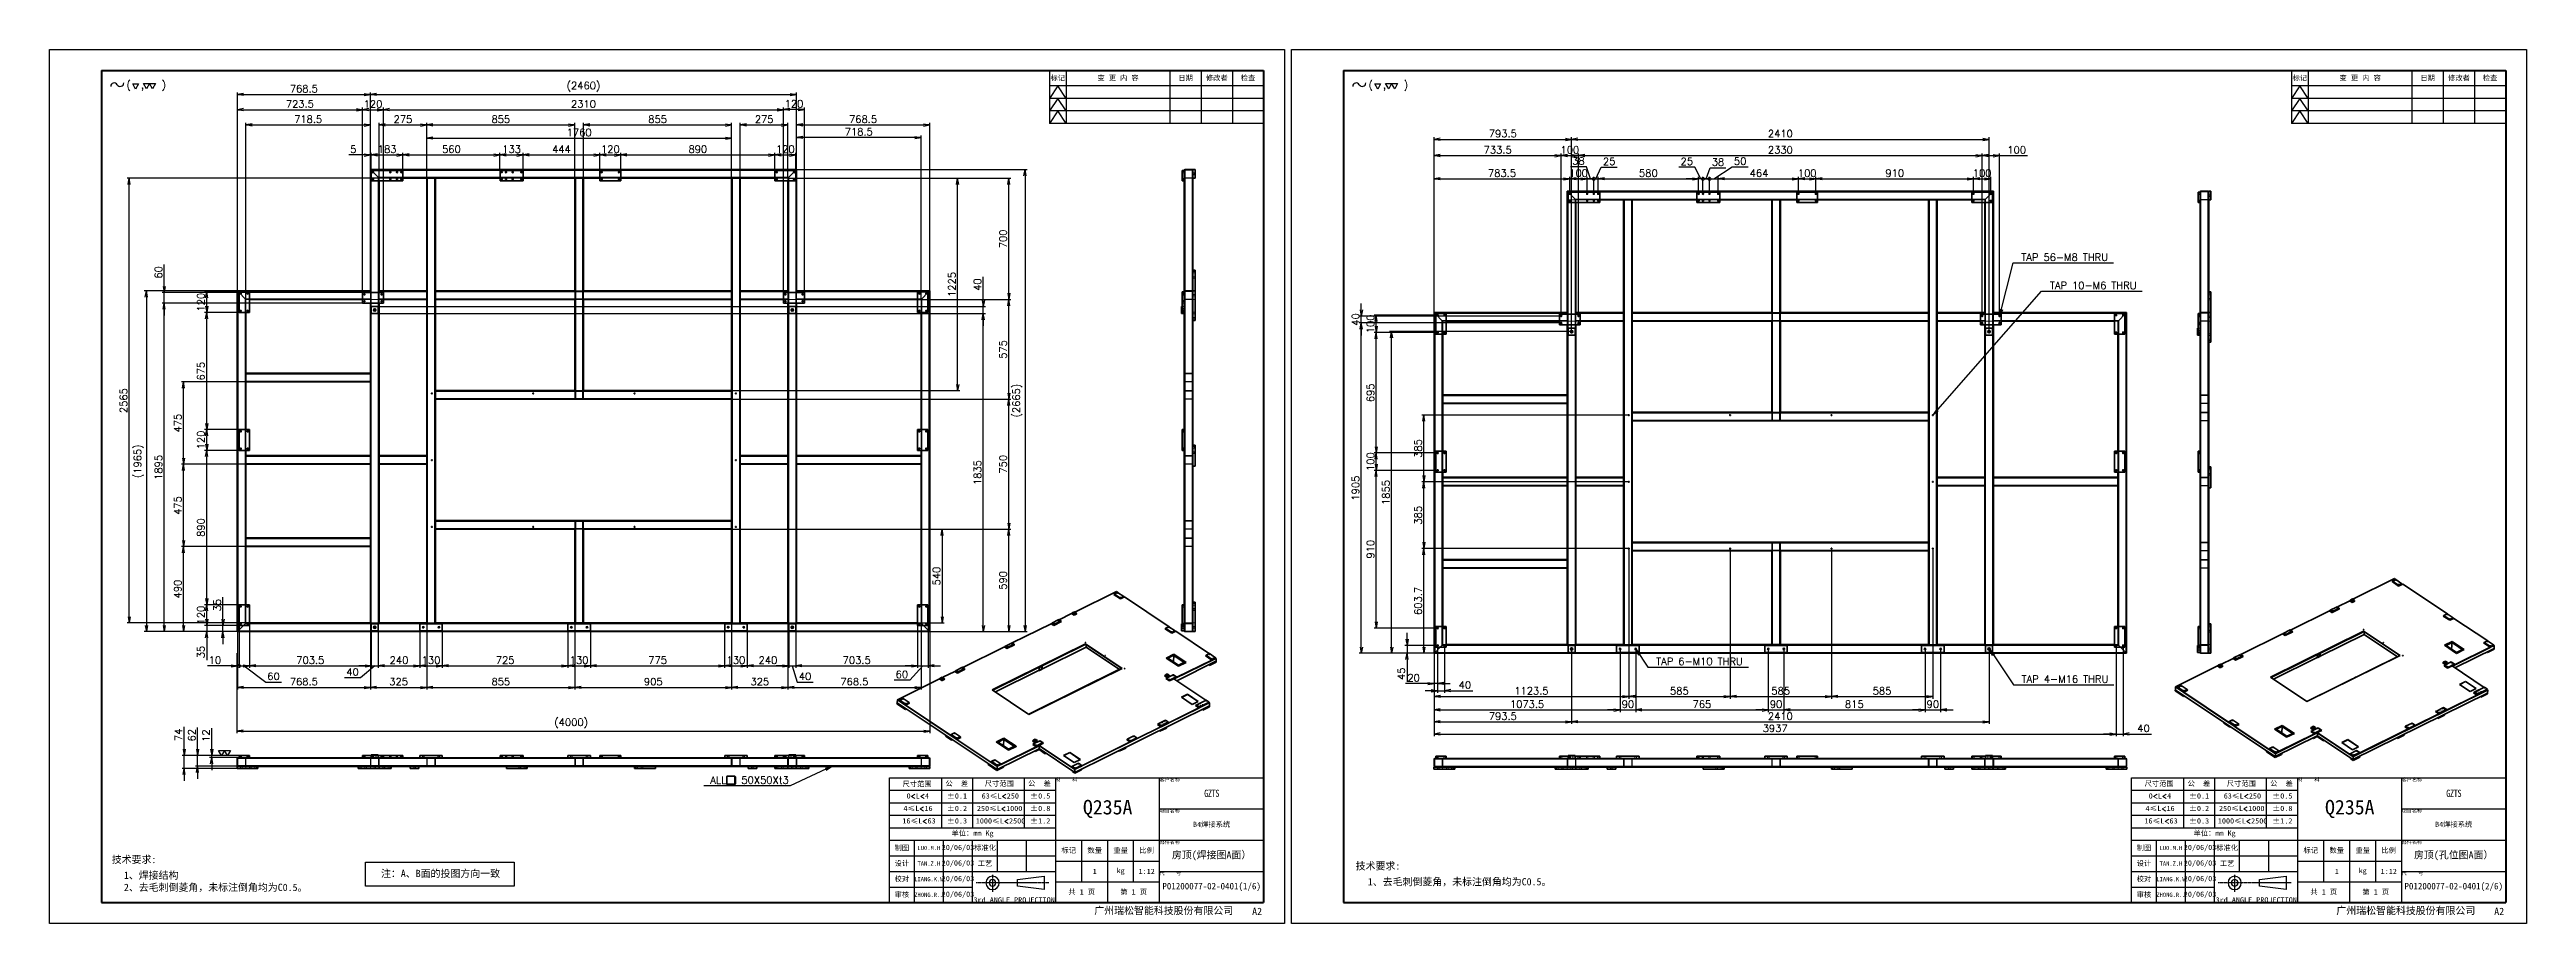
# Model space of a CAD drawing. Header units: millimetres. Extents: x -73083 to 81340, y -6859 to 6812.
# Drawn here: x -53597 to -39299, y -6850 to -1810 of the extents above; entities that cross this region are included whole.
import ezdxf

# ---------------------------------------------------------------- set-up
doc = ezdxf.new("R2010")
doc.units = ezdxf.units.MM
for name, pattern in [('AM_ISO02W050', [7.5, 6, -1.5]), ('AM_ISO08W050', [18, 12, -1.5, 3, -1.5]), ('CENTER-HOKUTO', [23, 20, -1, 1, -1]), ('DASHDOT', [18.5, 12, -3, 0.5, -3]), ('DASHED', [15, 12, -3])]:
    doc.linetypes.add(name, pattern=pattern)
doc.layers.add('A3', color=7, linetype='Continuous', plot=False)
for name, color, linetype, lineweight in [('AM_7', 2, 'AM_ISO08W050', 25), ('AM_HID', 1, 'AM_ISO02W050', 25), ('AM_VIS', 7, 'Continuous', 50), ('SOLID LINE', 7, 'Continuous', 30)]:
    doc.layers.add(name, color=color, linetype=linetype, lineweight=lineweight)
doc.layers.add('title_frame', color=7, linetype='Continuous')
doc.layers.add('word_dim', color=253, linetype='Continuous')
doc.styles.get("Standard").update_dxf_attribs({"font": 'romans.shx', "bigfont": 'bigfont.shx'})
doc.dimstyles.new('STANDARD1-12', dxfattribs={"dimscale": 12, "dimtxt": 3.5, "dimasz": 3, "dimexe": 1, "dimexo": 0, "dimgap": 1, "dimtad": 3, "dimdec": 1, "dimdsep": 46, "dimtxsty": 'Standard', "dimblk1": 'OPEN', "dimblk2": 'OPEN', "dimsah": 1, "dimcen": 0, "dimclrd": 256, "dimclre": 256, "dimclrt": 3, "dimadec": 0, "dimazin": 0, "dimtfac": 1, "dimtdec": 1, "dimtmove": 0, "dimatfit": 3, "dimldrblk": 'OPEN', "dimfxl": 0, "dimtolj": 1, "dimtzin": 0, "dimarcsym": 0})

msp = doc.modelspace()

# ---------------------------------------------------------------- texts
at = {"layer": 'SOLID LINE', "ltscale": 0.5}
for s, insert, char_height, width, attachment_point in [('\\pt180;{\\fSimHei|b0|i0|c134|p2;\\C3;标记}', (-47777.05373, -1975.23226), 30, 96, 5), ('\\pt180;{\\fSimHei|b0|i0|c134|p2;\\C3;变 更 内 容}', (-47429.05373, -1975.23226), 30, 600, 5), ('\\pt180;{\\fSimHei|b0|i0|c134|p2;\\C3;日期}', (-47039.05373, -1975.23226), 30, 180, 5), ('\\pt180;{\\fSimHei|b0|i0|c134|p2;\\C3;修改者}', (-46859.05373, -1975.23226), 30, 180, 5), ('\\pt180;{\\fSimHei|b0|i0|c134|p2;\\C3;检查}', (-46679.05373, -1975.23226), 30, 180, 5), ('\\pt180;{\\fSimHei|b0|i0|c134|p2;\\C3;标记}', (-40607.25835, -1975.23226), 30, 96, 5), ('\\pt180;{\\fSimHei|b0|i0|c134|p2;\\C3;变 更 内 容}', (-40259.25835, -1975.23226), 30, 600, 5), ('\\pt180;{\\fSimHei|b0|i0|c134|p2;\\C3;日期}', (-39869.25835, -1975.23226), 30, 180, 5), ('\\pt180;{\\fSimHei|b0|i0|c134|p2;\\C3;修改者}', (-39689.25835, -1975.23226), 30, 180, 5), ('\\pt180;{\\fSimHei|b0|i0|c134|p2;\\C3;检查}', (-39509.25835, -1975.23226), 30, 180, 5), ('\\pt180;{\\fSimHei|b0|i0|c134|p2;\\C3;尺寸范围}', (-48673.21418, -6030.85433), 30, 543.6182261, 1), ('\\pt180;{\\fSimHei|b0|i0|c134|p2;\\C3;0\\Fromans,bigfont|c134;\\H0.9583x;<\\fSimHei|b0|i0|c134|p2;\\H1.044x;L\\Fromans,bigfont|c134;\\H0.9583x;<\\fSimHei|b0|i0|c134|p2;\\H1.044x;4}', (-48649.68735, -6099.88501), 30, 543.6182261, 1), ('\\pt180;{\\fSimHei|b0|i0|c134|p2;\\C3;公  差}', (-48425.36929, -6028.44486), 30, 543.6182261, 1), ('\\pt180;{\\fSimHei|b0|i0|c134|p2;\\C3;%%P0.1}', (-48418.06564, -6099.88501), 30, 543.6182261, 1), ('\\pt180;{\\fSimHei|b0|i0|c134|p2;\\C3;63\\H0.9583x;≤\\H1.044x;L\\Fromans,bigfont|c134;\\H0.9579x;<\\fSimHei|b0|i0|c134|p2;\\H1.044x;250}', (-48216.44956, -6099.88501), 30, 543.6182261, 1), ('\\pt180;{\\fSimHei|b0|i0|c134|p2;\\C3;尺寸范围}', (-48198.64475, -6027.88501), 30, 543.6182261, 1), ('\\pt180;{\\fSimHei|b0|i0|c134|p2;\\C3;公  差}', (-47948.581, -6027.88501), 30, 543.6182261, 1), ('\\pt180;{\\fSimHei|b0|i0|c134|p2;\\C3;%%P0.5}', (-47937.22173, -6099.88501), 30, 543.6182261, 1), ('{\\fSimHei|b0|i0|c134|p2;\\C3;材    料}', (-47789.05373, -6010.23226), 21, 600, 1), ('\\pt504;{\\fSimHei|b0|i0|c134|p2;\\C3;Q235A}', (-47489.05373, -6190.23226), 84, 600, 5), ('\\pt126;{\\fSimHei|b0|i0|c134|p2;\\C3;客户名称}', (-47189.05373, -6010.23226), 21, 600, 1), ('{\\fSimHei|b0|i0|c134|p2;\\W0.8;\\T0.9;\\C3;GZTS}', (-46889.05373, -6100.23226), 42, 600, 5), ('\\pt180;{\\fSimHei|b0|i0|c134|p2;\\C3;尺寸范围}', (-41503.4188, -6027.88501), 30, 543.6182261, 1), ('\\pt180;{\\fSimHei|b0|i0|c134|p2;\\C3;0\\Fromans,bigfont|c134;\\H0.9583x;<\\fSimHei|b0|i0|c134|p2;\\H1.044x;L\\Fromans,bigfont|c134;\\H0.9583x;<\\fSimHei|b0|i0|c134|p2;\\H1.044x;4}', (-41479.89197, -6099.88501), 30, 543.6182261, 1), ('\\pt180;{\\fSimHei|b0|i0|c134|p2;\\C3;公  差}', (-41255.57391, -6027.88501), 30, 543.6182261, 1), ('\\pt180;{\\fSimHei|b0|i0|c134|p2;\\C3;%%P0.1}', (-41248.27026, -6099.88501), 30, 543.6182261, 1), ('\\pt180;{\\fSimHei|b0|i0|c134|p2;\\C3;63\\H0.9583x;≤\\H1.044x;L\\Fromans,bigfont|c134;\\H0.9579x;<\\fSimHei|b0|i0|c134|p2;\\H1.044x;250}', (-41046.65418, -6099.88501), 30, 543.6182261, 1), ('\\pt180;{\\fSimHei|b0|i0|c134|p2;\\C3;尺寸范围}', (-41028.84937, -6027.88501), 30, 543.6182261, 1), ('\\pt180;{\\fSimHei|b0|i0|c134|p2;\\C3;公  差}', (-40778.78562, -6027.88501), 30, 543.6182261, 1), ('\\pt180;{\\fSimHei|b0|i0|c134|p2;\\C3;%%P0.5}', (-40767.42635, -6099.88501), 30, 543.6182261, 1), ('{\\fSimHei|b0|i0|c134|p2;\\C3;材    料}', (-40619.25835, -6010.23226), 21, 600, 1), ('\\pt504;{\\fSimHei|b0|i0|c134|p2;\\C3;Q235A}', (-40319.25835, -6190.23226), 84, 600, 5), ('\\pt126;{\\fSimHei|b0|i0|c134|p2;\\C3;客户名称}', (-40019.25835, -6010.23226), 21, 600, 1), ('{\\fSimHei|b0|i0|c134|p2;\\W0.8;\\T0.9;\\C3;GZTS}', (-39719.25835, -6100.23226), 42, 600, 5), ('\\pt180;{\\fSimHei|b0|i0|c134|p2;\\C3;16\\H0.9583x;≤\\H1.044x;L\\Fromans,bigfont|c134;\\H0.9579x;<\\fSimHei|b0|i0|c134|p2;\\H1.044x;63}', (-48674.27613, -6243.88501), 30, 543.6182261, 1), ('\\pt180;{\\fSimHei|b0|i0|c134|p2;\\C3;4\\H0.9583x;≤\\H1.043x;L\\Fromans,bigfont|c134;\\H0.9588x;<\\fSimHei|b0|i0|c134|p2;\\H1.043x;16}', (-48668.09555, -6171.88501), 30, 543.6182261, 1), ('\\pt180;{\\fSimHei|b0|i0|c134|p2;\\C3;%%P0.2}', (-48418.06564, -6171.88501), 30, 543.6182261, 1), ('\\pt180;{\\fSimHei|b0|i0|c134|p2;\\C3;%%P0.3}', (-48418.06564, -6243.88501), 30, 543.6182261, 1), ('\\pt180;{\\fSimHei|b0|i0|c134|p2;\\C3;250\\H0.9583x;≤\\H1.044x;L\\Fromans,bigfont|c134;\\H0.9579x;<\\fSimHei|b0|i0|c134|p2;\\H1.044x;1000}', (-48243.84124, -6171.88501), 30, 543.6182261, 1), ('\\pt180;{\\fSimHei|b0|i0|c134|p2;\\C3;%%P0.8}', (-47937.22173, -6171.88501), 30, 543.6182261, 1), ('\\pt180;{\\fSimHei|b0|i0|c134|p2;\\C3;%%P1.2}', (-47937.22173, -6243.88501), 30, 543.6182261, 1), ('\\pt126;{\\fSimHei|b0|i0|c134|p2;\\C3;项目名称}', (-47189.05373, -6190.23226), 21, 600, 1), ('{\\fSimHei|b0|i0|c134|p2;\\C3;B4焊接系统}', (-46889.05373, -6280.23226), 30, 600, 5), ('\\pt180;{\\fSimHei|b0|i0|c134|p2;\\C3;16\\H0.9583x;≤\\H1.044x;L\\Fromans,bigfont|c134;\\H0.9579x;<\\fSimHei|b0|i0|c134|p2;\\H1.044x;63}', (-41504.48075, -6243.88501), 30, 543.6182261, 1), ('\\pt180;{\\fSimHei|b0|i0|c134|p2;\\C3;4\\H0.9583x;≤\\H1.043x;L\\Fromans,bigfont|c134;\\H0.9588x;<\\fSimHei|b0|i0|c134|p2;\\H1.043x;16}', (-41498.30017, -6171.88501), 30, 543.6182261, 1), ('\\pt180;{\\fSimHei|b0|i0|c134|p2;\\C3;%%P0.2}', (-41248.27026, -6171.88501), 30, 543.6182261, 1), ('\\pt180;{\\fSimHei|b0|i0|c134|p2;\\C3;%%P0.3}', (-41248.27026, -6243.88501), 30, 543.6182261, 1), ('\\pt180;{\\fSimHei|b0|i0|c134|p2;\\C3;250\\H0.9583x;≤\\H1.044x;L\\Fromans,bigfont|c134;\\H0.9579x;<\\fSimHei|b0|i0|c134|p2;\\H1.044x;1000}', (-41074.04586, -6171.88501), 30, 543.6182261, 1), ('\\pt180;{\\fSimHei|b0|i0|c134|p2;\\C3;%%P0.8}', (-40767.42635, -6171.88501), 30, 543.6182261, 1), ('\\pt180;{\\fSimHei|b0|i0|c134|p2;\\C3;%%P1.2}', (-40767.42635, -6243.88501), 30, 543.6182261, 1), ('\\pt126;{\\fSimHei|b0|i0|c134|p2;\\C3;项目名称}', (-40019.25835, -6190.23226), 21, 600, 1), ('{\\fSimHei|b0|i0|c134|p2;\\C3;B4焊接系统}', (-39719.25835, -6280.23226), 30, 600, 5), ('\\pt180;{\\fSimHei|b0|i0|c134|p2;\\C3;制图}', (-48677.05373, -6415.23226), 30, 144, 5), ('\\pt864;{\\fSimHei|b0|i0|c134|p2;\\H0.8x;\\C3;LUO.M.H}', (-48521.05373, -6415.23226), 30, 168, 5), ('\\pt180;{\\fSimHei|b0|i0|c134|p2;\\C3;20/06/03}', (-48353.05373, -6415.23226), 30, 168, 5), ('\\pt180;{\\fSimHei|b0|i0|c134|p2;\\C3;单位：mm Kg}', (-48269.05373, -6334.23226), 30, 960, 5), ('\\pt180;{\\fSimHei|b0|i0|c134|p2;\\C3;标准化}', (-48197.05373, -6415.23226), 30, 144, 5), ('\\pt180;{\\fSimHei|b0|i0|c134|p2;\\C3;标记}', (-47714.05373, -6430.23226), 30, 150, 5), ('\\pt180;{\\fSimHei|b0|i0|c134|p2;\\C3;数量}', (-47564.05373, -6430.23226), 30, 150, 5), ('\\pt180;{\\fSimHei|b0|i0|c134|p2;\\C3;重量}', (-47414.05373, -6430.23226), 30, 150, 5), ('\\pt180;{\\fSimHei|b0|i0|c134|p2;\\C3;比例}', (-47264.05373, -6430.23226), 30, 150, 5), ('\\pt126;{\\fSimHei|b0|i0|c134|p2;\\C3;部件名称}', (-47189.05373, -6370.23226), 21, 600, 1), ('{\\fSimHei|b0|i0|c134|p2;\\C3;房顶(焊接图A面）}', (-46889.05373, -6460.23226), 42, 600, 5), ('\\pt180;{\\fSimHei|b0|i0|c134|p2;\\C3;制图}', (-41507.25835, -6415.23226), 30, 144, 5), ('\\pt864;{\\fSimHei|b0|i0|c134|p2;\\H0.8x;\\C3;LUO.M.H}', (-41351.25835, -6415.23226), 30, 168, 5), ('\\pt180;{\\fSimHei|b0|i0|c134|p2;\\C3;20/06/03}', (-41183.25835, -6415.23226), 30, 168, 5), ('\\pt180;{\\fSimHei|b0|i0|c134|p2;\\C3;单位：mm Kg}', (-41099.25835, -6334.23226), 30, 960, 5), ('\\pt180;{\\fSimHei|b0|i0|c134|p2;\\C3;标准化}', (-41027.25835, -6415.23226), 30, 144, 5), ('\\pt180;{\\fSimHei|b0|i0|c134|p2;\\C3;标记}', (-40544.25835, -6430.23226), 30, 150, 5), ('\\pt180;{\\fSimHei|b0|i0|c134|p2;\\C3;数量}', (-40394.25835, -6430.23226), 30, 150, 5), ('\\pt180;{\\fSimHei|b0|i0|c134|p2;\\C3;重量}', (-40244.25835, -6430.23226), 30, 150, 5), ('\\pt180;{\\fSimHei|b0|i0|c134|p2;\\C3;比例}', (-40094.25835, -6430.23226), 30, 150, 5), ('\\pt126;{\\fSimHei|b0|i0|c134|p2;\\C3;部件名称}', (-40019.25835, -6370.23226), 21, 600, 1), ('{\\fSimHei|b0|i0|c134|p2;\\C3;房顶(孔位图A面）}', (-39719.25835, -6460.23226), 42, 600, 5), ('\\pt252;{\\fSimHei|b0|i0|c134|p2;\\C3;技术要求:}', (-53237.93425, -6460.26054), 42, 360.7263119, 1), ('\\pt252;{\\fSimHei|b0|i0|c134|p2;\\C3;\\P1、焊接结构\\P2、去毛刺倒菱角，未标注倒角均为C0.5。}', (-53167.74236, -6481.15504), 42, 1339.0912226, 1), ('{\\fSimHei|b0|i0|c134|p2;\\C3;注：A、B面的投图方向一致}', (-51340.17609, -6564.53812), 42, 980.4354389, 5), ('\\pt180;{\\fSimHei|b0|i0|c134|p2;\\C3;校对}', (-48677.05373, -6595.23226), 30, 144, 5), ('\\pt180;{\\fSimHei|b0|i0|c134|p2;\\C3;设计}', (-48677.05373, -6505.23226), 30, 144, 5), ('\\pt864;{\\fSimHei|b0|i0|c134|p2;\\H0.8x;\\C3;TAN.Z.H}', (-48521.05373, -6505.23226), 30, 168, 5), ('\\pt180;{\\fSimHei|b0|i0|c134|p2;\\C3;20/06/03}', (-48353.05373, -6505.23226), 30, 168, 5), ('\\pt180;{\\fSimHei|b0|i0|c134|p2;\\C3;20/06/03}', (-48353.05373, -6595.23226), 30, 168, 5), ('\\pt180;{\\fSimHei|b0|i0|c134|p2;\\C3;工艺}', (-48197.05373, -6505.23226), 30, 144, 5), ('\\pt180;{\\fSimHei|b0|i0|c134|p2;\\C3;1}', (-47564.05373, -6550.23226), 30, 150, 5), ('\\pt180;{\\fSimHei|b0|i0|c134|p2;\\C3;kg}', (-47414.05373, -6550.23226), 30, 150, 5), ('\\pt180;{\\fSimHei|b0|i0|c134|p2;\\C3;1:12}', (-47264.05373, -6550.23226), 30, 150, 5), ('\\pt126;{\\fSimHei|b0|i0|c134|p2;\\C3;代    号}', (-47189.05373, -6550.23226), 21, 600, 1), ('\\pt252;{\\fSimHei|b0|i0|c134|p2;\\C3;技术要求:}', (-46057.485, -6497.92847), 42, 360.7263119, 1), ('\\pt180;{\\fSimHei|b0|i0|c134|p2;\\C3;校对}', (-41507.25835, -6595.23226), 30, 144, 5), ('\\pt180;{\\fSimHei|b0|i0|c134|p2;\\C3;设计}', (-41507.25835, -6505.23226), 30, 144, 5), ('\\pt864;{\\fSimHei|b0|i0|c134|p2;\\H0.8x;\\C3;TAN.Z.H}', (-41351.25835, -6505.23226), 30, 168, 5), ('\\pt180;{\\fSimHei|b0|i0|c134|p2;\\C3;20/06/03}', (-41183.25835, -6505.23226), 30, 168, 5), ('\\pt180;{\\fSimHei|b0|i0|c134|p2;\\C3;20/06/03}', (-41183.25835, -6595.23226), 30, 168, 5), ('\\pt180;{\\fSimHei|b0|i0|c134|p2;\\C3;工艺}', (-41027.25835, -6505.23226), 30, 144, 5), ('\\pt180;{\\fSimHei|b0|i0|c134|p2;\\C3;1}', (-40394.25835, -6550.23226), 30, 150, 5), ('\\pt180;{\\fSimHei|b0|i0|c134|p2;\\C3;kg}', (-40244.25835, -6550.23226), 30, 150, 5), ('\\pt180;{\\fSimHei|b0|i0|c134|p2;\\C3;1:12}', (-40094.25835, -6550.23226), 30, 150, 5), ('\\pt126;{\\fSimHei|b0|i0|c134|p2;\\C3;代    号}', (-40019.25835, -6550.23226), 21, 600, 1), ('\\pt180;{\\fSimHei|b0|i0|c134|p2;\\C3;审核}', (-48677.05373, -6685.23226), 30, 144, 5), ('\\pt864;{\\fSimHei|b0|i0|c134|p2;\\H0.8x;\\C3;ZHONG.R.J}', (-48521.05373, -6685.23226), 30, 168, 5), ('\\pt864;{\\fSimHei|b0|i0|c134|p2;\\H0.8x;\\C3;LIANG.K.W}', (-48521.05373, -6595.23226), 30, 168, 5), ('\\pt180;{\\fSimHei|b0|i0|c134|p2;\\C3;20/06/03}', (-48353.05373, -6685.23226), 30, 168, 5), ('{\\fSimHei|b0|i0|c134|p2;\\C3;3rd ANGLE PROJECTION}', (-48029.05373, -6730.23226), 30, 480, 8), ('\\pt180;{\\fSimHei|b0|i0|c134|p2;\\C3;共 1 页}', (-47639.05373, -6670.23226), 30, 300, 5), ('\\pt180;{\\fSimHei|b0|i0|c134|p2;\\C3;第 1 页}', (-47339.05373, -6670.23226), 30, 300, 5), ('{\\fSimHei|b0|i0|c134|p2;\\C3;P01200077-02-0401(1/6)}', (-46889.05373, -6640.23226), 38, 600, 5), ('\\pt252;{\\fSimHei|b0|i0|c134|p2;\\C3;\\P1、去毛刺倒菱角，未标注倒角均为C0.5。}', (-45987.29311, -6518.82296), 42, 1339.0912226, 1), ('\\pt180;{\\fSimHei|b0|i0|c134|p2;\\C3;审核}', (-41507.25835, -6685.23226), 30, 144, 5), ('\\pt864;{\\fSimHei|b0|i0|c134|p2;\\H0.8x;\\C3;ZHONG.R.J}', (-41351.25835, -6685.23226), 30, 168, 5), ('\\pt864;{\\fSimHei|b0|i0|c134|p2;\\H0.8x;\\C3;LIANG.K.W}', (-41351.25835, -6595.23226), 30, 168, 5), ('\\pt180;{\\fSimHei|b0|i0|c134|p2;\\C3;20/06/03}', (-41183.25835, -6685.23226), 30, 168, 5), ('{\\fSimHei|b0|i0|c134|p2;\\C3;3rd ANGLE PROJECTION}', (-40859.25835, -6730.23226), 30, 480, 8), ('\\pt180;{\\fSimHei|b0|i0|c134|p2;\\C3;共 1 页}', (-40469.25835, -6670.23226), 30, 300, 5), ('\\pt180;{\\fSimHei|b0|i0|c134|p2;\\C3;第 1 页}', (-40169.25835, -6670.23226), 30, 300, 5), ('{\\fSimHei|b0|i0|c134|p2;\\C3;P01200077-02-0401(2/6)}', (-39719.25835, -6640.23226), 38, 600, 5), ('\\pt180;{\\fSimHei|b0|i0|c134|p2;\\C3;广州瑞松智能科技股份有限公司}', (-47566.3054, -6754.90174), 42, 942.7416977, 1), ('\\pt252;{\\fSimHei|b0|i0|c134|p2;\\C3;A2}', (-46655.1873, -6759.72749), 42, 942.7416977, 1), ('\\pt180;{\\fSimHei|b0|i0|c134|p2;\\C3;广州瑞松智能科技股份有限公司}', (-40396.51002, -6754.90174), 42, 942.7416977, 1), ('\\pt252;{\\fSimHei|b0|i0|c134|p2;\\C3;A2}', (-39485.39191, -6759.72749), 42, 942.7416977, 1)]:
    msp.add_mtext(s, dxfattribs=dict(at, insert=insert, char_height=char_height, width=width, attachment_point=attachment_point))
at = {"layer": 'SOLID LINE', "ltscale": 0.5, "char_height": 30, "width": 543.6182261, "attachment_point": 1, "line_spacing_factor": 0.72}
for insert in [(-48250.42562, -6243.88501), (-41080.63023, -6243.88501)]:
    msp.add_mtext('\\pt180;{\\fSimHei|b0|i0|c134|p2;\\C3;1000\\H0.9583x;≤\\H1.044x;L\\Fromans,bigfont|c134;\\H0.9579x;<\\fSimHei|b0|i0|c134|p2;\\H1.044x;2500}', dxfattribs=dict(at, insert=insert))
at = {"layer": 'word_dim', "color": 3, "linetype": 'Continuous', "ltscale": 2, "char_height": 42, "attachment_point": 7}
for s, insert in [('\\A1;TAP {\\Fromans,bigfont|c134;56}-M8 THRU', (-42214.99076, -3029.10283)), ('\\A1;TAP {\\Fromans,bigfont|c134;10}-M6 THRU', (-42050.05134, -3191.61437)), ('\\A1;TAP {\\Fromans,bigfont|c134;6}-M{\\Fromans,bigfont|c134;10} THRU', (-44322.96582, -5360.00814)), ('\\A1;TAP {\\Fromans,bigfont|c134;4}-M{\\Fromans,bigfont|c134;16} THRU', (-42213.20574, -5461.9503))]:
    msp.add_mtext(s, dxfattribs=dict(at, insert=insert))
at = {"layer": 'word_dim', "color": 3, "linetype": 'Continuous', "ltscale": 5, "insert": (-49329.85583, -6044.42559), "char_height": 42, "attachment_point": 9}
msp.add_mtext('ALL   50X50Xt3', dxfattribs=at)

# ---------------------------------------------------------------- blocks, each defined once
blk = doc.blocks.new('_Open')
at = {"color": 0, "lineweight": -2}
for p, q in [((-1, 0.17), (0, 0)), ((-1, -0.17), (0, 0)), ((0, 0), (-1, 0))]:
    blk.add_line(p, q, dxfattribs=at)
blk = doc.blocks.new('*D378')
at = {"layer": 'DEFPOINTS', "color": 0, "ltscale": 2}
for p in [(-43501, -2556), (-43965, -2638), (-43501, -2638)]:
    blk.add_point(p, dxfattribs=at)
at = {"layer": 'word_dim', "lineweight": -2, "ltscale": 2}
for p, q in [((-43965, -2638), (-43965, -2544)), ((-43929, -2556), (-43537, -2556)), ((-43501, -2638), (-43501, -2544))]:
    blk.add_line(p, q, dxfattribs=at)
at = {"layer": 'word_dim', "lineweight": -2, "ltscale": 2, "xscale": 36, "yscale": 36, "zscale": 36, "rotation": 180}
blk.add_blockref('_Open', (-43965, -2556), dxfattribs=at)
at = {"layer": 'word_dim', "lineweight": -2, "ltscale": 2, "xscale": 36, "yscale": 36, "zscale": 36}
blk.add_blockref('_Open', (-43501, -2556), dxfattribs=at)
at = {"layer": 'word_dim', "color": 3, "ltscale": 2, "insert": (-43729, -2523), "char_height": 42, "attachment_point": 5}
blk.add_mtext('\\A1;464', dxfattribs=at)
blk = doc.blocks.new('*D379')
at = {"layer": 'DEFPOINTS', "color": 0, "ltscale": 2}
for p in [(-43401, -2556), (-43501, -2638), (-43401, -2638)]:
    blk.add_point(p, dxfattribs=at)
at = {"layer": 'word_dim', "lineweight": -2, "ltscale": 2}
for p, q in [((-43501, -2638), (-43501, -2544)), ((-43465, -2556), (-43437, -2556)), ((-43401, -2638), (-43401, -2544))]:
    blk.add_line(p, q, dxfattribs=at)
at = {"layer": 'word_dim', "lineweight": -2, "ltscale": 2, "xscale": 36, "yscale": 36, "zscale": 36, "rotation": 180}
blk.add_blockref('_Open', (-43501, -2556), dxfattribs=at)
at = {"layer": 'word_dim', "lineweight": -2, "ltscale": 2, "xscale": 36, "yscale": 36, "zscale": 36}
blk.add_blockref('_Open', (-43401, -2556), dxfattribs=at)
at = {"layer": 'word_dim', "color": 3, "ltscale": 2, "insert": (-43451, -2523), "char_height": 42, "attachment_point": 5}
blk.add_mtext('\\A1;100', dxfattribs=at)
blk = doc.blocks.new('*D380')
at = {"layer": 'DEFPOINTS', "color": 0, "ltscale": 2}
for p in [(-42491, -2556), (-43401, -2638), (-42491, -2638)]:
    blk.add_point(p, dxfattribs=at)
at = {"layer": 'word_dim', "lineweight": -2, "ltscale": 2}
for p, q in [((-43401, -2638), (-43401, -2544)), ((-43365, -2556), (-42527, -2556)), ((-42491, -2638), (-42491, -2544))]:
    blk.add_line(p, q, dxfattribs=at)
at = {"layer": 'word_dim', "lineweight": -2, "ltscale": 2, "xscale": 36, "yscale": 36, "zscale": 36, "rotation": 180}
blk.add_blockref('_Open', (-43401, -2556), dxfattribs=at)
at = {"layer": 'word_dim', "lineweight": -2, "ltscale": 2, "xscale": 36, "yscale": 36, "zscale": 36}
blk.add_blockref('_Open', (-42491, -2556), dxfattribs=at)
at = {"layer": 'word_dim', "color": 3, "ltscale": 2, "insert": (-42946, -2523), "char_height": 42, "attachment_point": 5}
blk.add_mtext('\\A1;910', dxfattribs=at)
blk = doc.blocks.new('*D381')
at = {"layer": 'DEFPOINTS', "color": 0, "ltscale": 2}
for p in [(-42391, -2556), (-42491, -2638), (-42391, -2638)]:
    blk.add_point(p, dxfattribs=at)
at = {"layer": 'word_dim', "lineweight": -2, "ltscale": 2}
for p, q in [((-42491, -2638), (-42491, -2544)), ((-42455, -2556), (-42427, -2556)), ((-42391, -2638), (-42391, -2544))]:
    blk.add_line(p, q, dxfattribs=at)
at = {"layer": 'word_dim', "lineweight": -2, "ltscale": 2, "xscale": 36, "yscale": 36, "zscale": 36, "rotation": 180}
blk.add_blockref('_Open', (-42491, -2556), dxfattribs=at)
at = {"layer": 'word_dim', "lineweight": -2, "ltscale": 2, "xscale": 36, "yscale": 36, "zscale": 36}
blk.add_blockref('_Open', (-42391, -2556), dxfattribs=at)
at = {"layer": 'word_dim', "color": 3, "ltscale": 2, "insert": (-42441, -2523), "char_height": 42, "attachment_point": 5}
blk.add_mtext('\\A1;100', dxfattribs=at)
blk = doc.blocks.new('*D396')
at = {"layer": 'DEFPOINTS', "color": 0, "ltscale": 2}
for p in [(-45585, -5251), (-45605, -5292), (-45585, -5467)]:
    blk.add_point(p, dxfattribs=at)
at = {"layer": 'word_dim', "lineweight": -2, "ltscale": 2}
for p, q in [((-45585, -5251), (-45585, -5479)), ((-45605, -5292), (-45605, -5479)), ((-45641, -5467), (-45769, -5467)), ((-45585, -5467), (-45605, -5467)), ((-45549, -5467), (-45513, -5467))]:
    blk.add_line(p, q, dxfattribs=at)
at = {"layer": 'word_dim', "lineweight": -2, "ltscale": 2, "xscale": 36, "yscale": 36, "zscale": 36}
blk.add_blockref('_Open', (-45605, -5467), dxfattribs=at)
at = {"layer": 'word_dim', "lineweight": -2, "ltscale": 2, "xscale": 36, "yscale": 36, "zscale": 36, "rotation": 180}
blk.add_blockref('_Open', (-45585, -5467), dxfattribs=at)
at = {"layer": 'word_dim', "color": 3, "ltscale": 2, "insert": (-45723, -5434), "char_height": 42, "attachment_point": 5}
blk.add_mtext('\\A1;20', dxfattribs=at)
blk = doc.blocks.new('*D397')
at = {"layer": 'DEFPOINTS', "color": 0, "ltscale": 2}
for p in [(-45585, -5251), (-45545, -5251), (-45545, -5508)]:
    blk.add_point(p, dxfattribs=at)
at = {"layer": 'word_dim', "lineweight": -2, "ltscale": 2}
for p, q in [((-45585, -5251), (-45585, -5520)), ((-45545, -5251), (-45545, -5520)), ((-45621, -5508), (-45657, -5508)), ((-45585, -5508), (-45545, -5508)), ((-45509, -5508), (-45381, -5508))]:
    blk.add_line(p, q, dxfattribs=at)
at = {"layer": 'word_dim', "lineweight": -2, "ltscale": 2, "xscale": 36, "yscale": 36, "zscale": 36}
blk.add_blockref('_Open', (-45585, -5508), dxfattribs=at)
at = {"layer": 'word_dim', "lineweight": -2, "ltscale": 2, "xscale": 36, "yscale": 36, "zscale": 36, "rotation": 180}
blk.add_blockref('_Open', (-45545, -5508), dxfattribs=at)
at = {"layer": 'word_dim', "color": 3, "ltscale": 2, "insert": (-45427, -5475), "char_height": 42, "attachment_point": 5}
blk.add_mtext('\\A1;40', dxfattribs=at)
blk = doc.blocks.new('*D398')
at = {"layer": 'DEFPOINTS', "color": 0, "ltscale": 2}
for p in [(-45761, -5247), (-45589, -5247), (-45605, -5292)]:
    blk.add_point(p, dxfattribs=at)
at = {"layer": 'word_dim', "lineweight": -2, "ltscale": 2}
for p, q in [((-45589, -5247), (-45773, -5247)), ((-45761, -5211), (-45761, -5175)), ((-45761, -5247), (-45761, -5292)), ((-45605, -5292), (-45773, -5292)), ((-45761, -5328), (-45761, -5456))]:
    blk.add_line(p, q, dxfattribs=at)
at = {"layer": 'word_dim', "lineweight": -2, "ltscale": 2, "xscale": 36, "yscale": 36, "zscale": 36}
for p, rotation in [((-45761, -5247), 270), ((-45761, -5292), 90)]:
    blk.add_blockref('_Open', p, dxfattribs=dict(at, rotation=rotation))
at = {"layer": 'word_dim', "color": 3, "ltscale": 2, "insert": (-45794, -5410), "char_height": 42, "attachment_point": 5, "rotation": 90}
blk.add_mtext('\\A1;45', dxfattribs=at)
blk = doc.blocks.new('*D400')
at = {"layer": 'DEFPOINTS', "color": 0, "ltscale": 2}
for p in [(-44811, -5276), (-45605, -5292), (-44811, -5688)]:
    blk.add_point(p, dxfattribs=at)
at = {"layer": 'word_dim', "lineweight": -2, "ltscale": 2}
for p, q in [((-44811, -5276), (-44811, -5700)), ((-45605, -5292), (-45605, -5700)), ((-45569, -5688), (-44847, -5688))]:
    blk.add_line(p, q, dxfattribs=at)
at = {"layer": 'word_dim', "lineweight": -2, "ltscale": 2, "xscale": 36, "yscale": 36, "zscale": 36, "rotation": 180}
blk.add_blockref('_Open', (-45605, -5688), dxfattribs=at)
at = {"layer": 'word_dim', "lineweight": -2, "ltscale": 2, "xscale": 36, "yscale": 36, "zscale": 36}
blk.add_blockref('_Open', (-44811, -5688), dxfattribs=at)
at = {"layer": 'word_dim', "color": 3, "ltscale": 2, "insert": (-45208, -5655), "char_height": 42, "attachment_point": 5}
blk.add_mtext('\\A1;793.5', dxfattribs=at)
blk = doc.blocks.new('*D401')
at = {"layer": 'DEFPOINTS', "color": 0, "ltscale": 2}
for p in [(-44811, -5276), (-42401, -5276), (-42401, -5688)]:
    blk.add_point(p, dxfattribs=at)
at = {"layer": 'word_dim', "lineweight": -2, "ltscale": 2}
for p, q in [((-44811, -5276), (-44811, -5700)), ((-42401, -5276), (-42401, -5700)), ((-44775, -5688), (-42437, -5688))]:
    blk.add_line(p, q, dxfattribs=at)
at = {"layer": 'word_dim', "lineweight": -2, "ltscale": 2, "xscale": 36, "yscale": 36, "zscale": 36, "rotation": 180}
blk.add_blockref('_Open', (-44811, -5688), dxfattribs=at)
at = {"layer": 'word_dim', "lineweight": -2, "ltscale": 2, "xscale": 36, "yscale": 36, "zscale": 36}
blk.add_blockref('_Open', (-42401, -5688), dxfattribs=at)
at = {"layer": 'word_dim', "color": 3, "ltscale": 2, "insert": (-43606, -5655), "char_height": 42, "attachment_point": 5}
blk.add_mtext('\\A1;2410', dxfattribs=at)
blk = doc.blocks.new('*D402')
at = {"layer": 'DEFPOINTS', "color": 0, "ltscale": 2}
for p in [(-41668, -5251), (-45605, -5292), (-41668, -5758)]:
    blk.add_point(p, dxfattribs=at)
at = {"layer": 'word_dim', "lineweight": -2, "ltscale": 2}
for p, q in [((-41668, -5251), (-41668, -5770)), ((-45605, -5292), (-45605, -5770)), ((-45569, -5758), (-41704, -5758))]:
    blk.add_line(p, q, dxfattribs=at)
at = {"layer": 'word_dim', "lineweight": -2, "ltscale": 2, "xscale": 36, "yscale": 36, "zscale": 36, "rotation": 180}
blk.add_blockref('_Open', (-45605, -5758), dxfattribs=at)
at = {"layer": 'word_dim', "lineweight": -2, "ltscale": 2, "xscale": 36, "yscale": 36, "zscale": 36}
blk.add_blockref('_Open', (-41668, -5758), dxfattribs=at)
at = {"layer": 'word_dim', "color": 3, "ltscale": 2, "insert": (-43636, -5725), "char_height": 42, "attachment_point": 5}
blk.add_mtext('\\A1;3937', dxfattribs=at)
blk = doc.blocks.new('*D403')
at = {"layer": 'DEFPOINTS', "color": 0, "ltscale": 2}
for p in [(-41668, -5251), (-41628, -5251), (-41628, -5758)]:
    blk.add_point(p, dxfattribs=at)
at = {"layer": 'word_dim', "lineweight": -2, "ltscale": 2}
for p, q in [((-41668, -5251), (-41668, -5770)), ((-41628, -5251), (-41628, -5770)), ((-41704, -5758), (-41740, -5758)), ((-41668, -5758), (-41628, -5758)), ((-41592, -5758), (-41464, -5758))]:
    blk.add_line(p, q, dxfattribs=at)
at = {"layer": 'word_dim', "lineweight": -2, "ltscale": 2, "xscale": 36, "yscale": 36, "zscale": 36}
blk.add_blockref('_Open', (-41668, -5758), dxfattribs=at)
at = {"layer": 'word_dim', "lineweight": -2, "ltscale": 2, "xscale": 36, "yscale": 36, "zscale": 36, "rotation": 180}
blk.add_blockref('_Open', (-41628, -5758), dxfattribs=at)
at = {"layer": 'word_dim', "color": 3, "ltscale": 2, "insert": (-41510, -5725), "char_height": 42, "attachment_point": 5}
blk.add_mtext('\\A1;40', dxfattribs=at)
blk = doc.blocks.new('*D404')
at = {"layer": 'DEFPOINTS', "color": 0, "ltscale": 2}
for p in [(-44531, -5273), (-45605, -5292), (-44531, -5619)]:
    blk.add_point(p, dxfattribs=at)
at = {"layer": 'word_dim', "lineweight": -2, "ltscale": 2}
for p, q in [((-44531, -5273), (-44531, -5631)), ((-45605, -5292), (-45605, -5631)), ((-45569, -5619), (-44567, -5619))]:
    blk.add_line(p, q, dxfattribs=at)
at = {"layer": 'word_dim', "lineweight": -2, "ltscale": 2, "xscale": 36, "yscale": 36, "zscale": 36, "rotation": 180}
blk.add_blockref('_Open', (-45605, -5619), dxfattribs=at)
at = {"layer": 'word_dim', "lineweight": -2, "ltscale": 2, "xscale": 36, "yscale": 36, "zscale": 36}
blk.add_blockref('_Open', (-44531, -5619), dxfattribs=at)
at = {"layer": 'word_dim', "color": 3, "ltscale": 2, "insert": (-45068, -5586), "char_height": 42, "attachment_point": 5}
blk.add_mtext('\\A1;1073.5', dxfattribs=at)
blk = doc.blocks.new('*D405')
at = {"layer": 'DEFPOINTS', "color": 0, "ltscale": 2}
for p in [(-44531, -5273), (-44441, -5273), (-44441, -5619)]:
    blk.add_point(p, dxfattribs=at)
at = {"layer": 'word_dim', "lineweight": -2, "ltscale": 2}
for p, q in [((-44531, -5273), (-44531, -5631)), ((-44441, -5273), (-44441, -5631)), ((-44567, -5619), (-44603, -5619)), ((-44531, -5619), (-44441, -5619)), ((-44405, -5619), (-44369, -5619))]:
    blk.add_line(p, q, dxfattribs=at)
at = {"layer": 'word_dim', "lineweight": -2, "ltscale": 2, "xscale": 36, "yscale": 36, "zscale": 36}
blk.add_blockref('_Open', (-44531, -5619), dxfattribs=at)
at = {"layer": 'word_dim', "lineweight": -2, "ltscale": 2, "xscale": 36, "yscale": 36, "zscale": 36, "rotation": 180}
blk.add_blockref('_Open', (-44441, -5619), dxfattribs=at)
at = {"layer": 'word_dim', "color": 3, "ltscale": 2, "insert": (-44486, -5586), "char_height": 42, "attachment_point": 5}
blk.add_mtext('\\A1;90', dxfattribs=at)
blk = doc.blocks.new('*D406')
at = {"layer": 'DEFPOINTS', "color": 0, "ltscale": 2}
for p in [(-44441, -5273), (-43676, -5273), (-43676, -5619)]:
    blk.add_point(p, dxfattribs=at)
at = {"layer": 'word_dim', "lineweight": -2, "ltscale": 2}
for p, q in [((-44441, -5273), (-44441, -5631)), ((-43676, -5273), (-43676, -5631)), ((-44405, -5619), (-43712, -5619))]:
    blk.add_line(p, q, dxfattribs=at)
at = {"layer": 'word_dim', "lineweight": -2, "ltscale": 2, "xscale": 36, "yscale": 36, "zscale": 36, "rotation": 180}
blk.add_blockref('_Open', (-44441, -5619), dxfattribs=at)
at = {"layer": 'word_dim', "lineweight": -2, "ltscale": 2, "xscale": 36, "yscale": 36, "zscale": 36}
blk.add_blockref('_Open', (-43676, -5619), dxfattribs=at)
at = {"layer": 'word_dim', "color": 3, "ltscale": 2, "insert": (-44059, -5586), "char_height": 42, "attachment_point": 5}
blk.add_mtext('\\A1;765', dxfattribs=at)
blk = doc.blocks.new('*D407')
at = {"layer": 'DEFPOINTS', "color": 0, "ltscale": 2}
for p in [(-43676, -5273), (-43586, -5273), (-43586, -5619)]:
    blk.add_point(p, dxfattribs=at)
at = {"layer": 'word_dim', "lineweight": -2, "ltscale": 2}
for p, q in [((-43676, -5273), (-43676, -5631)), ((-43586, -5273), (-43586, -5631)), ((-43712, -5619), (-43748, -5619)), ((-43676, -5619), (-43586, -5619)), ((-43550, -5619), (-43514, -5619))]:
    blk.add_line(p, q, dxfattribs=at)
at = {"layer": 'word_dim', "lineweight": -2, "ltscale": 2, "xscale": 36, "yscale": 36, "zscale": 36}
blk.add_blockref('_Open', (-43676, -5619), dxfattribs=at)
at = {"layer": 'word_dim', "lineweight": -2, "ltscale": 2, "xscale": 36, "yscale": 36, "zscale": 36, "rotation": 180}
blk.add_blockref('_Open', (-43586, -5619), dxfattribs=at)
at = {"layer": 'word_dim', "color": 3, "ltscale": 2, "insert": (-43631, -5586), "char_height": 42, "attachment_point": 5}
blk.add_mtext('\\A1;90', dxfattribs=at)
blk = doc.blocks.new('*D408')
at = {"layer": 'DEFPOINTS', "color": 0, "ltscale": 2}
for p in [(-43586, -5273), (-42771, -5273), (-42771, -5619)]:
    blk.add_point(p, dxfattribs=at)
at = {"layer": 'word_dim', "lineweight": -2, "ltscale": 2}
for p, q in [((-43586, -5273), (-43586, -5631)), ((-42771, -5273), (-42771, -5631)), ((-43550, -5619), (-42807, -5619))]:
    blk.add_line(p, q, dxfattribs=at)
at = {"layer": 'word_dim', "lineweight": -2, "ltscale": 2, "xscale": 36, "yscale": 36, "zscale": 36, "rotation": 180}
blk.add_blockref('_Open', (-43586, -5619), dxfattribs=at)
at = {"layer": 'word_dim', "lineweight": -2, "ltscale": 2, "xscale": 36, "yscale": 36, "zscale": 36}
blk.add_blockref('_Open', (-42771, -5619), dxfattribs=at)
at = {"layer": 'word_dim', "color": 3, "ltscale": 2, "insert": (-43179, -5586), "char_height": 42, "attachment_point": 5}
blk.add_mtext('\\A1;815', dxfattribs=at)
blk = doc.blocks.new('*D409')
at = {"layer": 'DEFPOINTS', "color": 0, "ltscale": 2}
for p in [(-42771, -5273), (-42681, -5273), (-42681, -5619)]:
    blk.add_point(p, dxfattribs=at)
at = {"layer": 'word_dim', "lineweight": -2, "ltscale": 2}
for p, q in [((-42771, -5273), (-42771, -5631)), ((-42681, -5273), (-42681, -5631)), ((-42807, -5619), (-42843, -5619)), ((-42771, -5619), (-42681, -5619)), ((-42645, -5619), (-42609, -5619))]:
    blk.add_line(p, q, dxfattribs=at)
at = {"layer": 'word_dim', "lineweight": -2, "ltscale": 2, "xscale": 36, "yscale": 36, "zscale": 36}
blk.add_blockref('_Open', (-42771, -5619), dxfattribs=at)
at = {"layer": 'word_dim', "lineweight": -2, "ltscale": 2, "xscale": 36, "yscale": 36, "zscale": 36, "rotation": 180}
blk.add_blockref('_Open', (-42681, -5619), dxfattribs=at)
at = {"layer": 'word_dim', "color": 3, "ltscale": 2, "insert": (-42726, -5586), "char_height": 42, "attachment_point": 5}
blk.add_mtext('\\A1;90', dxfattribs=at)
blk = doc.blocks.new('*D410')
at = {"layer": 'DEFPOINTS', "color": 0, "ltscale": 2}
for p in [(-45939, -4237), (-45589, -4237), (-45589, -5147)]:
    blk.add_point(p, dxfattribs=at)
at = {"layer": 'word_dim', "lineweight": -2, "ltscale": 2}
for p, q in [((-45589, -4237), (-45951, -4237)), ((-45939, -5111), (-45939, -4273)), ((-45589, -5147), (-45951, -5147))]:
    blk.add_line(p, q, dxfattribs=at)
at = {"layer": 'word_dim', "lineweight": -2, "ltscale": 2, "xscale": 36, "yscale": 36, "zscale": 36}
for p, rotation in [((-45939, -4237), 90), ((-45939, -5147), 270)]:
    blk.add_blockref('_Open', p, dxfattribs=dict(at, rotation=rotation))
at = {"layer": 'word_dim', "color": 3, "ltscale": 2, "insert": (-45972, -4692), "char_height": 42, "attachment_point": 5, "rotation": 90}
blk.add_mtext('\\A1;910', dxfattribs=at)
blk = doc.blocks.new('*D411')
at = {"layer": 'DEFPOINTS', "color": 0, "ltscale": 2}
for p in [(-45939, -4137), (-45588, -4137), (-45589, -4237)]:
    blk.add_point(p, dxfattribs=at)
at = {"layer": 'word_dim', "lineweight": -2, "ltscale": 2}
for p, q in [((-45588, -4137), (-45951, -4137)), ((-45589, -4237), (-45951, -4237)), ((-45939, -4201), (-45939, -4173))]:
    blk.add_line(p, q, dxfattribs=at)
at = {"layer": 'word_dim', "lineweight": -2, "ltscale": 2, "xscale": 36, "yscale": 36, "zscale": 36}
for p, rotation in [((-45939, -4137), 90), ((-45939, -4237), 270)]:
    blk.add_blockref('_Open', p, dxfattribs=dict(at, rotation=rotation))
at = {"layer": 'word_dim', "color": 3, "ltscale": 2, "insert": (-45972, -4187), "char_height": 42, "attachment_point": 5, "rotation": 90}
blk.add_mtext('\\A1;100', dxfattribs=at)
blk = doc.blocks.new('*D412')
at = {"layer": 'DEFPOINTS', "color": 0, "ltscale": 2}
for p in [(-45939, -3442), (-45589, -3442), (-45589, -4137)]:
    blk.add_point(p, dxfattribs=at)
at = {"layer": 'word_dim', "lineweight": -2, "ltscale": 2}
for p, q in [((-45589, -3442), (-45951, -3442)), ((-45939, -4101), (-45939, -3478)), ((-45589, -4137), (-45951, -4137))]:
    blk.add_line(p, q, dxfattribs=at)
at = {"layer": 'word_dim', "lineweight": -2, "ltscale": 2, "xscale": 36, "yscale": 36, "zscale": 36}
for p, rotation in [((-45939, -3442), 90), ((-45939, -4137), 270)]:
    blk.add_blockref('_Open', p, dxfattribs=dict(at, rotation=rotation))
at = {"layer": 'word_dim', "color": 3, "ltscale": 2, "insert": (-45972, -3790), "char_height": 42, "attachment_point": 5, "rotation": 90}
blk.add_mtext('\\A1;695', dxfattribs=at)
blk = doc.blocks.new('*D413')
at = {"layer": 'DEFPOINTS', "color": 0, "ltscale": 2}
for p in [(-45939, -3342), (-45589, -3342), (-45589, -3442)]:
    blk.add_point(p, dxfattribs=at)
at = {"layer": 'word_dim', "lineweight": -2, "ltscale": 2}
for p, q in [((-45589, -3342), (-45951, -3342)), ((-45939, -3406), (-45939, -3378)), ((-45589, -3442), (-45951, -3442))]:
    blk.add_line(p, q, dxfattribs=at)
at = {"layer": 'word_dim', "lineweight": -2, "ltscale": 2, "xscale": 36, "yscale": 36, "zscale": 36}
for p, rotation in [((-45939, -3342), 90), ((-45939, -3442), 270)]:
    blk.add_blockref('_Open', p, dxfattribs=dict(at, rotation=rotation))
at = {"layer": 'word_dim', "color": 3, "ltscale": 2, "insert": (-45972, -3392), "char_height": 42, "attachment_point": 5, "rotation": 90}
blk.add_mtext('\\A1;100', dxfattribs=at)
blk = doc.blocks.new('*D414')
at = {"layer": 'DEFPOINTS', "color": 0, "ltscale": 2}
for p in [(-46025, -3387), (-44875, -3387), (-45604, -5292)]:
    blk.add_point(p, dxfattribs=at)
at = {"layer": 'word_dim', "lineweight": -2, "ltscale": 2}
for p, q in [((-44875, -3387), (-46037, -3387)), ((-46025, -5256), (-46025, -3423)), ((-45604, -5292), (-46037, -5292))]:
    blk.add_line(p, q, dxfattribs=at)
at = {"layer": 'word_dim', "lineweight": -2, "ltscale": 2, "xscale": 36, "yscale": 36, "zscale": 36}
for p, rotation in [((-46025, -3387), 90), ((-46025, -5292), 270)]:
    blk.add_blockref('_Open', p, dxfattribs=dict(at, rotation=rotation))
at = {"layer": 'word_dim', "color": 3, "ltscale": 2, "insert": (-46058, -4340), "char_height": 42, "attachment_point": 5, "rotation": 90}
blk.add_mtext('\\A1;1905', dxfattribs=at)
blk = doc.blocks.new('*D415')
at = {"layer": 'DEFPOINTS', "color": 0, "ltscale": 2}
for p in [(-46025, -3347), (-44875, -3347), (-44875, -3387)]:
    blk.add_point(p, dxfattribs=at)
at = {"layer": 'word_dim', "lineweight": -2, "ltscale": 2}
for p, q in [((-46025, -3311), (-46025, -3275)), ((-44875, -3347), (-46037, -3347)), ((-44875, -3387), (-46037, -3387)), ((-46025, -3387), (-46025, -3347)), ((-46025, -3423), (-46025, -3459))]:
    blk.add_line(p, q, dxfattribs=at)
at = {"layer": 'word_dim', "lineweight": -2, "ltscale": 2, "xscale": 36, "yscale": 36, "zscale": 36}
for p, rotation in [((-46025, -3347), 270), ((-46025, -3387), 90)]:
    blk.add_blockref('_Open', p, dxfattribs=dict(at, rotation=rotation))
at = {"layer": 'word_dim', "color": 3, "ltscale": 2, "insert": (-46058, -3367), "char_height": 42, "attachment_point": 5, "rotation": 90}
blk.add_mtext('\\A1;40', dxfattribs=at)
blk = doc.blocks.new('*D416')
at = {"layer": 'DEFPOINTS', "color": 0, "ltscale": 2}
for p in [(-44871, -2422), (-45605, -3327), (-44871, -3343)]:
    blk.add_point(p, dxfattribs=at)
at = {"layer": 'word_dim', "lineweight": -2, "ltscale": 2}
for p, q in [((-45605, -3327), (-45605, -2410)), ((-45569, -2422), (-44907, -2422)), ((-44871, -3343), (-44871, -2410))]:
    blk.add_line(p, q, dxfattribs=at)
at = {"layer": 'word_dim', "lineweight": -2, "ltscale": 2, "xscale": 36, "yscale": 36, "zscale": 36, "rotation": 180}
blk.add_blockref('_Open', (-45605, -2422), dxfattribs=at)
at = {"layer": 'word_dim', "lineweight": -2, "ltscale": 2, "xscale": 36, "yscale": 36, "zscale": 36}
blk.add_blockref('_Open', (-44871, -2422), dxfattribs=at)
at = {"layer": 'word_dim', "color": 3, "ltscale": 2, "insert": (-45238, -2389), "char_height": 42, "attachment_point": 5}
blk.add_mtext('\\A1;733.5', dxfattribs=at)
blk = doc.blocks.new('*D417')
at = {"layer": 'DEFPOINTS', "color": 0, "ltscale": 2}
for p in [(-44771, -2422), (-44871, -3343), (-44771, -3343)]:
    blk.add_point(p, dxfattribs=at)
at = {"layer": 'word_dim', "lineweight": -2, "ltscale": 2}
for p, q in [((-44871, -3343), (-44871, -2410)), ((-44835, -2422), (-44807, -2422)), ((-44771, -3343), (-44771, -2410))]:
    blk.add_line(p, q, dxfattribs=at)
at = {"layer": 'word_dim', "lineweight": -2, "ltscale": 2, "xscale": 36, "yscale": 36, "zscale": 36, "rotation": 180}
blk.add_blockref('_Open', (-44871, -2422), dxfattribs=at)
at = {"layer": 'word_dim', "lineweight": -2, "ltscale": 2, "xscale": 36, "yscale": 36, "zscale": 36}
blk.add_blockref('_Open', (-44771, -2422), dxfattribs=at)
at = {"layer": 'word_dim', "color": 3, "ltscale": 2, "insert": (-44821, -2389), "char_height": 42, "attachment_point": 5}
blk.add_mtext('\\A1;100', dxfattribs=at)
blk = doc.blocks.new('*D418')
at = {"layer": 'DEFPOINTS', "color": 0, "ltscale": 2}
for p in [(-42441, -2422), (-44771, -3343), (-42441, -3343)]:
    blk.add_point(p, dxfattribs=at)
at = {"layer": 'word_dim', "lineweight": -2, "ltscale": 2}
for p, q in [((-44771, -3343), (-44771, -2410)), ((-44735, -2422), (-42477, -2422)), ((-42441, -3343), (-42441, -2410))]:
    blk.add_line(p, q, dxfattribs=at)
at = {"layer": 'word_dim', "lineweight": -2, "ltscale": 2, "xscale": 36, "yscale": 36, "zscale": 36, "rotation": 180}
blk.add_blockref('_Open', (-44771, -2422), dxfattribs=at)
at = {"layer": 'word_dim', "lineweight": -2, "ltscale": 2, "xscale": 36, "yscale": 36, "zscale": 36}
blk.add_blockref('_Open', (-42441, -2422), dxfattribs=at)
at = {"layer": 'word_dim', "color": 3, "ltscale": 2, "insert": (-43606, -2389), "char_height": 42, "attachment_point": 5}
blk.add_mtext('\\A1;2330', dxfattribs=at)
blk = doc.blocks.new('*D419')
at = {"layer": 'DEFPOINTS', "color": 0, "ltscale": 2}
for p in [(-42341, -2422), (-42441, -3343), (-42341, -3343)]:
    blk.add_point(p, dxfattribs=at)
at = {"layer": 'word_dim', "lineweight": -2, "ltscale": 2}
for p, q in [((-42441, -3343), (-42441, -2410)), ((-42405, -2422), (-42377, -2422)), ((-42341, -3343), (-42341, -2410)), ((-42341, -2422), (-42179, -2422))]:
    blk.add_line(p, q, dxfattribs=at)
at = {"layer": 'word_dim', "lineweight": -2, "ltscale": 2, "xscale": 36, "yscale": 36, "zscale": 36, "rotation": 180}
blk.add_blockref('_Open', (-42441, -2422), dxfattribs=at)
at = {"layer": 'word_dim', "lineweight": -2, "ltscale": 2, "xscale": 36, "yscale": 36, "zscale": 36}
blk.add_blockref('_Open', (-42341, -2422), dxfattribs=at)
at = {"layer": 'word_dim', "color": 3, "ltscale": 2, "insert": (-42242, -2389), "char_height": 42, "attachment_point": 5}
blk.add_mtext('\\A1;100', dxfattribs=at)
blk = doc.blocks.new('*D420')
at = {"layer": 'DEFPOINTS', "color": 0, "ltscale": 2}
for p in [(-44821, -2556), (-44821, -2638), (-45605, -3327)]:
    blk.add_point(p, dxfattribs=at)
at = {"layer": 'word_dim', "lineweight": -2, "ltscale": 2}
for p, q in [((-45605, -3327), (-45605, -2544)), ((-45569, -2556), (-44857, -2556)), ((-44821, -2638), (-44821, -2544))]:
    blk.add_line(p, q, dxfattribs=at)
at = {"layer": 'word_dim', "lineweight": -2, "ltscale": 2, "xscale": 36, "yscale": 36, "zscale": 36, "rotation": 180}
blk.add_blockref('_Open', (-45605, -2556), dxfattribs=at)
at = {"layer": 'word_dim', "lineweight": -2, "ltscale": 2, "xscale": 36, "yscale": 36, "zscale": 36}
blk.add_blockref('_Open', (-44821, -2556), dxfattribs=at)
at = {"layer": 'word_dim', "color": 3, "ltscale": 2, "insert": (-45213, -2523), "char_height": 42, "attachment_point": 5}
blk.add_mtext('\\A1;783.5', dxfattribs=at)
blk = doc.blocks.new('*D421')
at = {"layer": 'DEFPOINTS', "color": 0, "ltscale": 2}
for p in [(-44721, -2556), (-44821, -2638), (-44721, -2638)]:
    blk.add_point(p, dxfattribs=at)
at = {"layer": 'word_dim', "lineweight": -2, "ltscale": 2}
for p, q in [((-44821, -2638), (-44821, -2544)), ((-44785, -2556), (-44757, -2556)), ((-44721, -2638), (-44721, -2544))]:
    blk.add_line(p, q, dxfattribs=at)
at = {"layer": 'word_dim', "lineweight": -2, "ltscale": 2, "xscale": 36, "yscale": 36, "zscale": 36, "rotation": 180}
blk.add_blockref('_Open', (-44821, -2556), dxfattribs=at)
at = {"layer": 'word_dim', "lineweight": -2, "ltscale": 2, "xscale": 36, "yscale": 36, "zscale": 36}
blk.add_blockref('_Open', (-44721, -2556), dxfattribs=at)
at = {"layer": 'word_dim', "color": 3, "ltscale": 2, "insert": (-44771, -2523), "char_height": 42, "attachment_point": 5}
blk.add_mtext('\\A1;100', dxfattribs=at)
blk = doc.blocks.new('_DotSmall')
at = {"color": 0, "linetype": 'ByBlock', "const_width": 0.5}
blk.add_lwpolyline([(-0.0625, 0, 1), (0.0625, 0, 1)], format="xyb", close=True, dxfattribs=at)
blk = doc.blocks.new('*D422')
at = {"layer": 'DEFPOINTS', "color": 0, "ltscale": 2}
for p in [(-44683, -2556), (-44721, -2638), (-44683, -2638)]:
    blk.add_point(p, dxfattribs=at)
at = {"layer": 'word_dim', "lineweight": -2, "ltscale": 2}
for p, q in [((-44726, -2486), (-44818, -2486)), ((-44757, -2556), (-44793, -2556)), ((-44702, -2556), (-44726, -2486)), ((-44721, -2638), (-44721, -2544)), ((-44721, -2556), (-44683, -2556)), ((-44721, -2556), (-44683, -2556)), ((-44683, -2638), (-44683, -2544)), ((-44683, -2556), (-44647, -2556))]:
    blk.add_line(p, q, dxfattribs=at)
at = {"layer": 'word_dim', "lineweight": -2, "ltscale": 2, "xscale": 36, "yscale": 36, "zscale": 36}
blk.add_blockref('_Open', (-44721, -2556), dxfattribs=at)
at = {"layer": 'word_dim', "lineweight": -2, "ltscale": 2, "xscale": 36, "yscale": 36, "zscale": 36, "rotation": 180}
blk.add_blockref('_DotSmall', (-44683, -2556), dxfattribs=at)
at = {"layer": 'word_dim', "color": 3, "ltscale": 2, "insert": (-44772, -2453), "char_height": 42, "attachment_point": 5}
blk.add_mtext('\\A1;38', dxfattribs=at)
blk = doc.blocks.new('*D423')
at = {"layer": 'DEFPOINTS', "color": 0, "ltscale": 2}
for p in [(-44658, -2556), (-44683, -2638), (-44658, -2638)]:
    blk.add_point(p, dxfattribs=at)
at = {"layer": 'word_dim', "lineweight": -2, "ltscale": 2}
for p, q in [((-44683, -2556), (-44719, -2556)), ((-44683, -2638), (-44683, -2544)), ((-44683, -2556), (-44658, -2556)), ((-44683, -2556), (-44658, -2556)), ((-44671, -2556), (-44640, -2488)), ((-44658, -2638), (-44658, -2544)), ((-44640, -2488), (-44548, -2488)), ((-44622, -2556), (-44586, -2556))]:
    blk.add_line(p, q, dxfattribs=at)
at = {"layer": 'word_dim', "lineweight": -2, "ltscale": 2, "xscale": 36, "yscale": 36, "zscale": 36}
blk.add_blockref('_DotSmall', (-44683, -2556), dxfattribs=at)
at = {"layer": 'word_dim', "lineweight": -2, "ltscale": 2, "xscale": 36, "yscale": 36, "zscale": 36, "rotation": 180}
blk.add_blockref('_Open', (-44658, -2556), dxfattribs=at)
at = {"layer": 'word_dim', "color": 3, "ltscale": 2, "insert": (-44594, -2455), "char_height": 42, "attachment_point": 5}
blk.add_mtext('\\A1;25', dxfattribs=at)
blk = doc.blocks.new('*D424')
at = {"layer": 'DEFPOINTS', "color": 0, "ltscale": 2}
for p in [(-44078, -2556), (-44658, -2638), (-44078, -2638)]:
    blk.add_point(p, dxfattribs=at)
at = {"layer": 'word_dim', "lineweight": -2, "ltscale": 2}
for p, q in [((-44658, -2638), (-44658, -2544)), ((-44622, -2556), (-44114, -2556)), ((-44078, -2638), (-44078, -2544))]:
    blk.add_line(p, q, dxfattribs=at)
at = {"layer": 'word_dim', "lineweight": -2, "ltscale": 2, "xscale": 36, "yscale": 36, "zscale": 36, "rotation": 180}
blk.add_blockref('_Open', (-44658, -2556), dxfattribs=at)
at = {"layer": 'word_dim', "lineweight": -2, "ltscale": 2, "xscale": 36, "yscale": 36, "zscale": 36}
blk.add_blockref('_Open', (-44078, -2556), dxfattribs=at)
at = {"layer": 'word_dim', "color": 3, "ltscale": 2, "insert": (-44368, -2523), "char_height": 42, "attachment_point": 5}
blk.add_mtext('\\A1;580', dxfattribs=at)
blk = doc.blocks.new('*D425')
at = {"layer": 'DEFPOINTS', "color": 0, "ltscale": 2}
for p in [(-44078, -2556), (-44078, -2638), (-44053, -2638)]:
    blk.add_point(p, dxfattribs=at)
at = {"layer": 'word_dim', "lineweight": -2, "ltscale": 2}
for p, q in [((-44100, -2488), (-44192, -2488)), ((-44114, -2556), (-44150, -2556)), ((-44066, -2556), (-44100, -2488)), ((-44078, -2638), (-44078, -2544)), ((-44053, -2556), (-44078, -2556)), ((-44053, -2556), (-44078, -2556)), ((-44053, -2638), (-44053, -2544)), ((-44053, -2556), (-44017, -2556))]:
    blk.add_line(p, q, dxfattribs=at)
at = {"layer": 'word_dim', "lineweight": -2, "ltscale": 2, "xscale": 36, "yscale": 36, "zscale": 36}
blk.add_blockref('_Open', (-44078, -2556), dxfattribs=at)
at = {"layer": 'word_dim', "lineweight": -2, "ltscale": 2, "xscale": 36, "yscale": 36, "zscale": 36, "rotation": 180}
blk.add_blockref('_DotSmall', (-44053, -2556), dxfattribs=at)
at = {"layer": 'word_dim', "color": 3, "ltscale": 2, "insert": (-44146, -2455), "char_height": 42, "attachment_point": 5}
blk.add_mtext('\\A1;25', dxfattribs=at)
blk = doc.blocks.new('*D426')
at = {"layer": 'DEFPOINTS', "color": 0, "ltscale": 2}
for p in [(-44015, -2556), (-44053, -2638), (-44015, -2638)]:
    blk.add_point(p, dxfattribs=at)
at = {"layer": 'word_dim', "lineweight": -2, "ltscale": 2}
for p, q in [((-44053, -2638), (-44053, -2544)), ((-44053, -2556), (-44015, -2556)), ((-44034, -2556), (-44012, -2492)), ((-44015, -2638), (-44015, -2544)), ((-44012, -2492), (-43920, -2492))]:
    blk.add_line(p, q, dxfattribs=at)
at = {"layer": 'word_dim', "lineweight": -2, "ltscale": 2, "xscale": 36, "yscale": 36, "zscale": 36, "rotation": 180}
blk.add_blockref('_DotSmall', (-44053, -2556), dxfattribs=at)
at = {"layer": 'word_dim', "lineweight": -2, "ltscale": 2, "xscale": 36, "yscale": 36, "zscale": 36}
blk.add_blockref('_DotSmall', (-44015, -2556), dxfattribs=at)
at = {"layer": 'word_dim', "color": 3, "ltscale": 2, "insert": (-43966, -2459), "char_height": 42, "attachment_point": 5}
blk.add_mtext('\\A1;38', dxfattribs=at)
blk = doc.blocks.new('*D427')
at = {"layer": 'DEFPOINTS', "color": 0, "ltscale": 2}
for p in [(-43965, -2556), (-44015, -2638), (-43965, -2638)]:
    blk.add_point(p, dxfattribs=at)
at = {"layer": 'word_dim', "lineweight": -2, "ltscale": 2}
for p, q in [((-44015, -2556), (-44051, -2556)), ((-44015, -2638), (-44015, -2544)), ((-44015, -2556), (-43965, -2556)), ((-44015, -2556), (-43965, -2556)), ((-43990, -2556), (-43884, -2487)), ((-43965, -2638), (-43965, -2544)), ((-43929, -2556), (-43893, -2556)), ((-43884, -2487), (-43792, -2487))]:
    blk.add_line(p, q, dxfattribs=at)
at = {"layer": 'word_dim', "lineweight": -2, "ltscale": 2, "xscale": 36, "yscale": 36, "zscale": 36}
blk.add_blockref('_DotSmall', (-44015, -2556), dxfattribs=at)
at = {"layer": 'word_dim', "lineweight": -2, "ltscale": 2, "xscale": 36, "yscale": 36, "zscale": 36, "rotation": 180}
blk.add_blockref('_Open', (-43965, -2556), dxfattribs=at)
at = {"layer": 'word_dim', "color": 3, "ltscale": 2, "insert": (-43838, -2454), "char_height": 42, "attachment_point": 5}
blk.add_mtext('\\A1;50', dxfattribs=at)
blk = doc.blocks.new('*D808')
at = {"layer": 'DEFPOINTS', "color": 0, "linetype": 'Continuous', "ltscale": 2}
for p in [(-45850, -3437), (-44820, -3437), (-45604, -5292)]:
    blk.add_point(p, dxfattribs=at)
at = {"layer": 'word_dim', "linetype": 'Continuous', "lineweight": -2, "ltscale": 2}
for p, q in [((-44820, -3437), (-45862, -3437)), ((-45850, -5256), (-45850, -3473)), ((-45604, -5292), (-45862, -5292))]:
    blk.add_line(p, q, dxfattribs=at)
at = {"layer": 'word_dim', "linetype": 'Continuous', "lineweight": -2, "ltscale": 2, "xscale": 36, "yscale": 36, "zscale": 36}
for p, rotation in [((-45850, -3437), 90), ((-45850, -5292), 270)]:
    blk.add_blockref('_Open', p, dxfattribs=dict(at, rotation=rotation))
at = {"layer": 'word_dim', "color": 3, "linetype": 'Continuous', "ltscale": 2, "insert": (-45883, -4365), "char_height": 42, "attachment_point": 5, "rotation": 90}
blk.add_mtext('\\A1;1855', dxfattribs=at)
blk = doc.blocks.new('*D809')
at = {"layer": 'DEFPOINTS', "color": 0, "linetype": 'Continuous', "ltscale": 2}
for p in [(-44811, -2328), (-45605, -3327), (-44811, -3428)]:
    blk.add_point(p, dxfattribs=at)
at = {"layer": 'word_dim', "linetype": 'Continuous', "lineweight": -2, "ltscale": 2}
for p, q in [((-45605, -3327), (-45605, -2316)), ((-45569, -2328), (-44847, -2328)), ((-44811, -3428), (-44811, -2316))]:
    blk.add_line(p, q, dxfattribs=at)
at = {"layer": 'word_dim', "linetype": 'Continuous', "lineweight": -2, "ltscale": 2, "xscale": 36, "yscale": 36, "zscale": 36, "rotation": 180}
blk.add_blockref('_Open', (-45605, -2328), dxfattribs=at)
at = {"layer": 'word_dim', "linetype": 'Continuous', "lineweight": -2, "ltscale": 2, "xscale": 36, "yscale": 36, "zscale": 36}
blk.add_blockref('_Open', (-44811, -2328), dxfattribs=at)
at = {"layer": 'word_dim', "color": 3, "linetype": 'Continuous', "ltscale": 2, "insert": (-45208, -2295), "char_height": 42, "attachment_point": 5}
blk.add_mtext('\\A1;793.5', dxfattribs=at)
blk = doc.blocks.new('*D810')
at = {"layer": 'DEFPOINTS', "color": 0, "linetype": 'Continuous', "ltscale": 2}
for p in [(-42401, -2328), (-44811, -3428), (-42401, -3428)]:
    blk.add_point(p, dxfattribs=at)
at = {"layer": 'word_dim', "linetype": 'Continuous', "lineweight": -2, "ltscale": 2}
for p, q in [((-44811, -3428), (-44811, -2316)), ((-44775, -2328), (-42437, -2328)), ((-42401, -3428), (-42401, -2316))]:
    blk.add_line(p, q, dxfattribs=at)
at = {"layer": 'word_dim', "linetype": 'Continuous', "lineweight": -2, "ltscale": 2, "xscale": 36, "yscale": 36, "zscale": 36, "rotation": 180}
blk.add_blockref('_Open', (-44811, -2328), dxfattribs=at)
at = {"layer": 'word_dim', "linetype": 'Continuous', "lineweight": -2, "ltscale": 2, "xscale": 36, "yscale": 36, "zscale": 36}
blk.add_blockref('_Open', (-42401, -2328), dxfattribs=at)
at = {"layer": 'word_dim', "color": 3, "linetype": 'Continuous', "ltscale": 2, "insert": (-43606, -2295), "char_height": 42, "attachment_point": 5}
blk.add_mtext('\\A1;2410', dxfattribs=at)
blk = doc.blocks.new('shiage0')
at = {"layer": 'word_dim', "color": 3, "linetype": 'Continuous'}
for centre, start, end in [((1.7, 0), 30, 180), ((4.6, 1.7), 210, 0)]:
    blk.add_arc(centre, 1.69, start, end, dxfattribs=at)
blk = doc.blocks.new('11')
at = {"layer": 'title_frame', "color": 3, "linetype": 'Continuous'}
for points in [[(15.1, 3.4), (13.7, 5.9), (16.5, 5.9)], [(20.4, 3.6), (18.9, 6.1), (24.7, 6.1), (23.3, 3.6), (21.8, 6.1)]]:
    blk.add_lwpolyline(points, close=True, dxfattribs=at)
blk.add_blockref('shiage0', (3.1, 4.7), dxfattribs=at)
blk.add_text('(  ,   )', height=3.5, dxfattribs=at).set_placement((10.7, 3.7))
blk = doc.blocks.new('A$C487327C5')
at = {"layer": 'word_dim', "color": 7, "lineweight": 35, "ltscale": 12}
for p, q in [((0, 5), (0, 45)), ((0, 45), (0, 5)), ((45, 50), (5, 50))]:
    blk.add_line(p, q, dxfattribs=at)
at = {"layer": 'word_dim', "ltscale": 12}
for p, q in [((0, 45), (0, 5)), ((3, 3), (3, 47)), ((47, 47), (3, 47)), ((3, 3), (3, 47)), ((3, 3), (3, 47)), ((47, 3), (3, 3)), ((45, 0), (5, 0)), ((10, 50), (10, 50)), ((47, 3), (47, 47)), ((47, 3), (47, 47)), ((47, 3), (47, 47)), ((50, 45), (50, 5)), ((50, 5), (50, 45)), ((50, 5), (50, 45)), ((50, 5), (50, 45))]:
    blk.add_line(p, q, dxfattribs=at)
at = {"layer": 'word_dim', "color": 7, "lineweight": 35, "ltscale": 12}
for centre, start, end in [((5, 45), 90.0024, 179.9999), ((5, 45), 90.0001, 179.9997), ((5, 5), 179.9999, 269.9976), ((5, 5), 180.0003, 269.9997), ((5, 45), 89.9999, 110.0586)]:
    blk.add_arc(centre, 5, start, end, dxfattribs=at)
at = {"layer": 'word_dim', "ltscale": 12}
for centre, start, end in [((5, 45), 110.0587, 179.9995), ((5, 5), 180.0002, 269.9998), ((45, 45), 0.0001, 90.0023), ((45, 45), 0.0003, 89.9997), ((45, 45), 0.0002, 89.9998), ((45, 5), 269.9977, 0.0001), ((45, 5), 270.0001, 359.9997), ((45, 5), 270.0001, 359.9995)]:
    blk.add_arc(centre, 5, start, end, dxfattribs=at)
blk = doc.blocks.new('*D813')
at = {"layer": 'DEFPOINTS', "color": 0, "linetype": 'Continuous', "ltscale": 5}
for p in [(-51557, -2418), (-51740, -2507), (-51557, -2507)]:
    blk.add_point(p, dxfattribs=at)
at = {"layer": 'word_dim', "linetype": 'Continuous', "lineweight": -2, "ltscale": 5}
for p, q in [((-51740, -2507), (-51740, -2406)), ((-51704, -2418), (-51593, -2418)), ((-51557, -2507), (-51557, -2406))]:
    blk.add_line(p, q, dxfattribs=at)
at = {"layer": 'word_dim', "linetype": 'Continuous', "lineweight": -2, "ltscale": 5, "xscale": 36, "yscale": 36, "zscale": 36, "rotation": 180}
blk.add_blockref('_Open', (-51740, -2418), dxfattribs=at)
at = {"layer": 'word_dim', "linetype": 'Continuous', "lineweight": -2, "ltscale": 5, "xscale": 36, "yscale": 36, "zscale": 36}
blk.add_blockref('_Open', (-51557, -2418), dxfattribs=at)
at = {"layer": 'word_dim', "color": 3, "linetype": 'Continuous', "ltscale": 5, "insert": (-51648, -2385), "char_height": 42, "attachment_point": 5}
blk.add_mtext('\\A1;183', dxfattribs=at)
blk = doc.blocks.new('*D814')
at = {"layer": 'DEFPOINTS', "color": 0, "linetype": 'Continuous', "ltscale": 5}
for p in [(-51745, -2418), (-51745, -2502), (-51740, -2507)]:
    blk.add_point(p, dxfattribs=at)
at = {"layer": 'word_dim', "linetype": 'Continuous', "lineweight": -2, "ltscale": 5}
for p, q in [((-51781, -2418), (-51869, -2418)), ((-51745, -2502), (-51745, -2406)), ((-51740, -2418), (-51745, -2418)), ((-51740, -2507), (-51740, -2406)), ((-51704, -2418), (-51668, -2418))]:
    blk.add_line(p, q, dxfattribs=at)
at = {"layer": 'word_dim', "linetype": 'Continuous', "lineweight": -2, "ltscale": 5, "xscale": 36, "yscale": 36, "zscale": 36}
blk.add_blockref('_Open', (-51745, -2418), dxfattribs=at)
at = {"layer": 'word_dim', "linetype": 'Continuous', "lineweight": -2, "ltscale": 5, "xscale": 36, "yscale": 36, "zscale": 36, "rotation": 180}
blk.add_blockref('_Open', (-51740, -2418), dxfattribs=at)
at = {"layer": 'word_dim', "color": 3, "linetype": 'Continuous', "ltscale": 5, "insert": (-51843, -2385), "char_height": 42, "attachment_point": 5}
blk.add_mtext('\\A1;5', dxfattribs=at)
blk = doc.blocks.new('*D815')
at = {"layer": 'DEFPOINTS', "color": 0, "linetype": 'Continuous', "ltscale": 5}
for p in [(-50997, -2418), (-51557, -2507), (-50997, -2507)]:
    blk.add_point(p, dxfattribs=at)
at = {"layer": 'word_dim', "linetype": 'Continuous', "lineweight": -2, "ltscale": 5}
for p, q in [((-51557, -2507), (-51557, -2406)), ((-51521, -2418), (-51033, -2418)), ((-50997, -2507), (-50997, -2406))]:
    blk.add_line(p, q, dxfattribs=at)
at = {"layer": 'word_dim', "linetype": 'Continuous', "lineweight": -2, "ltscale": 5, "xscale": 36, "yscale": 36, "zscale": 36, "rotation": 180}
blk.add_blockref('_Open', (-51557, -2418), dxfattribs=at)
at = {"layer": 'word_dim', "linetype": 'Continuous', "lineweight": -2, "ltscale": 5, "xscale": 36, "yscale": 36, "zscale": 36}
blk.add_blockref('_Open', (-50997, -2418), dxfattribs=at)
at = {"layer": 'word_dim', "color": 3, "linetype": 'Continuous', "ltscale": 5, "insert": (-51277, -2385), "char_height": 42, "attachment_point": 5}
blk.add_mtext('\\A1;560', dxfattribs=at)
blk = doc.blocks.new('*D816')
at = {"layer": 'DEFPOINTS', "color": 0, "linetype": 'Continuous', "ltscale": 5}
for p in [(-50420, -2418), (-50864, -2507), (-50420, -2507)]:
    blk.add_point(p, dxfattribs=at)
at = {"layer": 'word_dim', "linetype": 'Continuous', "lineweight": -2, "ltscale": 5}
for p, q in [((-50864, -2507), (-50864, -2406)), ((-50828, -2418), (-50456, -2418)), ((-50420, -2507), (-50420, -2406))]:
    blk.add_line(p, q, dxfattribs=at)
at = {"layer": 'word_dim', "linetype": 'Continuous', "lineweight": -2, "ltscale": 5, "xscale": 36, "yscale": 36, "zscale": 36, "rotation": 180}
blk.add_blockref('_Open', (-50864, -2418), dxfattribs=at)
at = {"layer": 'word_dim', "linetype": 'Continuous', "lineweight": -2, "ltscale": 5, "xscale": 36, "yscale": 36, "zscale": 36}
blk.add_blockref('_Open', (-50420, -2418), dxfattribs=at)
at = {"layer": 'word_dim', "color": 3, "linetype": 'Continuous', "ltscale": 5, "insert": (-50642, -2385), "char_height": 42, "attachment_point": 5}
blk.add_mtext('\\A1;444', dxfattribs=at)
blk = doc.blocks.new('*D817')
at = {"layer": 'DEFPOINTS', "color": 0, "linetype": 'Continuous', "ltscale": 5}
for p in [(-50864, -2418), (-50997, -2507), (-50864, -2507)]:
    blk.add_point(p, dxfattribs=at)
at = {"layer": 'word_dim', "linetype": 'Continuous', "lineweight": -2, "ltscale": 5}
for p, q in [((-50997, -2507), (-50997, -2406)), ((-50961, -2418), (-50900, -2418)), ((-50864, -2507), (-50864, -2406))]:
    blk.add_line(p, q, dxfattribs=at)
at = {"layer": 'word_dim', "linetype": 'Continuous', "lineweight": -2, "ltscale": 5, "xscale": 36, "yscale": 36, "zscale": 36, "rotation": 180}
blk.add_blockref('_Open', (-50997, -2418), dxfattribs=at)
at = {"layer": 'word_dim', "linetype": 'Continuous', "lineweight": -2, "ltscale": 5, "xscale": 36, "yscale": 36, "zscale": 36}
blk.add_blockref('_Open', (-50864, -2418), dxfattribs=at)
at = {"layer": 'word_dim', "color": 3, "linetype": 'Continuous', "ltscale": 5, "insert": (-50930, -2385), "char_height": 42, "attachment_point": 5}
blk.add_mtext('\\A1;133', dxfattribs=at)
blk = doc.blocks.new('*D818')
at = {"layer": 'DEFPOINTS', "color": 0, "linetype": 'Continuous', "ltscale": 5}
for p in [(-49410, -2418), (-50300, -2507), (-49410, -2507)]:
    blk.add_point(p, dxfattribs=at)
at = {"layer": 'word_dim', "linetype": 'Continuous', "lineweight": -2, "ltscale": 5}
for p, q in [((-50300, -2507), (-50300, -2406)), ((-50264, -2418), (-49446, -2418)), ((-49410, -2507), (-49410, -2406))]:
    blk.add_line(p, q, dxfattribs=at)
at = {"layer": 'word_dim', "linetype": 'Continuous', "lineweight": -2, "ltscale": 5, "xscale": 36, "yscale": 36, "zscale": 36, "rotation": 180}
blk.add_blockref('_Open', (-50300, -2418), dxfattribs=at)
at = {"layer": 'word_dim', "linetype": 'Continuous', "lineweight": -2, "ltscale": 5, "xscale": 36, "yscale": 36, "zscale": 36}
blk.add_blockref('_Open', (-49410, -2418), dxfattribs=at)
at = {"layer": 'word_dim', "color": 3, "linetype": 'Continuous', "ltscale": 5, "insert": (-49855, -2385), "char_height": 42, "attachment_point": 5}
blk.add_mtext('\\A1;890', dxfattribs=at)
blk = doc.blocks.new('*D819')
at = {"layer": 'DEFPOINTS', "color": 0, "linetype": 'Continuous', "ltscale": 5}
for p in [(-50300, -2418), (-50420, -2507), (-50300, -2507)]:
    blk.add_point(p, dxfattribs=at)
at = {"layer": 'word_dim', "linetype": 'Continuous', "lineweight": -2, "ltscale": 5}
for p, q in [((-50420, -2507), (-50420, -2406)), ((-50384, -2418), (-50336, -2418)), ((-50300, -2507), (-50300, -2406))]:
    blk.add_line(p, q, dxfattribs=at)
at = {"layer": 'word_dim', "linetype": 'Continuous', "lineweight": -2, "ltscale": 5, "xscale": 36, "yscale": 36, "zscale": 36, "rotation": 180}
blk.add_blockref('_Open', (-50420, -2418), dxfattribs=at)
at = {"layer": 'word_dim', "linetype": 'Continuous', "lineweight": -2, "ltscale": 5, "xscale": 36, "yscale": 36, "zscale": 36}
blk.add_blockref('_Open', (-50300, -2418), dxfattribs=at)
at = {"layer": 'word_dim', "color": 3, "linetype": 'Continuous', "ltscale": 5, "insert": (-50360, -2385), "char_height": 42, "attachment_point": 5}
blk.add_mtext('\\A1;120', dxfattribs=at)
blk = doc.blocks.new('*D820')
at = {"layer": 'DEFPOINTS', "color": 0, "linetype": 'Continuous', "ltscale": 5}
for p in [(-49290, -2418), (-49410, -2507), (-49290, -2507)]:
    blk.add_point(p, dxfattribs=at)
at = {"layer": 'word_dim', "linetype": 'Continuous', "lineweight": -2, "ltscale": 5}
for p, q in [((-49410, -2507), (-49410, -2406)), ((-49374, -2418), (-49326, -2418)), ((-49290, -2507), (-49290, -2406))]:
    blk.add_line(p, q, dxfattribs=at)
at = {"layer": 'word_dim', "linetype": 'Continuous', "lineweight": -2, "ltscale": 5, "xscale": 36, "yscale": 36, "zscale": 36, "rotation": 180}
blk.add_blockref('_Open', (-49410, -2418), dxfattribs=at)
at = {"layer": 'word_dim', "linetype": 'Continuous', "lineweight": -2, "ltscale": 5, "xscale": 36, "yscale": 36, "zscale": 36}
blk.add_blockref('_Open', (-49290, -2418), dxfattribs=at)
at = {"layer": 'word_dim', "color": 3, "linetype": 'Continuous', "ltscale": 5, "insert": (-49350, -2385), "char_height": 42, "attachment_point": 5}
blk.add_mtext('\\A1;120', dxfattribs=at)
blk = doc.blocks.new('*D821')
at = {"layer": 'DEFPOINTS', "color": 0, "ltscale": 2}
for p in [(-52503, -5132), (-52513, -5167), (-52503, -5365)]:
    blk.add_point(p, dxfattribs=at)
at = {"layer": 'word_dim', "lineweight": -2, "ltscale": 2}
for p, q in [((-52503, -5132), (-52503, -5377)), ((-52513, -5167), (-52513, -5377)), ((-52549, -5365), (-52685, -5365)), ((-52503, -5365), (-52513, -5365)), ((-52503, -5365), (-52431, -5365))]:
    blk.add_line(p, q, dxfattribs=at)
at = {"layer": 'word_dim', "lineweight": -2, "ltscale": 2, "xscale": 36, "yscale": 36, "zscale": 36}
blk.add_blockref('_Open', (-52513, -5365), dxfattribs=at)
at = {"layer": 'word_dim', "lineweight": -2, "ltscale": 2, "xscale": 36, "yscale": 36, "zscale": 36, "rotation": 180}
blk.add_blockref('_DotSmall', (-52503, -5365), dxfattribs=at)
at = {"layer": 'word_dim', "color": 3, "ltscale": 2, "insert": (-52642, -5332), "char_height": 42, "attachment_point": 5}
blk.add_mtext('\\A1;10', dxfattribs=at)
blk = doc.blocks.new('*D822')
at = {"layer": 'DEFPOINTS', "color": 0, "ltscale": 2}
for p in [(-52503, -5132), (-52443, -5132), (-52443, -5365)]:
    blk.add_point(p, dxfattribs=at)
at = {"layer": 'word_dim', "lineweight": -2, "ltscale": 2}
for p, q in [((-52503, -5132), (-52503, -5377)), ((-52443, -5132), (-52443, -5377)), ((-52503, -5365), (-52479, -5365)), ((-52473, -5365), (-52349, -5458)), ((-52349, -5458), (-52259, -5458))]:
    blk.add_line(p, q, dxfattribs=at)
at = {"layer": 'word_dim', "lineweight": -2, "ltscale": 2, "xscale": 36, "yscale": 36, "zscale": 36, "rotation": 180}
blk.add_blockref('_DotSmall', (-52503, -5365), dxfattribs=at)
at = {"layer": 'word_dim', "lineweight": -2, "ltscale": 2, "xscale": 36, "yscale": 36, "zscale": 36}
blk.add_blockref('_Open', (-52443, -5365), dxfattribs=at)
at = {"layer": 'word_dim', "color": 3, "ltscale": 2, "insert": (-52304, -5425), "char_height": 42, "attachment_point": 5}
blk.add_mtext('\\A1;60', dxfattribs=at)
blk = doc.blocks.new('*D823')
at = {"layer": 'DEFPOINTS', "color": 0, "ltscale": 2}
for p in [(-52443, -5132), (-51740, -5162), (-51740, -5365)]:
    blk.add_point(p, dxfattribs=at)
at = {"layer": 'word_dim', "lineweight": -2, "ltscale": 2}
for p, q in [((-52443, -5132), (-52443, -5377)), ((-51740, -5162), (-51740, -5377)), ((-52407, -5365), (-51776, -5365))]:
    blk.add_line(p, q, dxfattribs=at)
at = {"layer": 'word_dim', "lineweight": -2, "ltscale": 2, "xscale": 36, "yscale": 36, "zscale": 36, "rotation": 180}
blk.add_blockref('_Open', (-52443, -5365), dxfattribs=at)
at = {"layer": 'word_dim', "lineweight": -2, "ltscale": 2, "xscale": 36, "yscale": 36, "zscale": 36}
blk.add_blockref('_Open', (-51740, -5365), dxfattribs=at)
at = {"layer": 'word_dim', "color": 3, "ltscale": 2, "insert": (-52092, -5332), "char_height": 42, "attachment_point": 5}
blk.add_mtext('\\A1;703.5', dxfattribs=at)
blk = doc.blocks.new('*D824')
at = {"layer": 'DEFPOINTS', "color": 0, "ltscale": 2}
for p in [(-51740, -5162), (-51700, -5162), (-51700, -5365)]:
    blk.add_point(p, dxfattribs=at)
at = {"layer": 'word_dim', "lineweight": -2, "ltscale": 2}
for p, q in [((-51740, -5162), (-51740, -5377)), ((-51700, -5162), (-51700, -5377)), ((-51802, -5433), (-51894, -5433)), ((-51776, -5365), (-51812, -5365)), ((-51720, -5365), (-51802, -5433)), ((-51740, -5365), (-51700, -5365)), ((-51740, -5365), (-51700, -5365)), ((-51664, -5365), (-51628, -5365))]:
    blk.add_line(p, q, dxfattribs=at)
at = {"layer": 'word_dim', "lineweight": -2, "ltscale": 2, "xscale": 36, "yscale": 36, "zscale": 36}
blk.add_blockref('_Open', (-51740, -5365), dxfattribs=at)
at = {"layer": 'word_dim', "lineweight": -2, "ltscale": 2, "xscale": 36, "yscale": 36, "zscale": 36, "rotation": 180}
blk.add_blockref('_Open', (-51700, -5365), dxfattribs=at)
at = {"layer": 'word_dim', "color": 3, "ltscale": 2, "insert": (-51848, -5400), "char_height": 42, "attachment_point": 5}
blk.add_mtext('\\A1;40', dxfattribs=at)
blk = doc.blocks.new('*D825')
at = {"layer": 'DEFPOINTS', "color": 0, "ltscale": 2}
for p in [(-51700, -5162), (-51460, -5162), (-51460, -5365)]:
    blk.add_point(p, dxfattribs=at)
at = {"layer": 'word_dim', "lineweight": -2, "ltscale": 2}
for p, q in [((-51700, -5162), (-51700, -5377)), ((-51460, -5162), (-51460, -5377)), ((-51664, -5365), (-51496, -5365))]:
    blk.add_line(p, q, dxfattribs=at)
at = {"layer": 'word_dim', "lineweight": -2, "ltscale": 2, "xscale": 36, "yscale": 36, "zscale": 36, "rotation": 180}
blk.add_blockref('_Open', (-51700, -5365), dxfattribs=at)
at = {"layer": 'word_dim', "lineweight": -2, "ltscale": 2, "xscale": 36, "yscale": 36, "zscale": 36}
blk.add_blockref('_Open', (-51460, -5365), dxfattribs=at)
at = {"layer": 'word_dim', "color": 3, "ltscale": 2, "insert": (-51580, -5332), "char_height": 42, "attachment_point": 5}
blk.add_mtext('\\A1;240', dxfattribs=at)
blk = doc.blocks.new('*D826')
at = {"layer": 'DEFPOINTS', "color": 0, "ltscale": 2}
for p in [(-51460, -5162), (-51330, -5162), (-51330, -5365)]:
    blk.add_point(p, dxfattribs=at)
at = {"layer": 'word_dim', "lineweight": -2, "ltscale": 2}
for p, q in [((-51460, -5162), (-51460, -5377)), ((-51330, -5162), (-51330, -5377)), ((-51424, -5365), (-51366, -5365))]:
    blk.add_line(p, q, dxfattribs=at)
at = {"layer": 'word_dim', "lineweight": -2, "ltscale": 2, "xscale": 36, "yscale": 36, "zscale": 36, "rotation": 180}
blk.add_blockref('_Open', (-51460, -5365), dxfattribs=at)
at = {"layer": 'word_dim', "lineweight": -2, "ltscale": 2, "xscale": 36, "yscale": 36, "zscale": 36}
blk.add_blockref('_Open', (-51330, -5365), dxfattribs=at)
at = {"layer": 'word_dim', "color": 3, "ltscale": 2, "insert": (-51395, -5332), "char_height": 42, "attachment_point": 5}
blk.add_mtext('\\A1;130', dxfattribs=at)
blk = doc.blocks.new('*D827')
at = {"layer": 'DEFPOINTS', "color": 0, "ltscale": 2}
for p in [(-51330, -5162), (-50605, -5162), (-50605, -5365)]:
    blk.add_point(p, dxfattribs=at)
at = {"layer": 'word_dim', "lineweight": -2, "ltscale": 2}
for p, q in [((-51330, -5162), (-51330, -5377)), ((-50605, -5162), (-50605, -5377)), ((-51294, -5365), (-50641, -5365))]:
    blk.add_line(p, q, dxfattribs=at)
at = {"layer": 'word_dim', "lineweight": -2, "ltscale": 2, "xscale": 36, "yscale": 36, "zscale": 36, "rotation": 180}
blk.add_blockref('_Open', (-51330, -5365), dxfattribs=at)
at = {"layer": 'word_dim', "lineweight": -2, "ltscale": 2, "xscale": 36, "yscale": 36, "zscale": 36}
blk.add_blockref('_Open', (-50605, -5365), dxfattribs=at)
at = {"layer": 'word_dim', "color": 3, "ltscale": 2, "insert": (-50967, -5332), "char_height": 42, "attachment_point": 5}
blk.add_mtext('\\A1;725', dxfattribs=at)
blk = doc.blocks.new('*D828')
at = {"layer": 'DEFPOINTS', "color": 0, "ltscale": 2}
for p in [(-50605, -5162), (-50475, -5162), (-50475, -5365)]:
    blk.add_point(p, dxfattribs=at)
at = {"layer": 'word_dim', "lineweight": -2, "ltscale": 2}
for p, q in [((-50605, -5162), (-50605, -5377)), ((-50475, -5162), (-50475, -5377)), ((-50569, -5365), (-50511, -5365))]:
    blk.add_line(p, q, dxfattribs=at)
at = {"layer": 'word_dim', "lineweight": -2, "ltscale": 2, "xscale": 36, "yscale": 36, "zscale": 36, "rotation": 180}
blk.add_blockref('_Open', (-50605, -5365), dxfattribs=at)
at = {"layer": 'word_dim', "lineweight": -2, "ltscale": 2, "xscale": 36, "yscale": 36, "zscale": 36}
blk.add_blockref('_Open', (-50475, -5365), dxfattribs=at)
at = {"layer": 'word_dim', "color": 3, "ltscale": 2, "insert": (-50540, -5332), "char_height": 42, "attachment_point": 5}
blk.add_mtext('\\A1;130', dxfattribs=at)
blk = doc.blocks.new('*D829')
at = {"layer": 'DEFPOINTS', "color": 0, "ltscale": 2}
for p in [(-50475, -5162), (-49700, -5162), (-49700, -5365)]:
    blk.add_point(p, dxfattribs=at)
at = {"layer": 'word_dim', "lineweight": -2, "ltscale": 2}
for p, q in [((-50475, -5162), (-50475, -5377)), ((-49700, -5162), (-49700, -5377)), ((-50439, -5365), (-49736, -5365))]:
    blk.add_line(p, q, dxfattribs=at)
at = {"layer": 'word_dim', "lineweight": -2, "ltscale": 2, "xscale": 36, "yscale": 36, "zscale": 36, "rotation": 180}
blk.add_blockref('_Open', (-50475, -5365), dxfattribs=at)
at = {"layer": 'word_dim', "lineweight": -2, "ltscale": 2, "xscale": 36, "yscale": 36, "zscale": 36}
blk.add_blockref('_Open', (-49700, -5365), dxfattribs=at)
at = {"layer": 'word_dim', "color": 3, "ltscale": 2, "insert": (-50087, -5332), "char_height": 42, "attachment_point": 5}
blk.add_mtext('\\A1;775', dxfattribs=at)
blk = doc.blocks.new('*D830')
at = {"layer": 'DEFPOINTS', "color": 0, "ltscale": 2}
for p in [(-49700, -5162), (-49570, -5162), (-49570, -5365)]:
    blk.add_point(p, dxfattribs=at)
at = {"layer": 'word_dim', "lineweight": -2, "ltscale": 2}
for p, q in [((-49700, -5162), (-49700, -5377)), ((-49570, -5162), (-49570, -5377)), ((-49664, -5365), (-49606, -5365))]:
    blk.add_line(p, q, dxfattribs=at)
at = {"layer": 'word_dim', "lineweight": -2, "ltscale": 2, "xscale": 36, "yscale": 36, "zscale": 36, "rotation": 180}
blk.add_blockref('_Open', (-49700, -5365), dxfattribs=at)
at = {"layer": 'word_dim', "lineweight": -2, "ltscale": 2, "xscale": 36, "yscale": 36, "zscale": 36}
blk.add_blockref('_Open', (-49570, -5365), dxfattribs=at)
at = {"layer": 'word_dim', "color": 3, "ltscale": 2, "insert": (-49635, -5332), "char_height": 42, "attachment_point": 5}
blk.add_mtext('\\A1;130', dxfattribs=at)
blk = doc.blocks.new('*D831')
at = {"layer": 'DEFPOINTS', "color": 0, "ltscale": 2}
for p in [(-49570, -5162), (-49330, -5162), (-49330, -5365)]:
    blk.add_point(p, dxfattribs=at)
at = {"layer": 'word_dim', "lineweight": -2, "ltscale": 2}
for p, q in [((-49570, -5162), (-49570, -5377)), ((-49330, -5162), (-49330, -5377)), ((-49534, -5365), (-49366, -5365))]:
    blk.add_line(p, q, dxfattribs=at)
at = {"layer": 'word_dim', "lineweight": -2, "ltscale": 2, "xscale": 36, "yscale": 36, "zscale": 36, "rotation": 180}
blk.add_blockref('_Open', (-49570, -5365), dxfattribs=at)
at = {"layer": 'word_dim', "lineweight": -2, "ltscale": 2, "xscale": 36, "yscale": 36, "zscale": 36}
blk.add_blockref('_Open', (-49330, -5365), dxfattribs=at)
at = {"layer": 'word_dim', "color": 3, "ltscale": 2, "insert": (-49450, -5332), "char_height": 42, "attachment_point": 5}
blk.add_mtext('\\A1;240', dxfattribs=at)
blk = doc.blocks.new('*D832')
at = {"layer": 'DEFPOINTS', "color": 0, "ltscale": 2}
for p in [(-49330, -5162), (-49290, -5162), (-49290, -5365)]:
    blk.add_point(p, dxfattribs=at)
at = {"layer": 'word_dim', "lineweight": -2, "ltscale": 2}
for p, q in [((-49330, -5162), (-49330, -5377)), ((-49290, -5162), (-49290, -5377)), ((-49366, -5365), (-49402, -5365)), ((-49330, -5365), (-49290, -5365)), ((-49330, -5365), (-49290, -5365)), ((-49310, -5365), (-49282, -5458)), ((-49254, -5365), (-49218, -5365)), ((-49282, -5458), (-49190, -5458))]:
    blk.add_line(p, q, dxfattribs=at)
at = {"layer": 'word_dim', "lineweight": -2, "ltscale": 2, "xscale": 36, "yscale": 36, "zscale": 36}
blk.add_blockref('_Open', (-49330, -5365), dxfattribs=at)
at = {"layer": 'word_dim', "lineweight": -2, "ltscale": 2, "xscale": 36, "yscale": 36, "zscale": 36, "rotation": 180}
blk.add_blockref('_Open', (-49290, -5365), dxfattribs=at)
at = {"layer": 'word_dim', "color": 3, "ltscale": 2, "insert": (-49236, -5425), "char_height": 42, "attachment_point": 5}
blk.add_mtext('\\A1;40', dxfattribs=at)
blk = doc.blocks.new('*D833')
at = {"layer": 'DEFPOINTS', "color": 0, "ltscale": 2}
for p in [(-48586, -5132), (-49290, -5162), (-48586, -5365)]:
    blk.add_point(p, dxfattribs=at)
at = {"layer": 'word_dim', "lineweight": -2, "ltscale": 2}
for p, q in [((-48586, -5132), (-48586, -5377)), ((-49290, -5162), (-49290, -5377)), ((-49254, -5365), (-48622, -5365))]:
    blk.add_line(p, q, dxfattribs=at)
at = {"layer": 'word_dim', "lineweight": -2, "ltscale": 2, "xscale": 36, "yscale": 36, "zscale": 36, "rotation": 180}
blk.add_blockref('_Open', (-49290, -5365), dxfattribs=at)
at = {"layer": 'word_dim', "lineweight": -2, "ltscale": 2, "xscale": 36, "yscale": 36, "zscale": 36}
blk.add_blockref('_Open', (-48586, -5365), dxfattribs=at)
at = {"layer": 'word_dim', "color": 3, "ltscale": 2, "insert": (-48938, -5332), "char_height": 42, "attachment_point": 5}
blk.add_mtext('\\A1;703.5', dxfattribs=at)
blk = doc.blocks.new('*D834')
at = {"layer": 'DEFPOINTS', "color": 0, "ltscale": 2}
for p in [(-49285, -2069), (-51745, -2502), (-49285, -2502)]:
    blk.add_point(p, dxfattribs=at)
at = {"layer": 'word_dim', "lineweight": -2, "ltscale": 2}
for p, q in [((-51745, -2502), (-51745, -2057)), ((-51709, -2069), (-49321, -2069)), ((-49285, -2502), (-49285, -2057))]:
    blk.add_line(p, q, dxfattribs=at)
at = {"layer": 'word_dim', "lineweight": -2, "ltscale": 2, "xscale": 36, "yscale": 36, "zscale": 36, "rotation": 180}
blk.add_blockref('_Open', (-51745, -2069), dxfattribs=at)
at = {"layer": 'word_dim', "lineweight": -2, "ltscale": 2, "xscale": 36, "yscale": 36, "zscale": 36}
blk.add_blockref('_Open', (-49285, -2069), dxfattribs=at)
at = {"layer": 'word_dim', "color": 3, "ltscale": 2, "insert": (-50515, -2025), "char_height": 42, "attachment_point": 5}
blk.add_mtext('\\A1;(2460)', dxfattribs=at)
blk = doc.blocks.new('*D835')
at = {"layer": 'DEFPOINTS', "color": 0, "ltscale": 2}
for p in [(-52513, -3202), (-53038, -5167), (-52513, -5167)]:
    blk.add_point(p, dxfattribs=at)
at = {"layer": 'word_dim', "lineweight": -2, "ltscale": 2}
for p, q in [((-52513, -3202), (-53050, -3202)), ((-53038, -3238), (-53038, -5131)), ((-52513, -5167), (-53050, -5167))]:
    blk.add_line(p, q, dxfattribs=at)
at = {"layer": 'word_dim', "lineweight": -2, "ltscale": 2, "xscale": 36, "yscale": 36, "zscale": 36}
for p, rotation in [((-53038, -3202), 90), ((-53038, -5167), 270)]:
    blk.add_blockref('_Open', p, dxfattribs=dict(at, rotation=rotation))
at = {"layer": 'word_dim', "color": 3, "ltscale": 2, "insert": (-53082, -4185), "char_height": 42, "attachment_point": 5, "rotation": 90}
blk.add_mtext('\\A1;(1965)', dxfattribs=at)
blk = doc.blocks.new('*D836')
at = {"layer": 'DEFPOINTS', "color": 0, "ltscale": 2}
for p in [(-48515, -5122), (-52515, -5292), (-48515, -5741)]:
    blk.add_point(p, dxfattribs=at)
at = {"layer": 'word_dim', "lineweight": -2, "ltscale": 2}
for p, q in [((-48515, -5122), (-48515, -5753)), ((-52515, -5292), (-52515, -5753)), ((-52479, -5741), (-48551, -5741))]:
    blk.add_line(p, q, dxfattribs=at)
at = {"layer": 'word_dim', "lineweight": -2, "ltscale": 2, "xscale": 36, "yscale": 36, "zscale": 36, "rotation": 180}
blk.add_blockref('_Open', (-52515, -5741), dxfattribs=at)
at = {"layer": 'word_dim', "lineweight": -2, "ltscale": 2, "xscale": 36, "yscale": 36, "zscale": 36}
blk.add_blockref('_Open', (-48515, -5741), dxfattribs=at)
at = {"layer": 'word_dim', "color": 3, "ltscale": 2, "insert": (-50586, -5697), "char_height": 42, "attachment_point": 5}
blk.add_mtext('\\A1;(4000)', dxfattribs=at)
blk = doc.blocks.new('*D837')
at = {"layer": 'DEFPOINTS', "color": 0, "ltscale": 2}
for p in [(-51745, -2069), (-51745, -2502), (-52513, -3202)]:
    blk.add_point(p, dxfattribs=at)
at = {"layer": 'word_dim', "lineweight": -2, "ltscale": 2}
for p, q in [((-52513, -3202), (-52513, -2057)), ((-52477, -2069), (-51781, -2069)), ((-51745, -2502), (-51745, -2057))]:
    blk.add_line(p, q, dxfattribs=at)
at = {"layer": 'word_dim', "lineweight": -2, "ltscale": 2, "xscale": 36, "yscale": 36, "zscale": 36, "rotation": 180}
blk.add_blockref('_Open', (-52513, -2069), dxfattribs=at)
at = {"layer": 'word_dim', "lineweight": -2, "ltscale": 2, "xscale": 36, "yscale": 36, "zscale": 36}
blk.add_blockref('_Open', (-51745, -2069), dxfattribs=at)
at = {"layer": 'word_dim', "color": 3, "ltscale": 2, "insert": (-52129, -2036), "char_height": 42, "attachment_point": 5}
blk.add_mtext('\\A1;768.5', dxfattribs=at)
blk = doc.blocks.new('*D838')
at = {"layer": 'DEFPOINTS', "color": 0, "ltscale": 2}
for p in [(-52690, -5132), (-52503, -5132), (-52513, -5167)]:
    blk.add_point(p, dxfattribs=at)
at = {"layer": 'word_dim', "lineweight": -2, "ltscale": 2}
for p, q in [((-52503, -5132), (-52702, -5132)), ((-52690, -5096), (-52690, -5060)), ((-52690, -5132), (-52690, -5167)), ((-52513, -5167), (-52702, -5167)), ((-52690, -5203), (-52690, -5331))]:
    blk.add_line(p, q, dxfattribs=at)
at = {"layer": 'word_dim', "lineweight": -2, "ltscale": 2, "xscale": 36, "yscale": 36, "zscale": 36}
for p, rotation in [((-52690, -5132), 270), ((-52690, -5167), 90)]:
    blk.add_blockref('_Open', p, dxfattribs=dict(at, rotation=rotation))
at = {"layer": 'word_dim', "color": 3, "ltscale": 2, "insert": (-52723, -5285), "char_height": 42, "attachment_point": 5, "rotation": 90}
blk.add_mtext('\\A1;35', dxfattribs=at)
blk = doc.blocks.new('*D839')
at = {"layer": 'DEFPOINTS', "color": 0, "ltscale": 2}
for p in [(-52690, -5012), (-52503, -5012), (-52503, -5132)]:
    blk.add_point(p, dxfattribs=at)
at = {"layer": 'word_dim', "lineweight": -2, "ltscale": 2}
for p, q in [((-52503, -5012), (-52702, -5012)), ((-52503, -5132), (-52702, -5132)), ((-52690, -5096), (-52690, -5048))]:
    blk.add_line(p, q, dxfattribs=at)
at = {"layer": 'word_dim', "lineweight": -2, "ltscale": 2, "xscale": 36, "yscale": 36, "zscale": 36}
for p, rotation in [((-52690, -5012), 90), ((-52690, -5132), 270)]:
    blk.add_blockref('_Open', p, dxfattribs=dict(at, rotation=rotation))
at = {"layer": 'word_dim', "color": 3, "ltscale": 2, "insert": (-52723, -5072), "char_height": 42, "attachment_point": 5, "rotation": 90}
blk.add_mtext('\\A1;120', dxfattribs=at)
blk = doc.blocks.new('*D840')
at = {"layer": 'DEFPOINTS', "color": 0, "ltscale": 2}
for p in [(-52690, -4122), (-52503, -4122), (-52503, -5012)]:
    blk.add_point(p, dxfattribs=at)
at = {"layer": 'word_dim', "lineweight": -2, "ltscale": 2}
for p, q in [((-52503, -4122), (-52702, -4122)), ((-52690, -4976), (-52690, -4158)), ((-52503, -5012), (-52702, -5012))]:
    blk.add_line(p, q, dxfattribs=at)
at = {"layer": 'word_dim', "lineweight": -2, "ltscale": 2, "xscale": 36, "yscale": 36, "zscale": 36}
for p, rotation in [((-52690, -4122), 90), ((-52690, -5012), 270)]:
    blk.add_blockref('_Open', p, dxfattribs=dict(at, rotation=rotation))
at = {"layer": 'word_dim', "color": 3, "ltscale": 2, "insert": (-52723, -4567), "char_height": 42, "attachment_point": 5, "rotation": 90}
blk.add_mtext('\\A1;890', dxfattribs=at)
blk = doc.blocks.new('*D841')
at = {"layer": 'DEFPOINTS', "color": 0, "ltscale": 2}
for p in [(-52690, -4002), (-52503, -4002), (-52503, -4122)]:
    blk.add_point(p, dxfattribs=at)
at = {"layer": 'word_dim', "lineweight": -2, "ltscale": 2}
for p, q in [((-52503, -4002), (-52702, -4002)), ((-52503, -4122), (-52702, -4122)), ((-52690, -4086), (-52690, -4038))]:
    blk.add_line(p, q, dxfattribs=at)
at = {"layer": 'word_dim', "lineweight": -2, "ltscale": 2, "xscale": 36, "yscale": 36, "zscale": 36}
for p, rotation in [((-52690, -4002), 90), ((-52690, -4122), 270)]:
    blk.add_blockref('_Open', p, dxfattribs=dict(at, rotation=rotation))
at = {"layer": 'word_dim', "color": 3, "ltscale": 2, "insert": (-52723, -4062), "char_height": 42, "attachment_point": 5, "rotation": 90}
blk.add_mtext('\\A1;120', dxfattribs=at)
blk = doc.blocks.new('*D842')
at = {"layer": 'DEFPOINTS', "color": 0, "ltscale": 2}
for p in [(-52690, -3327), (-52503, -3327), (-52503, -4002)]:
    blk.add_point(p, dxfattribs=at)
at = {"layer": 'word_dim', "lineweight": -2, "ltscale": 2}
for p, q in [((-52503, -3327), (-52702, -3327)), ((-52690, -3966), (-52690, -3363)), ((-52503, -4002), (-52702, -4002))]:
    blk.add_line(p, q, dxfattribs=at)
at = {"layer": 'word_dim', "lineweight": -2, "ltscale": 2, "xscale": 36, "yscale": 36, "zscale": 36}
for p, rotation in [((-52690, -3327), 90), ((-52690, -4002), 270)]:
    blk.add_blockref('_Open', p, dxfattribs=dict(at, rotation=rotation))
at = {"layer": 'word_dim', "color": 3, "ltscale": 2, "insert": (-52723, -3665), "char_height": 42, "attachment_point": 5, "rotation": 90}
blk.add_mtext('\\A1;675', dxfattribs=at)
blk = doc.blocks.new('*D843')
at = {"layer": 'DEFPOINTS', "color": 0, "ltscale": 2}
for p in [(-52690, -3207), (-52503, -3207), (-52503, -3327)]:
    blk.add_point(p, dxfattribs=at)
at = {"layer": 'word_dim', "lineweight": -2, "ltscale": 2}
for p, q in [((-52503, -3207), (-52702, -3207)), ((-52690, -3291), (-52690, -3243)), ((-52503, -3327), (-52702, -3327))]:
    blk.add_line(p, q, dxfattribs=at)
at = {"layer": 'word_dim', "lineweight": -2, "ltscale": 2, "xscale": 36, "yscale": 36, "zscale": 36}
for p, rotation in [((-52690, -3207), 90), ((-52690, -3327), 270)]:
    blk.add_blockref('_Open', p, dxfattribs=dict(at, rotation=rotation))
at = {"layer": 'word_dim', "color": 3, "ltscale": 2, "insert": (-52723, -3267), "char_height": 42, "attachment_point": 5, "rotation": 90}
blk.add_mtext('\\A1;120', dxfattribs=at)
blk = doc.blocks.new('*D844')
at = {"layer": 'DEFPOINTS', "color": 0, "ltscale": 2}
for p in [(-49290, -3332), (-48207, -3332), (-48615, -5167)]:
    blk.add_point(p, dxfattribs=at)
at = {"layer": 'word_dim', "lineweight": -2, "ltscale": 2}
for p, q in [((-49290, -3332), (-48195, -3332)), ((-48207, -5131), (-48207, -3368)), ((-48615, -5167), (-48195, -5167))]:
    blk.add_line(p, q, dxfattribs=at)
at = {"layer": 'word_dim', "lineweight": -2, "ltscale": 2, "xscale": 36, "yscale": 36, "zscale": 36}
for p, rotation in [((-48207, -3332), 90), ((-48207, -5167), 270)]:
    blk.add_blockref('_Open', p, dxfattribs=dict(at, rotation=rotation))
at = {"layer": 'word_dim', "color": 3, "ltscale": 2, "insert": (-48240, -4250), "char_height": 42, "attachment_point": 5, "rotation": 90}
blk.add_mtext('\\A1;1835', dxfattribs=at)
blk = doc.blocks.new('*D845')
at = {"layer": 'DEFPOINTS', "color": 0, "ltscale": 2}
for p in [(-51700, -3292), (-51700, -3332), (-48207, -3332)]:
    blk.add_point(p, dxfattribs=at)
at = {"layer": 'word_dim', "lineweight": -2, "ltscale": 2}
for p, q in [((-48207, -3256), (-48207, -3120)), ((-51700, -3292), (-48195, -3292)), ((-51700, -3332), (-48195, -3332)), ((-48207, -3332), (-48207, -3292)), ((-48207, -3368), (-48207, -3404))]:
    blk.add_line(p, q, dxfattribs=at)
at = {"layer": 'word_dim', "lineweight": -2, "ltscale": 2, "xscale": 36, "yscale": 36, "zscale": 36}
for p, rotation in [((-48207, -3292), 270), ((-48207, -3332), 90)]:
    blk.add_blockref('_Open', p, dxfattribs=dict(at, rotation=rotation))
at = {"layer": 'word_dim', "color": 3, "ltscale": 2, "insert": (-48240, -3166), "char_height": 42, "attachment_point": 5, "rotation": 90}
blk.add_mtext('\\A1;40', dxfattribs=at)
blk = doc.blocks.new('*D846')
at = {"layer": 'DEFPOINTS', "color": 0, "ltscale": 2}
for p in [(-52935, -3272), (-51888, -3272), (-52513, -5167)]:
    blk.add_point(p, dxfattribs=at)
at = {"layer": 'word_dim', "lineweight": -2, "ltscale": 2}
for p, q in [((-51888, -3272), (-52947, -3272)), ((-52935, -5131), (-52935, -3308)), ((-52513, -5167), (-52947, -5167))]:
    blk.add_line(p, q, dxfattribs=at)
at = {"layer": 'word_dim', "lineweight": -2, "ltscale": 2, "xscale": 36, "yscale": 36, "zscale": 36}
for p, rotation in [((-52935, -3272), 90), ((-52935, -5167), 270)]:
    blk.add_blockref('_Open', p, dxfattribs=dict(at, rotation=rotation))
at = {"layer": 'word_dim', "color": 3, "ltscale": 2, "insert": (-52968, -4220), "char_height": 42, "attachment_point": 5, "rotation": 90}
blk.add_mtext('\\A1;1895', dxfattribs=at)
blk = doc.blocks.new('*D847')
at = {"layer": 'DEFPOINTS', "color": 0, "ltscale": 2}
for p in [(-52935, -3212), (-51790, -3212), (-51790, -3272)]:
    blk.add_point(p, dxfattribs=at)
at = {"layer": 'word_dim', "lineweight": -2, "ltscale": 2}
for p, q in [((-52935, -3176), (-52935, -3050)), ((-51790, -3212), (-52947, -3212)), ((-51790, -3272), (-52947, -3272)), ((-52935, -3272), (-52935, -3212)), ((-52935, -3308), (-52935, -3344))]:
    blk.add_line(p, q, dxfattribs=at)
at = {"layer": 'word_dim', "lineweight": -2, "ltscale": 2, "xscale": 36, "yscale": 36, "zscale": 36}
for p, rotation in [((-52935, -3212), 270), ((-52935, -3272), 90)]:
    blk.add_blockref('_Open', p, dxfattribs=dict(at, rotation=rotation))
at = {"layer": 'word_dim', "color": 3, "ltscale": 2, "insert": (-52968, -3095), "char_height": 42, "attachment_point": 5, "rotation": 90}
blk.add_mtext('\\A1;60', dxfattribs=at)
blk = doc.blocks.new('*D848')
at = {"layer": 'DEFPOINTS', "color": 0, "ltscale": 2}
for p in [(-51670, -2157), (-51790, -3212), (-51670, -3212)]:
    blk.add_point(p, dxfattribs=at)
at = {"layer": 'word_dim', "lineweight": -2, "ltscale": 2}
for p, q in [((-51790, -3212), (-51790, -2145)), ((-51670, -3212), (-51670, -2145)), ((-51754, -2157), (-51706, -2157))]:
    blk.add_line(p, q, dxfattribs=at)
at = {"layer": 'word_dim', "lineweight": -2, "ltscale": 2, "xscale": 36, "yscale": 36, "zscale": 36, "rotation": 180}
blk.add_blockref('_Open', (-51790, -2157), dxfattribs=at)
at = {"layer": 'word_dim', "lineweight": -2, "ltscale": 2, "xscale": 36, "yscale": 36, "zscale": 36}
blk.add_blockref('_Open', (-51670, -2157), dxfattribs=at)
at = {"layer": 'word_dim', "color": 3, "ltscale": 2, "insert": (-51730, -2124), "char_height": 42, "attachment_point": 5}
blk.add_mtext('\\A1;120', dxfattribs=at)
blk = doc.blocks.new('*D849')
at = {"layer": 'DEFPOINTS', "color": 0, "ltscale": 2}
for p in [(-49360, -2157), (-51670, -3212), (-49360, -3212)]:
    blk.add_point(p, dxfattribs=at)
at = {"layer": 'word_dim', "lineweight": -2, "ltscale": 2}
for p, q in [((-51670, -3212), (-51670, -2145)), ((-49360, -3212), (-49360, -2145)), ((-51634, -2157), (-49396, -2157))]:
    blk.add_line(p, q, dxfattribs=at)
at = {"layer": 'word_dim', "lineweight": -2, "ltscale": 2, "xscale": 36, "yscale": 36, "zscale": 36, "rotation": 180}
blk.add_blockref('_Open', (-51670, -2157), dxfattribs=at)
at = {"layer": 'word_dim', "lineweight": -2, "ltscale": 2, "xscale": 36, "yscale": 36, "zscale": 36}
blk.add_blockref('_Open', (-49360, -2157), dxfattribs=at)
at = {"layer": 'word_dim', "color": 3, "ltscale": 2, "insert": (-50515, -2124), "char_height": 42, "attachment_point": 5}
blk.add_mtext('\\A1;2310', dxfattribs=at)
blk = doc.blocks.new('*D850')
at = {"layer": 'DEFPOINTS', "color": 0, "ltscale": 2}
for p in [(-49360, -2156), (-49360, -3212), (-49240, -3212)]:
    blk.add_point(p, dxfattribs=at)
at = {"layer": 'word_dim', "lineweight": -2, "ltscale": 2}
for p, q in [((-49360, -3212), (-49360, -2144)), ((-49240, -3212), (-49240, -2144)), ((-49276, -2156), (-49324, -2156))]:
    blk.add_line(p, q, dxfattribs=at)
at = {"layer": 'word_dim', "lineweight": -2, "ltscale": 2, "xscale": 36, "yscale": 36, "zscale": 36, "rotation": 180}
blk.add_blockref('_Open', (-49360, -2156), dxfattribs=at)
at = {"layer": 'word_dim', "lineweight": -2, "ltscale": 2, "xscale": 36, "yscale": 36, "zscale": 36}
blk.add_blockref('_Open', (-49240, -2156), dxfattribs=at)
at = {"layer": 'word_dim', "color": 3, "ltscale": 2, "insert": (-49300, -2123), "char_height": 42, "attachment_point": 5}
blk.add_mtext('\\A1;120', dxfattribs=at)
blk = doc.blocks.new('*D851')
at = {"layer": 'DEFPOINTS', "color": 0, "ltscale": 2}
for p in [(-51745, -5122), (-52513, -5167), (-51745, -5489)]:
    blk.add_point(p, dxfattribs=at)
at = {"layer": 'word_dim', "lineweight": -2, "ltscale": 2}
for p, q in [((-51745, -5122), (-51745, -5501)), ((-52513, -5167), (-52513, -5501)), ((-52477, -5489), (-51781, -5489))]:
    blk.add_line(p, q, dxfattribs=at)
at = {"layer": 'word_dim', "lineweight": -2, "ltscale": 2, "xscale": 36, "yscale": 36, "zscale": 36, "rotation": 180}
blk.add_blockref('_Open', (-52513, -5489), dxfattribs=at)
at = {"layer": 'word_dim', "lineweight": -2, "ltscale": 2, "xscale": 36, "yscale": 36, "zscale": 36}
blk.add_blockref('_Open', (-51745, -5489), dxfattribs=at)
at = {"layer": 'word_dim', "color": 3, "ltscale": 2, "insert": (-52129, -5456), "char_height": 42, "attachment_point": 5}
blk.add_mtext('\\A1;768.5', dxfattribs=at)
blk = doc.blocks.new('*D852')
at = {"layer": 'DEFPOINTS', "color": 0, "ltscale": 2}
for p in [(-51745, -5122), (-51420, -5122), (-51420, -5489)]:
    blk.add_point(p, dxfattribs=at)
at = {"layer": 'word_dim', "lineweight": -2, "ltscale": 2}
for p, q in [((-51745, -5122), (-51745, -5501)), ((-51420, -5122), (-51420, -5501)), ((-51709, -5489), (-51456, -5489))]:
    blk.add_line(p, q, dxfattribs=at)
at = {"layer": 'word_dim', "lineweight": -2, "ltscale": 2, "xscale": 36, "yscale": 36, "zscale": 36, "rotation": 180}
blk.add_blockref('_Open', (-51745, -5489), dxfattribs=at)
at = {"layer": 'word_dim', "lineweight": -2, "ltscale": 2, "xscale": 36, "yscale": 36, "zscale": 36}
blk.add_blockref('_Open', (-51420, -5489), dxfattribs=at)
at = {"layer": 'word_dim', "color": 3, "ltscale": 2, "insert": (-51582, -5456), "char_height": 42, "attachment_point": 5}
blk.add_mtext('\\A1;325', dxfattribs=at)
blk = doc.blocks.new('*D853')
at = {"layer": 'DEFPOINTS', "color": 0, "ltscale": 2}
for p in [(-51420, -5122), (-50565, -5117), (-50565, -5489)]:
    blk.add_point(p, dxfattribs=at)
at = {"layer": 'word_dim', "lineweight": -2, "ltscale": 2}
for p, q in [((-51420, -5122), (-51420, -5501)), ((-50565, -5117), (-50565, -5501)), ((-51384, -5489), (-50601, -5489))]:
    blk.add_line(p, q, dxfattribs=at)
at = {"layer": 'word_dim', "lineweight": -2, "ltscale": 2, "xscale": 36, "yscale": 36, "zscale": 36, "rotation": 180}
blk.add_blockref('_Open', (-51420, -5489), dxfattribs=at)
at = {"layer": 'word_dim', "lineweight": -2, "ltscale": 2, "xscale": 36, "yscale": 36, "zscale": 36}
blk.add_blockref('_Open', (-50565, -5489), dxfattribs=at)
at = {"layer": 'word_dim', "color": 3, "ltscale": 2, "insert": (-50992, -5456), "char_height": 42, "attachment_point": 5}
blk.add_mtext('\\A1;855', dxfattribs=at)
blk = doc.blocks.new('*D854')
at = {"layer": 'DEFPOINTS', "color": 0, "ltscale": 2}
for p in [(-50565, -5117), (-49660, -5122), (-49660, -5489)]:
    blk.add_point(p, dxfattribs=at)
at = {"layer": 'word_dim', "lineweight": -2, "ltscale": 2}
for p, q in [((-50565, -5117), (-50565, -5501)), ((-49660, -5122), (-49660, -5501)), ((-50529, -5489), (-49696, -5489))]:
    blk.add_line(p, q, dxfattribs=at)
at = {"layer": 'word_dim', "lineweight": -2, "ltscale": 2, "xscale": 36, "yscale": 36, "zscale": 36, "rotation": 180}
blk.add_blockref('_Open', (-50565, -5489), dxfattribs=at)
at = {"layer": 'word_dim', "lineweight": -2, "ltscale": 2, "xscale": 36, "yscale": 36, "zscale": 36}
blk.add_blockref('_Open', (-49660, -5489), dxfattribs=at)
at = {"layer": 'word_dim', "color": 3, "ltscale": 2, "insert": (-50112, -5456), "char_height": 42, "attachment_point": 5}
blk.add_mtext('\\A1;905', dxfattribs=at)
blk = doc.blocks.new('*D855')
at = {"layer": 'DEFPOINTS', "color": 0, "ltscale": 2}
for p in [(-49660, -5122), (-49335, -5122), (-49335, -5489)]:
    blk.add_point(p, dxfattribs=at)
at = {"layer": 'word_dim', "lineweight": -2, "ltscale": 2}
for p, q in [((-49660, -5122), (-49660, -5501)), ((-49335, -5122), (-49335, -5501)), ((-49624, -5489), (-49371, -5489))]:
    blk.add_line(p, q, dxfattribs=at)
at = {"layer": 'word_dim', "lineweight": -2, "ltscale": 2, "xscale": 36, "yscale": 36, "zscale": 36, "rotation": 180}
blk.add_blockref('_Open', (-49660, -5489), dxfattribs=at)
at = {"layer": 'word_dim', "lineweight": -2, "ltscale": 2, "xscale": 36, "yscale": 36, "zscale": 36}
blk.add_blockref('_Open', (-49335, -5489), dxfattribs=at)
at = {"layer": 'word_dim', "color": 3, "ltscale": 2, "insert": (-49497, -5456), "char_height": 42, "attachment_point": 5}
blk.add_mtext('\\A1;325', dxfattribs=at)
blk = doc.blocks.new('*D856')
at = {"layer": 'DEFPOINTS', "color": 0, "ltscale": 2}
for p in [(-49335, -5122), (-48566, -5117), (-48566, -5489)]:
    blk.add_point(p, dxfattribs=at)
at = {"layer": 'word_dim', "lineweight": -2, "ltscale": 2}
for p, q in [((-49335, -5122), (-49335, -5501)), ((-48566, -5117), (-48566, -5501)), ((-49299, -5489), (-48602, -5489))]:
    blk.add_line(p, q, dxfattribs=at)
at = {"layer": 'word_dim', "lineweight": -2, "ltscale": 2, "xscale": 36, "yscale": 36, "zscale": 36, "rotation": 180}
blk.add_blockref('_Open', (-49335, -5489), dxfattribs=at)
at = {"layer": 'word_dim', "lineweight": -2, "ltscale": 2, "xscale": 36, "yscale": 36, "zscale": 36}
blk.add_blockref('_Open', (-48566, -5489), dxfattribs=at)
at = {"layer": 'word_dim', "color": 3, "ltscale": 2, "insert": (-48951, -5456), "char_height": 42, "attachment_point": 5}
blk.add_mtext('\\A1;768.5', dxfattribs=at)
blk = doc.blocks.new('*D857')
at = {"layer": 'DEFPOINTS', "color": 0, "ltscale": 2}
for p in [(-52503, -5132), (-52596, -5167), (-52513, -5167)]:
    blk.add_point(p, dxfattribs=at)
at = {"layer": 'word_dim', "lineweight": -2, "ltscale": 2}
for p, q in [((-52596, -5096), (-52596, -4968)), ((-52503, -5132), (-52608, -5132)), ((-52596, -5167), (-52596, -5132)), ((-52513, -5167), (-52608, -5167)), ((-52596, -5203), (-52596, -5239))]:
    blk.add_line(p, q, dxfattribs=at)
at = {"layer": 'word_dim', "lineweight": -2, "ltscale": 2, "xscale": 36, "yscale": 36, "zscale": 36}
for p, rotation in [((-52596, -5132), 270), ((-52596, -5167), 90)]:
    blk.add_blockref('_Open', p, dxfattribs=dict(at, rotation=rotation))
at = {"layer": 'word_dim', "color": 3, "ltscale": 2, "insert": (-52629, -5014), "char_height": 42, "attachment_point": 5, "rotation": 90}
blk.add_mtext('\\A1;35', dxfattribs=at)
blk = doc.blocks.new('*D858')
at = {"layer": 'DEFPOINTS', "color": 0, "ltscale": 2}
for p in [(-49660, -4577), (-48060, -4577), (-48615, -5167)]:
    blk.add_point(p, dxfattribs=at)
at = {"layer": 'word_dim', "lineweight": -2, "ltscale": 2}
for p, q in [((-49660, -4577), (-48048, -4577)), ((-48060, -5131), (-48060, -4613)), ((-48615, -5167), (-48048, -5167))]:
    blk.add_line(p, q, dxfattribs=at)
at = {"layer": 'word_dim', "lineweight": -2, "ltscale": 2, "xscale": 36, "yscale": 36, "zscale": 36}
for p, rotation in [((-48060, -4577), 90), ((-48060, -5167), 270)]:
    blk.add_blockref('_Open', p, dxfattribs=dict(at, rotation=rotation))
at = {"layer": 'word_dim', "color": 3, "ltscale": 2, "insert": (-48093, -4872), "char_height": 42, "attachment_point": 5, "rotation": 90}
blk.add_mtext('\\A1;590', dxfattribs=at)
blk = doc.blocks.new('*D859')
at = {"layer": 'DEFPOINTS', "color": 0, "ltscale": 2}
for p in [(-49660, -3827), (-48060, -3827), (-49660, -4577)]:
    blk.add_point(p, dxfattribs=at)
at = {"layer": 'word_dim', "lineweight": -2, "ltscale": 2}
for p, q in [((-49660, -3827), (-48048, -3827)), ((-48060, -4541), (-48060, -3863)), ((-49660, -4577), (-48048, -4577))]:
    blk.add_line(p, q, dxfattribs=at)
at = {"layer": 'word_dim', "lineweight": -2, "ltscale": 2, "xscale": 36, "yscale": 36, "zscale": 36}
for p, rotation in [((-48060, -3827), 90), ((-48060, -4577), 270)]:
    blk.add_blockref('_Open', p, dxfattribs=dict(at, rotation=rotation))
at = {"layer": 'word_dim', "color": 3, "ltscale": 2, "insert": (-48093, -4202), "char_height": 42, "attachment_point": 5, "rotation": 90}
blk.add_mtext('\\A1;750', dxfattribs=at)
blk = doc.blocks.new('*D860')
at = {"layer": 'DEFPOINTS', "color": 0, "ltscale": 2}
for p in [(-48665, -3252), (-48060, -3252), (-49660, -3827)]:
    blk.add_point(p, dxfattribs=at)
at = {"layer": 'word_dim', "lineweight": -2, "ltscale": 2}
for p, q in [((-48665, -3252), (-48048, -3252)), ((-48060, -3791), (-48060, -3288)), ((-49660, -3827), (-48048, -3827))]:
    blk.add_line(p, q, dxfattribs=at)
at = {"layer": 'word_dim', "lineweight": -2, "ltscale": 2, "xscale": 36, "yscale": 36, "zscale": 36}
for p, rotation in [((-48060, -3252), 90), ((-48060, -3827), 270)]:
    blk.add_blockref('_Open', p, dxfattribs=dict(at, rotation=rotation))
at = {"layer": 'word_dim', "color": 3, "ltscale": 2, "insert": (-48093, -3540), "char_height": 42, "attachment_point": 5, "rotation": 90}
blk.add_mtext('\\A1;575', dxfattribs=at)
blk = doc.blocks.new('*D861')
at = {"layer": 'DEFPOINTS', "color": 0, "ltscale": 2}
for p in [(-49335, -2552), (-48060, -2552), (-48665, -3252)]:
    blk.add_point(p, dxfattribs=at)
at = {"layer": 'word_dim', "lineweight": -2, "ltscale": 2}
for p, q in [((-49335, -2552), (-48048, -2552)), ((-48060, -3216), (-48060, -2588)), ((-48665, -3252), (-48048, -3252))]:
    blk.add_line(p, q, dxfattribs=at)
at = {"layer": 'word_dim', "lineweight": -2, "ltscale": 2, "xscale": 36, "yscale": 36, "zscale": 36}
for p, rotation in [((-48060, -2552), 90), ((-48060, -3252), 270)]:
    blk.add_blockref('_Open', p, dxfattribs=dict(at, rotation=rotation))
at = {"layer": 'word_dim', "color": 3, "ltscale": 2, "insert": (-48093, -2902), "char_height": 42, "attachment_point": 5, "rotation": 90}
blk.add_mtext('\\A1;700', dxfattribs=at)
blk = doc.blocks.new('*D862')
at = {"layer": 'DEFPOINTS', "color": 0, "ltscale": 2}
for p in [(-52824, -4677), (-52463, -4677), (-52513, -5167)]:
    blk.add_point(p, dxfattribs=at)
at = {"layer": 'word_dim', "lineweight": -2, "ltscale": 2}
for p, q in [((-52463, -4677), (-52836, -4677)), ((-52824, -5131), (-52824, -4713)), ((-52513, -5167), (-52836, -5167))]:
    blk.add_line(p, q, dxfattribs=at)
at = {"layer": 'word_dim', "lineweight": -2, "ltscale": 2, "xscale": 36, "yscale": 36, "zscale": 36}
for p, rotation in [((-52824, -4677), 90), ((-52824, -5167), 270)]:
    blk.add_blockref('_Open', p, dxfattribs=dict(at, rotation=rotation))
at = {"layer": 'word_dim', "color": 3, "ltscale": 2, "insert": (-52857, -4922), "char_height": 42, "attachment_point": 5, "rotation": 90}
blk.add_mtext('\\A1;490', dxfattribs=at)
blk = doc.blocks.new('*D863')
at = {"layer": 'DEFPOINTS', "color": 0, "ltscale": 2}
for p in [(-52824, -4202), (-52463, -4202), (-52463, -4677)]:
    blk.add_point(p, dxfattribs=at)
at = {"layer": 'word_dim', "lineweight": -2, "ltscale": 2}
for p, q in [((-52463, -4202), (-52836, -4202)), ((-52824, -4641), (-52824, -4238)), ((-52463, -4677), (-52836, -4677))]:
    blk.add_line(p, q, dxfattribs=at)
at = {"layer": 'word_dim', "lineweight": -2, "ltscale": 2, "xscale": 36, "yscale": 36, "zscale": 36}
for p, rotation in [((-52824, -4202), 90), ((-52824, -4677), 270)]:
    blk.add_blockref('_Open', p, dxfattribs=dict(at, rotation=rotation))
at = {"layer": 'word_dim', "color": 3, "ltscale": 2, "insert": (-52857, -4440), "char_height": 42, "attachment_point": 5, "rotation": 90}
blk.add_mtext('\\A1;475', dxfattribs=at)
blk = doc.blocks.new('*D864')
at = {"layer": 'DEFPOINTS', "color": 0, "ltscale": 2}
for p in [(-52824, -3727), (-52463, -3727), (-52463, -4202)]:
    blk.add_point(p, dxfattribs=at)
at = {"layer": 'word_dim', "lineweight": -2, "ltscale": 2}
for p, q in [((-52463, -3727), (-52836, -3727)), ((-52824, -4166), (-52824, -3763)), ((-52463, -4202), (-52836, -4202))]:
    blk.add_line(p, q, dxfattribs=at)
at = {"layer": 'word_dim', "lineweight": -2, "ltscale": 2, "xscale": 36, "yscale": 36, "zscale": 36}
for p, rotation in [((-52824, -3727), 90), ((-52824, -4202), 270)]:
    blk.add_blockref('_Open', p, dxfattribs=dict(at, rotation=rotation))
at = {"layer": 'word_dim', "color": 3, "ltscale": 2, "insert": (-52857, -3965), "char_height": 42, "attachment_point": 5, "rotation": 90}
blk.add_mtext('\\A1;475', dxfattribs=at)
blk = doc.blocks.new('*D865')
at = {"layer": 'DEFPOINTS', "color": 0, "ltscale": 2}
for p in [(-51420, -2245), (-51695, -2552), (-51420, -2552)]:
    blk.add_point(p, dxfattribs=at)
at = {"layer": 'word_dim', "lineweight": -2, "ltscale": 2}
for p, q in [((-51695, -2552), (-51695, -2233)), ((-51659, -2245), (-51456, -2245)), ((-51420, -2552), (-51420, -2233))]:
    blk.add_line(p, q, dxfattribs=at)
at = {"layer": 'word_dim', "lineweight": -2, "ltscale": 2, "xscale": 36, "yscale": 36, "zscale": 36, "rotation": 180}
blk.add_blockref('_Open', (-51695, -2245), dxfattribs=at)
at = {"layer": 'word_dim', "lineweight": -2, "ltscale": 2, "xscale": 36, "yscale": 36, "zscale": 36}
blk.add_blockref('_Open', (-51420, -2245), dxfattribs=at)
at = {"layer": 'word_dim', "color": 3, "ltscale": 2, "insert": (-51557, -2212), "char_height": 42, "attachment_point": 5}
blk.add_mtext('\\A1;275', dxfattribs=at)
blk = doc.blocks.new('*D866')
at = {"layer": 'DEFPOINTS', "color": 0, "ltscale": 2}
for p in [(-50565, -2245), (-51420, -2552), (-50565, -2552)]:
    blk.add_point(p, dxfattribs=at)
at = {"layer": 'word_dim', "lineweight": -2, "ltscale": 2}
for p, q in [((-51420, -2552), (-51420, -2233)), ((-51384, -2245), (-50601, -2245)), ((-50565, -2552), (-50565, -2233))]:
    blk.add_line(p, q, dxfattribs=at)
at = {"layer": 'word_dim', "lineweight": -2, "ltscale": 2, "xscale": 36, "yscale": 36, "zscale": 36, "rotation": 180}
blk.add_blockref('_Open', (-51420, -2245), dxfattribs=at)
at = {"layer": 'word_dim', "lineweight": -2, "ltscale": 2, "xscale": 36, "yscale": 36, "zscale": 36}
blk.add_blockref('_Open', (-50565, -2245), dxfattribs=at)
at = {"layer": 'word_dim', "color": 3, "ltscale": 2, "insert": (-50992, -2212), "char_height": 42, "attachment_point": 5}
blk.add_mtext('\\A1;855', dxfattribs=at)
blk = doc.blocks.new('*D867')
at = {"layer": 'DEFPOINTS', "color": 0, "ltscale": 2}
for p in [(-49660, -2245), (-50515, -2552), (-49660, -2552)]:
    blk.add_point(p, dxfattribs=at)
at = {"layer": 'word_dim', "lineweight": -2, "ltscale": 2}
for p, q in [((-50515, -2552), (-50515, -2233)), ((-50479, -2245), (-49696, -2245)), ((-49660, -2552), (-49660, -2233))]:
    blk.add_line(p, q, dxfattribs=at)
at = {"layer": 'word_dim', "lineweight": -2, "ltscale": 2, "xscale": 36, "yscale": 36, "zscale": 36, "rotation": 180}
blk.add_blockref('_Open', (-50515, -2245), dxfattribs=at)
at = {"layer": 'word_dim', "lineweight": -2, "ltscale": 2, "xscale": 36, "yscale": 36, "zscale": 36}
blk.add_blockref('_Open', (-49660, -2245), dxfattribs=at)
at = {"layer": 'word_dim', "color": 3, "ltscale": 2, "insert": (-50087, -2212), "char_height": 42, "attachment_point": 5}
blk.add_mtext('\\A1;855', dxfattribs=at)
blk = doc.blocks.new('*D868')
at = {"layer": 'DEFPOINTS', "color": 0, "ltscale": 2}
for p in [(-49335, -2245), (-49610, -2552), (-49335, -2552)]:
    blk.add_point(p, dxfattribs=at)
at = {"layer": 'word_dim', "lineweight": -2, "ltscale": 2}
for p, q in [((-49610, -2552), (-49610, -2233)), ((-49574, -2245), (-49371, -2245)), ((-49335, -2552), (-49335, -2233))]:
    blk.add_line(p, q, dxfattribs=at)
at = {"layer": 'word_dim', "lineweight": -2, "ltscale": 2, "xscale": 36, "yscale": 36, "zscale": 36, "rotation": 180}
blk.add_blockref('_Open', (-49610, -2245), dxfattribs=at)
at = {"layer": 'word_dim', "lineweight": -2, "ltscale": 2, "xscale": 36, "yscale": 36, "zscale": 36}
blk.add_blockref('_Open', (-49335, -2245), dxfattribs=at)
at = {"layer": 'word_dim', "color": 3, "ltscale": 2, "insert": (-49472, -2212), "char_height": 42, "attachment_point": 5}
blk.add_mtext('\\A1;275', dxfattribs=at)
blk = doc.blocks.new('*D869')
at = {"layer": 'DEFPOINTS', "color": 0, "ltscale": 2}
for p in [(-49285, -2502), (-48615, -5167), (-47966, -5167)]:
    blk.add_point(p, dxfattribs=at)
at = {"layer": 'word_dim', "lineweight": -2, "ltscale": 2}
for p, q in [((-49285, -2502), (-47954, -2502)), ((-47966, -2538), (-47966, -5131)), ((-48615, -5167), (-47954, -5167))]:
    blk.add_line(p, q, dxfattribs=at)
at = {"layer": 'word_dim', "lineweight": -2, "ltscale": 2, "xscale": 36, "yscale": 36, "zscale": 36}
for p, rotation in [((-47966, -2502), 90), ((-47966, -5167), 270)]:
    blk.add_blockref('_Open', p, dxfattribs=dict(at, rotation=rotation))
at = {"layer": 'word_dim', "color": 3, "ltscale": 2, "insert": (-48010, -3835), "char_height": 42, "attachment_point": 5, "rotation": 90}
blk.add_mtext('\\A1;(2665)', dxfattribs=at)
blk = doc.blocks.new('*D870')
at = {"layer": 'DEFPOINTS', "color": 0, "ltscale": 2}
for p in [(-49660, -2321), (-51420, -2552), (-49660, -2552)]:
    blk.add_point(p, dxfattribs=at)
at = {"layer": 'word_dim', "lineweight": -2, "ltscale": 2}
for p, q in [((-51420, -2552), (-51420, -2309)), ((-51384, -2321), (-49696, -2321)), ((-49660, -2552), (-49660, -2309))]:
    blk.add_line(p, q, dxfattribs=at)
at = {"layer": 'word_dim', "lineweight": -2, "ltscale": 2, "xscale": 36, "yscale": 36, "zscale": 36, "rotation": 180}
blk.add_blockref('_Open', (-51420, -2321), dxfattribs=at)
at = {"layer": 'word_dim', "lineweight": -2, "ltscale": 2, "xscale": 36, "yscale": 36, "zscale": 36}
blk.add_blockref('_Open', (-49660, -2321), dxfattribs=at)
at = {"layer": 'word_dim', "color": 3, "ltscale": 2, "insert": (-50540, -2288), "char_height": 42, "attachment_point": 5}
blk.add_mtext('\\A1;1760', dxfattribs=at)
blk = doc.blocks.new('*D871')
at = {"layer": 'DEFPOINTS', "color": 0, "ltscale": 2}
for p in [(-49285, -2317), (-49285, -2502), (-48566, -3252)]:
    blk.add_point(p, dxfattribs=at)
at = {"layer": 'word_dim', "lineweight": -2, "ltscale": 2}
for p, q in [((-49285, -2502), (-49285, -2305)), ((-48602, -2317), (-49249, -2317)), ((-48566, -3252), (-48566, -2305))]:
    blk.add_line(p, q, dxfattribs=at)
at = {"layer": 'word_dim', "lineweight": -2, "ltscale": 2, "xscale": 36, "yscale": 36, "zscale": 36, "rotation": 180}
blk.add_blockref('_Open', (-49285, -2317), dxfattribs=at)
at = {"layer": 'word_dim', "lineweight": -2, "ltscale": 2, "xscale": 36, "yscale": 36, "zscale": 36}
blk.add_blockref('_Open', (-48566, -2317), dxfattribs=at)
at = {"layer": 'word_dim', "color": 3, "ltscale": 2, "insert": (-48926, -2284), "char_height": 42, "attachment_point": 5}
blk.add_mtext('\\A1;718.5', dxfattribs=at)
blk = doc.blocks.new('*D872')
at = {"layer": 'DEFPOINTS', "color": 0, "ltscale": 2}
for p in [(-49335, -2552), (-48355, -2552), (-49660, -3777)]:
    blk.add_point(p, dxfattribs=at)
at = {"layer": 'word_dim', "lineweight": -2, "ltscale": 2}
for p, q in [((-49335, -2552), (-48343, -2552)), ((-48355, -3741), (-48355, -2588)), ((-49660, -3777), (-48343, -3777))]:
    blk.add_line(p, q, dxfattribs=at)
at = {"layer": 'word_dim', "lineweight": -2, "ltscale": 2, "xscale": 36, "yscale": 36, "zscale": 36}
for p, rotation in [((-48355, -2552), 90), ((-48355, -3777), 270)]:
    blk.add_blockref('_Open', p, dxfattribs=dict(at, rotation=rotation))
at = {"layer": 'word_dim', "color": 3, "ltscale": 2, "insert": (-48388, -3165), "char_height": 42, "attachment_point": 5, "rotation": 90}
blk.add_mtext('\\A1;1225', dxfattribs=at)
blk = doc.blocks.new('*D873')
at = {"layer": 'DEFPOINTS', "color": 0, "ltscale": 2}
for p in [(-49660, -4577), (-48665, -5117), (-48444, -5117)]:
    blk.add_point(p, dxfattribs=at)
at = {"layer": 'word_dim', "lineweight": -2, "ltscale": 2}
for p, q in [((-49660, -4577), (-48432, -4577)), ((-48444, -4613), (-48444, -5081)), ((-48665, -5117), (-48432, -5117))]:
    blk.add_line(p, q, dxfattribs=at)
at = {"layer": 'word_dim', "lineweight": -2, "ltscale": 2, "xscale": 36, "yscale": 36, "zscale": 36}
for p, rotation in [((-48444, -4577), 90), ((-48444, -5117), 270)]:
    blk.add_blockref('_Open', p, dxfattribs=dict(at, rotation=rotation))
at = {"layer": 'word_dim', "color": 3, "ltscale": 2, "insert": (-48477, -4847), "char_height": 42, "attachment_point": 5, "rotation": 90}
blk.add_mtext('\\A1;540', dxfattribs=at)
blk = doc.blocks.new('*D874')
at = {"layer": 'DEFPOINTS', "color": 0, "ltscale": 2}
for p in [(-52661, -5882), (-52510, -5894), (-52505, -5882)]:
    blk.add_point(p, dxfattribs=at)
at = {"layer": 'word_dim', "lineweight": -2, "ltscale": 2}
for p, q in [((-52661, -5846), (-52661, -5724)), ((-52505, -5882), (-52673, -5882)), ((-52510, -5894), (-52673, -5894)), ((-52661, -5894), (-52661, -5882)), ((-52661, -5930), (-52661, -5966))]:
    blk.add_line(p, q, dxfattribs=at)
at = {"layer": 'word_dim', "lineweight": -2, "ltscale": 2, "xscale": 36, "yscale": 36, "zscale": 36}
for p, rotation in [((-52661, -5882), 270), ((-52661, -5894), 90)]:
    blk.add_blockref('_Open', p, dxfattribs=dict(at, rotation=rotation))
at = {"layer": 'word_dim', "color": 3, "ltscale": 2, "insert": (-52694, -5767), "char_height": 42, "attachment_point": 5, "rotation": 90}
blk.add_mtext('\\A1;12', dxfattribs=at)
blk = doc.blocks.new('*D875')
at = {"layer": 'DEFPOINTS', "color": 0, "ltscale": 2}
for p in [(-52743, -5882), (-52510, -5944), (-52505, -5882)]:
    blk.add_point(p, dxfattribs=at)
at = {"layer": 'word_dim', "lineweight": -2, "ltscale": 2}
for p, q in [((-52743, -5846), (-52743, -5720)), ((-52505, -5882), (-52755, -5882)), ((-52510, -5944), (-52755, -5944)), ((-52743, -5944), (-52743, -5882)), ((-52743, -5980), (-52743, -6016))]:
    blk.add_line(p, q, dxfattribs=at)
at = {"layer": 'word_dim', "lineweight": -2, "ltscale": 2, "xscale": 36, "yscale": 36, "zscale": 36}
for p, rotation in [((-52743, -5882), 270), ((-52743, -5944), 90)]:
    blk.add_blockref('_Open', p, dxfattribs=dict(at, rotation=rotation))
at = {"layer": 'word_dim', "color": 3, "ltscale": 2, "insert": (-52776, -5765), "char_height": 42, "attachment_point": 5, "rotation": 90}
blk.add_mtext('\\A1;62', dxfattribs=at)
blk = doc.blocks.new('*D876')
at = {"layer": 'DEFPOINTS', "color": 0, "ltscale": 2}
for p in [(-51790, -2157), (-52513, -3202), (-51790, -3212)]:
    blk.add_point(p, dxfattribs=at)
at = {"layer": 'word_dim', "lineweight": -2, "ltscale": 2}
for p, q in [((-52513, -3202), (-52513, -2145)), ((-51790, -3212), (-51790, -2145)), ((-52477, -2157), (-51826, -2157))]:
    blk.add_line(p, q, dxfattribs=at)
at = {"layer": 'word_dim', "lineweight": -2, "ltscale": 2, "xscale": 36, "yscale": 36, "zscale": 36, "rotation": 180}
blk.add_blockref('_Open', (-52513, -2157), dxfattribs=at)
at = {"layer": 'word_dim', "lineweight": -2, "ltscale": 2, "xscale": 36, "yscale": 36, "zscale": 36}
blk.add_blockref('_Open', (-51790, -2157), dxfattribs=at)
at = {"layer": 'word_dim', "color": 3, "ltscale": 2, "insert": (-52152, -2124), "char_height": 42, "attachment_point": 5}
blk.add_mtext('\\A1;723.5', dxfattribs=at)
blk = doc.blocks.new('*D877')
at = {"layer": 'DEFPOINTS', "color": 0, "ltscale": 2}
for p in [(-48586, -5132), (-48526, -5132), (-48526, -5365)]:
    blk.add_point(p, dxfattribs=at)
at = {"layer": 'word_dim', "lineweight": -2, "ltscale": 2}
for p, q in [((-48586, -5132), (-48586, -5377)), ((-48526, -5132), (-48526, -5377)), ((-48622, -5365), (-48658, -5365)), ((-48556, -5365), (-48632, -5447)), ((-48586, -5365), (-48526, -5365)), ((-48586, -5365), (-48526, -5365)), ((-48490, -5365), (-48454, -5365)), ((-48632, -5447), (-48722, -5447))]:
    blk.add_line(p, q, dxfattribs=at)
at = {"layer": 'word_dim', "lineweight": -2, "ltscale": 2, "xscale": 36, "yscale": 36, "zscale": 36}
blk.add_blockref('_Open', (-48586, -5365), dxfattribs=at)
at = {"layer": 'word_dim', "lineweight": -2, "ltscale": 2, "xscale": 36, "yscale": 36, "zscale": 36, "rotation": 180}
blk.add_blockref('_Open', (-48526, -5365), dxfattribs=at)
at = {"layer": 'word_dim', "color": 3, "ltscale": 2, "insert": (-48677, -5414), "char_height": 42, "attachment_point": 5}
blk.add_mtext('\\A1;60', dxfattribs=at)
blk = doc.blocks.new('*D878')
at = {"layer": 'DEFPOINTS', "color": 0, "ltscale": 2}
for p in [(-51745, -2245), (-51745, -2502), (-52463, -3252)]:
    blk.add_point(p, dxfattribs=at)
at = {"layer": 'word_dim', "lineweight": -2, "ltscale": 2}
for p, q in [((-52463, -3252), (-52463, -2233)), ((-52427, -2245), (-51781, -2245)), ((-51745, -2502), (-51745, -2233))]:
    blk.add_line(p, q, dxfattribs=at)
at = {"layer": 'word_dim', "lineweight": -2, "ltscale": 2, "xscale": 36, "yscale": 36, "zscale": 36, "rotation": 180}
blk.add_blockref('_Open', (-52463, -2245), dxfattribs=at)
at = {"layer": 'word_dim', "lineweight": -2, "ltscale": 2, "xscale": 36, "yscale": 36, "zscale": 36}
blk.add_blockref('_Open', (-51745, -2245), dxfattribs=at)
at = {"layer": 'word_dim', "color": 3, "ltscale": 2, "insert": (-52104, -2212), "char_height": 42, "attachment_point": 5}
blk.add_mtext('\\A1;718.5', dxfattribs=at)
blk = doc.blocks.new('*D879')
at = {"layer": 'DEFPOINTS', "color": 0, "ltscale": 2}
for p in [(-48516, -2245), (-49285, -2502), (-48516, -3202)]:
    blk.add_point(p, dxfattribs=at)
at = {"layer": 'word_dim', "lineweight": -2, "ltscale": 2}
for p, q in [((-49285, -2502), (-49285, -2233)), ((-49249, -2245), (-48552, -2245)), ((-48516, -3202), (-48516, -2233))]:
    blk.add_line(p, q, dxfattribs=at)
at = {"layer": 'word_dim', "lineweight": -2, "ltscale": 2, "xscale": 36, "yscale": 36, "zscale": 36, "rotation": 180}
blk.add_blockref('_Open', (-49285, -2245), dxfattribs=at)
at = {"layer": 'word_dim', "lineweight": -2, "ltscale": 2, "xscale": 36, "yscale": 36, "zscale": 36}
blk.add_blockref('_Open', (-48516, -2245), dxfattribs=at)
at = {"layer": 'word_dim', "color": 3, "ltscale": 2, "insert": (-48901, -2212), "char_height": 42, "attachment_point": 5}
blk.add_mtext('\\A1;768.5', dxfattribs=at)
blk = doc.blocks.new('*D880')
at = {"layer": 'DEFPOINTS', "color": 0, "linetype": 'Continuous', "ltscale": 2}
for p in [(-53137, -2552), (-51462, -2552), (-52436, -5117)]:
    blk.add_point(p, dxfattribs=at)
at = {"layer": 'word_dim', "linetype": 'Continuous', "lineweight": -2, "ltscale": 2}
for p, q in [((-51462, -2552), (-53149, -2552)), ((-53137, -5081), (-53137, -2588)), ((-52436, -5117), (-53149, -5117))]:
    blk.add_line(p, q, dxfattribs=at)
at = {"layer": 'word_dim', "linetype": 'Continuous', "lineweight": -2, "ltscale": 2, "xscale": 36, "yscale": 36, "zscale": 36}
for p, rotation in [((-53137, -2552), 90), ((-53137, -5117), 270)]:
    blk.add_blockref('_Open', p, dxfattribs=dict(at, rotation=rotation))
at = {"layer": 'word_dim', "color": 3, "linetype": 'Continuous', "ltscale": 2, "insert": (-53170, -3835), "char_height": 42, "attachment_point": 5, "rotation": 90}
blk.add_mtext('\\A1;2565', dxfattribs=at)
blk = doc.blocks.new('*D967')
at = {"layer": 'DEFPOINTS', "color": 0, "linetype": 'Continuous', "ltscale": 2}
for p in [(-52820, -5882), (-52515, -5956), (-52503, -5882)]:
    blk.add_point(p, dxfattribs=at)
at = {"layer": 'word_dim', "linetype": 'Continuous', "lineweight": -2, "ltscale": 2}
for p, q in [((-52820, -5846), (-52820, -5716)), ((-52503, -5882), (-52832, -5882)), ((-52515, -5956), (-52832, -5956)), ((-52820, -5956), (-52820, -5882)), ((-52820, -5992), (-52820, -6028))]:
    blk.add_line(p, q, dxfattribs=at)
at = {"layer": 'word_dim', "linetype": 'Continuous', "lineweight": -2, "ltscale": 2, "xscale": 36, "yscale": 36, "zscale": 36}
for p, rotation in [((-52820, -5882), 270), ((-52820, -5956), 90)]:
    blk.add_blockref('_Open', p, dxfattribs=dict(at, rotation=rotation))
at = {"layer": 'word_dim', "color": 3, "linetype": 'Continuous', "ltscale": 2, "insert": (-52853, -5763), "char_height": 42, "attachment_point": 5, "rotation": 90}
blk.add_mtext('\\A1;74', dxfattribs=at)
blk = doc.blocks.new('A$C4DB71547')
at = {"color": 7, "lineweight": 35}
for p, q in [((667, -458), (990, -271)), ((971, -297), (1026, -329)), ((1000, -278), (975, -293)), ((1026, -322), (975, -293)), ((1026, -328), (975, -299)), ((1003, -279), (990, -271)), ((1000, -278), (1051, -308)), ((1026, -322), (1051, -308)), ((1058, -311), (1026, -329)), ((1431, -526), (1058, -311)), ((184, -737), (486, -563)), ((507, -575), (486, -563)), ((490, -558), (545, -526)), ((507, -568), (490, -558)), ((507, -574), (490, -564)), ((562, -536), (507, -568)), ((566, -541), (507, -575)), ((562, -542), (507, -574)), ((526, -563), (543, -553)), ((545, -526), (562, -536)), ((547, -527), (643, -472)), ((643, -472), (664, -484)), ((647, -466), (664, -456)), ((664, -475), (647, -466)), ((664, -483), (647, -473)), ((664, -456), (681, -466)), ((681, -466), (664, -475)), ((685, -472), (664, -484)), ((664, -483), (681, -473)), ((681, -473), (664, -483)), ((1454, -576), (1399, -545)), ((1429, -526), (1403, -540)), ((1454, -570), (1403, -540)), ((1454, -575), (1403, -546)), ((1429, -526), (1480, -555)), ((1454, -570), (1480, -555)), ((1454, -576), (1486, -558)), ((1454, -575), (1480, -561)), ((1768, -721), (1486, -558)), ((-200, -958), (123, -772)), ((48, -1123), (769, -707)), ((49, -1124), (769, -708)), ((123, -772), (144, -784)), ((127, -768), (182, -736)), ((144, -777), (127, -768)), ((144, -783), (127, -774)), ((199, -746), (144, -777)), ((203, -750), (144, -784)), ((199, -751), (144, -783)), ((182, -736), (199, -746)), ((434, -930), (776, -733)), ((1075, -883), (769, -707)), ((1073, -884), (769, -708)), ((776, -712), (776, -732)), ((776, -733), (1054, -894)), ((1423, -778), (1483, -743)), ((1423, -778), (1525, -836)), ((1423, -778), (1525, -837)), ((1437, -778), (1483, -751)), ((1437, -778), (1525, -829)), ((1570, -802), (1482, -751)), ((1584, -802), (1483, -743)), ((1483, -804), (1483, -751)), ((1571, -802), (1483, -751)), ((1569, -803), (1483, -753)), ((1519, -926), (1790, -770)), ((1519, -928), (1790, -771)), ((1519, -953), (1822, -778)), ((1736, -739), (1760, -753)), ((1766, -720), (1741, -735)), ((1792, -764), (1741, -735)), ((1792, -770), (1741, -741)), ((1760, -753), (1790, -770)), ((1766, -720), (1817, -750)), ((1824, -778), (1773, -808)), ((1824, -784), (1773, -814)), ((1792, -764), (1817, -750)), ((1792, -770), (1817, -756)), ((1823, -776), (1823, -757)), ((1823, -757), (1823, -776)), ((-257, -989), (-202, -957)), ((-240, -999), (-257, -989)), ((-185, -967), (-240, -999)), ((-181, -972), (-240, -1006)), ((-185, -973), (-240, -1005)), ((-204, -984), (-221, -994)), ((-202, -957), (-185, -967)), ((74, -1138), (413, -942)), ((352, -1299), (1072, -883)), ((1075, -883), (353, -1300)), ((413, -941), (413, -922)), ((433, -909), (415, -920)), ((415, -942), (415, -920)), ((415, -942), (433, -931)), ((416, -918), (432, -908)), ((416, -943), (432, -933)), ((433, -909), (433, -931)), ((435, -909), (435, -929)), ((1419, -920), (1443, -934)), ((1423, -914), (1440, -904)), ((1440, -924), (1423, -914)), ((1440, -931), (1423, -922)), ((1432, -942), (1461, -959)), ((1436, -938), (1487, -908)), ((1436, -938), (1461, -953)), ((1436, -944), (1461, -958)), ((1440, -904), (1457, -914)), ((1457, -914), (1440, -924)), ((1457, -922), (1440, -931)), ((1512, -923), (1461, -953)), ((1512, -929), (1461, -958)), ((1495, -940), (1461, -959)), ((1512, -923), (1487, -908)), ((1519, -926), (1489, -909)), ((1495, -940), (1763, -1094)), ((1584, -802), (1525, -836)), ((1584, -802), (1525, -837)), ((1571, -802), (1525, -829)), ((-706, -1251), (-380, -1062)), ((-380, -1062), (-359, -1075)), ((-376, -1056), (-359, -1046)), ((-359, -1066), (-376, -1056)), ((-359, -1074), (-376, -1064)), ((-359, -1046), (-342, -1056)), ((-342, -1056), (-359, -1066)), ((-338, -1062), (-359, -1075)), ((-342, -1064), (-359, -1074)), ((-342, -1064), (-359, -1074)), ((-355, -1048), (-261, -994)), ((-261, -994), (-240, -1006)), ((-240, -1005), (-257, -995)), ((48, -1123), (353, -1300)), ((729, -1080), (713, -1090)), ((751, -1740), (1793, -1138)), ((1710, -1159), (1478, -1293)), ((1710, -1161), (1478, -1294)), ((1565, -1083), (1612, -1056)), ((1565, -1083), (1654, -1135)), ((1567, -1084), (1612, -1058)), ((1701, -1108), (1612, -1056)), ((1700, -1108), (1612, -1058)), ((1701, -1108), (1654, -1135)), ((1710, -1159), (1682, -1143)), ((1687, -1138), (1765, -1093)), ((1712, -1153), (1687, -1138)), ((1712, -1159), (1687, -1144)), ((1790, -1108), (1712, -1153)), ((1790, -1114), (1712, -1159)), ((1794, -1138), (1743, -1168)), ((1794, -1144), (1743, -1174)), ((1765, -1093), (1790, -1108)), ((1794, -1136), (1794, -1116)), ((1794, -1136), (1794, -1116)), ((-635, -1319), (-707, -1277)), ((-635, -1324), (-707, -1283)), ((-706, -1251), (-693, -1258)), ((-706, -1252), (-693, -1259)), ((-706, -1274), (-706, -1254)), ((-706, -1254), (-706, -1274)), ((-705, -1276), (128, -1756)), ((-661, -1238), (-687, -1252)), ((-636, -1282), (-687, -1252)), ((-661, -1238), (-611, -1267)), ((-638, -1290), (-606, -1271)), ((-638, -1290), (-265, -1505)), ((-638, -1291), (-265, -1507)), ((-636, -1282), (-611, -1267)), ((1415, -1329), (1232, -1435)), ((1415, -1331), (1232, -1436)), ((1415, -1329), (1387, -1313)), ((1393, -1308), (1449, -1275)), ((1418, -1323), (1393, -1308)), ((1418, -1329), (1393, -1314)), ((1461, -1331), (1410, -1360)), ((1461, -1337), (1410, -1366)), ((1475, -1290), (1418, -1323)), ((1475, -1296), (1418, -1329)), ((1449, -1275), (1475, -1290)), ((-301, -1511), (-251, -1540)), ((-301, -1517), (-251, -1546)), ((-233, -1485), (-258, -1500)), ((-207, -1529), (-258, -1500)), ((-233, -1485), (-182, -1514)), ((-210, -1537), (-178, -1519)), ((-210, -1537), (73, -1700)), ((-210, -1539), (73, -1702)), ((-207, -1529), (-182, -1514)), ((108, -1537), (167, -1503)), ((108, -1537), (209, -1596)), ((108, -1538), (209, -1596)), ((122, -1537), (167, -1511)), ((122, -1537), (210, -1588)), ((128, -1756), (453, -1569)), ((157, -1712), (430, -1555)), ((430, -1556), (157, -1714)), ((269, -1561), (167, -1503)), ((255, -1562), (167, -1511)), ((167, -1563), (167, -1511)), ((256, -1562), (167, -1511)), ((254, -1563), (167, -1513)), ((269, -1561), (209, -1596)), ((269, -1562), (209, -1596)), ((256, -1562), (210, -1588)), ((396, -1511), (420, -1524)), ((401, -1504), (418, -1494)), ((418, -1514), (401, -1504)), ((418, -1522), (401, -1512)), ((401, -1538), (430, -1555)), ((405, -1533), (456, -1504)), ((405, -1533), (430, -1548)), ((405, -1539), (430, -1554)), ((418, -1494), (435, -1504)), ((435, -1504), (418, -1514)), ((435, -1512), (418, -1522)), ((424, -1587), (454, -1570)), ((424, -1593), (454, -1575)), ((481, -1518), (430, -1548)), ((481, -1524), (430, -1554)), ((486, -1523), (452, -1542)), ((721, -1698), (452, -1542)), ((452, -1544), (721, -1699)), ((454, -1567), (454, -1548)), ((454, -1568), (751, -1740)), ((454, -1570), (505, -1599)), ((454, -1575), (505, -1605)), ((481, -1518), (456, -1504)), ((653, -1610), (700, -1583)), ((654, -1611), (700, -1584)), ((789, -1634), (700, -1583)), ((788, -1635), (700, -1584)), ((1177, -1466), (804, -1682)), ((1177, -1468), (804, -1684)), ((1147, -1512), (1096, -1541)), ((1147, -1518), (1096, -1547)), ((1177, -1466), (1150, -1451)), ((1154, -1446), (1205, -1417)), ((1154, -1446), (1179, -1461)), ((1154, -1452), (1179, -1467)), ((1230, -1431), (1179, -1461)), ((1230, -1437), (1179, -1467)), ((1230, -1431), (1205, -1417)), ((55, -1717), (127, -1758)), ((55, -1722), (127, -1764)), ((104, -1680), (79, -1694)), ((130, -1724), (79, -1694)), ((104, -1680), (155, -1709)), ((127, -1758), (178, -1729)), ((127, -1764), (178, -1735)), ((128, -1755), (128, -1736)), ((128, -1736), (128, -1755)), ((130, -1724), (155, -1709)), ((653, -1610), (742, -1661)), ((725, -1694), (776, -1664)), ((725, -1694), (751, -1708)), ((725, -1699), (751, -1714)), ((732, -1733), (753, -1746)), ((789, -1634), (742, -1661)), ((802, -1679), (751, -1708)), ((802, -1685), (751, -1714)), ((751, -1739), (751, -1719)), ((751, -1739), (751, -1719)), ((804, -1710), (753, -1740)), ((804, -1716), (753, -1746)), ((802, -1679), (776, -1664))]:
    blk.add_line(p, q, dxfattribs=at)
at = {"color": 7, "lineweight": 35, "ltscale": 0.203547}
blk.add_line((971, -297), (975, -295), dxfattribs=at)
at = {"color": 7, "lineweight": 35, "ltscale": 0.142311}
blk.add_line((972, -298), (975, -296), dxfattribs=at)
at = {"color": 7, "lineweight": 35, "ltscale": 0.244946}
for p, q in [((975, -293), (975, -299)), ((1051, -308), (1051, -313)), ((490, -564), (490, -558)), ((562, -542), (562, -536)), ((1403, -540), (1403, -546)), ((1454, -570), (1454, -575)), ((1480, -555), (1480, -561)), ((127, -774), (127, -768)), ((144, -783), (144, -777)), ((1741, -735), (1741, -741)), ((1792, -764), (1792, -770)), ((-185, -973), (-185, -967)), ((1436, -938), (1436, -944)), ((1512, -923), (1512, -929)), ((1527, -950), (1527, -956)), ((-240, -1005), (-240, -999)), ((-707, -1277), (-707, -1283)), ((-635, -1319), (-635, -1324)), ((424, -1587), (424, -1593))]:
    blk.add_line(p, q, dxfattribs=at)
at = {"color": 7, "lineweight": 13, "ltscale": 0.040429}
blk.add_line((983, -304), (983, -304), dxfattribs=at)
at = {"color": 7, "lineweight": 35, "ltscale": 0.04043}
for p, q in [((990, -307), (990, -308)), ((990, -308), (990, -307))]:
    blk.add_line(p, q, dxfattribs=at)
at = {"color": 7, "lineweight": 35, "ltscale": 0.020807}
for p in [(1002, -279), (1003, -279)]:
    blk.add_line(p, (1003, -279), dxfattribs=at)
at = {"color": 7, "lineweight": 35, "ltscale": 0.244952}
for p, q in [((1026, -322), (1026, -328)), ((507, -574), (507, -568)), ((199, -751), (199, -746)), ((1817, -750), (1817, -756)), ((1824, -778), (1824, -784)), ((-257, -995), (-257, -989)), ((1461, -953), (1461, -958)), ((1773, -808), (1773, -814)), ((-258, -1500), (-258, -1506)), ((-207, -1529), (-207, -1535)), ((-182, -1514), (-182, -1520)), ((1147, -1518), (1147, -1512))]:
    blk.add_line(p, q, dxfattribs=at)
at = {"color": 7, "lineweight": 13, "ltscale": 0.041004}
blk.add_line((1033, -325), (1032, -324), dxfattribs=at)
at = {"color": 7, "lineweight": 35, "ltscale": 0.185565}
blk.add_line((1055, -312), (1051, -310), dxfattribs=at)
at = {"color": 7, "lineweight": 13, "ltscale": 0.143293}
blk.add_line((1054, -313), (1051, -311), dxfattribs=at)
at = {"color": 7, "lineweight": 35, "ltscale": 0.083375}
blk.add_line((488, -564), (490, -563), dxfattribs=at)
at = {"color": 7, "lineweight": 13, "ltscale": 0.041244}
for p, q in [((489, -565), (490, -564)), ((126, -774), (127, -774)), ((-258, -996), (-257, -995))]:
    blk.add_line(p, q, dxfattribs=at)
at = {"color": 7, "lineweight": 13}
for p, q in [((506, -574), (564, -541)), ((663, -484), (683, -472)), ((52, -1126), (772, -710)), ((56, -1128), (776, -712)), ((73, -1138), (776, -732)), ((143, -784), (201, -750)), ((776, -732), (1055, -893)), ((1501, -943), (1823, -757)), ((1518, -953), (1823, -776)), ((1790, -771), (1819, -754)), ((-241, -1005), (-183, -972)), ((353, -1299), (1073, -884)), ((1421, -920), (1444, -933)), ((1497, -941), (1519, -928)), ((-360, -1074), (-340, -1063)), ((751, -1719), (1794, -1116)), ((751, -1739), (1794, -1136)), ((1710, -1161), (1790, -1114)), ((-706, -1254), (128, -1736)), ((-706, -1274), (128, -1755)), ((-691, -1258), (-637, -1289)), ((-263, -1506), (-209, -1537)), ((128, -1731), (452, -1544)), ((128, -1736), (454, -1548)), ((128, -1755), (454, -1567)), ((399, -1511), (421, -1524)), ((454, -1548), (751, -1719)), ((454, -1567), (751, -1739)), ((1177, -1468), (1232, -1436)), ((75, -1700), (128, -1731)), ((723, -1698), (751, -1714)), ((751, -1714), (804, -1684))]:
    blk.add_line(p, q, dxfattribs=at)
at = {"color": 7, "lineweight": 13, "ltscale": 0.041169}
blk.add_line((526, -563), (527, -563), dxfattribs=at)
at = {"color": 7, "lineweight": 13, "ltscale": 0.041171}
blk.add_line((543, -553), (544, -554), dxfattribs=at)
at = {"color": 7, "lineweight": 35, "ltscale": 0.204131}
blk.add_line((562, -538), (566, -541), dxfattribs=at)
at = {"color": 7, "lineweight": 35, "ltscale": 0.142902}
blk.add_line((562, -540), (565, -541), dxfattribs=at)
at = {"color": 7, "lineweight": 35, "ltscale": 0.083353}
blk.add_line((645, -473), (647, -472), dxfattribs=at)
at = {"color": 7, "lineweight": 13, "ltscale": 0.04121}
blk.add_line((646, -474), (647, -473), dxfattribs=at)
at = {"color": 7, "lineweight": 35, "ltscale": 0.326599}
for p, q in [((647, -473), (647, -466)), ((664, -483), (664, -475)), ((681, -473), (681, -466)), ((1423, -922), (1423, -914)), ((1440, -931), (1440, -924)), ((1457, -922), (1457, -914)), ((-376, -1064), (-376, -1056)), ((-359, -1074), (-359, -1066)), ((-342, -1064), (-342, -1056)), ((401, -1512), (401, -1504)), ((418, -1522), (418, -1514))]:
    blk.add_line(p, q, dxfattribs=at)
at = {"color": 7, "lineweight": 13, "ltscale": 0.041103}
for p, q in [((664, -483), (665, -484)), ((681, -473), (682, -474))]:
    blk.add_line(p, q, dxfattribs=at)
at = {"color": 7, "lineweight": 35, "ltscale": 0.204132}
for p, q in [((685, -472), (681, -470)), ((203, -750), (199, -748))]:
    blk.add_line(p, q, dxfattribs=at)
at = {"color": 7, "lineweight": 35, "ltscale": 0.142893}
blk.add_line((684, -473), (681, -471), dxfattribs=at)
at = {"color": 7, "lineweight": 35, "ltscale": 0.203714}
blk.add_line((1403, -542), (1399, -545), dxfattribs=at)
at = {"color": 7, "lineweight": 35, "ltscale": 0.142475}
blk.add_line((1403, -544), (1400, -545), dxfattribs=at)
at = {"color": 7, "lineweight": 35, "ltscale": 0.020612}
for q in [(1431, -526), (1431, -527)]:
    blk.add_line((1431, -526), q, dxfattribs=at)
at = {"color": 7, "lineweight": 13, "ltscale": 0.041039}
blk.add_line((1462, -572), (1461, -572), dxfattribs=at)
at = {"color": 7, "lineweight": 13, "ltscale": 0.041042}
blk.add_line((1466, -570), (1465, -569), dxfattribs=at)
at = {"color": 7, "lineweight": 35, "ltscale": 0.185483}
blk.add_line((1484, -560), (1480, -557), dxfattribs=at)
at = {"color": 7, "lineweight": 13, "ltscale": 0.143211}
blk.add_line((1483, -560), (1480, -558), dxfattribs=at)
at = {"color": 7, "lineweight": 35, "ltscale": 0.083279}
blk.add_line((125, -774), (127, -773), dxfattribs=at)
at = {"color": 7, "lineweight": 35, "ltscale": 0.142899}
for p, q in [((202, -751), (199, -749)), ((-182, -972), (-185, -971))]:
    blk.add_line(p, q, dxfattribs=at)
at = {"color": 7, "lineweight": 35, "ltscale": 0.061237}
for p, q in [((769, -707), (769, -708)), ((1790, -771), (1790, -770)), ((1519, -926), (1519, -928)), ((1612, -1056), (1612, -1058)), ((1710, -1159), (1710, -1161)), ((-706, -1252), (-706, -1251)), ((-693, -1258), (-693, -1259)), ((-638, -1290), (-638, -1291)), ((1415, -1329), (1415, -1331)), ((1478, -1293), (1478, -1294)), ((-265, -1505), (-265, -1507)), ((-210, -1537), (-210, -1539)), ((430, -1555), (430, -1556)), ((452, -1542), (452, -1544)), ((700, -1583), (700, -1584)), ((1177, -1466), (1177, -1468)), ((73, -1700), (73, -1702)), ((721, -1699), (721, -1698))]:
    blk.add_line(p, q, dxfattribs=at)
at = {"color": 7, "lineweight": 35, "ltscale": 0.020416}
for p, q in [((1423, -778), (1423, -778)), ((1525, -836), (1525, -837))]:
    blk.add_line(p, q, dxfattribs=at)
at = {"color": 7, "lineweight": 35, "ltscale": 0.203799}
blk.add_line((1736, -739), (1741, -737), dxfattribs=at)
at = {"color": 7, "lineweight": 35, "ltscale": 0.142563}
blk.add_line((1738, -740), (1741, -738), dxfattribs=at)
at = {"color": 7, "lineweight": 35, "ltscale": 0.020447}
blk.add_line((1768, -721), (1768, -721), dxfattribs=at)
at = {"color": 7, "lineweight": 35, "ltscale": 0.020446}
blk.add_line((1768, -721), (1768, -721), dxfattribs=at)
at = {"color": 7, "lineweight": 35, "ltscale": 0.040815}
blk.add_line((1773, -760), (1774, -760), dxfattribs=at)
at = {"color": 7, "lineweight": 13, "ltscale": 0.04082}
for p, q in [((1774, -761), (1775, -760)), ((1446, -950), (1446, -950))]:
    blk.add_line(p, q, dxfattribs=at)
at = {"color": 7, "lineweight": 35, "ltscale": 0.246388}
blk.add_line((1822, -755), (1817, -752), dxfattribs=at)
at = {"color": 7, "lineweight": 13, "ltscale": 0.102051}
blk.add_line((1819, -754), (1817, -753), dxfattribs=at)
at = {"color": 7, "lineweight": 35, "ltscale": 0.088379}
blk.add_line((1817, -754), (1819, -754), dxfattribs=at)
at = {"color": 7, "lineweight": 35, "ltscale": 0.088336}
blk.add_line((1817, -754), (1819, -754), dxfattribs=at)
at = {"color": 7, "lineweight": 35, "ltscale": 0.063612}
blk.add_line((1823, -778), (1824, -778), dxfattribs=at)
at = {"color": 7, "lineweight": 13, "ltscale": 0.041162}
blk.add_line((-204, -984), (-203, -985), dxfattribs=at)
at = {"color": 7, "lineweight": 35, "ltscale": 0.204135}
blk.add_line((-181, -972), (-185, -969), dxfattribs=at)
at = {"color": 7, "lineweight": 13, "ltscale": 0.230088}
blk.add_line((411, -915), (416, -918), dxfattribs=at)
at = {"color": 7, "lineweight": 35, "ltscale": 0.029939}
blk.add_line((413, -942), (414, -943), dxfattribs=at)
at = {"color": 7, "lineweight": 13, "ltscale": 0.230084}
blk.add_line((428, -905), (432, -908), dxfattribs=at)
at = {"color": 7, "lineweight": 35, "ltscale": 0.203856}
blk.add_line((1419, -920), (1423, -918), dxfattribs=at)
at = {"color": 7, "lineweight": 35, "ltscale": 0.142617}
blk.add_line((1420, -921), (1423, -919), dxfattribs=at)
at = {"color": 7, "lineweight": 35, "ltscale": 0.203859}
blk.add_line((1432, -942), (1436, -940), dxfattribs=at)
at = {"color": 7, "lineweight": 35, "ltscale": 0.14262}
blk.add_line((1433, -943), (1436, -941), dxfattribs=at)
at = {"color": 7, "lineweight": 35, "ltscale": 0.04082}
for p, q in [((1445, -950), (1446, -949)), ((1161, -1457), (1161, -1456))]:
    blk.add_line(p, q, dxfattribs=at)
at = {"color": 7, "lineweight": 35, "ltscale": 0.326604}
blk.add_line((1464, -922), (1457, -918), dxfattribs=at)
at = {"color": 7, "lineweight": 35, "ltscale": 0.265368}
for p, q in [((1463, -922), (1457, -919)), ((440, -1513), (435, -1510))]:
    blk.add_line(p, q, dxfattribs=at)
at = {"color": 7, "lineweight": 35, "ltscale": 0.205429}
blk.add_line((1457, -921), (1461, -923), dxfattribs=at)
at = {"color": 7, "lineweight": 13, "ltscale": 0.163695}
blk.add_line((1457, -922), (1460, -924), dxfattribs=at)
at = {"color": 7, "lineweight": 35, "ltscale": 0.041083}
blk.add_line((1472, -952), (1473, -953), dxfattribs=at)
at = {"color": 7, "lineweight": 13, "ltscale": 0.041083}
blk.add_line((1474, -951), (1475, -952), dxfattribs=at)
at = {"color": 7, "lineweight": 35, "ltscale": 0.020424}
blk.add_line((1488, -909), (1489, -909), dxfattribs=at)
at = {"color": 7, "lineweight": 35, "ltscale": 0.020422}
blk.add_line((1489, -909), (1489, -910), dxfattribs=at)
at = {"color": 7, "lineweight": 13, "ltscale": 0.041088}
for p, q in [((1491, -941), (1492, -942)), ((-342, -1064), (-341, -1064))]:
    blk.add_line(p, q, dxfattribs=at)
at = {"color": 7, "lineweight": 35, "ltscale": 0.041088}
for p, q in [((1492, -941), (1493, -941)), ((1493, -940), (1494, -941))]:
    blk.add_line(p, q, dxfattribs=at)
at = {"color": 7, "lineweight": 35, "ltscale": 0.306457}
blk.add_line((1519, -928), (1512, -924), dxfattribs=at)
at = {"color": 7, "lineweight": 35, "ltscale": 0.34734}
blk.add_line((1527, -950), (1520, -954), dxfattribs=at)
at = {"color": 7, "lineweight": 35, "ltscale": 0.10239}
blk.add_line((1527, -956), (1525, -957), dxfattribs=at)
at = {"color": 7, "lineweight": 35, "ltscale": 0.060279}
blk.add_line((1526, -949), (1527, -950), dxfattribs=at)
at = {"color": 7, "lineweight": 35, "ltscale": 0.02041}
for p, q in [((1584, -802), (1584, -802)), ((108, -1537), (108, -1538))]:
    blk.add_line(p, q, dxfattribs=at)
at = {"color": 7, "lineweight": 35, "ltscale": 0.305166}
blk.add_line((1773, -814), (1767, -810), dxfattribs=at)
at = {"color": 7, "lineweight": 35, "ltscale": 0.060213}
blk.add_line((1773, -808), (1772, -807), dxfattribs=at)
at = {"color": 7, "lineweight": 35, "ltscale": 0.083093}
blk.add_line((-377, -1064), (-376, -1063), dxfattribs=at)
at = {"color": 7, "lineweight": 13, "ltscale": 0.041213}
blk.add_line((-377, -1064), (-376, -1064), dxfattribs=at)
at = {"color": 7, "lineweight": 13, "ltscale": 0.04109}
blk.add_line((-359, -1074), (-358, -1074), dxfattribs=at)
at = {"color": 7, "lineweight": 35, "ltscale": 0.204123}
for p, q in [((-338, -1062), (-342, -1060)), ((751, -1719), (751, -1714))]:
    blk.add_line(p, q, dxfattribs=at)
at = {"color": 7, "lineweight": 35, "ltscale": 0.142885}
blk.add_line((-339, -1063), (-342, -1061), dxfattribs=at)
at = {"color": 7, "lineweight": 35, "ltscale": 0.083183}
blk.add_line((-259, -995), (-257, -994), dxfattribs=at)
at = {"color": 7, "lineweight": 13, "ltscale": 0.041154}
blk.add_line((-221, -994), (-220, -994), dxfattribs=at)
at = {"color": 7, "lineweight": 13, "ltscale": 0.116924}
blk.add_line((713, -1090), (715, -1091), dxfattribs=at)
at = {"color": 7, "lineweight": 13, "ltscale": 0.116925}
blk.add_line((729, -1080), (732, -1081), dxfattribs=at)
at = {"color": 7, "lineweight": 35, "ltscale": 0.029843}
blk.add_line((731, -1080), (732, -1080), dxfattribs=at)
at = {"color": 7, "lineweight": 35, "ltscale": 0.244191}
blk.add_line((1687, -1140), (1682, -1143), dxfattribs=at)
at = {"color": 7, "lineweight": 35, "ltscale": 0.182952}
blk.add_line((1687, -1142), (1683, -1144), dxfattribs=at)
at = {"color": 7, "lineweight": 35, "ltscale": 0.244949}
for p, q in [((1687, -1138), (1687, -1144)), ((1712, -1153), (1712, -1159)), ((1743, -1174), (1743, -1168)), ((1790, -1108), (1790, -1114)), ((1794, -1144), (1794, -1138)), ((-687, -1252), (-687, -1258)), ((-636, -1282), (-636, -1288)), ((-611, -1267), (-611, -1273)), ((1393, -1308), (1393, -1314)), ((1410, -1366), (1410, -1360)), ((1418, -1323), (1418, -1329)), ((1461, -1337), (1461, -1331)), ((1475, -1290), (1475, -1296)), ((-301, -1517), (-301, -1511)), ((-251, -1546), (-251, -1540)), ((405, -1533), (405, -1539)), ((430, -1548), (430, -1554)), ((454, -1570), (454, -1575)), ((481, -1518), (481, -1524)), ((1096, -1547), (1096, -1541)), ((1154, -1446), (1154, -1452)), ((1179, -1461), (1179, -1467)), ((1230, -1431), (1230, -1437)), ((55, -1717), (55, -1722)), ((79, -1694), (79, -1700)), ((127, -1758), (127, -1764)), ((130, -1724), (130, -1730)), ((505, -1599), (505, -1605)), ((751, -1708), (751, -1714)), ((804, -1716), (804, -1710))]:
    blk.add_line(p, q, dxfattribs=at)
at = {"color": 7, "lineweight": 35, "ltscale": 0.081232}
blk.add_line((1693, -1149), (1695, -1149), dxfattribs=at)
at = {"color": 7, "lineweight": 13, "ltscale": 0.081232}
blk.add_line((1694, -1150), (1696, -1149), dxfattribs=at)
at = {"color": 7, "lineweight": 35, "ltscale": 0.305061}
blk.add_line((1737, -1170), (1743, -1174), dxfattribs=at)
at = {"color": 7, "lineweight": 35, "ltscale": 0.060109}
blk.add_line((1742, -1167), (1743, -1168), dxfattribs=at)
at = {"color": 7, "lineweight": 35, "ltscale": 0.144746}
blk.add_line((1790, -1113), (1793, -1115), dxfattribs=at)
at = {"color": 7, "lineweight": 35, "ltscale": 0.000354004}
blk.add_line((1790, -1114), (1790, -1114), dxfattribs=at)
blk.add_line((1790, -1114), (1790, -1114), dxfattribs=at)
at = {"color": 7, "lineweight": 13, "ltscale": 0.00040881}
blk.add_line((1790, -1114), (1790, -1114), dxfattribs=at)
at = {"color": 7, "lineweight": 35, "ltscale": 0.060103}
blk.add_line((1794, -1138), (1793, -1138), dxfattribs=at)
at = {"color": 7, "lineweight": 35, "ltscale": 0.089992}
blk.add_line((-707, -1277), (-705, -1276), dxfattribs=at)
at = {"color": 7, "lineweight": 35, "ltscale": 0.306331}
blk.add_line((-687, -1254), (-693, -1258), dxfattribs=at)
at = {"color": 7, "lineweight": 35, "ltscale": 0.30633}
blk.add_line((-687, -1256), (-693, -1259), dxfattribs=at)
at = {"color": 7, "lineweight": 35, "ltscale": 0.089995}
blk.add_line((-633, -1317), (-635, -1319), dxfattribs=at)
at = {"color": 7, "lineweight": 35, "ltscale": 0.334943}
blk.add_line((-628, -1320), (-635, -1324), dxfattribs=at)
at = {"color": 7, "lineweight": 35, "ltscale": 0.040108}
blk.add_line((-620, -1278), (-619, -1279), dxfattribs=at)
at = {"color": 7, "lineweight": 35, "ltscale": 0.203976}
blk.add_line((-606, -1271), (-611, -1269), dxfattribs=at)
at = {"color": 7, "lineweight": 35, "ltscale": 0.142744}
blk.add_line((-608, -1272), (-611, -1270), dxfattribs=at)
at = {"color": 7, "lineweight": 35, "ltscale": 0.285299}
blk.add_line((1393, -1310), (1387, -1313), dxfattribs=at)
at = {"color": 7, "lineweight": 35, "ltscale": 0.22406}
blk.add_line((1393, -1311), (1388, -1314), dxfattribs=at)
at = {"color": 7, "lineweight": 35, "ltscale": 0.122074}
blk.add_line((1398, -1320), (1401, -1318), dxfattribs=at)
at = {"color": 7, "lineweight": 13, "ltscale": 0.122076}
blk.add_line((1399, -1320), (1402, -1319), dxfattribs=at)
at = {"color": 7, "lineweight": 35, "ltscale": 0.305117}
blk.add_line((1404, -1362), (1410, -1366), dxfattribs=at)
at = {"color": 7, "lineweight": 35, "ltscale": 0.060167}
blk.add_line((1409, -1359), (1410, -1360), dxfattribs=at)
at = {"color": 7, "lineweight": 13, "ltscale": 0.182973}
blk.add_line((1415, -1331), (1418, -1329), dxfattribs=at)
at = {"color": 7, "lineweight": 35, "ltscale": 0.060174}
blk.add_line((1461, -1331), (1460, -1330), dxfattribs=at)
at = {"color": 7, "lineweight": 35, "ltscale": 0.163775}
for p, q in [((1475, -1291), (1478, -1293)), ((1475, -1292), (1478, -1294))]:
    blk.add_line(p, q, dxfattribs=at)
at = {"color": 7, "lineweight": 13, "ltscale": 0.163436}
blk.add_line((1475, -1296), (1478, -1294), dxfattribs=at)
at = {"color": 7, "lineweight": 35, "ltscale": 0.090104}
blk.add_line((-301, -1511), (-300, -1510), dxfattribs=at)
at = {"color": 7, "lineweight": 35, "ltscale": 0.30632}
for p, q in [((-258, -1502), (-265, -1505)), ((-258, -1503), (-265, -1507))]:
    blk.add_line(p, q, dxfattribs=at)
at = {"color": 7, "lineweight": 35, "ltscale": 0.09011}
blk.add_line((-249, -1539), (-251, -1540), dxfattribs=at)
at = {"color": 7, "lineweight": 35, "ltscale": 0.335057}
blk.add_line((-244, -1542), (-251, -1546), dxfattribs=at)
at = {"color": 7, "lineweight": 35, "ltscale": 0.04025}
blk.add_line((-192, -1526), (-191, -1526), dxfattribs=at)
at = {"color": 7, "lineweight": 35, "ltscale": 0.203993}
blk.add_line((-178, -1519), (-182, -1516), dxfattribs=at)
at = {"color": 7, "lineweight": 35, "ltscale": 0.142754}
blk.add_line((-179, -1520), (-182, -1518), dxfattribs=at)
at = {"color": 7, "lineweight": 35, "ltscale": 0.020413}
for p, q in [((269, -1561), (269, -1562)), ((209, -1596), (209, -1596))]:
    blk.add_line(p, q, dxfattribs=at)
at = {"color": 7, "lineweight": 35, "ltscale": 0.204117}
blk.add_line((396, -1511), (401, -1508), dxfattribs=at)
at = {"color": 7, "lineweight": 35, "ltscale": 0.142881}
blk.add_line((398, -1511), (401, -1510), dxfattribs=at)
at = {"color": 7, "lineweight": 35, "ltscale": 0.204112}
blk.add_line((401, -1538), (405, -1535), dxfattribs=at)
at = {"color": 7, "lineweight": 35, "ltscale": 0.142876}
blk.add_line((402, -1538), (405, -1537), dxfattribs=at)
at = {"color": 7, "lineweight": 13, "ltscale": 0.102054}
blk.add_line((403, -1538), (405, -1539), dxfattribs=at)
at = {"color": 7, "lineweight": 35, "ltscale": 0.040818}
blk.add_line((414, -1545), (415, -1545), dxfattribs=at)
at = {"color": 7, "lineweight": 13, "ltscale": 0.040818}
blk.add_line((415, -1546), (416, -1545), dxfattribs=at)
at = {"color": 7, "lineweight": 35, "ltscale": 0.059993}
blk.add_line((423, -1586), (424, -1587), dxfattribs=at)
at = {"color": 7, "lineweight": 35, "ltscale": 0.326596}
blk.add_line((435, -1512), (435, -1504), dxfattribs=at)
at = {"color": 7, "lineweight": 35, "ltscale": 0.326606}
blk.add_line((441, -1512), (435, -1508), dxfattribs=at)
at = {"color": 7, "lineweight": 35, "ltscale": 0.205375}
blk.add_line((435, -1511), (439, -1513), dxfattribs=at)
at = {"color": 7, "lineweight": 13, "ltscale": 0.163691}
blk.add_line((435, -1512), (438, -1514), dxfattribs=at)
at = {"color": 7, "lineweight": 35, "ltscale": 0.10199}
blk.add_line((449, -1543), (452, -1544), dxfattribs=at)
at = {"color": 7, "lineweight": 13, "ltscale": 0.040829}
blk.add_line((452, -1541), (452, -1542), dxfattribs=at)
at = {"color": 7, "lineweight": 35, "ltscale": 0.040829}
blk.add_line((469, -1531), (470, -1532), dxfattribs=at)
at = {"color": 7, "lineweight": 13, "ltscale": 0.04083}
blk.add_line((469, -1532), (469, -1532), dxfattribs=at)
at = {"color": 7, "lineweight": 35, "ltscale": 0.04083}
blk.add_line((471, -1530), (472, -1531), dxfattribs=at)
at = {"color": 7, "lineweight": 35, "ltscale": 0.204136}
blk.add_line((486, -1523), (481, -1520), dxfattribs=at)
at = {"color": 7, "lineweight": 35, "ltscale": 0.1429}
blk.add_line((484, -1524), (481, -1522), dxfattribs=at)
at = {"color": 7, "lineweight": 35, "ltscale": 0.304958}
blk.add_line((1090, -1544), (1096, -1547), dxfattribs=at)
at = {"color": 7, "lineweight": 35, "ltscale": 0.060007}
blk.add_line((1095, -1541), (1096, -1541), dxfattribs=at)
at = {"color": 7, "lineweight": 35, "ltscale": 0.060015}
blk.add_line((1147, -1512), (1146, -1511), dxfattribs=at)
at = {"color": 7, "lineweight": 35, "ltscale": 0.203781}
for p, q in [((1154, -1448), (1150, -1451)), ((725, -1697), (721, -1699))]:
    blk.add_line(p, q, dxfattribs=at)
at = {"color": 7, "lineweight": 35, "ltscale": 0.142543}
blk.add_line((1154, -1450), (1151, -1451), dxfattribs=at)
at = {"color": 7, "lineweight": 13, "ltscale": 0.040816}
blk.add_line((1161, -1457), (1162, -1457), dxfattribs=at)
at = {"color": 7, "lineweight": 35, "ltscale": 0.102404}
blk.add_line((1230, -1433), (1232, -1435), dxfattribs=at)
at = {"color": 7, "lineweight": 35, "ltscale": 0.102405}
for p, q in [((1230, -1435), (1232, -1436)), ((802, -1681), (804, -1682))]:
    blk.add_line(p, q, dxfattribs=at)
at = {"color": 7, "lineweight": 35, "ltscale": 0.06124}
blk.add_line((1232, -1435), (1232, -1436), dxfattribs=at)
at = {"color": 7, "lineweight": 35, "ltscale": 0.090084}
blk.add_line((57, -1715), (55, -1717), dxfattribs=at)
at = {"color": 7, "lineweight": 35, "ltscale": 0.306068}
for p, q in [((73, -1700), (79, -1696)), ((73, -1702), (79, -1698))]:
    blk.add_line(p, q, dxfattribs=at)
at = {"color": 7, "lineweight": 35, "ltscale": 0.204124}
for p, q in [((128, -1731), (128, -1736)), ((128, -1736), (128, -1731)), ((751, -1714), (751, -1719))]:
    blk.add_line(p, q, dxfattribs=at)
at = {"color": 7, "lineweight": 35, "ltscale": 0.042274}
for p, q in [((128, -1755), (128, -1756)), ((751, -1739), (751, -1740))]:
    blk.add_line(p, q, dxfattribs=at)
at = {"color": 7, "lineweight": 35, "ltscale": 0.042276}
for p, q in [((128, -1756), (128, -1755)), ((751, -1740), (751, -1739))]:
    blk.add_line(p, q, dxfattribs=at)
at = {"color": 7, "lineweight": 35, "ltscale": 0.244662}
blk.add_line((155, -1709), (155, -1715), dxfattribs=at)
at = {"color": 7, "lineweight": 35, "ltscale": 0.102234}
blk.add_line((157, -1712), (155, -1711), dxfattribs=at)
at = {"color": 7, "lineweight": 35, "ltscale": 0.10227}
blk.add_line((157, -1714), (155, -1713), dxfattribs=at)
at = {"color": 7, "lineweight": 35, "ltscale": 0.061238}
for p, q in [((157, -1714), (157, -1712)), ((804, -1682), (804, -1684))]:
    blk.add_line(p, q, dxfattribs=at)
at = {"color": 7, "lineweight": 35, "ltscale": 0.059998}
blk.add_line((178, -1729), (177, -1728), dxfattribs=at)
at = {"color": 7, "lineweight": 35, "ltscale": 0.244948}
for p, q in [((178, -1729), (178, -1735)), ((725, -1694), (725, -1699)), ((802, -1679), (802, -1685))]:
    blk.add_line(p, q, dxfattribs=at)
at = {"color": 7, "lineweight": 35, "ltscale": 0.304942}
blk.add_line((418, -1589), (424, -1593), dxfattribs=at)
at = {"color": 7, "lineweight": 35, "ltscale": 0.059232}
blk.add_line((505, -1599), (506, -1598), dxfattribs=at)
at = {"color": 7, "lineweight": 35, "ltscale": 0.304182}
blk.add_line((505, -1605), (511, -1601), dxfattribs=at)
at = {"color": 7, "lineweight": 35, "ltscale": 0.203782}
blk.add_line((725, -1696), (721, -1698), dxfattribs=at)
at = {"color": 7, "lineweight": 35, "ltscale": 0.201775}
blk.add_line((732, -1733), (732, -1729), dxfattribs=at)
at = {"color": 7, "lineweight": 35, "ltscale": 0.059828}
blk.add_line((752, -1739), (753, -1740), dxfattribs=at)
at = {"color": 7, "lineweight": 35, "ltscale": 0.244951}
blk.add_line((753, -1746), (753, -1740), dxfattribs=at)
at = {"color": 7, "lineweight": 35, "ltscale": 0.102407}
blk.add_line((802, -1682), (804, -1684), dxfattribs=at)
at = {"color": 7, "lineweight": 35, "ltscale": 0.059837}
blk.add_line((804, -1710), (803, -1710), dxfattribs=at)
at = {"color": 7, "lineweight": 35}
for centre, major_axis, ratio, start_param, end_param in [((983, -293), (1.99, 0), 0.57735, 1.856197, 3.141611), ((983, -293), (1.99, 0), 0.57735, 3.141611, 6.283204), ((983, -293), (1.99, 0), 0.57735, 0.000018, 1.856197), ((1000, -283), (1.99, 0), 0.57735, 1.856197, 3.141611), ((1000, -283), (1.99, 0), 0.57735, 3.141611, 6.283204), ((1000, -283), (1.99, 0), 0.57735, 0.000018, 1.856197), ((1026, -317), (1.99, 0), 0.57735, 1.856197, 3.141611), ((1026, -317), (1.99, 0), 0.57735, 3.141611, 6.283204), ((1026, -317), (1.99, 0), 0.57735, 0.000018, 1.856197), ((1043, -308), (1.99, 0), 0.57735, 1.856197, 3.141611), ((1043, -308), (1.99, 0), 0.57735, 3.141611, 6.283204), ((1043, -308), (1.99, 0), 0.57735, 0.000018, 1.856197), ((507, -558), (-2.51, 0), 0.57735, 4.997786, 6.283204), ((507, -558), (-2.51, 0), 0.57735, 0.000018, 3.141611), ((507, -558), (-2.51, 0), 0.57735, 3.141611, 4.997786), ((545, -536), (-2.51, 0), 0.57735, 4.997786, 6.283204), ((545, -536), (-2.51, 0), 0.57735, 0.000018, 3.141611), ((545, -536), (-2.51, 0), 0.57735, 3.141611, 4.997786), ((664, -466), (-4.15, 0), 0.57735, 4.997786, 6.283204), ((664, -466), (-4.15, 0), 0.57735, 0.000018, 3.141611), ((664, -466), (-4.15, 0), 0.57735, 3.141611, 4.997786), ((1412, -540), (1.99, 0), 0.57735, 1.856197, 3.141611), ((1412, -540), (1.99, 0), 0.57735, 3.141611, 6.283204), ((1412, -540), (1.99, 0), 0.57735, 0.000018, 1.856197), ((1429, -530), (1.99, 0), 0.57735, 1.856197, 3.141611), ((1429, -530), (1.99, 0), 0.57735, 3.141611, 6.283204), ((1429, -530), (1.99, 0), 0.57735, 0.000018, 1.856197), ((1454, -565), (1.99, 0), 0.57735, 1.856197, 3.141611), ((1454, -565), (1.99, 0), 0.57735, 3.141611, 6.283204), ((1454, -565), (1.99, 0), 0.57735, 0.000018, 1.856197), ((1471, -555), (1.99, 0), 0.57735, 1.856197, 3.141611), ((1471, -555), (1.99, 0), 0.57735, 3.141611, 6.283204), ((1471, -555), (1.99, 0), 0.57735, 0.000018, 1.856197), ((144, -768), (-2.51, 0), 0.57735, 4.997786, 6.283204), ((144, -768), (-2.51, 0), 0.57735, 0.000018, 3.141611), ((144, -768), (-2.51, 0), 0.57735, 3.141611, 4.997786), ((182, -746), (-2.51, 0), 0.57735, 4.997786, 6.283204), ((182, -746), (-2.51, 0), 0.57735, 0.000018, 3.141611), ((182, -746), (-2.51, 0), 0.57735, 3.141611, 4.997786), ((769, -695), (2.1, 0), 0.57735, 0.285396, 3.141564), ((769, -695), (2.1, 0), 0.57735, 3.141564, 6.283157), ((769, -696), (-1.48, 0), 0.57735, 3.74299, 5.682316), ((769, -696), (-2.1, 0), 0.57735, 3.792627, 5.632435), ((769, -695), (2.1, 0), 0.57735, 6.283157, 6.568582), ((774, -731), (-1.5, 2.6), 0.577351, 3.141592, 3.92699), ((933, -789), (2.1, 0), 0.57735, 0.285396, 3.141564), ((933, -789), (2.1, 0), 0.57735, 3.141564, 6.283157), ((933, -790), (-2.1, 0), 0.57735, 3.792627, 5.632435), ((933, -790), (-1.48, 0), 0.57735, 4.997785, 5.682314), ((933, -790), (-1.48, 0), 0.57735, 3.742994, 4.997785), ((933, -789), (2.1, 0), 0.57735, 6.283157, 6.568582), ((1749, -735), (1.99, 0), 0.57735, 1.856197, 3.141611), ((1749, -735), (1.99, 0), 0.57735, 3.141611, 6.283204), ((1749, -735), (1.99, 0), 0.57735, 0.000018, 1.856197), ((1766, -725), (1.99, 0), 0.57735, 1.856197, 3.141611), ((1766, -725), (1.99, 0), 0.57735, 3.141611, 6.283204), ((1766, -725), (1.99, 0), 0.57735, 0.000018, 1.856197), ((1792, -759), (1.99, 0), 0.57735, 1.856197, 3.141611), ((1792, -759), (1.99, 0), 0.57735, 3.141611, 6.283204), ((1792, -759), (1.99, 0), 0.57735, 0.000018, 1.856197), ((1809, -750), (1.99, 0), 0.57735, 1.856197, 3.141611), ((1809, -750), (1.99, 0), 0.57735, 3.141611, 6.283204), ((1809, -750), (1.99, 0), 0.57735, 0.000018, 1.856197), ((1819, -757), (4.24, 0), 0.577363, 0.785403, 1.570746), ((1819, -757), (4.24, 0), 0.57735, 6.283185, 7.853981), ((1819, -757), (4.24, 0), 0.577343, 6.283172, 7.068576), ((1819, -776), (4.24, 0), 0.577369, 5.497555, 6.283175), ((1819, -776), (4.24, 0), 0.577343, 5.497797, 6.283197), ((-240, -989), (-2.51, 0), 0.57735, 4.997786, 6.283204), ((-240, -989), (-2.51, 0), 0.57735, 0.000018, 3.141611), ((-240, -989), (-2.51, 0), 0.57735, 3.141611, 4.997786), ((-202, -967), (-2.51, 0), 0.57735, 4.997786, 6.283204), ((-202, -967), (-2.51, 0), 0.57735, 0.000018, 3.141611), ((-202, -967), (-2.51, 0), 0.57735, 3.141611, 4.997786), ((416, -920), (-1.5, -2.6), 0.577354, 3.926994, 5.49778), ((416, -940), (-1.5, -2.6), 0.577294, 5.497912, 6.28322), ((416, -940), (-1.5, -2.6), 0.577433, 0.000071, 0.785628), ((432, -911), (-1.5, -2.6), 0.577294, 3.141555, 3.926863), ((432, -930), (-1.5, -2.6), 0.577354, 0.785403, 2.356189), ((432, -911), (-1.5, -2.6), 0.577433, 2.355963, 3.14152), ((1096, -883), (2.1, 0), 0.57735, 0.285396, 3.141564), ((1096, -883), (2.1, 0), 0.57735, 3.141564, 6.283157), ((1096, -885), (-2.1, 0), 0.57735, 3.792627, 5.632435), ((1096, -885), (-1.48, 0), 0.57735, 4.997785, 5.682312), ((1096, -885), (-1.48, 0), 0.57735, 3.742997, 4.997785), ((1096, -883), (2.1, 0), 0.57735, 6.283157, 6.568582), ((1440, -914), (-4.15, 0), 0.57735, 4.997791, 6.283204), ((1440, -914), (-4.15, 0), 0.57735, 0.000018, 3.141611), ((1440, -914), (-4.15, 0), 0.57735, 3.141611, 4.997791), ((1444, -938), (1.99, 0), 0.57735, 0.285401, 3.141564), ((1444, -938), (1.99, 0), 0.57735, 3.141564, 6.283157), ((1444, -938), (1.99, 0), 0.57735, 6.283157, 6.568586), ((1461, -948), (1.99, 0), 0.57735, 0.285401, 3.141564), ((1461, -948), (1.99, 0), 0.57735, 3.141564, 6.283157), ((1461, -948), (1.99, 0), 0.57735, 6.283157, 6.568586), ((1487, -913), (1.99, 0), 0.57735, 0.285401, 3.141564), ((1487, -913), (1.99, 0), 0.57735, 3.141564, 6.283157), ((1487, -913), (1.99, 0), 0.57735, 6.283157, 6.568586), ((1504, -923), (1.99, 0), 0.57735, 0.285401, 3.141564), ((1504, -923), (1.99, 0), 0.57735, 3.141564, 6.283157), ((1504, -923), (1.99, 0), 0.57735, 6.283157, 6.568586), ((-359, -1056), (-4.15, 0), 0.57735, 4.997792, 6.283204), ((-359, -1056), (-4.15, 0), 0.57735, 0.000018, 3.141611), ((-359, -1056), (-4.15, 0), 0.57735, 3.141611, 4.997792), ((713, -1092), (-1.5, -2.6), 0.577352, 3.926995, 5.070154), ((729, -1082), (-1.5, -2.6), 0.577294, 3.141555, 3.926863), ((1696, -1138), (-1.99, 0), 0.57735, 3.141564, 6.283157), ((1696, -1138), (-1.99, 0), 0.57735, 0.285399, 3.141564), ((1696, -1138), (-1.99, 0), 0.57735, 6.283157, 6.568584), ((1706, -1132), (-1.99, 0), 0.57735, 3.141564, 6.283157), ((1706, -1132), (-1.99, 0), 0.57735, 0.285399, 3.141564), ((1706, -1132), (-1.99, 0), 0.57735, 6.283157, 6.568584), ((1712, -1148), (-1.99, 0), 0.57735, 3.141564, 6.283157), ((1712, -1148), (-1.99, 0), 0.57735, 6.283157, 6.568584), ((1712, -1148), (-1.99, 0), 0.57735, 0.285399, 3.141564), ((1722, -1123), (-1.99, 0), 0.57735, 3.426992, 6.283157), ((1722, -1123), (-1.99, 0), 0.57735, 6.283157, 9.42475), ((1723, -1142), (-1.99, 0), 0.57735, 3.141564, 6.283157), ((1723, -1142), (-1.99, 0), 0.57735, 0.285399, 3.141564), ((1723, -1142), (-1.99, 0), 0.57735, 6.283157, 6.568584), ((1722, -1123), (-1.99, 0), 0.57735, 3.141564, 3.426992), ((1739, -1133), (-1.99, 0), 0.57735, 3.426992, 6.283157), ((1739, -1133), (-1.99, 0), 0.57735, 6.283157, 9.42475), ((1739, -1133), (-1.99, 0), 0.57735, 3.141564, 3.426992), ((1765, -1098), (-1.99, 0), 0.57735, 3.141564, 6.283157), ((1765, -1098), (-1.99, 0), 0.57735, 0.285399, 3.141564), ((1765, -1098), (-1.99, 0), 0.57735, 6.283157, 6.568584), ((1782, -1108), (-1.99, 0), 0.57735, 3.426992, 6.283157), ((1782, -1108), (-1.99, 0), 0.57735, 6.283157, 9.42475), ((1782, -1108), (-1.99, 0), 0.57735, 3.141564, 3.426992), ((1790, -1116), (4.24, 0), 0.577351, 0.000001, 1.570797), ((1790, -1116), (4.24, 0), 0.577363, 0.785403, 1.570748), ((1790, -1116), (4.24, 0), 0.577343, 6.283174, 7.068576), ((1790, -1136), (4.24, 0), 0.577343, 5.497795, 6.283198), ((1790, -1136), (4.24, 0), 0.577369, 5.497726, 6.283177), ((-702, -1254), (4.24, 0), 0.577343, 2.356295, 3.141606), ((-702, -1254), (4.24, 0), 0.577369, 2.356099, 3.141581), ((-702, -1274), (4.24, 0), 0.577369, 3.141603, 3.927054), ((-702, -1274), (4.24, 0), 0.577343, 3.141579, 3.926184), ((-678, -1252), (1.99, 0), 0.577346, 1.85619, 3.141611), ((-678, -1252), (1.99, 0), 0.577346, 3.141611, 6.283204), ((-678, -1252), (1.99, 0), 0.577346, 0.000018, 1.85619), ((-661, -1242), (1.99, 0), 0.577346, 1.85619, 3.141611), ((-661, -1242), (1.99, 0), 0.577346, 3.141611, 6.283204), ((-661, -1242), (1.99, 0), 0.577346, 0.000018, 1.85619), ((-636, -1277), (1.99, 0), 0.577346, 1.85619, 3.141611), ((-636, -1277), (1.99, 0), 0.577346, 3.141611, 6.283204), ((-636, -1277), (1.99, 0), 0.577346, 0.000018, 1.85619), ((-619, -1267), (1.99, 0), 0.577346, 1.85619, 3.141611), ((-619, -1267), (1.99, 0), 0.577346, 3.141611, 6.283204), ((-619, -1267), (1.99, 0), 0.577346, 0.000018, 1.85619), ((1402, -1308), (-1.99, 0), 0.57735, 3.141564, 6.283157), ((1402, -1308), (-1.99, 0), 0.57735, 0.285399, 3.141564), ((1402, -1308), (-1.99, 0), 0.57735, 6.283157, 6.568584), ((1418, -1318), (-1.99, 0), 0.57735, 3.426992, 6.283157), ((1418, -1318), (-1.99, 0), 0.57735, 6.283157, 9.42475), ((1418, -1318), (-1.99, 0), 0.57735, 3.141564, 3.426992), ((1423, -1296), (-1.99, 0), 0.57735, 3.141564, 6.283157), ((1423, -1296), (-1.99, 0), 0.57735, 0.285399, 3.141564), ((1423, -1296), (-1.99, 0), 0.57735, 6.283157, 6.568584), ((1439, -1286), (-1.99, 0), 0.57735, 3.426992, 6.283157), ((1439, -1286), (-1.99, 0), 0.57735, 6.283157, 9.42475), ((1440, -1306), (-1.99, 0), 0.57735, 3.141564, 6.283157), ((1440, -1306), (-1.99, 0), 0.57735, 0.285399, 3.141564), ((1440, -1306), (-1.99, 0), 0.57735, 6.283157, 6.568584), ((1439, -1286), (-1.99, 0), 0.57735, 3.141564, 3.426992), ((1449, -1280), (-1.99, 0), 0.57735, 3.426992, 6.283157), ((1449, -1280), (-1.99, 0), 0.57735, 6.283157, 9.42475), ((1449, -1280), (-1.99, 0), 0.57735, 3.141564, 3.426992), ((1456, -1296), (-1.99, 0), 0.57735, 3.426992, 6.283157), ((1456, -1296), (-1.99, 0), 0.57735, 6.283157, 9.42475), ((1456, -1296), (-1.99, 0), 0.57735, 3.141564, 3.426992), ((1466, -1290), (-1.99, 0), 0.57735, 3.426992, 6.283157), ((1466, -1290), (-1.99, 0), 0.57735, 6.283157, 9.42475), ((1466, -1290), (-1.99, 0), 0.57735, 3.141564, 3.426992), ((-250, -1500), (1.99, 0), 0.577346, 1.85619, 3.141611), ((-250, -1500), (1.99, 0), 0.577346, 3.141611, 6.283204), ((-250, -1500), (1.99, 0), 0.577346, 0.000018, 1.85619), ((-233, -1490), (1.99, 0), 0.577346, 1.85619, 3.141611), ((-233, -1490), (1.99, 0), 0.577346, 3.141611, 6.283204), ((-233, -1490), (1.99, 0), 0.577346, 0.000018, 1.85619), ((-207, -1524), (1.99, 0), 0.577346, 1.85619, 3.141611), ((-207, -1524), (1.99, 0), 0.577346, 3.141611, 6.283204), ((-207, -1524), (1.99, 0), 0.577346, 0.000018, 1.85619), ((-191, -1514), (1.99, 0), 0.577346, 1.85619, 3.141611), ((-191, -1514), (1.99, 0), 0.577346, 3.141611, 6.283204), ((-191, -1514), (1.99, 0), 0.577346, 0.000018, 1.85619), ((413, -1533), (1.99, 0), 0.57735, 0.285396, 3.141564), ((413, -1533), (1.99, 0), 0.57735, 3.141564, 6.283157), ((418, -1504), (-4.15, 0), 0.57735, 4.997792, 6.283204), ((418, -1504), (-4.15, 0), 0.57735, 0.000018, 3.141611), ((413, -1533), (1.99, 0), 0.57735, 6.283157, 6.568582), ((418, -1504), (-4.15, 0), 0.57735, 3.141611, 4.997792), ((430, -1543), (1.99, 0), 0.57735, 0.285396, 3.141564), ((430, -1543), (1.99, 0), 0.57735, 3.141564, 6.283157), ((430, -1543), (1.99, 0), 0.57735, 6.283157, 6.568582), ((452, -1546), (-1.5, 2.6), 0.57735, 3.926993, 5.497789), ((452, -1566), (-1.5, 2.6), 0.57735, 3.141594, 3.926993), ((456, -1509), (1.99, 0), 0.57735, 0.285396, 3.141564), ((456, -1509), (1.99, 0), 0.57735, 3.141564, 6.283157), ((456, -1509), (1.99, 0), 0.57735, 6.283157, 6.568582), ((473, -1518), (1.99, 0), 0.57735, 0.285396, 3.141564), ((473, -1518), (1.99, 0), 0.57735, 3.141564, 6.283157), ((473, -1518), (1.99, 0), 0.57735, 6.283157, 6.568582), ((1162, -1446), (1.99, 0), 0.57735, 0.285396, 3.141564), ((1162, -1446), (1.99, 0), 0.57735, 3.141564, 6.283157), ((1162, -1446), (1.99, 0), 0.57735, 6.283157, 6.568582), ((1179, -1456), (1.99, 0), 0.57735, 0.285396, 3.141564), ((1179, -1456), (1.99, 0), 0.57735, 3.141564, 6.283157), ((1179, -1456), (1.99, 0), 0.57735, 6.283157, 6.568582), ((1205, -1422), (1.99, 0), 0.57735, 0.285396, 3.141564), ((1205, -1422), (1.99, 0), 0.57735, 3.141564, 6.283157), ((1205, -1422), (1.99, 0), 0.57735, 6.283157, 6.568582), ((1222, -1431), (1.99, 0), 0.57735, 0.285396, 3.141564), ((1222, -1431), (1.99, 0), 0.57735, 3.141564, 6.283157), ((1222, -1431), (1.99, 0), 0.57735, 6.283157, 6.568582), ((87, -1694), (1.99, 0), 0.57735, 1.856193, 3.141611), ((87, -1694), (1.99, 0), 0.57735, 3.141611, 6.283204), ((87, -1694), (1.99, 0), 0.57735, 0.000018, 1.856193), ((104, -1685), (1.99, 0), 0.57735, 1.856193, 3.141611), ((104, -1685), (1.99, 0), 0.57735, 3.141611, 6.283204), ((104, -1685), (1.99, 0), 0.57735, 0.000018, 1.856193), ((130, -1719), (1.99, 0), 0.57735, 1.856193, 3.141611), ((130, -1719), (1.99, 0), 0.57735, 3.141611, 6.283204), ((130, -1719), (1.99, 0), 0.57735, 0.000018, 1.856193), ((147, -1709), (1.99, 0), 0.57735, 1.856193, 3.141611), ((147, -1709), (1.99, 0), 0.57735, 3.141611, 6.283204), ((147, -1709), (1.99, 0), 0.57735, 0.000018, 1.856193), ((734, -1694), (1.99, 0), 0.57735, 0.285396, 3.141564), ((734, -1694), (1.99, 0), 0.57735, 3.141564, 6.283157), ((734, -1694), (1.99, 0), 0.57735, 6.283157, 6.568582), ((751, -1703), (1.99, 0), 0.57735, 0.285396, 3.141564), ((751, -1703), (1.99, 0), 0.57735, 3.141564, 6.283157), ((751, -1703), (1.99, 0), 0.57735, 6.283157, 6.568582), ((776, -1669), (1.99, 0), 0.57735, 0.285396, 3.141564), ((776, -1669), (1.99, 0), 0.57735, 3.141564, 6.283157), ((776, -1669), (1.99, 0), 0.57735, 6.283157, 6.568582), ((793, -1679), (1.99, 0), 0.57735, 0.285396, 3.141564), ((793, -1679), (1.99, 0), 0.57735, 3.141564, 6.283157), ((793, -1679), (1.99, 0), 0.57735, 6.283157, 6.568582)]:
    blk.add_ellipse(centre, major_axis=major_axis, ratio=ratio, start_param=start_param, end_param=end_param, dxfattribs=at)
blk = doc.blocks.new('*D1096')
at = {"layer": 'DEFPOINTS', "color": 0, "linetype": 'Continuous', "ltscale": 2}
for p in [(-44481, -4692), (-45604, -5292), (-44481, -5542)]:
    blk.add_point(p, dxfattribs=at)
at = {"layer": 'word_dim', "lineweight": -2, "ltscale": 2}
for p, q in [((-44481, -4692), (-44481, -5554)), ((-45604, -5292), (-45604, -5554)), ((-45568, -5542), (-44517, -5542))]:
    blk.add_line(p, q, dxfattribs=at)
at = {"layer": 'word_dim', "linetype": 'Continuous', "lineweight": -2, "ltscale": 2, "xscale": 36, "yscale": 36, "zscale": 36, "rotation": 180}
blk.add_blockref('_Open', (-45604, -5542), dxfattribs=at)
at = {"layer": 'word_dim', "linetype": 'Continuous', "lineweight": -2, "ltscale": 2, "xscale": 36, "yscale": 36, "zscale": 36}
blk.add_blockref('_Open', (-44481, -5542), dxfattribs=at)
at = {"layer": 'word_dim', "color": 3, "linetype": 'Continuous', "ltscale": 2, "insert": (-45043, -5509), "char_height": 42, "attachment_point": 5}
blk.add_mtext('\\A1;1123.5', dxfattribs=at)
blk = doc.blocks.new('*D1097')
at = {"layer": 'DEFPOINTS', "color": 0, "linetype": 'Continuous', "ltscale": 2}
for p in [(-44481, -4692), (-43896, -4692), (-43896, -5542)]:
    blk.add_point(p, dxfattribs=at)
at = {"layer": 'word_dim', "lineweight": -2, "ltscale": 2}
for p, q in [((-44481, -4692), (-44481, -5554)), ((-43896, -4692), (-43896, -5554)), ((-44445, -5542), (-43932, -5542))]:
    blk.add_line(p, q, dxfattribs=at)
at = {"layer": 'word_dim', "linetype": 'Continuous', "lineweight": -2, "ltscale": 2, "xscale": 36, "yscale": 36, "zscale": 36, "rotation": 180}
blk.add_blockref('_Open', (-44481, -5542), dxfattribs=at)
at = {"layer": 'word_dim', "linetype": 'Continuous', "lineweight": -2, "ltscale": 2, "xscale": 36, "yscale": 36, "zscale": 36}
blk.add_blockref('_Open', (-43896, -5542), dxfattribs=at)
at = {"layer": 'word_dim', "color": 3, "linetype": 'Continuous', "ltscale": 2, "insert": (-44189, -5509), "char_height": 42, "attachment_point": 5}
blk.add_mtext('\\A1;585', dxfattribs=at)
blk = doc.blocks.new('*D1098')
at = {"layer": 'DEFPOINTS', "color": 0, "linetype": 'Continuous', "ltscale": 2}
for p in [(-43896, -4692), (-43311, -4692), (-43311, -5542)]:
    blk.add_point(p, dxfattribs=at)
at = {"layer": 'word_dim', "lineweight": -2, "ltscale": 2}
for p, q in [((-43896, -4692), (-43896, -5554)), ((-43311, -4692), (-43311, -5554)), ((-43860, -5542), (-43347, -5542))]:
    blk.add_line(p, q, dxfattribs=at)
at = {"layer": 'word_dim', "linetype": 'Continuous', "lineweight": -2, "ltscale": 2, "xscale": 36, "yscale": 36, "zscale": 36, "rotation": 180}
blk.add_blockref('_Open', (-43896, -5542), dxfattribs=at)
at = {"layer": 'word_dim', "linetype": 'Continuous', "lineweight": -2, "ltscale": 2, "xscale": 36, "yscale": 36, "zscale": 36}
blk.add_blockref('_Open', (-43311, -5542), dxfattribs=at)
at = {"layer": 'word_dim', "color": 3, "linetype": 'Continuous', "ltscale": 2, "insert": (-43604, -5509), "char_height": 42, "attachment_point": 5}
blk.add_mtext('\\A1;585', dxfattribs=at)
blk = doc.blocks.new('*D1099')
at = {"layer": 'DEFPOINTS', "color": 0, "linetype": 'Continuous', "ltscale": 2}
for p in [(-43311, -4692), (-42726, -4692), (-42726, -5542)]:
    blk.add_point(p, dxfattribs=at)
at = {"layer": 'word_dim', "lineweight": -2, "ltscale": 2}
for p, q in [((-43311, -4692), (-43311, -5554)), ((-42726, -4692), (-42726, -5554)), ((-43275, -5542), (-42762, -5542))]:
    blk.add_line(p, q, dxfattribs=at)
at = {"layer": 'word_dim', "linetype": 'Continuous', "lineweight": -2, "ltscale": 2, "xscale": 36, "yscale": 36, "zscale": 36, "rotation": 180}
blk.add_blockref('_Open', (-43311, -5542), dxfattribs=at)
at = {"layer": 'word_dim', "linetype": 'Continuous', "lineweight": -2, "ltscale": 2, "xscale": 36, "yscale": 36, "zscale": 36}
blk.add_blockref('_Open', (-42726, -5542), dxfattribs=at)
at = {"layer": 'word_dim', "color": 3, "linetype": 'Continuous', "ltscale": 2, "insert": (-43019, -5509), "char_height": 42, "attachment_point": 5}
blk.add_mtext('\\A1;585', dxfattribs=at)
blk = doc.blocks.new('*D1100')
at = {"layer": 'DEFPOINTS', "color": 0, "linetype": 'Continuous', "ltscale": 2}
for p in [(-45664, -4688), (-44484, -4688), (-45604, -5292)]:
    blk.add_point(p, dxfattribs=at)
at = {"layer": 'word_dim', "lineweight": -2, "ltscale": 2}
for p, q in [((-44484, -4688), (-45676, -4688)), ((-45664, -5256), (-45664, -4724)), ((-45604, -5292), (-45676, -5292))]:
    blk.add_line(p, q, dxfattribs=at)
at = {"layer": 'word_dim', "linetype": 'Continuous', "lineweight": -2, "ltscale": 2, "xscale": 36, "yscale": 36, "zscale": 36}
for p, rotation in [((-45664, -4688), 90), ((-45664, -5292), 270)]:
    blk.add_blockref('_Open', p, dxfattribs=dict(at, rotation=rotation))
at = {"layer": 'word_dim', "color": 3, "linetype": 'Continuous', "ltscale": 2, "insert": (-45697, -4990), "char_height": 42, "attachment_point": 5, "rotation": 90}
blk.add_mtext('\\A1;603.7', dxfattribs=at)
blk = doc.blocks.new('*D1101')
at = {"layer": 'DEFPOINTS', "color": 0, "linetype": 'Continuous', "ltscale": 2}
for p in [(-45664, -4303), (-44484, -4303), (-44484, -4688)]:
    blk.add_point(p, dxfattribs=at)
at = {"layer": 'word_dim', "lineweight": -2, "ltscale": 2}
for p, q in [((-44484, -4303), (-45676, -4303)), ((-45664, -4652), (-45664, -4339)), ((-44484, -4688), (-45676, -4688))]:
    blk.add_line(p, q, dxfattribs=at)
at = {"layer": 'word_dim', "linetype": 'Continuous', "lineweight": -2, "ltscale": 2, "xscale": 36, "yscale": 36, "zscale": 36}
for p, rotation in [((-45664, -4303), 90), ((-45664, -4688), 270)]:
    blk.add_blockref('_Open', p, dxfattribs=dict(at, rotation=rotation))
at = {"layer": 'word_dim', "color": 3, "linetype": 'Continuous', "ltscale": 2, "insert": (-45697, -4496), "char_height": 42, "attachment_point": 5, "rotation": 90}
blk.add_mtext('\\A1;385', dxfattribs=at)
blk = doc.blocks.new('*D1102')
at = {"layer": 'DEFPOINTS', "color": 0, "linetype": 'Continuous', "ltscale": 2}
for p in [(-45664, -3918), (-44484, -3918), (-44484, -4303)]:
    blk.add_point(p, dxfattribs=at)
at = {"layer": 'word_dim', "lineweight": -2, "ltscale": 2}
for p, q in [((-44484, -3918), (-45676, -3918)), ((-45664, -4267), (-45664, -3954)), ((-44484, -4303), (-45676, -4303))]:
    blk.add_line(p, q, dxfattribs=at)
at = {"layer": 'word_dim', "linetype": 'Continuous', "lineweight": -2, "ltscale": 2, "xscale": 36, "yscale": 36, "zscale": 36}
for p, rotation in [((-45664, -3918), 90), ((-45664, -4303), 270)]:
    blk.add_blockref('_Open', p, dxfattribs=dict(at, rotation=rotation))
at = {"layer": 'word_dim', "color": 3, "linetype": 'Continuous', "ltscale": 2, "insert": (-45697, -4111), "char_height": 42, "attachment_point": 5, "rotation": 90}
blk.add_mtext('\\A1;385', dxfattribs=at)

# ---------------------------------------------------------------- dimensions: what is measured, and where the dimension line sits
at = {"layer": 'word_dim', "ltscale": 2}
dim = msp.add_linear_dim(base=(-49284.75663, -2069.34864), p1=(-51744.76895, -2502.01762), p2=(-49284.75663, -2502.02915), text='(<>)', dimstyle='STANDARD1-12', dxfattribs=at)
dim.commit()
dim.dimension.update_dxf_attribs({"geometry": '*D834', "text_midpoint": (-50514.76279, -2025.34864)})
for base, p1, p2, picture, middle in [((-51744.75553, -2069.34864), (-52513.26602, -3202.0301), (-51744.75553, -2502.01741), '*D837', (-52129.01078, -2036.34864)), ((-51789.76676, -2156.503), (-52513.26602, -3202.02985), (-51789.76676, -3212.04573), '*D876', (-52151.51639, -2123.503)), ((-49359.77054, -2156.503), (-51669.77103, -3212.03633), (-49359.77054, -3212.04573), '*D849', (-50514.77079, -2123.503)), ((-51744.75553, -2245.33811), (-52463.2631, -3252.05037), (-51744.75553, -2502.01741), '*D878', (-52104.00931, -2212.33811)), ((-51419.76883, -2245.33811), (-51694.76883, -2552.0494), (-51419.76883, -2552.04078), '*D865', (-51557.26883, -2212.33811)), ((-50564.77225, -2245.33811), (-51419.76883, -2552.04954), (-50564.77225, -2552.03951), '*D866', (-50992.27054, -2212.33811)), ((-49659.75254, -2245.33811), (-50514.77225, -2552.04634), (-49659.75254, -2552.04988), '*D867', (-50087.26239, -2212.33811)), ((-49334.76834, -2245.33811), (-49609.7526, -2552.0436), (-49334.76834, -2552.0436), '*D868', (-49472.26047, -2212.33811)), ((-49284.7681, -2317.23005), (-48566.26639, -3252.0262), (-49284.7681, -2502.02869), '*D871', (-48925.51725, -2284.23005)), ((-48516.26639, -2245.33811), (-49284.75572, -2502.04268), (-48516.26639, -3202.0223), '*D879', (-48900.51106, -2212.33811)), ((-44871.03133, -2422.32347), (-45604.52816, -3327.18516), (-44871.03133, -3342.85959), '*D416', (-45237.77975, -2389.32347)), ((-42441.03085, -2422.32347), (-44771.03133, -3342.85886), (-42441.03085, -3342.8397), '*D418', (-43606.03109, -2389.32347)), ((-42341.03072, -2422.32347), (-42441.03085, -3342.8397), (-42341.03072, -3342.83945), '*D419', (-42242.03072, -2389.32347)), ((-44821.01315, -2556.33485), (-45604.52816, -3327.16427), (-44821.01315, -2637.86338), '*D420', (-45212.77065, -2523.33485)), ((-44078.01412, -2556.33485), (-44658.01315, -2637.86301), (-44078.01412, -2637.84861), '*D424', (-44368.01363, -2523.33485)), ((-51744.77274, -5489.24749), (-52513.26383, -5167.05538), (-51744.77274, -5122.04111), '*D851', (-52129.01828, -5456.24749)), ((-51739.77262, -5365.24073), (-52443.26383, -5132.04599), (-51739.77262, -5162.04103), '*D823', (-52091.51822, -5332.24073)), ((-45544.51473, -5508.3012), (-45584.51473, -5251.48861), (-45544.51473, -5251.48837), '*D397', (-45426.51473, -5475.3012)), ((-41667.51803, -5758.12867), (-45604.51473, -5292.16879), (-41667.51803, -5251.4454), '*D402', (-43636.01638, -5725.12867)), ((-44531.02328, -5618.85196), (-45604.51473, -5292.16879), (-44531.02328, -5272.59017), '*D404', (-45067.76901, -5585.85196)), ((-44811.02352, -5688.15037), (-45604.51473, -5292.16879), (-44811.02352, -5276.14242), '*D400', (-45207.76913, -5655.15037)), ((-42401.02279, -5688.15037), (-44811.02352, -5276.14242), (-42401.02279, -5276.14242), '*D401', (-43606.02316, -5655.15037)), ((-43676.02328, -5618.85196), (-44441.02328, -5272.59017), (-43676.02328, -5272.59017), '*D406', (-44058.52328, -5585.85196)), ((-42771.02328, -5618.85196), (-43586.02328, -5272.59017), (-42771.02328, -5272.59017), '*D408', (-43178.52328, -5585.85196)), ((-41627.51803, -5758.12867), (-41667.51803, -5251.4454), (-41627.51803, -5251.4454), '*D403', (-41509.51803, -5725.12867))]:
    dim = msp.add_linear_dim(base=base, p1=p1, p2=p2, dimstyle='STANDARD1-12', dxfattribs=at)
    dim.commit()
    dim.dimension.update_dxf_attribs({"geometry": picture, "text_midpoint": middle})
for base, p1, p2, picture, middle in [((-51669.77103, -2156.503), (-51789.77103, -3212.03633), (-51669.77103, -3212.03633), '*D848', (-51729.77103, -2156.503)), ((-49359.77103, -2156.49716), (-49239.77103, -3212.02806), (-49359.77103, -3212.02757), '*D850', (-49299.77103, -2156.49716)), ((-49659.75254, -2320.66773), (-51419.76883, -2552.04866), (-49659.75254, -2552.04285), '*D870', (-50539.76068, -2320.66773)), ((-44771.03133, -2422.32347), (-44871.03133, -3342.85959), (-44771.03133, -3342.85886), '*D417', (-44821.03133, -2422.32347)), ((-44721.01315, -2556.33485), (-44821.01315, -2637.86338), (-44721.01315, -2637.86313), '*D421', (-44771.01315, -2556.33485)), ((-43501.0328, -2556.33485), (-43965.01412, -2637.84836), (-43501.0328, -2637.86338), '*D378', (-43728.65984, -2556.33485)), ((-43401.0328, -2556.33485), (-43501.0328, -2637.86338), (-43401.0328, -2637.86338), '*D379', (-43451.0328, -2556.33485)), ((-45584.51473, -5466.94957), (-45604.51473, -5292.16879), (-45584.51473, -5251.48861), '*D396', (-45722.51473, -5466.94957)), ((-44441.02328, -5618.85196), (-44531.02328, -5272.59017), (-44441.02328, -5272.59017), '*D405', (-44486.02328, -5618.85196)), ((-43586.02328, -5618.85196), (-43676.02328, -5272.59017), (-43586.02328, -5272.59017), '*D407', (-43631.02328, -5618.85196)), ((-42681.02328, -5618.85196), (-42771.02328, -5272.59017), (-42681.02328, -5272.59017), '*D409', (-42726.02328, -5618.85196))]:
    dim = msp.add_linear_dim(base=base, p1=p1, p2=p2, dimstyle='STANDARD1-12', dxfattribs=at)
    dim.commit()
    dim.dimension.update_dxf_attribs({"geometry": picture, "text_midpoint": middle, "dimtype": 160})
at = {"layer": 'word_dim', "linetype": 'Continuous', "ltscale": 2}
for base, p1, p2, picture, middle in [((-44811.03854, -2328.07993), (-45604.52816, -3327.18516), (-44811.03854, -3428.18693), '*D809', (-45207.78335, -2295.07993)), ((-42401.04012, -2328.07993), (-44811.03854, -3428.18693), (-42401.04012, -3428.16727), '*D810', (-43606.03933, -2295.07993))]:
    dim = msp.add_linear_dim(base=base, p1=p1, p2=p2, dimstyle='STANDARD1-12', dxfattribs=at)
    dim.commit()
    dim.dimension.update_dxf_attribs({"geometry": picture, "text_midpoint": middle})
at = {"layer": 'word_dim', "linetype": 'Continuous', "ltscale": 5}
for base, p1, p2, picture, middle in [((-51744.77243, -2418.30301), (-51739.76853, -2507.04134), (-51744.77243, -2502.0251), '*D814', (-51842.77243, -2385.30301)), ((-51556.74839, -2418.30301), (-51739.76853, -2507.04134), (-51556.74839, -2507.04207), '*D813', (-51648.25846, -2385.30301)), ((-50996.74936, -2418.30301), (-51556.74839, -2507.04207), (-50996.74936, -2507.0317), '*D815', (-51276.74887, -2385.30301)), ((-50419.76804, -2418.30301), (-50863.74936, -2507.03224), (-50419.76804, -2507.04683), '*D816', (-50641.7587, -2385.30301)), ((-49409.76804, -2418.30301), (-50299.76804, -2507.04732), (-49409.76804, -2507.05098), '*D818', (-49854.76804, -2385.30301))]:
    dim = msp.add_linear_dim(base=base, p1=p1, p2=p2, dimstyle='STANDARD1-12', dxfattribs=at)
    dim.commit()
    dim.dimension.update_dxf_attribs({"geometry": picture, "text_midpoint": middle})
for base, p1, p2, picture, middle in [((-50863.74936, -2418.30301), (-50996.74936, -2507.0317), (-50863.74936, -2507.03218), '*D817', (-50930.24936, -2418.30301)), ((-50299.76804, -2418.30301), (-50419.76804, -2507.04683), (-50299.76804, -2507.04732), '*D819', (-50359.76804, -2418.30301)), ((-49289.76841, -2418.30301), (-49409.76804, -2507.05098), (-49289.76841, -2507.05147), '*D820', (-49349.76822, -2418.30301))]:
    dim = msp.add_linear_dim(base=base, p1=p1, p2=p2, dimstyle='STANDARD1-12', dxfattribs=at)
    dim.commit()
    dim.dimension.update_dxf_attribs({"geometry": picture, "text_midpoint": middle, "dimtype": 160})
at = {"layer": 'word_dim', "ltscale": 2}
for base, p1, p2, override, picture, middle in [((-44683.01315, -2556.33485), (-44721.01315, -2637.86313), (-44683.01315, -2637.86301), {"dimblk2": 'DotSmall', "dimtmove": 1}, '*D422', (-44738.2873, -2485.99342)), ((-44658.01315, -2556.33485), (-44683.01315, -2637.86301), (-44658.01315, -2637.86301), {"dimblk1": 'DotSmall', "dimtmove": 1}, '*D423', (-44628.11667, -2487.5329)), ((-44078.01412, -2556.33485), (-44053.01412, -2637.84861), (-44078.01412, -2637.84861), {"dimblk1": 'DotSmall', "dimblk2": 'Open', "dimtmove": 1}, '*D425', (-44111.74256, -2488.33638)), ((-43965.01412, -2556.33485), (-44015.01412, -2637.84849), (-43965.01412, -2637.84836), {"dimblk1": 'DotSmall', "dimtmove": 1}, '*D427', (-43871.84299, -2486.78401)), ((-44015.01412, -2556.33485), (-44053.01412, -2637.84861), (-44015.01412, -2637.84849), {"dimblk1": 'DotSmall', "dimblk2": 'DotSmall', "dimtmove": 1}, '*D426', (-43999.62172, -2492.46998)), ((-42391.0328, -2556.33485), (-42491.0328, -2637.86338), (-42391.0328, -2637.86338), {"dimtmove": 1}, '*D381', (-42441.03085, -2556.33485)), ((-52503.26383, -5365.24073), (-52513.26383, -5167.05538), (-52503.26383, -5132.05531), {"dimblk2": 'DotSmall'}, '*D821', (-52642.26383, -5365.24073)), ((-52443.26383, -5365.24073), (-52503.26383, -5132.05531), (-52443.26383, -5132.05531), {"dimblk1": 'DotSmall', "dimtmove": 1}, '*D822', (-52336.92492, -5458.47445)), ((-48526.26712, -5365.22225), (-48586.26712, -5132.01913), (-48526.26712, -5132.00278), {"dimtmove": 1}, '*D877', (-48644.30397, -5446.9079)), ((-51699.77249, -5365.23104), (-51739.77249, -5162.03134), (-51699.77249, -5162.03158), {"dimtmove": 1}, '*D824', (-51814.14166, -5432.774))]:
    dim = msp.add_linear_dim(base=base, p1=p1, p2=p2, dimstyle='STANDARD1-12', override=override, dxfattribs=at)
    dim.commit()
    dim.dimension.update_dxf_attribs({"geometry": picture, "text_midpoint": middle, "dimtype": 160})
at = {"layer": 'word_dim', "linetype": 'Continuous', "ltscale": 2}
for base, p1, p2, picture, middle in [((-53136.57399, -2552.04876), (-52436.44746, -5117.03016), (-51462.30087, -2552.04876), '*D880', (-53169.57399, -3834.53946)), ((-45850.23866, -3437.134), (-45604.49007, -5292.14413), (-44820.00423, -3437.134), '*D808', (-45883.23866, -4364.63906)), ((-52819.83621, -5882.28557), (-52514.80338, -5956.27751), (-52503.26383, -5882.28557), '*D967', (-52852.83621, -5763.28557))]:
    dim = msp.add_linear_dim(base=base, p1=p1, p2=p2, angle=90, dimstyle='STANDARD1-12', dxfattribs=at)
    dim.commit()
    dim.dimension.update_dxf_attribs({"geometry": picture, "text_midpoint": middle})
at = {"layer": 'word_dim', "ltscale": 2}
for base, p1, p2, picture, middle in [((-48354.5763, -2552.04512), (-49659.75785, -3777.0356), (-49334.75687, -2552.04512), '*D872', (-48354.5763, -3164.54036)), ((-48206.92214, -3332.02816), (-51699.76798, -3292.03102), (-51699.76798, -3332.02816), '*D845', (-48206.92214, -3166.40725)), ((-52690.3267, -3207.05794), (-52503.26481, -3327.058), (-52503.26457, -3207.05794), '*D843', (-52690.3267, -3267.05797)), ((-46024.81761, -3347.13448), (-44875.32455, -3387.13448), (-44875.32479, -3347.13448), '*D415', (-46024.81761, -3367.13448)), ((-45939.28371, -3342.13888), (-45588.82308, -3442.13888), (-45588.82308, -3342.13888), '*D413', (-45939.28371, -3392.13888)), ((-45939.28371, -4137.13888), (-45588.81771, -4237.13888), (-45588.49789, -4137.13888), '*D411', (-45939.28371, -4187.13888)), ((-52596.13677, -5167.05501), (-52503.26383, -5132.06372), (-52513.27408, -5167.05501), '*D857', (-52596.13677, -5014.06372)), ((-52690.3267, -5132.06257), (-52513.26505, -5167.06257), (-52503.26481, -5132.06257), '*D838', (-52690.3267, -5285.06257)), ((-45761.13867, -5247.16805), (-45604.51473, -5292.16879), (-45588.83529, -5247.16805), '*D398', (-45761.13867, -5410.16879))]:
    dim = msp.add_linear_dim(base=base, p1=p1, p2=p2, angle=90, dimstyle='STANDARD1-12', dxfattribs=at)
    dim.commit()
    dim.dimension.update_dxf_attribs({"geometry": picture, "text_midpoint": middle, "dimtype": 160})
for base, p1, p2, picture, middle in [((-48060.31525, -2552.04512), (-48664.76004, -3252.03347), (-49334.75711, -2552.04512), '*D861', (-48093.31525, -2902.03929)), ((-48060.31525, -3252.03347), (-49659.75797, -3827.0356), (-48664.76004, -3252.03347), '*D860', (-48093.31525, -3539.53453)), ((-52690.3267, -3327.058), (-52503.26481, -4002.05806), (-52503.26481, -3327.058), '*D842', (-52723.3267, -3664.55803)), ((-52823.65213, -3727.05043), (-52463.27164, -4202.04915), (-52463.27164, -3727.05043), '*D864', (-52856.65213, -3964.54979)), ((-48060.31525, -3827.0356), (-49659.75516, -4577.03548), (-49659.75797, -3827.0356), '*D859', (-48093.31525, -4202.03554)), ((-52690.3267, -4122.05806), (-52503.26481, -5012.06257), (-52503.26481, -4122.05806), '*D840', (-52723.3267, -4567.06032)), ((-52823.65213, -4202.04915), (-52463.2731, -4677.04915), (-52463.27164, -4202.04915), '*D863', (-52856.65213, -4439.54915))]:
    dim = msp.add_linear_dim(base=base, p1=p1, p2=p2, angle=90, dimstyle='STANDARD1-12', override={"dimtmove": 1}, dxfattribs=at)
    dim.commit()
    dim.dimension.update_dxf_attribs({"geometry": picture, "text_midpoint": middle})
dim = msp.add_linear_dim(base=(-47965.54443, -5167.0356), p1=(-49284.75663, -2502.02915), p2=(-48614.74295, -5167.0356), angle=90, text='(<>)', dimstyle='STANDARD1-12', dxfattribs=at)
dim.commit()
dim.dimension.update_dxf_attribs({"geometry": '*D869', "text_midpoint": (-48009.54443, -3834.53238)})
for base, p1, p2, picture, middle in [((-42491.0328, -2556.33485), (-43401.0328, -2637.86338), (-42491.0328, -2637.86338), '*D380', (-42946.0328, -2523.33485)), ((-51419.76328, -5489.24749), (-51744.77274, -5122.04952), (-51419.76328, -5122.01782), '*D852', (-51582.26801, -5456.24749)), ((-50564.76261, -5489.24749), (-51419.76328, -5122.01782), (-50564.76261, -5117.0311), '*D853', (-50992.26294, -5456.24749)), ((-49659.75656, -5489.24749), (-50564.76261, -5117.0311), (-49659.75656, -5122.04159), '*D854', (-50112.25959, -5456.24749)), ((-49334.77231, -5489.24749), (-49659.75656, -5122.04159), (-49334.77231, -5122.04951), '*D855', (-49497.26444, -5456.24749)), ((-48566.27274, -5489.24749), (-49334.77231, -5122.04951), (-48566.27274, -5117.01498), '*D856', (-48950.52253, -5456.24749)), ((-48586.26712, -5365.22225), (-49289.77164, -5162.02841), (-48586.26712, -5132.01893), '*D833', (-48938.01938, -5332.22225)), ((-51459.77237, -5365.24073), (-51699.77262, -5162.04128), (-51459.77237, -5162.03908), '*D825', (-51579.77249, -5332.24073)), ((-51329.77237, -5365.24073), (-51459.77237, -5162.03908), (-51329.77237, -5162.03957), '*D826', (-51394.77237, -5332.24073)), ((-50604.77231, -5365.21883), (-51329.77237, -5162.01767), (-50604.77231, -5162.0206), '*D827', (-50967.27234, -5332.21883)), ((-50474.77231, -5365.21883), (-50604.77231, -5162.0206), (-50474.77231, -5162.02109), '*D828', (-50539.77231, -5332.21883)), ((-49699.77237, -5365.21883), (-50474.77231, -5162.02109), (-49699.77237, -5162.0245), '*D829', (-50087.27234, -5332.21883)), ((-49569.77213, -5365.22225), (-49699.77225, -5162.02792), (-49569.77213, -5162.02841), '*D830', (-49634.77219, -5332.22225)), ((-49329.77164, -5365.22225), (-49569.77213, -5162.02841), (-49329.77164, -5162.02841), '*D831', (-49449.77188, -5332.22225)), ((-49289.77176, -5365.2146), (-49329.77176, -5162.02075), (-49289.77176, -5162.02075), '*D832', (-49269.87176, -5425.2146))]:
    dim = msp.add_linear_dim(base=base, p1=p1, p2=p2, dimstyle='STANDARD1-12', override={"dimtmove": 1}, dxfattribs=at)
    dim.commit()
    dim.dimension.update_dxf_attribs({"geometry": picture, "text_midpoint": middle})
for base, p1, p2, picture, middle in [((-52934.69709, -3212.04573), (-51789.77762, -3272.05861), (-51789.77799, -3212.04573), '*D847', (-52967.69709, -3095.04573)), ((-52934.69709, -3272.05921), (-52513.26627, -5167.06379), (-51888.26688, -3272.05921), '*D846', (-52967.69709, -4219.5615)), ((-48206.92214, -3332.02816), (-48614.74295, -5167.0356), (-49289.76956, -3332.02816), '*D844', (-48239.92214, -4249.53188)), ((-46024.81761, -3387.13448), (-45604.49007, -5292.14413), (-44875.32455, -3387.13448), '*D414', (-46057.81761, -4339.63931)), ((-45939.28371, -3442.13888), (-45588.81844, -4137.13888), (-45588.82308, -3442.13888), '*D412', (-45972.28371, -3789.63888)), ((-45939.28371, -4237.13888), (-45588.81136, -5147.1434), (-45588.81771, -4237.13888), '*D410', (-45972.28371, -4692.14114)), ((-52823.65213, -4677.04915), (-52513.27285, -5167.05623), (-52463.2731, -4677.04915), '*D862', (-52856.65213, -4922.05269)), ((-48060.31525, -4577.03548), (-48614.74295, -5167.0356), (-49659.75516, -4577.03548), '*D858', (-48093.31525, -4872.03554)), ((-48444.27452, -5117.02681), (-49659.75516, -4577.03548), (-48664.74295, -5117.02681), '*D873', (-48477.27452, -4847.03115)), ((-52743.38416, -5882.28532), (-52510.15044, -5944.26313), (-52504.81046, -5882.28532), '*D875', (-52776.38416, -5765.28532)), ((-52660.70917, -5882.28532), (-52509.80801, -5894.27455), (-52504.81046, -5882.28532), '*D874', (-52693.70917, -5767.28532))]:
    dim = msp.add_linear_dim(base=base, p1=p1, p2=p2, angle=90, dimstyle='STANDARD1-12', dxfattribs=at)
    dim.commit()
    dim.dimension.update_dxf_attribs({"geometry": picture, "text_midpoint": middle})
dim = msp.add_linear_dim(base=(-53037.51559, -5167.05537), p1=(-52513.26358, -3202.05074), p2=(-52513.26627, -5167.05537), angle=90, text='(<>)', dimstyle='STANDARD1-12', dxfattribs=at)
dim.commit()
dim.dimension.update_dxf_attribs({"geometry": '*D835', "text_midpoint": (-53037.51559, -4184.55305), "dimtype": 160})
for base, p1, p2, override, picture, middle in [((-52690.3267, -4002.05806), (-52503.26481, -4122.05806), (-52503.26481, -4002.05806), {"dimtad": 3, "dimtmove": 1}, '*D841', (-52690.3267, -4062.05806)), ((-52690.3267, -5012.06257), (-52503.26481, -5132.06257), (-52503.26481, -5012.06257), {"dimtmove": 1}, '*D839', (-52690.3267, -5072.06257))]:
    dim = msp.add_linear_dim(base=base, p1=p1, p2=p2, angle=90, dimstyle='STANDARD1-12', override=override, dxfattribs=at)
    dim.commit()
    dim.dimension.update_dxf_attribs({"geometry": picture, "text_midpoint": middle, "dimtype": 160})
at = {"layer": 'word_dim', "linetype": 'Continuous', "ltscale": 2}
for base, p1, p2, picture, middle in [((-45664.43645, -3918.42587), (-44484.22164, -4303.42587), (-44484.22274, -3918.42587), '*D1102', (-45697.43645, -4110.92587)), ((-45664.43645, -4303.42587), (-44484.22054, -4688.42587), (-44484.22164, -4303.42587), '*D1101', (-45697.43645, -4495.92587)), ((-45664.43645, -4688.42587), (-45604.49007, -5292.14413), (-44484.22054, -4688.42587), '*D1100', (-45697.43645, -4990.285))]:
    dim = msp.add_linear_dim(base=base, p1=p1, p2=p2, angle=90, dimstyle='STANDARD1-12', override={"dimarcsym": 1}, dxfattribs=at)
    dim.commit()
    dim.dimension.update_dxf_attribs({"geometry": picture, "text_midpoint": middle})
for base, p1, p2, picture, middle in [((-44481.0245, -5542.20063), (-45604.49007, -5292.14413), (-44481.0245, -4691.62191), '*D1096', (-45042.75729, -5509.20063)), ((-43896.02456, -5542.20063), (-44481.0245, -4691.62191), (-43896.02456, -4691.62191), '*D1097', (-44188.52453, -5509.20063)), ((-43311.0245, -5542.20063), (-43896.02456, -4691.62191), (-43311.0245, -4691.62191), '*D1098', (-43603.52453, -5509.20063)), ((-42726.0245, -5542.20063), (-43311.0245, -4691.62191), (-42726.0245, -4691.62191), '*D1099', (-43018.5245, -5509.20063))]:
    dim = msp.add_linear_dim(base=base, p1=p1, p2=p2, dimstyle='STANDARD1-12', override={"dimarcsym": 1}, dxfattribs=at)
    dim.commit()
    dim.dimension.update_dxf_attribs({"geometry": picture, "text_midpoint": middle})
at = {"layer": 'word_dim', "ltscale": 2}
dim = msp.add_linear_dim(base=(-48514.79666, -5741.13836), p1=(-52514.80094, -5292.02133), p2=(-48514.79666, -5122.01376), text='(<>)', dimstyle='STANDARD1-12', dxfattribs=at)
dim.commit()
dim.dimension.update_dxf_attribs({"geometry": '*D836', "text_midpoint": (-50585.63698, -5741.13836), "dimtype": 160})

# ---------------------------------------------------------------- linework, layer by layer
at = {"layer": 'A3', "linetype": 'Continuous'}
for points in [[(-53597.05373, -1810.23226), (-46469.05373, -1810.23226), (-46469.05373, -6850.23226), (-53597.05373, -6850.23226)], [(-46427.25835, -1810.23226), (-39299.25835, -1810.23226), (-39299.25835, -6850.23226), (-46427.25835, -6850.23226)]]:
    msp.add_lwpolyline(points, close=True, dxfattribs=at)
at = {"layer": 'AM_7', "linetype": 'DASHDOT', "lineweight": 13, "ltscale": 12}
for p, q in [((-51725.43924, -2517.04952), (-51734.08036, -2517.04952)), ((-51725.43912, -2557.04952), (-51734.08023, -2557.04952)), ((-51729.7598, -2512.72896), (-51729.7598, -2521.37007)), ((-51729.75968, -2552.72896), (-51729.75968, -2561.37007)), ((-51625.43924, -2517.04927), (-51634.08036, -2517.04927)), ((-51625.43912, -2557.04927), (-51634.08023, -2557.04927)), ((-51629.75968, -2552.72872), (-51629.75968, -2561.36983)), ((-51587.43924, -2517.04915), (-51596.08036, -2517.04915)), ((-51587.43912, -2557.04915), (-51596.08023, -2557.04915)), ((-51591.7598, -2512.7286), (-51591.7598, -2521.36971)), ((-51591.75968, -2552.7286), (-51591.75968, -2561.36971)), ((-51562.43924, -2517.04915), (-51571.08036, -2517.04915)), ((-51562.43912, -2557.04915), (-51571.08023, -2557.04915)), ((-51566.7598, -2512.7286), (-51566.7598, -2521.36959)), ((-51566.75968, -2552.7286), (-51566.75968, -2561.36959)), ((-50982.44022, -2517.03475), (-50991.08133, -2517.03475)), ((-50982.4401, -2557.03475), (-50991.08121, -2557.03475)), ((-50986.76078, -2512.71419), (-50986.76078, -2521.3553)), ((-50986.76065, -2552.71419), (-50986.76065, -2561.3553)), ((-50957.44022, -2517.03475), (-50966.08133, -2517.03475)), ((-50957.4401, -2557.03475), (-50966.08121, -2557.03475)), ((-50961.76078, -2512.71419), (-50961.76078, -2521.3553)), ((-50961.76065, -2552.71419), (-50961.76065, -2561.3553)), ((-50919.44022, -2517.03463), (-50928.08133, -2517.03463)), ((-50919.4401, -2557.03463), (-50928.08121, -2557.03463)), ((-50923.76078, -2512.71407), (-50923.76078, -2521.35518)), ((-50923.76065, -2552.71407), (-50923.76065, -2561.35518)), ((-50869.44022, -2517.0345), (-50878.08133, -2517.0345)), ((-50869.4401, -2557.0345), (-50878.08121, -2557.0345)), ((-50873.76078, -2512.71395), (-50873.76078, -2521.35506)), ((-50873.76065, -2552.71395), (-50873.76065, -2561.35506)), ((-50405.4589, -2517.04586), (-50414.10001, -2517.04586)), ((-50405.45877, -2557.04586), (-50414.09989, -2557.04586)), ((-50409.77945, -2512.7253), (-50409.77945, -2521.36641)), ((-50409.77933, -2552.7253), (-50409.77933, -2561.36641)), ((-50305.4589, -2517.04549), (-50314.10001, -2517.04549)), ((-50305.45877, -2557.04549), (-50314.09989, -2557.04549)), ((-50309.77945, -2512.72493), (-50309.77945, -2521.36605)), ((-50309.77933, -2552.72493), (-50309.77933, -2561.36605)), ((-49395.4589, -2517.04305), (-49404.10001, -2517.04305)), ((-49395.45877, -2557.04305), (-49404.09989, -2557.04305)), ((-49399.77945, -2512.72249), (-49399.77945, -2521.36348)), ((-49399.77933, -2552.72249), (-49399.77933, -2561.36348)), ((-49295.4589, -2517.04268), (-49304.10001, -2517.04268)), ((-49295.45877, -2557.04268), (-49304.09989, -2557.04268)), ((-49299.77945, -2512.72213), (-49299.77945, -2521.36324)), ((-49299.77933, -2552.72213), (-49299.77933, -2561.36324)), ((-44816.69015, -2642.16293), (-44825.33126, -2642.16293)), ((-44816.69003, -2682.16293), (-44825.33114, -2682.16293)), ((-44821.0107, -2637.84237), (-44821.0107, -2646.48348)), ((-44821.01058, -2677.84237), (-44821.01058, -2686.48348)), ((-44716.69015, -2642.16268), (-44725.33126, -2642.16268)), ((-44716.69003, -2682.16268), (-44725.33114, -2682.16268)), ((-44721.01058, -2677.84213), (-44721.01058, -2686.48324)), ((-44678.69015, -2642.16256), (-44687.33126, -2642.16256)), ((-44678.69003, -2682.16256), (-44687.33114, -2682.16256)), ((-44683.0107, -2637.842), (-44683.0107, -2646.48312)), ((-44683.01058, -2677.842), (-44683.01058, -2686.48312)), ((-44653.69015, -2642.16256), (-44662.33126, -2642.16256)), ((-44653.69003, -2682.16256), (-44662.33114, -2682.16256)), ((-44658.0107, -2637.842), (-44658.0107, -2646.483)), ((-44658.01058, -2677.842), (-44658.01058, -2686.483)), ((-44073.69112, -2642.14816), (-44082.33224, -2642.14816)), ((-44073.691, -2682.14816), (-44082.33212, -2682.14816)), ((-44078.01168, -2637.8276), (-44078.01168, -2646.46871)), ((-44078.01156, -2677.8276), (-44078.01156, -2686.46871)), ((-44048.69112, -2642.14816), (-44057.33224, -2642.14816)), ((-44048.691, -2682.14816), (-44057.33212, -2682.14816)), ((-44053.01168, -2637.8276), (-44053.01168, -2646.46871)), ((-44053.01156, -2677.8276), (-44053.01156, -2686.46871)), ((-44010.69112, -2642.14803), (-44019.33224, -2642.14803)), ((-44010.691, -2682.14803), (-44019.33212, -2682.14803)), ((-44015.01168, -2637.82748), (-44015.01168, -2646.46859)), ((-44015.01156, -2677.82748), (-44015.01156, -2686.46859)), ((-43960.69112, -2642.14791), (-43969.33224, -2642.14791)), ((-43960.691, -2682.14791), (-43969.33212, -2682.14791)), ((-43965.01168, -2637.82736), (-43965.01168, -2646.46847)), ((-43965.01156, -2677.82736), (-43965.01156, -2686.46847)), ((-43496.7098, -2642.15926), (-43505.35091, -2642.15926)), ((-43496.70968, -2682.15926), (-43505.35079, -2682.15926)), ((-43501.03036, -2637.83871), (-43501.03036, -2646.47982)), ((-43501.03024, -2677.83871), (-43501.03024, -2686.47982)), ((-43396.7098, -2642.1589), (-43405.35091, -2642.1589)), ((-43396.70968, -2682.1589), (-43405.35079, -2682.1589)), ((-43401.03036, -2637.83834), (-43401.03036, -2646.47946)), ((-43401.03024, -2677.83834), (-43401.03024, -2686.47946)), ((-42486.7098, -2642.15646), (-42495.35091, -2642.15646)), ((-42486.70968, -2682.15646), (-42495.35079, -2682.15646)), ((-42491.03036, -2637.8359), (-42491.03036, -2646.47689)), ((-42491.03024, -2677.8359), (-42491.03024, -2686.47689)), ((-42386.7098, -2642.15609), (-42395.35091, -2642.15609)), ((-42386.70968, -2682.15609), (-42395.35079, -2682.15609)), ((-42391.03036, -2637.83553), (-42391.03036, -2646.47665)), ((-42391.03024, -2677.83553), (-42391.03024, -2686.47665)), ((-52488.95645, -3217.05013), (-52497.59757, -3217.05013)), ((-52493.27701, -3212.72957), (-52493.27701, -3221.37069)), ((-52448.95645, -3217.04988), (-52457.59757, -3217.04988)), ((-52453.27701, -3212.72933), (-52453.27701, -3221.37044)), ((-51775.45743, -3222.04573), (-51784.09854, -3222.04573)), ((-51775.45719, -3262.04567), (-51784.0983, -3262.04567)), ((-51779.77799, -3217.72518), (-51779.77799, -3226.36629)), ((-51779.77774, -3257.72512), (-51779.77774, -3266.36623)), ((-51675.45743, -3222.045), (-51684.09854, -3222.045)), ((-51675.45719, -3262.04494), (-51684.0983, -3262.04494)), ((-51679.77799, -3217.72444), (-51679.77799, -3226.36556)), ((-51679.77774, -3257.72444), (-51679.77774, -3266.3655)), ((-49345.45694, -3222.02584), (-49354.09806, -3222.02584)), ((-49345.45682, -3262.02584), (-49354.09793, -3262.02584)), ((-49349.7775, -3217.70528), (-49349.7775, -3226.34639)), ((-49349.77738, -3257.70534), (-49349.77738, -3266.34639)), ((-49245.45694, -3222.02559), (-49254.09806, -3222.02559)), ((-49245.45682, -3262.02559), (-49254.09781, -3262.02559)), ((-49249.7775, -3217.70504), (-49249.7775, -3226.34615)), ((-49249.77738, -3257.70504), (-49249.77738, -3266.34615)), ((-48571.95182, -3217.02632), (-48580.59293, -3217.02632)), ((-48576.27262, -3212.70577), (-48576.27262, -3221.34688)), ((-48531.95182, -3217.0262), (-48540.59293, -3217.0262)), ((-48536.27262, -3212.70565), (-48536.27262, -3221.34676)), ((-52488.95572, -3317.05013), (-52497.59684, -3317.05013)), ((-52493.27628, -3312.72957), (-52493.27628, -3321.37069)), ((-52448.95572, -3317.04988), (-52457.59684, -3317.04988)), ((-52453.27628, -3312.72933), (-52453.27628, -3321.37038)), ((-51710.79251, -3312.04525), (-51728.77799, -3312.04525)), ((-51719.78519, -3303.05251), (-51719.78519, -3321.03798)), ((-49300.7941, -3312.02565), (-49318.77957, -3312.02565)), ((-49309.78678, -3303.03286), (-49309.78678, -3321.01839)), ((-48571.95182, -3317.02626), (-48580.59293, -3317.02626)), ((-48576.27213, -3312.70577), (-48576.27213, -3321.34682)), ((-48531.95182, -3317.0262), (-48540.59293, -3317.0262)), ((-48536.27213, -3312.70565), (-48536.27213, -3321.34676)), ((-45580.20736, -3342.16354), (-45588.84847, -3342.16354)), ((-45584.52792, -3337.84298), (-45584.52792, -3346.48409)), ((-45540.20736, -3342.16329), (-45548.84847, -3342.16329)), ((-45544.52792, -3337.84274), (-45544.52792, -3346.48385)), ((-44866.70834, -3347.15914), (-44875.34945, -3347.15914)), ((-44866.70809, -3387.15908), (-44875.34921, -3387.15908)), ((-44871.02889, -3342.83859), (-44871.02889, -3351.4797)), ((-44871.02865, -3382.83853), (-44871.02865, -3391.47964)), ((-44811.0361, -3428.16592), (-44811.0361, -3446.15139)), ((-44766.70834, -3347.15841), (-44775.34945, -3347.15841)), ((-44766.70809, -3387.15835), (-44775.34921, -3387.15835)), ((-44771.02889, -3342.83785), (-44771.02889, -3351.47897)), ((-44771.02865, -3382.83785), (-44771.02865, -3391.47891)), ((-42436.70785, -3347.13925), (-42445.34896, -3347.13925)), ((-42436.70773, -3387.13925), (-42445.34884, -3387.13925)), ((-42441.0284, -3342.81869), (-42441.0284, -3351.4598)), ((-42441.02828, -3382.81875), (-42441.02828, -3391.4598)), ((-42401.03768, -3428.14626), (-42401.03768, -3446.1318)), ((-42336.70785, -3347.139), (-42345.34896, -3347.139)), ((-42336.70773, -3387.139), (-42345.34872, -3387.139)), ((-42341.0284, -3342.81844), (-42341.0284, -3351.45956)), ((-42341.02828, -3382.81844), (-42341.02828, -3391.45956)), ((-41663.20272, -3342.13973), (-41671.84383, -3342.13973)), ((-41667.52352, -3337.81918), (-41667.52352, -3346.46029)), ((-41623.20272, -3342.13961), (-41631.84383, -3342.13961)), ((-41627.52352, -3337.81905), (-41627.52352, -3346.46017)), ((-45580.20663, -3442.16354), (-45588.84774, -3442.16354)), ((-45584.52718, -3437.84298), (-45584.52718, -3446.48409)), ((-45540.20663, -3442.16329), (-45548.84774, -3442.16329)), ((-45544.52718, -3437.84274), (-45544.52718, -3446.48379)), ((-44802.04342, -3437.15865), (-44820.02889, -3437.15865)), ((-42392.04501, -3437.13906), (-42410.03048, -3437.13906)), ((-41663.20272, -3442.13967), (-41671.84383, -3442.13967)), ((-41667.52303, -3437.81918), (-41667.52303, -3446.46023)), ((-41623.20272, -3442.13961), (-41631.84383, -3442.13961)), ((-41627.52303, -3437.81905), (-41627.52303, -3446.46017)), ((-52488.95108, -4012.05013), (-52497.5922, -4012.05013)), ((-52488.95035, -4112.05013), (-52497.59146, -4112.05013)), ((-52493.27164, -4007.72957), (-52493.27164, -4016.37069)), ((-52493.27091, -4107.72957), (-52493.27091, -4116.37069)), ((-52448.95108, -4012.04988), (-52457.5922, -4012.04988)), ((-52448.95035, -4112.04988), (-52457.59146, -4112.04988)), ((-52453.27164, -4007.72933), (-52453.27164, -4016.37044)), ((-52453.27091, -4107.72933), (-52453.27091, -4116.37044)), ((-48571.94986, -4012.01131), (-48580.59098, -4012.01131)), ((-48571.94937, -4112.01131), (-48580.59049, -4112.01131)), ((-48576.27018, -4007.69075), (-48576.27018, -4016.33187)), ((-48576.26993, -4107.69075), (-48576.26993, -4116.33187)), ((-48531.94986, -4012.01119), (-48540.59098, -4012.01119)), ((-48531.94937, -4112.01119), (-48540.59049, -4112.01119)), ((-48536.27018, -4007.69063), (-48536.27018, -4016.33174)), ((-48536.26993, -4107.69063), (-48536.26993, -4116.33174)), ((-45580.20199, -4137.16354), (-45588.8431, -4137.16354)), ((-45584.52255, -4132.84298), (-45584.52255, -4141.48409)), ((-45540.20199, -4137.16329), (-45548.8431, -4137.16329)), ((-45544.52255, -4132.84274), (-45544.52255, -4141.48385)), ((-41663.20077, -4137.12472), (-41671.84188, -4137.12472)), ((-41667.52108, -4132.80416), (-41667.52108, -4141.44528)), ((-41623.20077, -4137.1246), (-41631.84188, -4137.1246)), ((-41627.52108, -4132.80404), (-41627.52108, -4141.44515)), ((-45580.20126, -4237.16354), (-45588.84237, -4237.16354)), ((-45584.52181, -4232.84298), (-45584.52181, -4241.48409)), ((-45540.20126, -4237.16329), (-45548.84237, -4237.16329)), ((-45544.52181, -4232.84274), (-45544.52181, -4241.48385)), ((-41663.20028, -4237.12472), (-41671.84139, -4237.12472)), ((-41667.52084, -4232.80416), (-41667.52084, -4241.44528)), ((-41623.20028, -4237.1246), (-41631.84139, -4237.1246)), ((-41627.52084, -4232.80404), (-41627.52084, -4241.44515)), ((-52488.944, -5022.05465), (-52497.58512, -5022.05465)), ((-52488.94327, -5122.05465), (-52497.58438, -5122.05465)), ((-52493.26456, -5017.73409), (-52493.26456, -5026.3752)), ((-52493.26383, -5117.73409), (-52493.26383, -5126.3752)), ((-52448.944, -5022.0544), (-52457.58512, -5022.0544)), ((-52448.94327, -5122.0544), (-52457.58438, -5122.0544)), ((-52453.26456, -5017.73384), (-52453.26456, -5026.37496)), ((-52453.26383, -5117.73384), (-52453.26383, -5126.37496)), ((-51710.77982, -5142.03633), (-51728.76529, -5142.03633)), ((-51719.77262, -5133.04341), (-51719.77262, -5151.02901)), ((-51434.32791, -5142.03218), (-51445.21671, -5142.03218)), ((-51439.77237, -5136.58785), (-51439.77237, -5147.47676)), ((-51344.32791, -5142.03194), (-51355.21671, -5142.03194)), ((-51349.77237, -5136.5876), (-51349.77237, -5147.47652)), ((-50579.32798, -5142.02999), (-50590.21677, -5142.02999)), ((-50584.77237, -5136.58541), (-50584.77237, -5147.47432)), ((-50489.32798, -5142.0295), (-50500.21677, -5142.0295)), ((-50494.77237, -5136.58516), (-50494.77237, -5147.47408)), ((-49674.32791, -5142.0273), (-49685.21671, -5142.0273)), ((-49679.77237, -5136.58297), (-49679.77237, -5147.47164)), ((-49584.32791, -5142.02706), (-49595.21671, -5142.02706)), ((-49589.77237, -5136.58272), (-49589.77237, -5147.47139)), ((-49300.77921, -5142.02925), (-49318.76468, -5142.02925)), ((-49309.77188, -5133.03658), (-49309.77188, -5151.02217)), ((-48571.94693, -5022.01143), (-48580.58805, -5022.01143)), ((-48571.94644, -5122.01143), (-48580.58756, -5122.01143)), ((-48576.26725, -5017.69088), (-48576.26725, -5026.33199)), ((-48576.26725, -5117.69088), (-48576.26725, -5126.33199)), ((-48531.94693, -5022.01119), (-48540.58805, -5022.01119)), ((-48531.94644, -5122.01119), (-48540.58756, -5122.01119)), ((-48536.26725, -5017.69063), (-48536.26725, -5026.33174)), ((-48536.26725, -5117.69063), (-48536.26725, -5126.33174)), ((-45580.19491, -5147.16805), (-45588.83602, -5147.16805)), ((-45584.51547, -5142.8475), (-45584.51547, -5151.48861)), ((-45540.19491, -5147.16781), (-45548.83602, -5147.16781)), ((-45544.51547, -5142.84725), (-45544.51547, -5151.48837)), ((-41663.19784, -5147.12484), (-41671.83895, -5147.12484)), ((-41667.51815, -5142.80428), (-41667.51815, -5151.4454)), ((-41623.19784, -5147.1246), (-41631.83895, -5147.1246)), ((-41627.51815, -5142.80404), (-41627.51815, -5151.44515)), ((-45580.19418, -5247.16805), (-45588.83529, -5247.16805)), ((-45584.51473, -5242.8475), (-45584.51473, -5251.48861)), ((-45540.19418, -5247.16781), (-45548.83529, -5247.16781)), ((-45544.51473, -5242.84725), (-45544.51473, -5251.48837)), ((-44802.03072, -5267.14974), (-44820.0162, -5267.14974)), ((-44811.02352, -5258.15682), (-44811.02352, -5276.14242)), ((-44525.57882, -5267.14559), (-44536.46761, -5267.14559)), ((-44531.02328, -5261.70126), (-44531.02328, -5272.59017)), ((-44435.57882, -5267.14535), (-44446.46761, -5267.14535)), ((-44441.02328, -5261.70101), (-44441.02328, -5272.58993)), ((-43670.57888, -5267.1434), (-43681.46767, -5267.1434)), ((-43676.02328, -5261.69882), (-43676.02328, -5272.58773)), ((-43580.57888, -5267.14291), (-43591.46767, -5267.14291)), ((-43586.02328, -5261.69857), (-43586.02328, -5272.58749)), ((-42765.57882, -5267.14071), (-42776.46761, -5267.14071)), ((-42771.02328, -5261.69637), (-42771.02328, -5272.58505)), ((-42675.57882, -5267.14047), (-42686.46761, -5267.14047)), ((-42681.02328, -5261.69613), (-42681.02328, -5272.5848)), ((-42392.03011, -5267.14266), (-42410.01559, -5267.14266)), ((-42401.02279, -5258.14999), (-42401.02279, -5276.13558)), ((-41663.19735, -5247.12484), (-41671.83846, -5247.12484)), ((-41667.51815, -5242.80428), (-41667.51815, -5251.4454)), ((-41623.19735, -5247.1246), (-41631.83846, -5247.1246)), ((-41627.51815, -5242.80404), (-41627.51815, -5251.44515))]:
    msp.add_line(p, q, dxfattribs=at)
at = {"layer": 'AM_7', "linetype": 'DASHDOT', "lineweight": 13, "ltscale": 0.159802}
for p, q in [((-51386.57975, -3793.31246), (-51392.97184, -3793.31246)), ((-51389.77579, -3790.11641), (-51389.77579, -3796.5085)), ((-50801.57975, -3793.31075), (-50807.97184, -3793.31075)), ((-50804.77579, -3790.1147), (-50804.77579, -3796.50679)), ((-50216.57975, -3793.30757), (-50222.97184, -3793.30757)), ((-50219.77579, -3790.11153), (-50219.77579, -3796.50362)), ((-49631.57975, -3793.30745), (-49637.97184, -3793.30745)), ((-49634.77579, -3790.11141), (-49634.77579, -3796.5035)), ((-44477.83065, -3918.42587), (-44484.22274, -3918.42587)), ((-44481.0267, -3915.22982), (-44481.0267, -3921.62191)), ((-43892.83065, -3918.42416), (-43899.22274, -3918.42416)), ((-43896.0267, -3915.22811), (-43896.0267, -3921.6202)), ((-43307.83065, -3918.42098), (-43314.22274, -3918.42098)), ((-43311.0267, -3915.22494), (-43311.0267, -3921.61703)), ((-42722.83065, -3918.42086), (-42729.22274, -3918.42086)), ((-42726.0267, -3915.22482), (-42726.0267, -3921.61691)), ((-51386.57865, -4178.31246), (-51392.97074, -4178.31246)), ((-51389.77469, -4175.11641), (-51389.77469, -4181.5085)), ((-49631.57865, -4178.30745), (-49637.97074, -4178.30745)), ((-49634.77469, -4175.11141), (-49634.77469, -4181.5035)), ((-44477.82955, -4303.42587), (-44484.22164, -4303.42587)), ((-44481.0256, -4300.22982), (-44481.0256, -4306.62191)), ((-42722.82955, -4303.42086), (-42729.22164, -4303.42086)), ((-42726.0256, -4300.22482), (-42726.0256, -4306.61691)), ((-51386.57755, -4563.31246), (-51392.96964, -4563.31246)), ((-51389.77359, -4560.11641), (-51389.77359, -4566.5085)), ((-50804.77365, -4560.1147), (-50804.77365, -4566.50679)), ((-50216.57755, -4563.30757), (-50222.96964, -4563.30757)), ((-50219.77359, -4560.11153), (-50219.77359, -4566.50362)), ((-49631.57755, -4563.30745), (-49637.96964, -4563.30745)), ((-49634.77359, -4560.11141), (-49634.77359, -4566.5035)), ((-44477.82845, -4688.42587), (-44484.22054, -4688.42587)), ((-44481.0245, -4685.22982), (-44481.0245, -4691.62191)), ((-43896.02456, -4685.22811), (-43896.02456, -4691.6202)), ((-43307.82845, -4688.42098), (-43314.22054, -4688.42098)), ((-43311.0245, -4685.22494), (-43311.0245, -4691.61703)), ((-42722.82845, -4688.42086), (-42729.22054, -4688.42086)), ((-42726.0245, -4685.22482), (-42726.0245, -4691.61691))]:
    msp.add_line(p, q, dxfattribs=at)
at = {"layer": 'AM_7', "linetype": 'DASHDOT', "lineweight": 13, "ltscale": 0.159804}
for p, q in [((-50801.57755, -4563.31075), (-50807.9697, -4563.31075)), ((-43892.82845, -4688.42416), (-43899.2206, -4688.42416))]:
    msp.add_line(p, q, dxfattribs=at)
at = {"layer": 'AM_HID', "linetype": 'DASHED', "lineweight": 13, "ltscale": 12}
for p, q in [((-51744.76676, -2502.04964), (-51744.76651, -2552.03402)), ((-51624.76651, -2552.03353), (-51744.76651, -2552.03402)), ((-49287.77994, -2505.04268), (-51741.78018, -2505.04964)), ((-51741.77274, -5122.04952), (-51741.78018, -2505.04964)), ((-49289.78018, -2507.04268), (-51739.78043, -2507.04964)), ((-51739.77298, -5122.04952), (-51739.78043, -2507.04964)), ((-51732.12003, -2514.70967), (-51739.7598, -2507.0699)), ((-51732.12003, -2514.70967), (-51739.7598, -2507.0699)), ((-51699.77994, -2547.0494), (-51727.41983, -2519.40975)), ((-51699.77994, -2547.0494), (-51727.41983, -2519.40975)), ((-49329.78006, -2547.0428), (-51699.78031, -2547.0494)), ((-51699.77298, -5122.04952), (-51699.78031, -2547.0494)), ((-51556.75968, -2547.04903), (-51699.77994, -2547.0494)), ((-51694.78006, -2552.0494), (-51699.77994, -2547.0494)), ((-51699.77994, -2567.04952), (-51699.77994, -2547.0494)), ((-51699.77994, -2547.0494), (-51694.78006, -2552.0494)), ((-49331.77982, -2549.0428), (-51697.77994, -2549.0494)), ((-51697.77274, -5122.04952), (-51697.77994, -2549.0494)), ((-51556.75968, -2552.04903), (-51694.78006, -2552.0494)), ((-51694.77994, -2567.0494), (-51694.78006, -2552.0494)), ((-51416.77274, -5122.04854), (-51416.77994, -2552.04866)), ((-51414.77298, -5122.04854), (-51414.78031, -2552.04866)), ((-51374.77298, -5122.04854), (-51374.78031, -2552.04854)), ((-51372.77274, -5122.04854), (-51372.77994, -2552.04854)), ((-50863.76078, -2507.04708), (-50996.76078, -2507.04744)), ((-50863.76065, -2547.04708), (-50996.76065, -2547.04744)), ((-50863.76065, -2552.04708), (-50996.76065, -2552.04744)), ((-50839.81314, -2552.02877), (-50959.81314, -2552.02962)), ((-50514.78348, -2552.0461), (-50564.78348, -2552.04622)), ((-50561.7731, -3827.04024), (-50561.78348, -2552.03951)), ((-50559.77335, -3827.04024), (-50559.78372, -2552.03951)), ((-50519.77335, -3827.04012), (-50519.78372, -2552.03914)), ((-50517.7731, -3827.04), (-50517.78348, -2552.03914)), ((-50299.77933, -2547.04549), (-50419.77933, -2547.04586)), ((-50299.77933, -2552.04549), (-50419.77933, -2552.04586)), ((-50099.81296, -2552.02938), (-50219.81296, -2552.03011)), ((-49656.7565, -5122.04366), (-49656.76371, -2552.04366)), ((-49654.75711, -5122.04366), (-49654.76432, -2552.04366)), ((-49614.75711, -5122.04366), (-49614.76432, -2552.04354)), ((-49612.7565, -5122.04366), (-49612.76371, -2552.04354)), ((-49409.81339, -2502.04305), (-49409.81302, -2552.03096)), ((-49329.77982, -2547.0428), (-49409.77933, -2547.04305)), ((-49334.77982, -2552.0428), (-49409.77933, -2552.04305)), ((-49329.77982, -2547.0428), (-49334.77982, -2552.0428)), ((-49334.77945, -2552.0428), (-49329.77945, -2547.0428)), ((-49334.77945, -2567.0428), (-49334.77945, -2552.0428)), ((-49331.77225, -5122.04268), (-49331.77945, -2549.0428)), ((-49329.77982, -2547.0428), (-49302.12979, -2519.39254)), ((-49329.77249, -5122.04268), (-49329.7797, -2547.0428)), ((-49329.77945, -2547.0428), (-49302.12955, -2519.39278)), ((-49329.77945, -2567.0428), (-49329.77945, -2547.0428)), ((-49297.4296, -2514.69246), (-49289.77994, -2507.04268)), ((-49297.42935, -2514.69258), (-49289.77957, -2507.04268)), ((-49289.81302, -2552.03011), (-49289.81339, -2502.04268)), ((-49289.77249, -5122.04268), (-49289.77982, -2507.04268)), ((-49289.77945, -2567.04268), (-49289.77957, -2507.04268)), ((-49287.77225, -5122.04268), (-49287.77957, -2505.04268)), ((-47058.9455, -2513.04952), (-47048.9455, -2513.04952)), ((-47058.9455, -2513.72603), (-47046.9455, -2513.72603)), ((-47058.9455, -2520.373), (-47046.9455, -2520.373)), ((-47058.9455, -2521.04952), (-47048.9455, -2521.04952)), ((-47058.9455, -2553.04952), (-47048.9455, -2553.04952)), ((-47058.9455, -2553.72603), (-47046.9455, -2553.72603)), ((-47058.9455, -2560.373), (-47046.9455, -2560.373)), ((-47058.9455, -2561.04952), (-47048.9455, -2561.04952)), ((-47058.94476, -2513.04915), (-47048.94476, -2513.04915)), ((-47058.94476, -2513.04927), (-47048.94476, -2513.04927)), ((-47058.94476, -2513.72567), (-47046.94476, -2513.72567)), ((-47058.94476, -2513.72579), (-47046.94476, -2513.72579)), ((-47058.94476, -2520.37264), (-47046.94476, -2520.37264)), ((-47058.94476, -2520.37276), (-47046.94476, -2520.37276)), ((-47058.94476, -2521.04915), (-47048.94476, -2521.04915)), ((-47058.94476, -2521.04927), (-47048.94476, -2521.04927)), ((-47058.94476, -2553.04915), (-47048.94476, -2553.04915)), ((-47058.94476, -2553.04927), (-47048.94476, -2553.04927)), ((-47058.94476, -2553.72567), (-47046.94476, -2553.72567)), ((-47058.94476, -2553.72579), (-47046.94476, -2553.72579)), ((-47058.94476, -2560.37264), (-47046.94476, -2560.37264)), ((-47058.94476, -2560.37276), (-47046.94476, -2560.37276)), ((-47058.94476, -2561.04915), (-47048.94476, -2561.04915)), ((-47058.94476, -2561.04927), (-47048.94476, -2561.04927)), ((-47058.94452, -2513.04915), (-47048.94452, -2513.04915)), ((-47058.94452, -2513.72554), (-47046.94452, -2513.72554)), ((-47058.94452, -2520.37264), (-47046.94452, -2520.37264)), ((-47058.94452, -2521.04915), (-47048.94452, -2521.04915)), ((-47058.94452, -2553.04915), (-47048.94452, -2553.04915)), ((-47058.94452, -2553.72554), (-47046.94452, -2553.72554)), ((-47058.94452, -2560.37264), (-47046.94452, -2560.37264)), ((-47058.94452, -2561.04915), (-47048.94452, -2561.04915)), ((-47058.9411, -2513.03475), (-47048.9411, -2513.03475)), ((-47058.9411, -2513.71126), (-47046.9411, -2513.71126)), ((-47058.9411, -2520.35823), (-47046.9411, -2520.35823)), ((-47058.9411, -2521.03475), (-47048.9411, -2521.03475)), ((-47058.9411, -2553.03475), (-47048.9411, -2553.03475)), ((-47058.9411, -2553.71126), (-47046.9411, -2553.71126)), ((-47058.9411, -2560.35823), (-47046.9411, -2560.35823)), ((-47058.9411, -2561.03475), (-47048.9411, -2561.03475)), ((-47058.94086, -2513.03463), (-47048.94086, -2513.03463)), ((-47058.94086, -2513.03475), (-47048.94086, -2513.03475)), ((-47058.94086, -2513.71114), (-47046.94086, -2513.71114)), ((-47058.94086, -2513.71126), (-47046.94086, -2513.71126)), ((-47058.94086, -2520.35811), (-47046.94086, -2520.35811)), ((-47058.94086, -2520.35823), (-47046.94086, -2520.35823)), ((-47058.94086, -2521.03463), (-47048.94086, -2521.03463)), ((-47058.94086, -2521.03475), (-47048.94086, -2521.03475)), ((-47058.94086, -2553.03463), (-47048.94086, -2553.03463)), ((-47058.94086, -2553.03475), (-47048.94086, -2553.03475)), ((-47058.94086, -2553.71114), (-47046.94086, -2553.71114)), ((-47058.94086, -2553.71126), (-47046.94086, -2553.71126)), ((-47058.94086, -2560.35811), (-47046.94086, -2560.35811)), ((-47058.94086, -2560.35823), (-47046.94086, -2560.35823)), ((-47058.94086, -2561.03463), (-47048.94086, -2561.03463)), ((-47058.94086, -2561.03475), (-47048.94086, -2561.03475)), ((-47058.94037, -2513.0345), (-47048.94037, -2513.0345)), ((-47058.94037, -2513.7109), (-47046.94037, -2513.7109)), ((-47058.94037, -2520.35799), (-47046.94037, -2520.35799)), ((-47058.94037, -2521.0345), (-47048.94037, -2521.0345)), ((-47058.94037, -2553.0345), (-47048.94037, -2553.0345)), ((-47058.94037, -2553.7109), (-47046.94037, -2553.7109)), ((-47058.94037, -2560.35799), (-47046.94037, -2560.35799)), ((-47058.94037, -2561.0345), (-47048.94037, -2561.0345)), ((-47058.93768, -2513.04586), (-47048.93768, -2513.04586)), ((-47058.93768, -2513.72237), (-47046.93768, -2513.72237)), ((-47058.93768, -2520.36934), (-47046.93768, -2520.36934)), ((-47058.93768, -2521.04586), (-47048.93768, -2521.04586)), ((-47058.93768, -2553.04586), (-47048.93768, -2553.04586)), ((-47058.93768, -2553.72237), (-47046.93768, -2553.72237)), ((-47058.93768, -2560.36934), (-47046.93768, -2560.36934)), ((-47058.93768, -2561.04586), (-47048.93768, -2561.04586)), ((-47058.93695, -2513.04549), (-47048.93695, -2513.04549)), ((-47058.93695, -2513.722), (-47046.93695, -2513.722)), ((-47058.93695, -2520.36898), (-47046.93695, -2520.36898)), ((-47058.93695, -2521.04549), (-47048.93695, -2521.04549)), ((-47058.93695, -2553.04549), (-47048.93695, -2553.04549)), ((-47058.93695, -2553.722), (-47046.93695, -2553.722)), ((-47058.93695, -2560.36898), (-47046.93695, -2560.36898)), ((-47058.93695, -2561.04549), (-47048.93695, -2561.04549)), ((-47058.93158, -2513.04305), (-47048.93158, -2513.04305)), ((-47058.93158, -2513.71944), (-47046.93158, -2513.71944)), ((-47058.93158, -2520.36653), (-47046.93158, -2520.36653)), ((-47058.93158, -2521.04305), (-47048.93158, -2521.04305)), ((-47058.93158, -2553.04305), (-47048.93158, -2553.04305)), ((-47058.93158, -2553.71944), (-47046.93158, -2553.71944)), ((-47058.93158, -2560.36653), (-47046.93158, -2560.36653)), ((-47058.93158, -2561.04305), (-47048.93158, -2561.04305)), ((-47058.93109, -2513.04268), (-47048.93109, -2513.04268)), ((-47058.93109, -2513.7192), (-47046.93109, -2513.7192)), ((-47058.93109, -2520.36617), (-47046.93109, -2520.36617)), ((-47058.93109, -2521.04268), (-47048.93109, -2521.04268)), ((-47058.93109, -2553.04268), (-47048.93109, -2553.04268)), ((-47058.93109, -2553.7192), (-47046.93109, -2553.7192)), ((-47058.93109, -2560.36617), (-47046.93109, -2560.36617)), ((-47058.93109, -2561.04268), (-47048.93109, -2561.04268)), ((-47047.77387, -2513.72603), (-47048.9455, -2513.04952)), ((-47047.77387, -2520.373), (-47048.9455, -2521.04952)), ((-47047.77387, -2553.72603), (-47048.9455, -2553.04952)), ((-47047.77387, -2560.373), (-47048.9455, -2561.04952)), ((-47047.77289, -2513.72567), (-47048.94476, -2513.04915)), ((-47047.77313, -2513.72579), (-47048.94476, -2513.04927)), ((-47047.77289, -2520.37264), (-47048.94476, -2521.04915)), ((-47047.77313, -2520.37276), (-47048.94476, -2521.04927)), ((-47047.77289, -2553.72567), (-47048.94476, -2553.04915)), ((-47047.77313, -2553.72579), (-47048.94476, -2553.04927)), ((-47047.77289, -2560.37264), (-47048.94476, -2561.04915)), ((-47047.77313, -2560.37276), (-47048.94476, -2561.04927)), ((-47047.77289, -2513.72554), (-47048.94452, -2513.04915)), ((-47047.77289, -2520.37264), (-47048.94452, -2521.04915)), ((-47047.77289, -2553.72554), (-47048.94452, -2553.04915)), ((-47047.77289, -2560.37264), (-47048.94452, -2561.04915)), ((-47047.76947, -2513.71126), (-47048.9411, -2513.03475)), ((-47047.76947, -2520.35823), (-47048.9411, -2521.03475)), ((-47047.76947, -2553.71126), (-47048.9411, -2553.03475)), ((-47047.76947, -2560.35823), (-47048.9411, -2561.03475)), ((-47047.76898, -2513.71114), (-47048.94086, -2513.03463)), ((-47047.76923, -2513.71126), (-47048.94086, -2513.03475)), ((-47047.76898, -2520.35811), (-47048.94086, -2521.03463)), ((-47047.76923, -2520.35823), (-47048.94086, -2521.03475)), ((-47047.76898, -2553.71114), (-47048.94086, -2553.03463)), ((-47047.76923, -2553.71126), (-47048.94086, -2553.03475)), ((-47047.76898, -2560.35811), (-47048.94086, -2561.03463)), ((-47047.76923, -2560.35823), (-47048.94086, -2561.03475)), ((-47047.76874, -2513.7109), (-47048.94037, -2513.0345)), ((-47047.76874, -2520.35799), (-47048.94037, -2521.0345)), ((-47047.76874, -2553.7109), (-47048.94037, -2553.0345)), ((-47047.76874, -2560.35799), (-47048.94037, -2561.0345)), ((-47047.76605, -2513.72237), (-47048.93768, -2513.04586)), ((-47047.76605, -2520.36934), (-47048.93768, -2521.04586)), ((-47047.76605, -2553.72237), (-47048.93768, -2553.04586)), ((-47047.76605, -2560.36934), (-47048.93768, -2561.04586)), ((-47047.76532, -2513.722), (-47048.93695, -2513.04549)), ((-47047.76532, -2520.36898), (-47048.93695, -2521.04549)), ((-47047.76532, -2553.722), (-47048.93695, -2553.04549)), ((-47047.76532, -2560.36898), (-47048.93695, -2561.04549)), ((-47047.76019, -2513.71944), (-47048.93158, -2513.04305)), ((-47047.76019, -2520.36653), (-47048.93158, -2521.04305)), ((-47047.76019, -2553.71944), (-47048.93158, -2553.04305)), ((-47047.76019, -2560.36653), (-47048.93158, -2561.04305)), ((-47048.93109, -2518.96041), (-47048.93109, -2513.04268)), ((-47047.75946, -2513.7192), (-47048.93109, -2513.04268)), ((-47048.93109, -2521.04268), (-47048.93109, -2515.12496)), ((-47047.75946, -2520.36617), (-47048.93109, -2521.04268)), ((-47048.93109, -2558.96041), (-47048.93109, -2553.04268)), ((-47047.75946, -2553.7192), (-47048.93109, -2553.04268)), ((-47048.93109, -2561.04268), (-47048.93109, -2555.12496)), ((-47047.75946, -2560.36617), (-47048.93109, -2561.04268)), ((-47046.94574, -2507.03511), (-47046.94574, -2507.04964)), ((-47046.93158, -2507.04268), (-47046.94574, -2507.04964)), ((-47046.93158, -2547.0428), (-47046.9455, -2547.0494)), ((-47046.94037, -2507.03438), (-47046.94037, -2507.04586)), ((-47046.93256, -2552.04354), (-47041.93256, -2552.04354)), ((-47046.93158, -2547.0428), (-47046.93158, -2507.04268)), ((-47043.93158, -2505.04268), (-47043.94574, -2505.04964)), ((-47043.94574, -2505.04964), (-46999.94574, -2505.04964)), ((-47043.94574, -2505.04964), (-47043.9455, -2549.0494)), ((-47043.93158, -2549.0428), (-47043.9455, -2549.0494)), ((-47043.9455, -2552.04), (-47043.9455, -2549.0494)), ((-47043.9455, -2549.0494), (-46999.9455, -2549.0494)), ((-47043.93158, -2505.04268), (-46999.93158, -2505.04268)), ((-47043.93158, -2505.04268), (-47043.93158, -2549.0428)), ((-47043.93158, -2549.0428), (-46999.93158, -2549.0428)), ((-47043.93134, -2549.0428), (-46999.93134, -2549.0428)), ((-47043.93109, -3205.02657), (-47043.93109, -2505.04268)), ((-47043.93109, -2505.04268), (-46999.93109, -2505.04268)), ((-47041.93134, -2502.04268), (-47041.94574, -2502.04964)), ((-47041.94574, -5122.04952), (-47041.94574, -2502.04964)), ((-47001.94574, -2502.04964), (-47041.94574, -2502.04964)), ((-47041.94574, -5122.04952), (-47041.9455, -2552.0494)), ((-47041.9455, -2552.0494), (-47001.9455, -2552.0494)), ((-47041.94379, -5122.04854), (-47041.94354, -2552.04854)), ((-47041.94379, -5122.04879), (-47041.94379, -2552.04866)), ((-47041.93695, -3827.04036), (-47041.93695, -2552.03951)), ((-47041.93646, -3827.04), (-47041.93646, -2552.03914)), ((-47041.93329, -5122.04366), (-47041.93329, -2552.04378)), ((-47041.93256, -5122.04366), (-47041.93256, -2552.04354)), ((-47001.93256, -2552.04354), (-47041.93256, -2552.04354)), ((-47041.93158, -2552.0428), (-47001.93158, -2552.0428)), ((-47041.93158, -5122.04268), (-47041.93134, -2552.0428)), ((-47041.93134, -2552.0428), (-47001.93134, -2552.0428)), ((-47001.94574, -5122.04952), (-47001.94574, -2502.04964)), ((-47001.94574, -5122.04952), (-47001.9455, -2552.0494)), ((-47001.94379, -5122.04854), (-47001.94354, -2552.04854)), ((-47001.94379, -5122.04879), (-47001.94379, -2552.04866)), ((-47001.93695, -3827.04036), (-47001.93695, -2552.03951)), ((-47001.93646, -3827.04), (-47001.93646, -2552.03914)), ((-47001.93329, -5122.04366), (-47001.93329, -2552.04378)), ((-47001.93256, -5122.04366), (-47001.93256, -2552.04354)), ((-47001.93256, -2552.04354), (-46996.93256, -2552.04354)), ((-47001.93158, -5122.04268), (-47001.93134, -2552.0428)), ((-46999.94574, -2505.04964), (-46999.9455, -2549.0494)), ((-46999.9455, -2552.04879), (-46999.9455, -2549.0494)), ((-46999.93158, -2505.04268), (-46999.93158, -2549.0428)), ((-46999.93109, -3205.02657), (-46999.93109, -2505.04268)), ((-46996.93158, -2507.04268), (-46996.94574, -2507.04964)), ((-46996.93158, -2547.0428), (-46996.9455, -2547.0494)), ((-46996.94525, -2522.03365), (-46986.94525, -2522.03365)), ((-46996.94525, -2522.03377), (-46986.94525, -2522.03377)), ((-46996.94525, -2522.84554), (-46984.94525, -2522.84554)), ((-46996.94525, -2522.84578), (-46984.94525, -2522.84578)), ((-46996.94525, -2531.22164), (-46984.94525, -2531.22164)), ((-46996.94525, -2531.22176), (-46984.94525, -2531.22176)), ((-46996.94525, -2532.03365), (-46986.94525, -2532.03365)), ((-46996.94525, -2532.03377), (-46986.94525, -2532.03377)), ((-46996.94183, -2552.03011), (-46996.94183, -2506.71798)), ((-46996.94183, -2522.03072), (-46986.94183, -2522.03072)), ((-46996.94183, -2522.03084), (-46986.94183, -2522.03096)), ((-46996.94183, -2522.84273), (-46984.94183, -2522.84273)), ((-46996.94183, -2522.84285), (-46984.94183, -2522.84285)), ((-46996.94183, -2531.21871), (-46984.94183, -2531.21871)), ((-46996.94183, -2531.21895), (-46984.94183, -2531.21895)), ((-46996.94183, -2532.03072), (-46986.94183, -2532.03072)), ((-46996.94183, -2532.03084), (-46986.94183, -2532.03096)), ((-46996.93109, -2552.03011), (-46996.94183, -2552.03011)), ((-46996.94086, -2522.02986), (-46986.94086, -2522.02986)), ((-46996.94086, -2522.03011), (-46986.94086, -2522.03011)), ((-46996.94086, -2522.84188), (-46984.94086, -2522.84188)), ((-46996.94086, -2522.84212), (-46984.94086, -2522.84212)), ((-46996.94086, -2531.21785), (-46984.94086, -2531.21785)), ((-46996.94086, -2531.2181), (-46984.94086, -2531.2181)), ((-46996.94086, -2532.02986), (-46986.94086, -2532.02986)), ((-46996.94086, -2532.03011), (-46986.94086, -2532.03011)), ((-46996.94013, -2522.02889), (-46986.94013, -2522.02889)), ((-46996.94013, -2522.02913), (-46986.94013, -2522.02913)), ((-46996.94013, -2522.8409), (-46984.94013, -2522.8409)), ((-46996.94013, -2522.84102), (-46984.94013, -2522.84114)), ((-46996.94013, -2531.21688), (-46984.94013, -2531.21688)), ((-46996.94013, -2531.21712), (-46984.94013, -2531.21712)), ((-46996.94013, -2532.02889), (-46986.94013, -2532.02889)), ((-46996.94013, -2532.02913), (-46986.94013, -2532.02913)), ((-46996.93158, -2507.04268), (-46996.93158, -2547.0428)), ((-46985.53876, -2522.84554), (-46986.94525, -2522.03365)), ((-46985.539, -2522.84578), (-46986.94525, -2522.03377)), ((-46985.53876, -2531.22164), (-46986.94525, -2532.03365)), ((-46985.539, -2531.22176), (-46986.94525, -2532.03377)), ((-46986.94183, -2529.42781), (-46986.94183, -2522.03072)), ((-46985.53534, -2522.84273), (-46986.94183, -2522.03072)), ((-46985.53534, -2522.84285), (-46986.94183, -2522.03096)), ((-46986.94183, -2532.03072), (-46986.94183, -2524.63362)), ((-46985.53534, -2531.21871), (-46986.94183, -2532.03072)), ((-46985.53534, -2531.21895), (-46986.94183, -2532.03096)), ((-46985.53436, -2522.84188), (-46986.94086, -2522.02986)), ((-46985.53436, -2522.84212), (-46986.94086, -2522.03011)), ((-46985.53436, -2531.21785), (-46986.94086, -2532.02986)), ((-46985.53436, -2531.2181), (-46986.94086, -2532.03011)), ((-46985.53363, -2522.8409), (-46986.94013, -2522.02889)), ((-46985.53363, -2522.84114), (-46986.94013, -2522.02913)), ((-46985.53363, -2531.21688), (-46986.94013, -2532.02889)), ((-46985.53363, -2531.21712), (-46986.94013, -2532.02913)), ((-44836.01766, -2627.16305), (-44836.01742, -2677.14742)), ((-44716.01742, -2677.14694), (-44836.01742, -2677.14742)), ((-42379.03085, -2630.15609), (-44833.03109, -2630.16305)), ((-44833.02364, -5247.16293), (-44833.03109, -2630.16305)), ((-42381.03109, -2632.15609), (-44831.03133, -2632.16305)), ((-44831.02389, -5247.16293), (-44831.03133, -2632.16305)), ((-44823.37093, -2639.82308), (-44831.0107, -2632.18331)), ((-44823.37093, -2639.82308), (-44831.0107, -2632.18331)), ((-44791.03085, -2672.1628), (-44818.67074, -2644.52316)), ((-44791.03085, -2672.1628), (-44818.67074, -2644.52316)), ((-42421.03097, -2672.15621), (-44791.03121, -2672.1628)), ((-44791.02389, -5247.16293), (-44791.03121, -2672.1628)), ((-44648.01058, -2672.16244), (-44791.03085, -2672.1628)), ((-44786.03097, -2677.1628), (-44791.03085, -2672.1628)), ((-44791.03085, -2692.16293), (-44791.03085, -2672.1628)), ((-44791.03085, -2672.1628), (-44786.03097, -2677.1628)), ((-42423.03072, -2674.15621), (-44789.03085, -2674.1628)), ((-44789.02364, -5247.16293), (-44789.03085, -2674.1628)), ((-44648.01058, -2677.16244), (-44786.03097, -2677.1628)), ((-44786.03085, -2692.1628), (-44786.03097, -2677.1628)), ((-44508.02364, -5247.16195), (-44508.03085, -2677.16207)), ((-44506.02389, -5247.16195), (-44506.03121, -2677.16207)), ((-44466.02389, -5247.16195), (-44466.03121, -2677.16195)), ((-44464.02364, -5247.16195), (-44464.03085, -2677.16195)), ((-43955.01168, -2632.16049), (-44088.01168, -2632.16085)), ((-43955.01156, -2672.16049), (-44088.01156, -2672.16085)), ((-43955.01156, -2677.16049), (-44088.01156, -2677.16085)), ((-43931.06405, -2677.14218), (-44051.06405, -2677.14303)), ((-43606.03439, -2677.15951), (-43656.03439, -2677.15963)), ((-43653.02401, -3952.15365), (-43653.03439, -2677.15292)), ((-43651.02425, -3952.15365), (-43651.03463, -2677.15292)), ((-43611.02425, -3952.15353), (-43611.03463, -2677.15255)), ((-43609.02401, -3952.15341), (-43609.03439, -2677.15255)), ((-43391.03024, -2672.1589), (-43511.03024, -2672.15926)), ((-43391.03024, -2677.1589), (-43511.03024, -2677.15926)), ((-43191.06387, -2677.14279), (-43311.06387, -2677.14352)), ((-42748.00741, -5247.15707), (-42748.01461, -2677.15707)), ((-42746.00802, -5247.15707), (-42746.01522, -2677.15707)), ((-42706.00802, -5247.15707), (-42706.01522, -2677.15695)), ((-42704.00741, -5247.15707), (-42704.01461, -2677.15695)), ((-42501.06429, -2627.15646), (-42501.06393, -2677.14437)), ((-42421.03072, -2672.15621), (-42501.03024, -2672.15646)), ((-42426.03072, -2677.15621), (-42501.03024, -2677.15646)), ((-42421.03072, -2672.15621), (-42426.03072, -2677.15621)), ((-42426.03036, -2677.15621), (-42421.03036, -2672.15621)), ((-42426.03036, -2692.15621), (-42426.03036, -2677.15621)), ((-42423.02316, -5247.15609), (-42423.03036, -2674.15621)), ((-42421.03072, -2672.15621), (-42393.3807, -2644.50594)), ((-42421.0234, -5247.15609), (-42421.0306, -2672.15621)), ((-42421.03036, -2672.15621), (-42393.38046, -2644.50619)), ((-42421.03036, -2692.15621), (-42421.03036, -2672.15621)), ((-42388.6805, -2639.80587), (-42381.03085, -2632.15609)), ((-42388.68026, -2639.80599), (-42381.03048, -2632.15609)), ((-42381.06393, -2677.14352), (-42381.06429, -2627.15609)), ((-42381.0234, -5247.15609), (-42381.03072, -2632.15609)), ((-42381.03036, -2692.15609), (-42381.03048, -2632.15609)), ((-42379.02316, -5247.15609), (-42379.03048, -2630.15609)), ((-41194.994, -2638.16293), (-41184.994, -2638.16293)), ((-41194.994, -2638.83944), (-41182.994, -2638.83944)), ((-41194.994, -2645.48641), (-41182.994, -2645.48641)), ((-41194.994, -2646.16293), (-41184.994, -2646.16293)), ((-41194.994, -2678.16293), (-41184.994, -2678.16293)), ((-41194.994, -2678.83944), (-41182.994, -2678.83944)), ((-41194.994, -2685.48641), (-41182.994, -2685.48641)), ((-41194.994, -2686.16293), (-41184.994, -2686.16293)), ((-41194.99327, -2638.16256), (-41184.99327, -2638.16256)), ((-41194.99327, -2638.16268), (-41184.99327, -2638.16268)), ((-41194.99327, -2638.83907), (-41182.99327, -2638.83907)), ((-41194.99327, -2638.8392), (-41182.99327, -2638.8392)), ((-41194.99327, -2645.48605), (-41182.99327, -2645.48605)), ((-41194.99327, -2645.48617), (-41182.99327, -2645.48617)), ((-41194.99327, -2646.16256), (-41184.99327, -2646.16256)), ((-41194.99327, -2646.16268), (-41184.99327, -2646.16268)), ((-41194.99327, -2678.16256), (-41184.99327, -2678.16256)), ((-41194.99327, -2678.16268), (-41184.99327, -2678.16268)), ((-41194.99327, -2678.83907), (-41182.99327, -2678.83907)), ((-41194.99327, -2678.8392), (-41182.99327, -2678.8392)), ((-41194.99327, -2685.48605), (-41182.99327, -2685.48605)), ((-41194.99327, -2685.48617), (-41182.99327, -2685.48617)), ((-41194.99327, -2686.16256), (-41184.99327, -2686.16256)), ((-41194.99327, -2686.16268), (-41184.99327, -2686.16268)), ((-41194.99302, -2638.16256), (-41184.99302, -2638.16256)), ((-41194.99302, -2638.83895), (-41182.99302, -2638.83895)), ((-41194.99302, -2645.48605), (-41182.99302, -2645.48605)), ((-41194.99302, -2646.16256), (-41184.99302, -2646.16256)), ((-41194.99302, -2678.16256), (-41184.99302, -2678.16256)), ((-41194.99302, -2678.83895), (-41182.99302, -2678.83895)), ((-41194.99302, -2685.48605), (-41182.99302, -2685.48605)), ((-41194.99302, -2686.16256), (-41184.99302, -2686.16256)), ((-41194.98961, -2638.14816), (-41184.98961, -2638.14816)), ((-41194.98961, -2638.82467), (-41182.98961, -2638.82467)), ((-41194.98961, -2645.47164), (-41182.98961, -2645.47164)), ((-41194.98961, -2646.14816), (-41184.98961, -2646.14816)), ((-41194.98961, -2678.14816), (-41184.98961, -2678.14816)), ((-41194.98961, -2678.82467), (-41182.98961, -2678.82467)), ((-41194.98961, -2685.47164), (-41182.98961, -2685.47164)), ((-41194.98961, -2686.14816), (-41184.98961, -2686.14816)), ((-41194.98936, -2638.14803), (-41184.98936, -2638.14803)), ((-41194.98936, -2638.14816), (-41184.98936, -2638.14816)), ((-41194.98936, -2638.82455), (-41182.98936, -2638.82455)), ((-41194.98936, -2638.82467), (-41182.98936, -2638.82467)), ((-41194.98936, -2645.47152), (-41182.98936, -2645.47152)), ((-41194.98936, -2645.47164), (-41182.98936, -2645.47164)), ((-41194.98936, -2646.14803), (-41184.98936, -2646.14803)), ((-41194.98936, -2646.14816), (-41184.98936, -2646.14816)), ((-41194.98936, -2678.14803), (-41184.98936, -2678.14803)), ((-41194.98936, -2678.14816), (-41184.98936, -2678.14816)), ((-41194.98936, -2678.82455), (-41182.98936, -2678.82455)), ((-41194.98936, -2678.82467), (-41182.98936, -2678.82467)), ((-41194.98936, -2685.47152), (-41182.98936, -2685.47152)), ((-41194.98936, -2685.47164), (-41182.98936, -2685.47164)), ((-41194.98936, -2686.14803), (-41184.98936, -2686.14803)), ((-41194.98936, -2686.14816), (-41184.98936, -2686.14816)), ((-41194.98887, -2638.14791), (-41184.98887, -2638.14791)), ((-41194.98887, -2638.8243), (-41182.98887, -2638.8243)), ((-41194.98887, -2645.4714), (-41182.98887, -2645.4714)), ((-41194.98887, -2646.14791), (-41184.98887, -2646.14791)), ((-41194.98887, -2678.14791), (-41184.98887, -2678.14791)), ((-41194.98887, -2678.8243), (-41182.98887, -2678.8243)), ((-41194.98887, -2685.4714), (-41182.98887, -2685.4714)), ((-41194.98887, -2686.14791), (-41184.98887, -2686.14791)), ((-41194.98619, -2638.15926), (-41184.98619, -2638.15926)), ((-41194.98619, -2638.83578), (-41182.98619, -2638.83578)), ((-41194.98619, -2645.48275), (-41182.98619, -2645.48275)), ((-41194.98619, -2646.15926), (-41184.98619, -2646.15926)), ((-41194.98619, -2678.15926), (-41184.98619, -2678.15926)), ((-41194.98619, -2678.83578), (-41182.98619, -2678.83578)), ((-41194.98619, -2685.48275), (-41182.98619, -2685.48275)), ((-41194.98619, -2686.15926), (-41184.98619, -2686.15926)), ((-41194.98546, -2638.1589), (-41184.98546, -2638.1589)), ((-41194.98546, -2638.83541), (-41182.98546, -2638.83541)), ((-41194.98546, -2645.48239), (-41182.98546, -2645.48239)), ((-41194.98546, -2646.1589), (-41184.98546, -2646.1589)), ((-41194.98546, -2678.1589), (-41184.98546, -2678.1589)), ((-41194.98546, -2678.83541), (-41182.98546, -2678.83541)), ((-41194.98546, -2685.48239), (-41182.98546, -2685.48239)), ((-41194.98546, -2686.1589), (-41184.98546, -2686.1589)), ((-41194.98008, -2638.15646), (-41184.98008, -2638.15646)), ((-41194.98008, -2638.83285), (-41182.98008, -2638.83285)), ((-41194.98008, -2645.47994), (-41182.98008, -2645.47994)), ((-41194.98008, -2646.15646), (-41184.98008, -2646.15646)), ((-41194.98008, -2678.15646), (-41184.98008, -2678.15646)), ((-41194.98008, -2678.83285), (-41182.98008, -2678.83285)), ((-41194.98008, -2685.47994), (-41182.98008, -2685.47994)), ((-41194.98008, -2686.15646), (-41184.98008, -2686.15646)), ((-41194.9796, -2638.15609), (-41184.9796, -2638.15609)), ((-41194.9796, -2638.8326), (-41182.9796, -2638.8326)), ((-41194.9796, -2645.47958), (-41182.9796, -2645.47958)), ((-41194.9796, -2646.15609), (-41184.9796, -2646.15609)), ((-41194.9796, -2678.15609), (-41184.9796, -2678.15609)), ((-41194.9796, -2678.8326), (-41182.9796, -2678.8326)), ((-41194.9796, -2685.47958), (-41182.9796, -2685.47958)), ((-41194.9796, -2686.15609), (-41184.9796, -2686.15609)), ((-41183.82237, -2638.83944), (-41184.994, -2638.16293)), ((-41183.82237, -2645.48641), (-41184.994, -2646.16293)), ((-41183.82237, -2678.83944), (-41184.994, -2678.16293)), ((-41183.82237, -2685.48641), (-41184.994, -2686.16293)), ((-41183.82139, -2638.83907), (-41184.99327, -2638.16256)), ((-41183.82164, -2638.8392), (-41184.99327, -2638.16268)), ((-41183.82139, -2645.48605), (-41184.99327, -2646.16256)), ((-41183.82164, -2645.48617), (-41184.99327, -2646.16268)), ((-41183.82139, -2678.83907), (-41184.99327, -2678.16256)), ((-41183.82164, -2678.8392), (-41184.99327, -2678.16268)), ((-41183.82139, -2685.48605), (-41184.99327, -2686.16256)), ((-41183.82164, -2685.48617), (-41184.99327, -2686.16268)), ((-41183.82139, -2638.83895), (-41184.99302, -2638.16256)), ((-41183.82139, -2645.48605), (-41184.99302, -2646.16256)), ((-41183.82139, -2678.83895), (-41184.99302, -2678.16256)), ((-41183.82139, -2685.48605), (-41184.99302, -2686.16256)), ((-41183.81797, -2638.82467), (-41184.98961, -2638.14816)), ((-41183.81797, -2645.47164), (-41184.98961, -2646.14816)), ((-41183.81797, -2678.82467), (-41184.98961, -2678.14816)), ((-41183.81797, -2685.47164), (-41184.98961, -2686.14816)), ((-41183.81749, -2638.82455), (-41184.98936, -2638.14803)), ((-41183.81773, -2638.82467), (-41184.98936, -2638.14816)), ((-41183.81749, -2645.47152), (-41184.98936, -2646.14803)), ((-41183.81773, -2645.47164), (-41184.98936, -2646.14816)), ((-41183.81749, -2678.82455), (-41184.98936, -2678.14803)), ((-41183.81773, -2678.82467), (-41184.98936, -2678.14816)), ((-41183.81749, -2685.47152), (-41184.98936, -2686.14803)), ((-41183.81773, -2685.47164), (-41184.98936, -2686.14816)), ((-41183.81724, -2638.8243), (-41184.98887, -2638.14791)), ((-41183.81724, -2645.4714), (-41184.98887, -2646.14791)), ((-41183.81724, -2678.8243), (-41184.98887, -2678.14791)), ((-41183.81724, -2685.4714), (-41184.98887, -2686.14791)), ((-41183.81456, -2638.83578), (-41184.98619, -2638.15926)), ((-41183.81456, -2645.48275), (-41184.98619, -2646.15926)), ((-41183.81456, -2678.83578), (-41184.98619, -2678.15926)), ((-41183.81456, -2685.48275), (-41184.98619, -2686.15926)), ((-41183.81382, -2638.83541), (-41184.98546, -2638.1589)), ((-41183.81382, -2645.48239), (-41184.98546, -2646.1589)), ((-41183.81382, -2678.83541), (-41184.98546, -2678.1589)), ((-41183.81382, -2685.48239), (-41184.98546, -2686.1589)), ((-41183.8087, -2638.83285), (-41184.98008, -2638.15646)), ((-41183.8087, -2645.47994), (-41184.98008, -2646.15646)), ((-41183.8087, -2678.83285), (-41184.98008, -2678.15646)), ((-41183.8087, -2685.47994), (-41184.98008, -2686.15646)), ((-41184.9796, -2644.07382), (-41184.9796, -2638.15609)), ((-41183.80797, -2638.8326), (-41184.9796, -2638.15609)), ((-41184.9796, -2646.15609), (-41184.9796, -2640.23837)), ((-41183.80797, -2645.47958), (-41184.9796, -2646.15609)), ((-41184.9796, -2684.07382), (-41184.9796, -2678.15609)), ((-41183.80797, -2678.8326), (-41184.9796, -2678.15609)), ((-41184.9796, -2686.15609), (-41184.9796, -2680.23837)), ((-41183.80797, -2685.47958), (-41184.9796, -2686.15609)), ((-41182.99424, -2632.14852), (-41182.99424, -2632.16305)), ((-41182.98008, -2632.15609), (-41182.99424, -2632.16305)), ((-41182.98008, -2672.15621), (-41182.994, -2672.1628)), ((-41182.98887, -2632.14779), (-41182.98887, -2632.15926)), ((-41182.98106, -2677.15695), (-41177.98106, -2677.15695)), ((-41182.98008, -2672.15621), (-41182.98008, -2632.15609)), ((-41179.98008, -2630.15609), (-41179.99424, -2630.16305)), ((-41179.99424, -2630.16305), (-41135.99424, -2630.16305)), ((-41179.99424, -2630.16305), (-41179.994, -2674.1628)), ((-41179.98008, -2674.15621), (-41179.994, -2674.1628)), ((-41179.994, -2677.15341), (-41179.994, -2674.1628)), ((-41179.994, -2674.1628), (-41135.994, -2674.1628)), ((-41179.98008, -2630.15609), (-41135.98008, -2630.15609)), ((-41179.98008, -2630.15609), (-41179.98008, -2674.15621)), ((-41179.98008, -2674.15621), (-41135.98008, -2674.15621)), ((-41179.97984, -2674.15621), (-41135.97984, -2674.15621)), ((-41179.9796, -3330.13998), (-41179.9796, -2630.15609)), ((-41179.9796, -2630.15609), (-41135.9796, -2630.15609)), ((-41177.97984, -2627.15609), (-41177.99424, -2627.16305)), ((-41177.99424, -5247.16293), (-41177.99424, -2627.16305)), ((-41137.99424, -2627.16305), (-41177.99424, -2627.16305)), ((-41177.99424, -5247.16293), (-41177.994, -2677.1628)), ((-41177.994, -2677.1628), (-41137.994, -2677.1628)), ((-41177.99229, -5247.16195), (-41177.99205, -2677.16195)), ((-41177.99229, -5247.16219), (-41177.99229, -2677.16207)), ((-41177.98546, -3952.15377), (-41177.98546, -2677.15292)), ((-41177.98497, -3952.15341), (-41177.98497, -2677.15255)), ((-41177.98179, -5247.15707), (-41177.98179, -2677.15719)), ((-41177.98106, -5247.15707), (-41177.98106, -2677.15695)), ((-41137.98106, -2677.15695), (-41177.98106, -2677.15695)), ((-41177.98008, -2677.15621), (-41137.98008, -2677.15621)), ((-41177.98008, -5247.15609), (-41177.97984, -2677.15621)), ((-41177.97984, -2677.15621), (-41137.97984, -2677.15621)), ((-41137.99424, -5247.16293), (-41137.99424, -2627.16305)), ((-41137.99424, -5247.16293), (-41137.994, -2677.1628)), ((-41137.99229, -5247.16195), (-41137.99205, -2677.16195)), ((-41137.99229, -5247.16219), (-41137.99229, -2677.16207)), ((-41137.98546, -3952.15377), (-41137.98546, -2677.15292)), ((-41137.98497, -3952.15341), (-41137.98497, -2677.15255)), ((-41137.98179, -5247.15707), (-41137.98179, -2677.15719)), ((-41137.98106, -5247.15707), (-41137.98106, -2677.15695)), ((-41137.98106, -2677.15695), (-41132.98106, -2677.15695)), ((-41137.98008, -5247.15609), (-41137.97984, -2677.15621)), ((-41135.99424, -2630.16305), (-41135.994, -2674.1628)), ((-41135.994, -2677.16219), (-41135.994, -2674.1628)), ((-41135.98008, -2630.15609), (-41135.98008, -2674.15621)), ((-41135.9796, -3330.13998), (-41135.9796, -2630.15609)), ((-41132.98008, -2632.15609), (-41132.99424, -2632.16305)), ((-41132.98008, -2672.15621), (-41132.994, -2672.1628)), ((-41132.99376, -2647.14706), (-41122.99376, -2647.14706)), ((-41132.99376, -2647.14718), (-41122.99376, -2647.14718)), ((-41132.99376, -2647.95895), (-41120.99376, -2647.95895)), ((-41132.99376, -2647.95919), (-41120.99376, -2647.95919)), ((-41132.99376, -2656.33505), (-41120.99376, -2656.33505)), ((-41132.99376, -2656.33517), (-41120.99376, -2656.33517)), ((-41132.99376, -2657.14706), (-41122.99376, -2657.14706)), ((-41132.99376, -2657.14718), (-41122.99376, -2657.14718)), ((-41132.99034, -2677.14352), (-41132.99034, -2631.83138)), ((-41132.99034, -2647.14413), (-41122.99034, -2647.14413)), ((-41132.99034, -2647.14425), (-41122.99034, -2647.14437)), ((-41132.99034, -2647.95614), (-41120.99034, -2647.95614)), ((-41132.99034, -2647.95626), (-41120.99034, -2647.95626)), ((-41132.99034, -2656.33212), (-41120.99034, -2656.33212)), ((-41132.99034, -2656.33236), (-41120.99034, -2656.33236)), ((-41132.99034, -2657.14413), (-41122.99034, -2657.14413)), ((-41132.99034, -2657.14425), (-41122.99034, -2657.14437)), ((-41132.9796, -2677.14352), (-41132.99034, -2677.14352)), ((-41132.98936, -2647.14327), (-41122.98936, -2647.14327)), ((-41132.98936, -2647.14352), (-41122.98936, -2647.14352)), ((-41132.98936, -2647.95529), (-41120.98936, -2647.95529)), ((-41132.98936, -2647.95553), (-41120.98936, -2647.95553)), ((-41132.98936, -2656.33126), (-41120.98936, -2656.33126)), ((-41132.98936, -2656.33151), (-41120.98936, -2656.33151)), ((-41132.98936, -2657.14327), (-41122.98936, -2657.14327)), ((-41132.98936, -2657.14352), (-41122.98936, -2657.14352)), ((-41132.98863, -2647.1423), (-41122.98863, -2647.1423)), ((-41132.98863, -2647.14254), (-41122.98863, -2647.14254)), ((-41132.98863, -2647.95431), (-41120.98863, -2647.95431)), ((-41132.98863, -2647.95443), (-41120.98863, -2647.95455)), ((-41132.98863, -2656.33029), (-41120.98863, -2656.33029)), ((-41132.98863, -2656.33053), (-41120.98863, -2656.33053)), ((-41132.98863, -2657.1423), (-41122.98863, -2657.1423)), ((-41132.98863, -2657.14254), (-41122.98863, -2657.14254)), ((-41132.98008, -2632.15609), (-41132.98008, -2672.15621)), ((-41121.58726, -2647.95895), (-41122.99376, -2647.14706)), ((-41121.58751, -2647.95919), (-41122.99376, -2647.14718)), ((-41121.58726, -2656.33505), (-41122.99376, -2657.14706)), ((-41121.58751, -2656.33517), (-41122.99376, -2657.14718)), ((-41122.99034, -2654.54122), (-41122.99034, -2647.14413)), ((-41121.58384, -2647.95614), (-41122.99034, -2647.14413)), ((-41121.58384, -2647.95626), (-41122.99034, -2647.14437)), ((-41122.99034, -2657.14413), (-41122.99034, -2649.74703)), ((-41121.58384, -2656.33212), (-41122.99034, -2657.14413)), ((-41121.58384, -2656.33236), (-41122.99034, -2657.14437)), ((-41121.58287, -2647.95529), (-41122.98936, -2647.14327)), ((-41121.58287, -2647.95553), (-41122.98936, -2647.14352)), ((-41121.58287, -2656.33126), (-41122.98936, -2657.14327)), ((-41121.58287, -2656.33151), (-41122.98936, -2657.14352)), ((-41121.58214, -2647.95431), (-41122.98863, -2647.1423)), ((-41121.58214, -2647.95455), (-41122.98863, -2647.14254)), ((-41121.58214, -2656.33029), (-41122.98863, -2657.1423)), ((-41121.58214, -2656.33053), (-41122.98863, -2657.14254)), ((-51694.79898, -3082.02486), (-51694.79886, -3252.02486)), ((-49284.80582, -3202.01912), (-49284.80558, -3082.01912)), ((-46996.94086, -3082.02486), (-46996.94086, -3252.02486)), ((-46996.94086, -3082.02486), (-46996.92963, -3082.02486)), ((-46996.94086, -3090.33687), (-46984.94086, -3090.33687)), ((-46996.94086, -3098.71285), (-46984.94086, -3098.71285)), ((-46996.94086, -3120.33687), (-46984.94086, -3120.33687)), ((-46996.94086, -3128.71285), (-46984.94086, -3128.71285)), ((-46984.93109, -3090.33113), (-46996.93109, -3090.33113)), ((-46984.93109, -3098.70711), (-46996.93109, -3098.70711)), ((-46984.93109, -3120.33113), (-46996.93109, -3120.33113)), ((-46984.93109, -3128.70711), (-46996.93109, -3128.70711)), ((-46984.94086, -3082.02486), (-46984.94086, -3252.02486)), ((-52510.27726, -3205.05086), (-52510.26383, -5164.05538)), ((-51744.77469, -3205.04549), (-52510.27481, -3205.05074)), ((-52508.2775, -3207.05086), (-52508.26407, -5162.05538)), ((-51744.77506, -3207.04549), (-52508.27506, -3207.05074)), ((-52443.27701, -3207.05025), (-52503.27701, -3207.05074)), ((-52468.27433, -3247.05043), (-52503.27701, -3212.04842)), ((-52468.27677, -3247.05056), (-52503.27701, -3212.05086)), ((-52468.27701, -3247.05056), (-52468.26456, -5122.05513)), ((-52468.27677, -3247.05056), (-52468.27628, -3327.04995)), ((-52468.27677, -3247.05056), (-52463.27677, -3252.05056)), ((-51744.77481, -3247.04543), (-52468.27481, -3247.05043)), ((-52443.27677, -3247.05031), (-52468.27433, -3247.05043)), ((-52463.27433, -3252.05043), (-52468.27433, -3247.05043)), ((-52466.27677, -3249.05056), (-52466.26432, -5120.05513)), ((-51744.77445, -3249.04543), (-52466.27433, -3249.05043)), ((-52394.80484, -3252.02889), (-52464.80484, -3252.0295)), ((-52463.27677, -3252.05056), (-52463.27628, -3327.04995)), ((-52443.27677, -3252.05031), (-52463.27433, -3252.05043)), ((-51694.79886, -3252.02486), (-51814.79886, -3252.02486)), ((-51744.77445, -3247.04543), (-51789.77774, -3247.04573)), ((-51744.77445, -3252.04543), (-51789.77774, -3252.04573)), ((-51744.77799, -3272.04543), (-51744.77823, -3202.04549)), ((-51744.77445, -3247.04543), (-51744.77469, -3212.04549)), ((-51744.77445, -3252.04543), (-51744.77445, -3247.04543)), ((-51739.77799, -3272.04537), (-51739.77811, -3212.04537)), ((-51699.77799, -3272.04512), (-51699.77811, -3212.04512)), ((-51694.77799, -3272.04506), (-51694.77811, -3212.04512)), ((-51419.7764, -3207.0428), (-51694.7764, -3207.04476)), ((-51419.77603, -3205.0428), (-51694.77603, -3205.04476)), ((-51694.77579, -3247.0447), (-51694.77603, -3212.04512)), ((-51419.77603, -3247.04287), (-51694.77603, -3247.0447)), ((-51669.77774, -3247.04451), (-51694.77579, -3247.0447)), ((-51694.77579, -3252.0447), (-51694.77579, -3247.0447)), ((-51419.77579, -3249.04287), (-51694.77579, -3249.0447)), ((-51669.77774, -3252.04451), (-51694.77579, -3252.0447)), ((-51419.77799, -3252.04287), (-51419.77823, -3202.0428)), ((-49659.77591, -3207.03109), (-51369.77591, -3207.04268)), ((-49659.77567, -3205.03109), (-51369.77567, -3205.04268)), ((-49659.77567, -3247.03109), (-51369.77567, -3247.04262)), ((-49659.77542, -3249.03109), (-51369.77542, -3249.04262)), ((-50514.77817, -3202.03694), (-50564.77817, -3202.03719)), ((-50564.7778, -3252.03719), (-50564.77817, -3202.03719)), ((-50514.7778, -3252.03688), (-50564.7778, -3252.03719)), ((-50514.7778, -3252.03688), (-50514.77817, -3202.03694)), ((-49334.77787, -3207.02962), (-49609.77787, -3207.03035)), ((-49334.77774, -3247.02968), (-49609.77774, -3247.03041)), ((-49609.762, -3202.03035), (-49609.77762, -3202.03035)), ((-49334.77762, -3205.02962), (-49609.77762, -3205.03035)), ((-49334.7775, -3249.02968), (-49609.7775, -3249.03041)), ((-49609.762, -3252.03041), (-49609.7775, -3252.03041)), ((-49609.76187, -3252.03041), (-49609.762, -3202.03035)), ((-49334.7775, -3247.02968), (-49359.77738, -3247.02974)), ((-49334.7775, -3252.02968), (-49359.77738, -3252.02974)), ((-49334.80582, -3202.02962), (-49334.80582, -3252.019)), ((-49334.80582, -3252.019), (-49284.77774, -3252.01912)), ((-49334.7775, -3272.02584), (-49334.77762, -3202.02962)), ((-49334.7775, -3247.02968), (-49334.7775, -3212.02584)), ((-49334.7775, -3252.02968), (-49334.7775, -3247.02968)), ((-49329.77738, -3272.02584), (-49329.7775, -3212.02584)), ((-49289.77738, -3272.02571), (-49289.7775, -3212.02571)), ((-49284.77787, -3202.01912), (-49284.80582, -3202.01912)), ((-48521.27799, -3207.02608), (-49284.77787, -3207.02816)), ((-48561.27774, -3247.02614), (-49284.77774, -3247.02822)), ((-49284.77762, -3205.02816), (-48519.2775, -3205.02608)), ((-49284.7775, -3272.02571), (-49284.77762, -3212.02571)), ((-49284.7775, -3247.02822), (-49284.7775, -3212.02571)), ((-49239.77738, -3247.02809), (-49284.7775, -3247.02822)), ((-49284.7775, -3252.02822), (-49284.7775, -3247.02822)), ((-49284.7775, -3249.02822), (-48563.2775, -3249.02614)), ((-49239.77738, -3252.02809), (-49284.7775, -3252.02822)), ((-48561.2775, -3247.02614), (-48586.27237, -3247.0262)), ((-48566.2775, -3252.02614), (-48586.27237, -3252.0262)), ((-48566.27774, -3252.02614), (-48561.27774, -3247.02614)), ((-48566.2775, -3327.02626), (-48566.27774, -3252.02614)), ((-48561.2775, -3247.02614), (-48566.2775, -3252.02614)), ((-48566.27359, -3252.0223), (-48564.79972, -3252.0223)), ((-48563.27262, -5120.03072), (-48563.27774, -3249.02614)), ((-48561.27262, -5122.03072), (-48561.27799, -3247.02614)), ((-48561.27774, -3247.02614), (-48526.27262, -3212.02071)), ((-48561.2775, -3327.02626), (-48561.27774, -3247.02614)), ((-48526.27262, -3212.02095), (-48561.2775, -3247.02614)), ((-48521.27262, -5162.03048), (-48521.27823, -3207.02608)), ((-48519.27237, -5164.03048), (-48519.27799, -3205.02608)), ((-47058.94989, -3213.05013), (-47048.94989, -3213.05013)), ((-47058.94989, -3213.72664), (-47046.94989, -3213.72664)), ((-47058.94989, -3220.37361), (-47046.94989, -3220.37361)), ((-47058.94989, -3221.05013), (-47048.94989, -3221.05013)), ((-47058.94965, -3213.04988), (-47048.94965, -3213.04988)), ((-47058.94965, -3213.7264), (-47046.94965, -3213.7264)), ((-47058.94965, -3220.37337), (-47046.94965, -3220.37337)), ((-47058.94965, -3221.04988), (-47048.94965, -3221.04988)), ((-47058.94574, -3218.04573), (-47048.94574, -3218.04573)), ((-47058.94574, -3218.72213), (-47046.94574, -3218.72213)), ((-47058.94574, -3225.36922), (-47046.94574, -3225.36922)), ((-47058.94574, -3226.04573), (-47048.94574, -3226.04573)), ((-47058.94574, -3258.04567), (-47048.94574, -3258.04567)), ((-47058.94574, -3258.72219), (-47046.94574, -3258.72219)), ((-47058.94574, -3265.36916), (-47046.94574, -3265.36916)), ((-47058.94574, -3266.04567), (-47048.94574, -3266.04567)), ((-47058.94525, -3218.045), (-47048.94525, -3218.045)), ((-47058.94525, -3218.72152), (-47046.94525, -3218.72152)), ((-47058.94525, -3225.36849), (-47046.94525, -3225.36849)), ((-47058.94525, -3226.045), (-47048.94525, -3226.045)), ((-47058.94525, -3258.04494), (-47048.94525, -3258.04494)), ((-47058.94525, -3258.72145), (-47046.94525, -3258.72145)), ((-47058.94525, -3265.36849), (-47046.94525, -3265.36849)), ((-47058.94525, -3266.04494), (-47048.94525, -3266.04494)), ((-47058.93158, -3218.02584), (-47048.93158, -3218.02584)), ((-47058.93158, -3218.70235), (-47046.93158, -3218.70235)), ((-47058.93158, -3225.34932), (-47046.93158, -3225.34932)), ((-47058.93158, -3226.02584), (-47048.93158, -3226.02584)), ((-47058.93158, -3258.02584), (-47048.93158, -3258.02584)), ((-47058.93158, -3258.70235), (-47046.93158, -3258.70235)), ((-47058.93158, -3265.34938), (-47046.93158, -3265.34938)), ((-47058.93158, -3266.02584), (-47048.93158, -3266.02584)), ((-47058.93085, -3218.02559), (-47048.93085, -3218.02559)), ((-47058.93085, -3218.70211), (-47046.93085, -3218.70211)), ((-47058.93085, -3225.34908), (-47046.93085, -3225.34908)), ((-47058.93085, -3226.02559), (-47048.93085, -3226.02559)), ((-47058.93085, -3258.02559), (-47048.93085, -3258.02559)), ((-47058.93085, -3258.70211), (-47046.93085, -3258.70211)), ((-47058.93085, -3265.34908), (-47046.93085, -3265.34908)), ((-47058.93085, -3266.02559), (-47048.93085, -3266.02559)), ((-47058.92914, -3212.04488), (-47046.94525, -3212.04488)), ((-47058.9101, -3213.0262), (-47048.9101, -3213.0262)), ((-47058.9101, -3213.02632), (-47048.9101, -3213.02632)), ((-47058.9101, -3213.70272), (-47046.9101, -3213.70272)), ((-47058.9101, -3213.70272), (-47046.9101, -3213.70272)), ((-47058.9101, -3220.34969), (-47046.9101, -3220.34969)), ((-47058.9101, -3220.34981), (-47046.9101, -3220.34981)), ((-47058.9101, -3221.0262), (-47048.9101, -3221.0262)), ((-47058.9101, -3221.02632), (-47048.9101, -3221.02632)), ((-47058.90961, -3212.02559), (-47046.93085, -3212.02559)), ((-47058.90961, -3272.02553), (-47046.93085, -3272.02553)), ((-47058.90765, -3272.04488), (-47046.94525, -3272.04488)), ((-47058.90717, -3207.04976), (-47046.94965, -3207.04976)), ((-47047.77826, -3213.72664), (-47048.94989, -3213.05013)), ((-47047.77826, -3220.37361), (-47048.94989, -3221.05013)), ((-47048.94965, -3218.04549), (-47048.94965, -3213.04988)), ((-47047.77802, -3213.7264), (-47048.94965, -3213.04988)), ((-47048.94965, -3218.24581), (-47048.94965, -3213.53951)), ((-47047.77802, -3220.37337), (-47048.94965, -3221.04988)), ((-47047.77387, -3218.72213), (-47048.94574, -3218.04573)), ((-47047.77387, -3225.36922), (-47048.94574, -3226.04573)), ((-47047.77387, -3258.72219), (-47048.94574, -3258.04567)), ((-47047.77387, -3265.36916), (-47048.94574, -3266.04567)), ((-47048.94525, -3223.9626), (-47048.94525, -3218.045)), ((-47047.77338, -3218.72152), (-47048.94525, -3218.045)), ((-47048.94525, -3226.045), (-47048.94525, -3220.12728)), ((-47047.77338, -3225.36849), (-47048.94525, -3226.045)), ((-47048.94525, -3263.96267), (-47048.94525, -3258.04494)), ((-47047.77338, -3258.72145), (-47048.94525, -3258.04494)), ((-47048.94525, -3266.04494), (-47048.94525, -3260.12728)), ((-47047.77338, -3265.36849), (-47048.94525, -3266.04494)), ((-47047.75971, -3218.70235), (-47048.93158, -3218.02584)), ((-47047.75971, -3225.34932), (-47048.93158, -3226.02584)), ((-47047.75971, -3258.70235), (-47048.93158, -3258.02584)), ((-47047.75971, -3265.34938), (-47048.93158, -3266.02584)), ((-47048.93085, -3223.94332), (-47048.93085, -3218.02559)), ((-47047.75922, -3218.70211), (-47048.93085, -3218.02559)), ((-47048.93085, -3226.02559), (-47048.93085, -3220.10787)), ((-47047.75922, -3225.34908), (-47048.93085, -3226.02559)), ((-47048.93085, -3263.94326), (-47048.93085, -3258.02559)), ((-47047.75922, -3258.70211), (-47048.93085, -3258.02559)), ((-47048.93085, -3266.02559), (-47048.93085, -3260.10787)), ((-47047.75922, -3265.34908), (-47048.93085, -3266.02559)), ((-47048.9101, -3220.53646), (-47048.9101, -3213.0262)), ((-47047.73822, -3213.70272), (-47048.9101, -3213.0262)), ((-47047.73871, -3213.70272), (-47048.9101, -3213.02632)), ((-47048.9101, -3221.0262), (-47048.9101, -3213.51583)), ((-47047.73822, -3220.34969), (-47048.9101, -3221.0262)), ((-47047.73871, -3220.34981), (-47048.9101, -3221.02632)), ((-47046.95014, -3207.0262), (-47046.95014, -3207.05086)), ((-47046.94965, -3207.04976), (-47046.94965, -3327.04976)), ((-47046.92767, -3207.02608), (-47046.92792, -3247.02614)), ((-47046.92719, -3207.0262), (-47046.9101, -3207.0262)), ((-47046.9101, -3207.0262), (-47046.9101, -3327.02614)), ((-47043.95014, -3205.05086), (-46999.95014, -3205.05086)), ((-47043.94989, -3249.05056), (-46999.94989, -3249.05056)), ((-47043.92767, -3205.02608), (-47043.92792, -3249.02614)), ((-47043.92792, -3249.02614), (-46999.92792, -3249.02614)), ((-47043.92767, -3205.02608), (-46999.92767, -3205.02608)), ((-47043.92767, -3249.02614), (-46999.92767, -3249.02614)), ((-47043.92743, -5164.03048), (-47043.92719, -3205.02608)), ((-47043.92719, -3205.02608), (-46999.92719, -3205.02608)), ((-47041.95014, -3202.05086), (-47041.95014, -5167.05538)), ((-47001.95014, -3202.05086), (-47041.95014, -3202.05086)), ((-47041.94989, -3252.05056), (-47041.94989, -5117.05513)), ((-47041.94989, -3252.05056), (-47001.94989, -3252.05056)), ((-47041.93109, -5122.04268), (-47041.93109, -3202.02657)), ((-47041.92792, -3252.02614), (-47001.92792, -3252.02614)), ((-47041.92767, -3252.02614), (-47001.92767, -3252.02614)), ((-47041.92767, -5117.03072), (-47041.92767, -3252.02614)), ((-47001.95014, -3202.05086), (-47001.95014, -5167.05538)), ((-47001.94989, -3252.05056), (-47001.94989, -5117.05513)), ((-47001.93109, -5122.04268), (-47001.93109, -3202.02657)), ((-47001.92767, -5117.03072), (-47001.92767, -3252.02614)), ((-46999.92767, -3205.02608), (-46999.92792, -3249.02614)), ((-46999.92743, -5164.03048), (-46999.92719, -3205.02608)), ((-46996.95014, -3252.0295), (-46996.95014, -3372.0295)), ((-46996.94989, -3222.84127), (-46984.94989, -3222.84127)), ((-46996.94989, -3231.21724), (-46984.94989, -3231.21724)), ((-46996.94965, -3202.02889), (-46996.94965, -3252.02889)), ((-46996.94965, -3222.84102), (-46984.94965, -3222.84102)), ((-46996.94965, -3231.217), (-46984.94965, -3231.217)), ((-46996.94159, -3222.83687), (-46984.94159, -3222.83687)), ((-46996.94159, -3231.21297), (-46984.94159, -3231.21297)), ((-46996.94135, -3222.83687), (-46984.94135, -3222.83687)), ((-46996.94135, -3231.21285), (-46984.94135, -3231.21285)), ((-46996.9411, -3202.02486), (-46996.91986, -3202.02486)), ((-46996.94086, -3252.02486), (-46996.91986, -3252.02486)), ((-46996.93109, -3207.02657), (-46996.93109, -3206.81856)), ((-46984.9306, -3222.83113), (-46996.9306, -3222.83113)), ((-46984.9306, -3222.83126), (-46996.9306, -3222.83126)), ((-46984.9306, -3231.20711), (-46996.9306, -3231.20711)), ((-46984.9306, -3231.20723), (-46996.9306, -3231.20723)), ((-46996.93036, -3252.01924), (-46996.93036, -3206.83834)), ((-46996.92767, -3207.02608), (-46996.92792, -3247.02614)), ((-46984.92181, -3222.83431), (-46996.92181, -3222.83431)), ((-46984.92181, -3222.83431), (-46996.92181, -3222.83431)), ((-46984.92181, -3231.21028), (-46996.92181, -3231.21028)), ((-46984.92181, -3231.21028), (-46996.92181, -3231.21028)), ((-46996.92133, -3252.0223), (-46984.92133, -3252.0223)), ((-46984.95014, -3252.0295), (-46984.95014, -3372.0295)), ((-46984.94965, -3202.02889), (-46984.94965, -3252.02889)), ((-46984.93036, -3252.01924), (-46984.93036, -3202.01924)), ((-44786.04989, -3207.13827), (-44786.04977, -3377.13827)), ((-42376.05673, -3327.13253), (-42376.05648, -3207.13253)), ((-41132.98936, -3207.13827), (-41132.98936, -3377.13827)), ((-41132.98936, -3207.13827), (-41132.97813, -3207.13827)), ((-41132.98936, -3215.45028), (-41120.98936, -3215.45028)), ((-41132.98936, -3223.82626), (-41120.98936, -3223.82626)), ((-41132.98936, -3245.45028), (-41120.98936, -3245.45028)), ((-41132.98936, -3253.82626), (-41120.98936, -3253.82626)), ((-41120.9796, -3215.44454), (-41132.9796, -3215.44454)), ((-41120.9796, -3223.82052), (-41132.9796, -3223.82052)), ((-41120.9796, -3245.44454), (-41132.9796, -3245.44454)), ((-41120.9796, -3253.82052), (-41132.9796, -3253.82052)), ((-41120.98936, -3207.13827), (-41120.98936, -3377.13827)), ((-51739.77774, -3332.04537), (-51739.77787, -3292.04537)), ((-49329.77726, -3332.02584), (-49329.77738, -3292.02584)), ((-47062.96478, -3304.04525), (-47046.96478, -3304.04525)), ((-47062.96478, -3305.12777), (-47046.96478, -3305.12777)), ((-47062.96478, -3318.96273), (-47046.96478, -3318.96273)), ((-47062.96478, -3320.04525), (-47046.96478, -3320.04525)), ((-47062.95062, -3304.02565), (-47046.95062, -3304.02565)), ((-47062.95062, -3305.10811), (-47046.95062, -3305.10811)), ((-47062.95062, -3318.94313), (-47046.95062, -3318.94313)), ((-47062.95062, -3320.02565), (-47046.95062, -3320.02565)), ((-47046.96454, -3292.04512), (-47062.94867, -3292.04512)), ((-47058.94989, -3313.05013), (-47048.94989, -3313.05013)), ((-47058.94989, -3313.72664), (-47046.94989, -3313.72664)), ((-47058.94989, -3320.37361), (-47046.94989, -3320.37361)), ((-47058.94989, -3321.05013), (-47048.94989, -3321.05013)), ((-47058.94965, -3292.02767), (-47058.94965, -3327.04976)), ((-47058.94965, -3313.04988), (-47048.94965, -3313.04988)), ((-47058.94965, -3313.72634), (-47046.94965, -3313.72634)), ((-47058.94965, -3320.37337), (-47046.94965, -3320.37337)), ((-47058.94965, -3321.04988), (-47048.94965, -3321.04988)), ((-47058.94965, -3327.04976), (-47046.94965, -3327.04976)), ((-47058.9101, -3313.0262), (-47048.9101, -3313.0262)), ((-47058.9101, -3313.02626), (-47048.9101, -3313.02626)), ((-47058.9101, -3313.70266), (-47046.9101, -3313.70266)), ((-47058.9101, -3313.70278), (-47046.9101, -3313.70278)), ((-47058.9101, -3320.34969), (-47046.9101, -3320.34969)), ((-47058.9101, -3320.34981), (-47046.9101, -3320.34981)), ((-47058.9101, -3321.0262), (-47048.9101, -3321.0262)), ((-47058.9101, -3321.02626), (-47048.9101, -3321.02626)), ((-47046.95038, -3292.02547), (-47058.90936, -3292.02547)), ((-47047.77826, -3313.72664), (-47048.94989, -3313.05013)), ((-47047.77826, -3320.37361), (-47048.94989, -3321.05013)), ((-47048.94965, -3320.5602), (-47048.94965, -3313.04988)), ((-47047.77802, -3313.72634), (-47048.94965, -3313.04988)), ((-47048.94965, -3321.04988), (-47048.94965, -3313.53951)), ((-47047.77802, -3320.37337), (-47048.94965, -3321.04988)), ((-47048.9101, -3320.53652), (-47048.9101, -3313.0262)), ((-47047.73822, -3313.70266), (-47048.9101, -3313.0262)), ((-47047.73871, -3313.70278), (-47048.9101, -3313.02626)), ((-47048.9101, -3321.0262), (-47048.9101, -3313.51583)), ((-47047.73822, -3320.34969), (-47048.9101, -3321.0262)), ((-47047.73871, -3320.34981), (-47048.9101, -3321.02626)), ((-47046.96454, -3292.04512), (-47046.96454, -3332.02712)), ((-47046.95038, -3292.02547), (-47046.95038, -3327.02669)), ((-47046.92719, -3327.02614), (-47046.9101, -3327.02614)), ((-46996.95014, -3325.34169), (-46984.95014, -3325.34169)), ((-46996.95014, -3333.71767), (-46984.95014, -3333.71767)), ((-46996.95014, -3355.34169), (-46984.95014, -3355.34169)), ((-46996.95014, -3363.71767), (-46984.95014, -3363.71767)), ((-46996.95014, -3372.0295), (-46996.9184, -3372.0295)), ((-46984.92133, -3325.33425), (-46996.92133, -3325.33425)), ((-46984.92133, -3333.71028), (-46996.92133, -3333.71028)), ((-46984.92133, -3355.33425), (-46996.92133, -3355.33425)), ((-46984.92133, -3363.71028), (-46996.92133, -3363.71028)), ((-45601.52816, -3330.16427), (-45601.51473, -5289.16879)), ((-44836.0256, -3330.1589), (-45601.52572, -3330.16415)), ((-45599.5284, -3332.16427), (-45599.51498, -5287.16879)), ((-44836.02596, -3332.1589), (-45599.52596, -3332.16415)), ((-45534.52792, -3332.16366), (-45594.52792, -3332.16415)), ((-45559.52523, -3372.16384), (-45594.52792, -3337.16183)), ((-45559.52767, -3372.16396), (-45594.52792, -3337.16427)), ((-45559.52792, -3372.16396), (-45559.51547, -5247.16854)), ((-45559.52767, -3372.16396), (-45559.52718, -3452.16335)), ((-45559.52767, -3372.16396), (-45554.52767, -3377.16396)), ((-44836.02572, -3372.15884), (-45559.52572, -3372.16384)), ((-45534.52767, -3372.16372), (-45559.52523, -3372.16384)), ((-45554.52523, -3377.16384), (-45559.52523, -3372.16384)), ((-45557.52767, -3374.16396), (-45557.51522, -5245.16854)), ((-44836.02535, -3374.15884), (-45557.52523, -3374.16384)), ((-45486.05575, -3377.1423), (-45556.05575, -3377.14291)), ((-45554.52767, -3377.16396), (-45554.52718, -3452.16335)), ((-45534.52767, -3377.16372), (-45554.52523, -3377.16384)), ((-44786.04977, -3377.13827), (-44906.04977, -3377.13827)), ((-44836.02535, -3372.15884), (-44881.02865, -3372.15914)), ((-44836.02535, -3377.15884), (-44881.02865, -3377.15914)), ((-44836.02889, -3397.15884), (-44836.02914, -3327.1589)), ((-44836.02535, -3372.15884), (-44836.0256, -3337.1589)), ((-44836.02535, -3377.15884), (-44836.02535, -3372.15884)), ((-44831.02889, -3397.15878), (-44831.02902, -3337.15878)), ((-44831.02865, -3457.15878), (-44831.02877, -3417.15878)), ((-44791.02889, -3397.15853), (-44791.02902, -3337.15853)), ((-44786.02889, -3397.15847), (-44786.02902, -3337.15853)), ((-44511.02731, -3332.15621), (-44786.02731, -3332.15817)), ((-44511.02694, -3330.15621), (-44786.02694, -3330.15817)), ((-44786.0267, -3372.15811), (-44786.02694, -3337.15853)), ((-44511.02694, -3372.15627), (-44786.02694, -3372.15811)), ((-44761.02865, -3372.15792), (-44786.0267, -3372.15811)), ((-44786.0267, -3377.15811), (-44786.0267, -3372.15811)), ((-44511.0267, -3374.15627), (-44786.0267, -3374.15811)), ((-44761.02865, -3377.15792), (-44786.0267, -3377.15811)), ((-44511.02889, -3377.15627), (-44511.02914, -3327.15621)), ((-42751.02682, -3332.14449), (-44461.02682, -3332.15609)), ((-42751.02657, -3330.14449), (-44461.02657, -3330.15609)), ((-42751.02657, -3372.14449), (-44461.02657, -3372.15603)), ((-42751.02633, -3374.14449), (-44461.02633, -3374.15603)), ((-43606.02908, -3327.15035), (-43656.02908, -3327.1506)), ((-43656.02871, -3377.1506), (-43656.02908, -3327.1506)), ((-43606.02871, -3377.15029), (-43656.02871, -3377.1506)), ((-43606.02871, -3377.15029), (-43606.02908, -3327.15035)), ((-42426.02877, -3332.14303), (-42701.02877, -3332.14376)), ((-42426.02865, -3372.14309), (-42701.02865, -3372.14382)), ((-42701.0129, -3327.14376), (-42701.02853, -3327.14376)), ((-42426.02853, -3330.14303), (-42701.02853, -3330.14376)), ((-42426.0284, -3374.14309), (-42701.0284, -3374.14382)), ((-42701.0129, -3377.14382), (-42701.0284, -3377.14382)), ((-42701.01278, -3377.14382), (-42701.0129, -3327.14376)), ((-42426.0284, -3372.14309), (-42451.02828, -3372.14315)), ((-42426.0284, -3377.14309), (-42451.02828, -3377.14315)), ((-42426.05673, -3327.14303), (-42426.05673, -3377.13241)), ((-42426.05673, -3377.13241), (-42376.02865, -3377.13253)), ((-42426.0284, -3397.13925), (-42426.02853, -3327.14303)), ((-42426.0284, -3372.14309), (-42426.0284, -3337.13925)), ((-42426.0284, -3377.14309), (-42426.0284, -3372.14309)), ((-42421.02828, -3397.13925), (-42421.0284, -3337.13925)), ((-42421.02816, -3457.13925), (-42421.02828, -3417.13925)), ((-42381.02828, -3397.13912), (-42381.0284, -3337.13912)), ((-42376.02877, -3327.13253), (-42376.05673, -3327.13253)), ((-41612.52889, -3332.13949), (-42376.02877, -3332.14156)), ((-41652.52865, -3372.13955), (-42376.02865, -3372.14163)), ((-42376.02853, -3330.14156), (-41610.5284, -3330.13949)), ((-42376.0284, -3397.13912), (-42376.02853, -3337.13912)), ((-42376.0284, -3372.14163), (-42376.0284, -3337.13912)), ((-42331.02828, -3372.1415), (-42376.0284, -3372.14163)), ((-42376.0284, -3377.14163), (-42376.0284, -3372.14163)), ((-42376.0284, -3374.14163), (-41654.5284, -3374.13955)), ((-42331.02828, -3377.1415), (-42376.0284, -3377.14163)), ((-41652.5284, -3372.13955), (-41677.52328, -3372.13961)), ((-41657.5284, -3377.13955), (-41677.52328, -3377.13961)), ((-41657.52865, -3377.13955), (-41652.52865, -3372.13955)), ((-41657.5284, -3452.13967), (-41657.52865, -3377.13955)), ((-41652.5284, -3372.13955), (-41657.5284, -3377.13955)), ((-41657.5245, -3377.13571), (-41656.05062, -3377.13571)), ((-41654.52352, -5245.14413), (-41654.52865, -3374.13955)), ((-41652.52352, -5247.14413), (-41652.52889, -3372.13955)), ((-41652.52865, -3372.13955), (-41617.52352, -3337.13412)), ((-41652.5284, -3452.13967), (-41652.52865, -3372.13955)), ((-41617.52352, -3337.13436), (-41652.5284, -3372.13955)), ((-41612.52352, -5287.14388), (-41612.52914, -3332.13949)), ((-41610.52328, -5289.14388), (-41610.52889, -3330.13949)), ((-41199.01329, -3429.15865), (-41183.01329, -3429.15865)), ((-41199.01329, -3430.24117), (-41183.01329, -3430.24117)), ((-41198.99913, -3429.13906), (-41182.99913, -3429.13906)), ((-41198.99913, -3430.22152), (-41182.99913, -3430.22152)), ((-41183.01304, -3417.15853), (-41198.99717, -3417.15853)), ((-41194.99839, -3338.16354), (-41184.99839, -3338.16354)), ((-41194.99839, -3338.84005), (-41182.99839, -3338.84005)), ((-41194.99839, -3345.48702), (-41182.99839, -3345.48702)), ((-41194.99839, -3346.16354), (-41184.99839, -3346.16354)), ((-41194.99815, -3338.16329), (-41184.99815, -3338.16329)), ((-41194.99815, -3338.83981), (-41182.99815, -3338.83981)), ((-41194.99815, -3345.48678), (-41182.99815, -3345.48678)), ((-41194.99815, -3346.16329), (-41184.99815, -3346.16329)), ((-41194.99815, -3417.14108), (-41194.99815, -3452.16317)), ((-41194.99424, -3343.15914), (-41184.99424, -3343.15914)), ((-41194.99424, -3343.83553), (-41182.99424, -3343.83553)), ((-41194.99424, -3350.48263), (-41182.99424, -3350.48263)), ((-41194.99424, -3351.15914), (-41184.99424, -3351.15914)), ((-41194.99424, -3383.15908), (-41184.99424, -3383.15908)), ((-41194.99424, -3383.8356), (-41182.99424, -3383.8356)), ((-41194.99424, -3390.48257), (-41182.99424, -3390.48257)), ((-41194.99424, -3391.15908), (-41184.99424, -3391.15908)), ((-41194.99376, -3343.15841), (-41184.99376, -3343.15841)), ((-41194.99376, -3343.83492), (-41182.99376, -3343.83492)), ((-41194.99376, -3350.4819), (-41182.99376, -3350.4819)), ((-41194.99376, -3351.15841), (-41184.99376, -3351.15841)), ((-41194.99376, -3383.15835), (-41184.99376, -3383.15835)), ((-41194.99376, -3383.83486), (-41182.99376, -3383.83486)), ((-41194.99376, -3390.4819), (-41182.99376, -3390.4819)), ((-41194.99376, -3391.15835), (-41184.99376, -3391.15835)), ((-41194.98008, -3343.13925), (-41184.98008, -3343.13925)), ((-41194.98008, -3343.81576), (-41182.98008, -3343.81576)), ((-41194.98008, -3350.46273), (-41182.98008, -3350.46273)), ((-41194.98008, -3351.13925), (-41184.98008, -3351.13925)), ((-41194.98008, -3383.13925), (-41184.98008, -3383.13925)), ((-41194.98008, -3383.81576), (-41182.98008, -3383.81576)), ((-41194.98008, -3390.46279), (-41182.98008, -3390.46279)), ((-41194.98008, -3391.13925), (-41184.98008, -3391.13925)), ((-41194.97935, -3343.139), (-41184.97935, -3343.139)), ((-41194.97935, -3343.81551), (-41182.97935, -3343.81551)), ((-41194.97935, -3350.46249), (-41182.97935, -3350.46249)), ((-41194.97935, -3351.139), (-41184.97935, -3351.139)), ((-41194.97935, -3383.139), (-41184.97935, -3383.139)), ((-41194.97935, -3383.81551), (-41182.97935, -3383.81551)), ((-41194.97935, -3390.46249), (-41182.97935, -3390.46249)), ((-41194.97935, -3391.139), (-41184.97935, -3391.139)), ((-41194.97764, -3337.15829), (-41182.99376, -3337.15829)), ((-41194.9586, -3338.13961), (-41184.9586, -3338.13961)), ((-41194.9586, -3338.13973), (-41184.9586, -3338.13973)), ((-41194.9586, -3338.81613), (-41182.9586, -3338.81613)), ((-41194.9586, -3338.81613), (-41182.9586, -3338.81613)), ((-41194.9586, -3345.4631), (-41182.9586, -3345.4631)), ((-41194.9586, -3345.46322), (-41182.9586, -3345.46322)), ((-41194.9586, -3346.13961), (-41184.9586, -3346.13961)), ((-41194.9586, -3346.13973), (-41184.9586, -3346.13973)), ((-41194.95811, -3337.139), (-41182.97935, -3337.139)), ((-41194.95811, -3397.13894), (-41182.97935, -3397.13894)), ((-41182.99888, -3417.13888), (-41194.95787, -3417.13888)), ((-41194.95616, -3397.15829), (-41182.99376, -3397.15829)), ((-41194.95567, -3332.16317), (-41182.99815, -3332.16317)), ((-41183.82676, -3338.84005), (-41184.99839, -3338.16354)), ((-41183.82676, -3345.48702), (-41184.99839, -3346.16354)), ((-41184.99815, -3343.1589), (-41184.99815, -3338.16329)), ((-41183.82652, -3338.83981), (-41184.99815, -3338.16329)), ((-41184.99815, -3343.35922), (-41184.99815, -3338.65292)), ((-41183.82652, -3345.48678), (-41184.99815, -3346.16329)), ((-41183.82237, -3343.83553), (-41184.99424, -3343.15914)), ((-41183.82237, -3350.48263), (-41184.99424, -3351.15914)), ((-41183.82237, -3383.8356), (-41184.99424, -3383.15908)), ((-41183.82237, -3390.48257), (-41184.99424, -3391.15908)), ((-41184.99376, -3349.07601), (-41184.99376, -3343.15841)), ((-41183.82188, -3343.83492), (-41184.99376, -3343.15841)), ((-41184.99376, -3351.15841), (-41184.99376, -3345.24069)), ((-41183.82188, -3350.4819), (-41184.99376, -3351.15841)), ((-41184.99376, -3389.07607), (-41184.99376, -3383.15835)), ((-41183.82188, -3383.83486), (-41184.99376, -3383.15835)), ((-41184.99376, -3391.15835), (-41184.99376, -3385.24069)), ((-41183.82188, -3390.4819), (-41184.99376, -3391.15835)), ((-41183.80821, -3343.81576), (-41184.98008, -3343.13925)), ((-41183.80821, -3350.46273), (-41184.98008, -3351.13925)), ((-41183.80821, -3383.81576), (-41184.98008, -3383.13925)), ((-41183.80821, -3390.46279), (-41184.98008, -3391.13925)), ((-41184.97935, -3349.05673), (-41184.97935, -3343.139)), ((-41183.80772, -3343.81551), (-41184.97935, -3343.139)), ((-41184.97935, -3351.139), (-41184.97935, -3345.22128)), ((-41183.80772, -3350.46249), (-41184.97935, -3351.139)), ((-41184.97935, -3389.05666), (-41184.97935, -3383.139)), ((-41183.80772, -3383.81551), (-41184.97935, -3383.139)), ((-41184.97935, -3391.139), (-41184.97935, -3385.22128)), ((-41183.80772, -3390.46249), (-41184.97935, -3391.139)), ((-41184.9586, -3345.64987), (-41184.9586, -3338.13961)), ((-41183.78672, -3338.81613), (-41184.9586, -3338.13961)), ((-41183.78721, -3338.81613), (-41184.9586, -3338.13973)), ((-41184.9586, -3346.13961), (-41184.9586, -3338.62924)), ((-41183.78672, -3345.4631), (-41184.9586, -3346.13961)), ((-41183.78721, -3345.46322), (-41184.9586, -3346.13973)), ((-41183.01304, -3417.15853), (-41183.01304, -3457.14053)), ((-41182.99888, -3417.13888), (-41182.99888, -3452.1401)), ((-41182.99864, -3332.13961), (-41182.99864, -3332.16427)), ((-41182.99815, -3332.16317), (-41182.99815, -3452.16317)), ((-41182.97618, -3332.13949), (-41182.97642, -3372.13955)), ((-41182.97569, -3332.13961), (-41182.9586, -3332.13961)), ((-41182.9586, -3332.13961), (-41182.9586, -3452.13955)), ((-41179.99864, -3330.16427), (-41135.99864, -3330.16427)), ((-41179.99839, -3374.16396), (-41135.99839, -3374.16396)), ((-41179.97618, -3330.13949), (-41179.97642, -3374.13955)), ((-41179.97642, -3374.13955), (-41135.97642, -3374.13955)), ((-41179.97618, -3330.13949), (-41135.97618, -3330.13949)), ((-41179.97618, -3374.13955), (-41135.97618, -3374.13955)), ((-41179.97593, -5289.14388), (-41179.97569, -3330.13949)), ((-41179.97569, -3330.13949), (-41135.97569, -3330.13949)), ((-41177.99864, -3327.16427), (-41177.99864, -5292.16879)), ((-41137.99864, -3327.16427), (-41177.99864, -3327.16427)), ((-41177.99839, -3377.16396), (-41177.99839, -5242.16854)), ((-41177.99839, -3377.16396), (-41137.99839, -3377.16396)), ((-41177.9796, -5247.15609), (-41177.9796, -3327.13998)), ((-41177.97642, -3377.13955), (-41137.97642, -3377.13955)), ((-41177.97618, -3377.13955), (-41137.97618, -3377.13955)), ((-41177.97618, -5242.14413), (-41177.97618, -3377.13955)), ((-41137.99864, -3327.16427), (-41137.99864, -5292.16879)), ((-41137.99839, -3377.16396), (-41137.99839, -5242.16854)), ((-41137.9796, -5247.15609), (-41137.9796, -3327.13998)), ((-41137.97618, -5242.14413), (-41137.97618, -3377.13955)), ((-41135.97618, -3330.13949), (-41135.97642, -3374.13955)), ((-41135.97593, -5289.14388), (-41135.97569, -3330.13949)), ((-41132.99864, -3377.14291), (-41132.99864, -3497.14291)), ((-41132.99839, -3347.95468), (-41120.99839, -3347.95468)), ((-41132.99839, -3356.33065), (-41120.99839, -3356.33065)), ((-41132.99815, -3327.1423), (-41132.99815, -3377.1423)), ((-41132.99815, -3347.95443), (-41120.99815, -3347.95443)), ((-41132.99815, -3356.33041), (-41120.99815, -3356.33041)), ((-41132.99009, -3347.95028), (-41120.99009, -3347.95028)), ((-41132.99009, -3356.32638), (-41120.99009, -3356.32638)), ((-41132.98985, -3347.95028), (-41120.98985, -3347.95028)), ((-41132.98985, -3356.32626), (-41120.98985, -3356.32626)), ((-41132.98961, -3327.13827), (-41132.96837, -3327.13827)), ((-41132.98936, -3377.13827), (-41132.96837, -3377.13827)), ((-41132.9796, -3332.13998), (-41132.9796, -3331.93197)), ((-41120.97911, -3347.94454), (-41132.97911, -3347.94454)), ((-41120.97911, -3347.94467), (-41132.97911, -3347.94467)), ((-41120.97911, -3356.32052), (-41132.97911, -3356.32052)), ((-41120.97911, -3356.32064), (-41132.97911, -3356.32064)), ((-41132.97886, -3377.13265), (-41132.97886, -3331.95175)), ((-41132.97618, -3332.13949), (-41132.97642, -3372.13955)), ((-41120.97032, -3347.94772), (-41132.97032, -3347.94772)), ((-41120.97032, -3347.94772), (-41132.97032, -3347.94772)), ((-41120.97032, -3356.32369), (-41132.97032, -3356.32369)), ((-41120.97032, -3356.32369), (-41132.97032, -3356.32369)), ((-41132.96983, -3377.13571), (-41120.96983, -3377.13571)), ((-41120.99864, -3377.14291), (-41120.99864, -3497.14291)), ((-41120.99815, -3327.1423), (-41120.99815, -3377.1423)), ((-41120.97886, -3377.13265), (-41120.97886, -3327.13265)), ((-41199.01329, -3444.07614), (-41183.01329, -3444.07614)), ((-41199.01329, -3445.15865), (-41183.01329, -3445.15865)), ((-41198.99913, -3444.05654), (-41182.99913, -3444.05654)), ((-41198.99913, -3445.13906), (-41182.99913, -3445.13906)), ((-41194.99839, -3438.16354), (-41184.99839, -3438.16354)), ((-41194.99839, -3438.84005), (-41182.99839, -3438.84005)), ((-41194.99839, -3445.48702), (-41182.99839, -3445.48702)), ((-41194.99839, -3446.16354), (-41184.99839, -3446.16354)), ((-41194.99815, -3438.16329), (-41184.99815, -3438.16329)), ((-41194.99815, -3438.83975), (-41182.99815, -3438.83975)), ((-41194.99815, -3445.48678), (-41182.99815, -3445.48678)), ((-41194.99815, -3446.16329), (-41184.99815, -3446.16329)), ((-41194.99815, -3452.16317), (-41182.99815, -3452.16317)), ((-41194.9586, -3438.13961), (-41184.9586, -3438.13961)), ((-41194.9586, -3438.13967), (-41184.9586, -3438.13967)), ((-41194.9586, -3438.81606), (-41182.9586, -3438.81606)), ((-41194.9586, -3438.81619), (-41182.9586, -3438.81619)), ((-41194.9586, -3445.4631), (-41182.9586, -3445.4631)), ((-41194.9586, -3445.46322), (-41182.9586, -3445.46322)), ((-41194.9586, -3446.13961), (-41184.9586, -3446.13961)), ((-41194.9586, -3446.13967), (-41184.9586, -3446.13967)), ((-41183.82676, -3438.84005), (-41184.99839, -3438.16354)), ((-41183.82676, -3445.48702), (-41184.99839, -3446.16354)), ((-41184.99815, -3445.67361), (-41184.99815, -3438.16329)), ((-41183.82652, -3438.83975), (-41184.99815, -3438.16329)), ((-41184.99815, -3446.16329), (-41184.99815, -3438.65292)), ((-41183.82652, -3445.48678), (-41184.99815, -3446.16329)), ((-41184.9586, -3445.64993), (-41184.9586, -3438.13961)), ((-41183.78672, -3438.81606), (-41184.9586, -3438.13961)), ((-41183.78721, -3438.81619), (-41184.9586, -3438.13967)), ((-41184.9586, -3446.13961), (-41184.9586, -3438.62924)), ((-41183.78672, -3445.4631), (-41184.9586, -3446.13961)), ((-41183.78721, -3445.46322), (-41184.9586, -3446.13967)), ((-41182.97569, -3452.13955), (-41182.9586, -3452.13955)), ((-41132.99864, -3450.4551), (-41120.99864, -3450.4551)), ((-41132.99864, -3458.83108), (-41120.99864, -3458.83108)), ((-41132.99864, -3480.4551), (-41120.99864, -3480.4551)), ((-41132.99864, -3488.83108), (-41120.99864, -3488.83108)), ((-41132.99864, -3497.14291), (-41132.9669, -3497.14291)), ((-41120.96983, -3450.44766), (-41132.96983, -3450.44766)), ((-41120.96983, -3458.82369), (-41132.96983, -3458.82369)), ((-41120.96983, -3480.44766), (-41132.96983, -3480.44766)), ((-41120.96983, -3488.82369), (-41132.96983, -3488.82369)), ((-51744.77225, -3682.04543), (-52463.27237, -3682.05043)), ((-51744.77188, -3680.04543), (-52463.27188, -3680.05043)), ((-51744.77664, -3727.04543), (-51744.77689, -3677.04543)), ((-47043.94379, -3680.04543), (-46999.94379, -3680.04543)), ((-47041.94379, -3677.04543), (-47001.94379, -3677.04543)), ((-51744.77201, -3722.04543), (-52463.27188, -3722.05043)), ((-51744.77164, -3724.04543), (-52463.27164, -3724.05043)), ((-49659.77225, -3782.03548), (-51369.77225, -3782.04476)), ((-49659.77201, -3780.03548), (-51369.77201, -3780.04464)), ((-49659.77201, -3822.03548), (-51369.77201, -3822.04476)), ((-49659.77176, -3824.03548), (-51369.77176, -3824.04464)), ((-50514.77353, -3777.04), (-50564.77353, -3777.04036)), ((-50564.7731, -3827.04036), (-50564.77353, -3777.04036)), ((-50514.7731, -3827.04), (-50514.77353, -3777.04)), ((-47046.9328, -3827.04012), (-47041.93646, -3827.04)), ((-46999.94379, -3724.04543), (-47043.94379, -3724.04543)), ((-47043.94379, -4527.04061), (-47043.94379, -3827.04085)), ((-47043.93402, -3780.03548), (-46999.93402, -3780.03548)), ((-46999.93402, -3824.03548), (-47043.93402, -3824.03548)), ((-47001.94379, -3727.04543), (-47041.94379, -3727.04543)), ((-47001.93646, -3827.04), (-47041.93646, -3827.04)), ((-47041.93402, -3777.03548), (-47001.93402, -3777.03548)), ((-47001.93402, -3827.03548), (-47041.93402, -3827.03548)), ((-47001.93646, -3827.04), (-46996.93671, -3827.04012)), ((-46999.94379, -4527.04061), (-46999.94379, -3827.04085)), ((-46996.94379, -4527.04061), (-46996.94379, -3827.04085)), ((-44836.02316, -3807.15884), (-45554.52328, -3807.16384)), ((-44836.02279, -3805.15884), (-45554.52279, -3805.16384)), ((-44836.02291, -3847.15884), (-45554.52279, -3847.16384)), ((-44836.02255, -3849.15884), (-45554.52255, -3849.16384)), ((-44836.02755, -3852.15884), (-44836.02779, -3802.15884)), ((-41179.99229, -3805.15884), (-41135.99229, -3805.15884)), ((-41135.99229, -3849.15884), (-41179.99229, -3849.15884)), ((-41177.99229, -3802.15884), (-41137.99229, -3802.15884)), ((-41137.99229, -3852.15884), (-41177.99229, -3852.15884)), ((-52468.27164, -4002.05001), (-52468.27091, -4122.05001)), ((-52463.27188, -4002.05001), (-52463.27091, -4122.05001)), ((-48566.2753, -4122.01131), (-48566.27555, -4002.01131)), ((-48561.2753, -4122.01131), (-48561.27555, -4002.01131)), ((-47058.9079, -4002.04976), (-47046.94476, -4002.04976)), ((-47046.94476, -4002.04976), (-47046.94476, -4122.04976)), ((-47046.94379, -4122.01302), (-47046.94379, -4002.01302)), ((-47046.92719, -4002.01107), (-47046.91058, -4002.01107)), ((-47046.91058, -4002.01107), (-47046.9101, -4122.01107)), ((-42751.02316, -3907.14889), (-44461.02316, -3907.15817)), ((-42751.02291, -3905.14889), (-44461.02291, -3905.15804)), ((-42751.02291, -3947.14889), (-44461.02291, -3947.15817)), ((-42751.02267, -3949.14889), (-44461.02267, -3949.15804)), ((-43606.02444, -3902.15341), (-43656.02444, -3902.15377)), ((-43656.02401, -3952.15377), (-43656.02444, -3902.15377)), ((-43606.02401, -3952.15341), (-43606.02444, -3902.15341)), ((-41182.98131, -3952.15353), (-41177.98497, -3952.15341)), ((-41179.99229, -4652.15402), (-41179.99229, -3952.15426)), ((-41179.98253, -3905.14889), (-41135.98253, -3905.14889)), ((-41135.98253, -3949.14889), (-41179.98253, -3949.14889)), ((-41137.98497, -3952.15341), (-41177.98497, -3952.15341)), ((-41177.98253, -3902.14889), (-41137.98253, -3902.14889)), ((-41137.98253, -3952.14889), (-41177.98253, -3952.14889)), ((-41137.98497, -3952.15341), (-41132.98521, -3952.15353)), ((-41135.99229, -4652.15402), (-41135.99229, -3952.15426)), ((-41132.99229, -4652.15402), (-41132.99229, -3952.15426)), ((-52464.80484, -4092.02974), (-52464.80387, -4212.02974)), ((-47058.94501, -4008.05013), (-47048.94501, -4008.05013)), ((-47058.94501, -4008.72664), (-47046.94501, -4008.72664)), ((-47058.94501, -4015.37361), (-47046.94501, -4015.37361)), ((-47058.94501, -4016.05013), (-47048.94501, -4016.05013)), ((-47058.94501, -4108.05013), (-47048.94501, -4108.05013)), ((-47058.94501, -4108.72664), (-47046.94501, -4108.72664)), ((-47058.94501, -4115.37361), (-47046.94501, -4115.37361)), ((-47058.94501, -4116.05013), (-47048.94501, -4116.05013)), ((-47058.94476, -4008.04988), (-47048.94476, -4008.04988)), ((-47058.94476, -4008.7264), (-47046.94476, -4008.7264)), ((-47058.94476, -4015.37337), (-47046.94476, -4015.37337)), ((-47058.94476, -4016.04988), (-47048.94476, -4016.04988)), ((-47058.94476, -4108.04988), (-47048.94476, -4108.04988)), ((-47058.94476, -4108.7264), (-47046.94476, -4108.7264)), ((-47058.94476, -4115.37337), (-47046.94476, -4115.37337)), ((-47058.94476, -4116.04988), (-47048.94476, -4116.04988)), ((-47058.91107, -4008.01131), (-47048.91107, -4008.01131)), ((-47058.91107, -4008.68782), (-47046.91107, -4008.6877)), ((-47058.91107, -4015.3348), (-47046.91107, -4015.3348)), ((-47058.91107, -4016.01131), (-47048.91107, -4016.01131)), ((-47058.91058, -4008.01119), (-47048.91058, -4008.01119)), ((-47058.91058, -4008.6877), (-47046.91058, -4008.6877)), ((-47058.91058, -4015.33467), (-47046.91058, -4015.33467)), ((-47058.91058, -4016.01119), (-47048.91058, -4016.01119)), ((-47058.91034, -4108.01131), (-47048.91034, -4108.01131)), ((-47058.91034, -4108.68782), (-47046.91034, -4108.6877)), ((-47058.91034, -4115.3348), (-47046.91034, -4115.3348)), ((-47058.91034, -4116.01131), (-47048.91034, -4116.01131)), ((-47058.9101, -4108.01119), (-47048.9101, -4108.01119)), ((-47058.9101, -4108.6877), (-47046.9101, -4108.6877)), ((-47058.9101, -4115.33467), (-47046.9101, -4115.33467)), ((-47058.9101, -4116.01119), (-47048.9101, -4116.01119)), ((-47047.77338, -4008.72664), (-47048.94501, -4008.05013)), ((-47047.77338, -4015.37361), (-47048.94501, -4016.05013)), ((-47047.77338, -4108.72664), (-47048.94501, -4108.05013)), ((-47047.77338, -4115.37361), (-47048.94501, -4116.05013)), ((-47048.94476, -4015.56026), (-47048.94476, -4008.04988)), ((-47047.77289, -4008.7264), (-47048.94476, -4008.04988)), ((-47048.94476, -4016.04988), (-47048.94476, -4008.53951)), ((-47047.77289, -4015.37337), (-47048.94476, -4016.04988)), ((-47048.94476, -4115.56026), (-47048.94476, -4108.04988)), ((-47047.77289, -4108.7264), (-47048.94476, -4108.04988)), ((-47048.94476, -4116.04988), (-47048.94476, -4108.53951)), ((-47047.77289, -4115.37337), (-47048.94476, -4116.04988)), ((-47047.7392, -4008.6877), (-47048.91107, -4008.01131)), ((-47047.7392, -4015.3348), (-47048.91107, -4016.01131)), ((-47048.91058, -4015.52144), (-47048.91058, -4008.01119)), ((-47047.7392, -4008.6877), (-47048.91058, -4008.01119)), ((-47048.91058, -4016.01119), (-47048.91058, -4008.50081)), ((-47047.73895, -4015.33467), (-47048.91058, -4016.01119)), ((-47047.73871, -4108.6877), (-47048.91034, -4108.01131)), ((-47047.73871, -4115.3348), (-47048.91034, -4116.01131)), ((-47048.9101, -4115.52144), (-47048.9101, -4108.01119)), ((-47047.73822, -4108.6877), (-47048.9101, -4108.01119)), ((-47048.9101, -4116.01119), (-47048.9101, -4108.50081)), ((-47047.73822, -4115.33467), (-47048.9101, -4116.01119)), ((-47046.92719, -4122.01107), (-47046.9101, -4122.01107)), ((-46996.9306, -4092.02974), (-46996.94721, -4092.02974)), ((-46996.94721, -4099.52986), (-46986.94721, -4099.52986)), ((-46996.94721, -4100.34188), (-46984.94721, -4100.34188)), ((-46996.94721, -4108.71785), (-46984.94721, -4108.71785)), ((-46996.94721, -4109.52986), (-46986.94721, -4109.52986)), ((-46996.94721, -4129.52986), (-46986.94721, -4129.52986)), ((-46996.94721, -4130.34188), (-46984.94721, -4130.34188)), ((-46996.94721, -4138.71785), (-46984.94721, -4138.71785)), ((-46996.94721, -4139.52986), (-46986.94721, -4139.52986)), ((-46984.91791, -4100.34566), (-46996.91791, -4100.34554)), ((-46984.91791, -4108.72164), (-46996.91791, -4108.72164)), ((-46984.91791, -4130.34566), (-46996.91791, -4130.34554)), ((-46984.91791, -4138.72164), (-46996.91791, -4138.72164)), ((-46986.94721, -4108.9178), (-46986.94721, -4099.52986)), ((-46985.54096, -4100.34188), (-46986.94721, -4099.52986)), ((-46986.94721, -4109.52986), (-46986.94721, -4100.14193)), ((-46985.54096, -4108.71785), (-46986.94721, -4109.52986)), ((-46986.94721, -4138.9178), (-46986.94721, -4129.52986)), ((-46985.54096, -4130.34188), (-46986.94721, -4129.52986)), ((-46986.94721, -4139.52986), (-46986.94721, -4130.14193)), ((-46985.54096, -4138.71785), (-46986.94721, -4139.52986)), ((-46984.94721, -4092.02974), (-46984.94721, -4212.02974)), ((-45559.52255, -4127.16342), (-45559.52181, -4247.16342)), ((-45554.52279, -4127.16342), (-45554.52181, -4247.16342)), ((-41657.52621, -4247.12472), (-41657.52645, -4127.12472)), ((-41652.52621, -4247.12472), (-41652.52645, -4127.12472)), ((-41194.99351, -4133.16354), (-41184.99351, -4133.16354)), ((-41194.99351, -4133.84005), (-41182.99351, -4133.84005)), ((-41194.99351, -4140.48702), (-41182.99351, -4140.48702)), ((-41194.99351, -4141.16354), (-41184.99351, -4141.16354)), ((-41194.99327, -4133.16329), (-41184.99327, -4133.16329)), ((-41194.99327, -4133.83981), (-41182.99327, -4133.83981)), ((-41194.99327, -4140.48678), (-41182.99327, -4140.48678)), ((-41194.99327, -4141.16329), (-41184.99327, -4141.16329)), ((-41194.95958, -4133.12472), (-41184.95958, -4133.12472)), ((-41194.95958, -4133.80123), (-41182.95958, -4133.80111)), ((-41194.95958, -4140.44821), (-41182.95958, -4140.44821)), ((-41194.95958, -4141.12472), (-41184.95958, -4141.12472)), ((-41194.95909, -4133.1246), (-41184.95909, -4133.1246)), ((-41194.95909, -4133.80111), (-41182.95909, -4133.80111)), ((-41194.95909, -4140.44808), (-41182.95909, -4140.44808)), ((-41194.95909, -4141.1246), (-41184.95909, -4141.1246)), ((-41194.9564, -4127.16317), (-41182.99327, -4127.16317)), ((-41183.82188, -4133.84005), (-41184.99351, -4133.16354)), ((-41183.82188, -4140.48702), (-41184.99351, -4141.16354)), ((-41184.99327, -4140.67367), (-41184.99327, -4133.16329)), ((-41183.82139, -4133.83981), (-41184.99327, -4133.16329)), ((-41184.99327, -4141.16329), (-41184.99327, -4133.65292)), ((-41183.82139, -4140.48678), (-41184.99327, -4141.16329)), ((-41183.7877, -4133.80111), (-41184.95958, -4133.12472)), ((-41183.7877, -4140.44821), (-41184.95958, -4141.12472)), ((-41184.95909, -4140.63485), (-41184.95909, -4133.1246)), ((-41183.7877, -4133.80111), (-41184.95909, -4133.1246)), ((-41184.95909, -4141.1246), (-41184.95909, -4133.61422)), ((-41183.78746, -4140.44808), (-41184.95909, -4141.1246)), ((-41182.99327, -4127.16317), (-41182.99327, -4247.16317)), ((-41182.99229, -4247.12643), (-41182.99229, -4127.12643)), ((-41182.97569, -4127.12447), (-41182.95909, -4127.12447)), ((-41182.95909, -4127.12447), (-41182.9586, -4247.12447)), ((-51744.76895, -4157.04415), (-52463.26895, -4157.04915)), ((-51744.76859, -4197.04415), (-52463.26871, -4197.04915)), ((-51744.76847, -4155.04415), (-52463.26847, -4155.04915)), ((-51744.76822, -4199.04415), (-52463.26822, -4199.04915)), ((-51744.7753, -4202.04415), (-51744.77555, -4152.04415)), ((-51419.7692, -4157.04207), (-51694.7692, -4157.0439)), ((-51419.76895, -4155.04207), (-51694.76895, -4155.0439)), ((-51419.76895, -4197.04207), (-51694.76895, -4197.0439)), ((-51419.76859, -4199.04207), (-51694.76859, -4199.0439)), ((-51419.7753, -4202.04207), (-51419.77555, -4152.04207)), ((-49334.76029, -4157.02791), (-49609.76029, -4157.02986)), ((-49334.75992, -4197.02791), (-49609.75992, -4197.02986)), ((-49334.75968, -4155.02791), (-49609.75968, -4155.02986)), ((-49609.75919, -4202.02986), (-49609.75931, -4152.02986)), ((-49334.75931, -4199.02791), (-49609.75931, -4199.02986)), ((-49334.75968, -4152.02791), (-49334.77494, -4152.02791)), ((-49334.77481, -4202.02791), (-49334.77494, -4152.02791)), ((-49334.75931, -4202.02791), (-49334.77481, -4202.02791)), ((-48566.27555, -4157.02315), (-49284.77555, -4157.02523)), ((-48566.27555, -4197.02315), (-49284.77542, -4197.02523)), ((-48566.27506, -4155.02315), (-49284.7753, -4155.02523)), ((-48566.27506, -4199.02315), (-49284.77506, -4199.02523)), ((-49284.77481, -4202.02523), (-49284.77494, -4152.02523)), ((-48566.27506, -4202.02315), (-48566.2753, -4152.02315)), ((-47043.94428, -4155.04207), (-46999.94428, -4155.04207)), ((-46999.94428, -4199.04207), (-47043.94428, -4199.04207)), ((-46999.92792, -4155.02315), (-47043.92792, -4155.02315)), ((-47043.92792, -4199.02315), (-46999.92792, -4199.02315)), ((-47041.94428, -4152.04207), (-47001.94428, -4152.04207)), ((-47001.94428, -4202.04207), (-47041.94428, -4202.04207)), ((-47001.92792, -4152.02315), (-47041.92792, -4152.02315)), ((-47041.92792, -4202.02315), (-47001.92792, -4202.02315)), ((-46996.9306, -4212.02974), (-46996.94721, -4212.02974)), ((-45556.05575, -4217.14315), (-45556.05477, -4337.14315)), ((-44836.01986, -4282.15756), (-45554.51986, -4282.16256)), ((-44836.01937, -4280.15756), (-45554.51937, -4280.16256)), ((-44836.02621, -4327.15756), (-44836.02645, -4277.15756)), ((-44511.0201, -4282.15548), (-44786.0201, -4282.15731)), ((-44511.01986, -4280.15548), (-44786.01986, -4280.15731)), ((-44511.02621, -4327.15548), (-44511.02645, -4277.15548)), ((-42426.01119, -4282.14132), (-42701.01119, -4282.14327)), ((-42426.01058, -4280.14132), (-42701.01058, -4280.14327)), ((-42701.01009, -4327.14327), (-42701.01022, -4277.14327)), ((-42426.01058, -4277.14132), (-42426.02584, -4277.14132)), ((-42426.02572, -4327.14132), (-42426.02584, -4277.14132)), ((-41657.52645, -4282.13656), (-42376.02645, -4282.13864)), ((-41657.52596, -4280.13656), (-42376.02621, -4280.13864)), ((-42376.02572, -4327.13864), (-42376.02584, -4277.13864)), ((-41657.52596, -4327.13656), (-41657.52621, -4277.13656)), ((-41194.99351, -4233.16354), (-41184.99351, -4233.16354)), ((-41194.99351, -4233.84005), (-41182.99351, -4233.84005)), ((-41194.99351, -4240.48702), (-41182.99351, -4240.48702)), ((-41194.99351, -4241.16354), (-41184.99351, -4241.16354)), ((-41194.99327, -4233.16329), (-41184.99327, -4233.16329)), ((-41194.99327, -4233.83981), (-41182.99327, -4233.83981)), ((-41194.99327, -4240.48678), (-41182.99327, -4240.48678)), ((-41194.99327, -4241.16329), (-41184.99327, -4241.16329)), ((-41194.95884, -4233.12472), (-41184.95884, -4233.12472)), ((-41194.95884, -4233.80123), (-41182.95884, -4233.80111)), ((-41194.95884, -4240.44821), (-41182.95884, -4240.44821)), ((-41194.95884, -4241.12472), (-41184.95884, -4241.12472)), ((-41194.9586, -4233.1246), (-41184.9586, -4233.1246)), ((-41194.9586, -4233.80111), (-41182.9586, -4233.80111)), ((-41194.9586, -4240.44808), (-41182.9586, -4240.44808)), ((-41194.9586, -4241.1246), (-41184.9586, -4241.1246)), ((-41183.82188, -4233.84005), (-41184.99351, -4233.16354)), ((-41183.82188, -4240.48702), (-41184.99351, -4241.16354)), ((-41184.99327, -4240.67367), (-41184.99327, -4233.16329)), ((-41183.82139, -4233.83981), (-41184.99327, -4233.16329)), ((-41184.99327, -4241.16329), (-41184.99327, -4233.65292)), ((-41183.82139, -4240.48678), (-41184.99327, -4241.16329)), ((-41183.78721, -4233.80111), (-41184.95884, -4233.12472)), ((-41183.78721, -4240.44821), (-41184.95884, -4241.12472)), ((-41184.9586, -4240.63485), (-41184.9586, -4233.1246)), ((-41183.78672, -4233.80111), (-41184.9586, -4233.1246)), ((-41184.9586, -4241.1246), (-41184.9586, -4233.61422)), ((-41183.78672, -4240.44808), (-41184.9586, -4241.1246)), ((-41182.97569, -4247.12447), (-41182.9586, -4247.12447)), ((-41179.99278, -4280.15548), (-41135.99278, -4280.15548)), ((-41135.97642, -4280.13656), (-41179.97642, -4280.13656)), ((-41177.99278, -4277.15548), (-41137.99278, -4277.15548)), ((-41137.97642, -4277.13656), (-41177.97642, -4277.13656)), ((-41132.97911, -4217.14315), (-41132.99571, -4217.14315)), ((-41132.99571, -4224.64327), (-41122.99571, -4224.64327)), ((-41132.99571, -4225.45529), (-41120.99571, -4225.45529)), ((-41132.99571, -4233.83126), (-41120.99571, -4233.83126)), ((-41132.99571, -4234.64327), (-41122.99571, -4234.64327)), ((-41132.99571, -4254.64327), (-41122.99571, -4254.64327)), ((-41132.99571, -4255.45529), (-41120.99571, -4255.45529)), ((-41132.99571, -4263.83126), (-41120.99571, -4263.83126)), ((-41132.99571, -4264.64327), (-41122.99571, -4264.64327)), ((-41120.96641, -4225.45907), (-41132.96641, -4225.45895)), ((-41120.96641, -4233.83505), (-41132.96641, -4233.83505)), ((-41120.96641, -4255.45907), (-41132.96641, -4255.45895)), ((-41120.96641, -4263.83505), (-41132.96641, -4263.83505)), ((-41122.99571, -4234.03121), (-41122.99571, -4224.64327)), ((-41121.58946, -4225.45529), (-41122.99571, -4224.64327)), ((-41122.99571, -4234.64327), (-41122.99571, -4225.25533)), ((-41121.58946, -4233.83126), (-41122.99571, -4234.64327)), ((-41122.99571, -4264.03121), (-41122.99571, -4254.64327)), ((-41121.58946, -4255.45529), (-41122.99571, -4254.64327)), ((-41122.99571, -4264.64327), (-41122.99571, -4255.25533)), ((-41121.58946, -4263.83126), (-41122.99571, -4264.64327)), ((-41120.99571, -4217.14315), (-41120.99571, -4337.14315)), ((-44836.01949, -4322.15756), (-45554.51962, -4322.16256)), ((-44836.01913, -4324.15756), (-45554.51913, -4324.16256)), ((-44511.01986, -4322.15548), (-44786.01986, -4322.15731)), ((-44511.01949, -4324.15548), (-44786.01949, -4324.15731)), ((-42426.01083, -4322.14132), (-42701.01083, -4322.14327)), ((-42426.01022, -4324.14132), (-42701.01022, -4324.14327)), ((-42426.01022, -4327.14132), (-42426.02572, -4327.14132)), ((-41657.52645, -4322.13656), (-42376.02633, -4322.13864)), ((-41657.52596, -4324.13656), (-42376.02596, -4324.13864)), ((-41135.99278, -4324.15548), (-41179.99278, -4324.15548)), ((-41179.97642, -4324.13656), (-41135.97642, -4324.13656)), ((-41137.99278, -4327.15548), (-41177.99278, -4327.15548)), ((-41177.97642, -4327.13656), (-41137.97642, -4327.13656)), ((-41132.97911, -4337.14315), (-41132.99571, -4337.14315)), ((-49659.76651, -4532.03548), (-51369.76651, -4532.04476)), ((-49659.76639, -4572.03548), (-51369.76639, -4572.04476)), ((-49659.76627, -4530.03548), (-51369.76627, -4530.04464)), ((-49659.76602, -4574.03548), (-51369.76602, -4574.04464)), ((-50514.76737, -4527.04), (-50564.76737, -4527.04036)), ((-50564.767, -4577.04036), (-50564.76737, -4527.04036)), ((-50561.76261, -5117.03951), (-50561.76737, -4527.04024)), ((-50559.76285, -5117.03951), (-50559.76767, -4527.04024)), ((-50519.76285, -5117.03926), (-50519.76767, -4527.04012)), ((-50517.76261, -5117.03926), (-50517.76737, -4527.04)), ((-50514.767, -4577.04), (-50514.76737, -4527.04)), ((-47046.9328, -4527.04012), (-47041.93671, -4527.04)), ((-47043.93378, -4530.03548), (-46999.93378, -4530.03548)), ((-46999.93378, -4574.03548), (-47043.93378, -4574.03548)), ((-47041.93695, -5117.03951), (-47041.93695, -4527.04036)), ((-47041.93671, -5117.03926), (-47041.93671, -4527.04)), ((-47001.93671, -4527.04), (-47041.93671, -4527.04)), ((-47041.93378, -4527.03548), (-47001.93378, -4527.03548)), ((-47001.93695, -5117.03951), (-47001.93695, -4527.04036)), ((-47001.93671, -5117.03926), (-47001.93671, -4527.04)), ((-47001.93671, -4527.04), (-46996.93671, -4527.04012)), ((-51744.767, -4632.04415), (-52463.267, -4632.04915)), ((-51744.76664, -4672.04415), (-52463.26676, -4672.04915)), ((-51744.76664, -4630.04415), (-52463.26651, -4630.04915)), ((-51744.76627, -4674.04415), (-52463.26627, -4674.04915)), ((-51744.77408, -4677.04415), (-51744.7742, -4627.04415)), ((-50514.767, -4577.04), (-50564.767, -4577.04036)), ((-47043.94452, -4630.04415), (-46999.94452, -4630.04415)), ((-46999.94452, -4674.04415), (-47043.94452, -4674.04415)), ((-47041.94452, -4627.04415), (-47001.94452, -4627.04415)), ((-47001.94452, -4677.04415), (-47041.94452, -4677.04415)), ((-47001.93378, -4577.03548), (-47041.93378, -4577.03548)), ((-42751.01742, -4657.14889), (-44461.01742, -4657.15817)), ((-42751.0173, -4697.14889), (-44461.0173, -4697.15817)), ((-42751.01717, -4655.14889), (-44461.01717, -4655.15804)), ((-42751.01693, -4699.14889), (-44461.01693, -4699.15804)), ((-43606.01827, -4652.15341), (-43656.01827, -4652.15377)), ((-43656.01791, -4702.15377), (-43656.01827, -4652.15377)), ((-43606.01791, -4702.15341), (-43656.01791, -4702.15377)), ((-43653.01351, -5242.15292), (-43653.01827, -4652.15365)), ((-43651.01376, -5242.15292), (-43651.01858, -4652.15365)), ((-43611.01376, -5242.15267), (-43611.01858, -4652.15353)), ((-43609.01351, -5242.15267), (-43609.01827, -4652.15341)), ((-43606.01791, -4702.15341), (-43606.01827, -4652.15341)), ((-41182.98131, -4652.15353), (-41177.98521, -4652.15341)), ((-41179.98228, -4655.14889), (-41135.98228, -4655.14889)), ((-41135.98228, -4699.14889), (-41179.98228, -4699.14889)), ((-41177.98546, -5242.15292), (-41177.98546, -4652.15377)), ((-41177.98521, -5242.15267), (-41177.98521, -4652.15341)), ((-41137.98521, -4652.15341), (-41177.98521, -4652.15341)), ((-41177.98228, -4652.14889), (-41137.98228, -4652.14889)), ((-41137.98228, -4702.14889), (-41177.98228, -4702.14889)), ((-41137.98546, -5242.15292), (-41137.98546, -4652.15377)), ((-41137.98521, -5242.15267), (-41137.98521, -4652.15341)), ((-41137.98521, -4652.15341), (-41132.98521, -4652.15353)), ((-44836.01791, -4757.15756), (-45554.51791, -4757.16256)), ((-44836.01754, -4797.15756), (-45554.51766, -4797.16256)), ((-44836.01754, -4755.15756), (-45554.51742, -4755.16256)), ((-44836.01717, -4799.15756), (-45554.51717, -4799.16256)), ((-44836.02499, -4802.15756), (-44836.02511, -4752.15756)), ((-41179.99302, -4755.15756), (-41135.99302, -4755.15756)), ((-41135.99302, -4799.15756), (-41179.99302, -4799.15756)), ((-41177.99302, -4752.15756), (-41137.99302, -4752.15756)), ((-41137.99302, -4802.15756), (-41177.99302, -4802.15756)), ((-52464.80362, -5117.03023), (-52464.80435, -4997.03023)), ((-46996.94721, -5117.03023), (-46996.94721, -4997.03023)), ((-46996.94721, -4997.03023), (-46996.91547, -4997.03023)), ((-46984.94721, -5117.03023), (-46984.94721, -4997.03023)), ((-52468.26407, -5122.05513), (-52478.26358, -5132.05465)), ((-52478.26358, -5132.05465), (-52468.26432, -5122.05513)), ((-52468.2648, -5012.0544), (-52468.26407, -5122.05513)), ((-48561.2731, -5122.02315), (-52468.26456, -5122.05513)), ((-52468.26432, -5122.05513), (-52463.26432, -5117.05513)), ((-52456.58731, -5122.05489), (-52468.26432, -5122.05513)), ((-52463.26432, -5117.05513), (-52468.26407, -5122.05513)), ((-48563.27262, -5120.02315), (-52466.26432, -5120.05513)), ((-52443.26383, -5117.03023), (-52464.80362, -5117.03023)), ((-52463.26505, -5012.0544), (-52463.26432, -5117.05513)), ((-52443.26407, -5117.05489), (-52463.26432, -5117.05513)), ((-52443.26383, -5122.05489), (-52449.94034, -5122.05489)), ((-51694.77274, -5117.04879), (-51744.77274, -5117.04927)), ((-51744.77274, -5122.04952), (-51744.77274, -5117.04927)), ((-51744.77274, -5122.04952), (-51739.77274, -5122.04952)), ((-51699.77274, -5122.04952), (-51739.77274, -5122.04952)), ((-51699.77262, -5122.04879), (-51739.77262, -5122.04903)), ((-51699.77274, -5122.04952), (-51699.77274, -5122.03609)), ((-51699.77274, -5122.04952), (-51694.77274, -5122.04952)), ((-51694.77274, -5122.04952), (-51694.77274, -5117.04879)), ((-51329.77237, -5122.04586), (-51459.77237, -5122.04683)), ((-51369.77286, -5117.0461), (-51419.77274, -5117.04659)), ((-51419.77274, -5122.04879), (-51419.77274, -5117.04659)), ((-51419.77274, -5122.04879), (-51414.77274, -5122.04854)), ((-51414.77274, -5122.04854), (-51414.77274, -5122.03218)), ((-51374.77274, -5122.04854), (-51414.77274, -5122.04854)), ((-51374.77274, -5122.04854), (-51374.77274, -5122.03218)), ((-51374.77274, -5122.04854), (-51369.77274, -5122.04854)), ((-51369.77274, -5122.04854), (-51369.77274, -5117.0461)), ((-50474.77243, -5122.03878), (-50604.77243, -5122.04)), ((-50514.76261, -5117.03926), (-50564.76261, -5117.03951)), ((-49569.77237, -5122.03145), (-49699.77237, -5122.03243)), ((-49609.7565, -5117.0317), (-49659.7565, -5117.03218)), ((-49659.7565, -5122.04366), (-49659.7565, -5117.03218)), ((-49659.7565, -5122.04366), (-49654.7565, -5122.04366)), ((-49654.7565, -5122.04366), (-49654.7565, -5122.0273)), ((-49654.7565, -5122.04366), (-49614.7565, -5122.04366)), ((-49614.7565, -5122.04366), (-49614.7565, -5122.02706)), ((-49614.7565, -5122.04366), (-49609.7565, -5122.04366)), ((-49609.7565, -5122.04366), (-49609.7565, -5117.0317)), ((-49284.77225, -5117.02901), (-49334.77225, -5117.0295)), ((-49334.77225, -5122.04268), (-49334.77225, -5117.0295)), ((-49334.77225, -5122.04268), (-49329.77213, -5122.04268)), ((-49329.77213, -5122.04268), (-49289.77213, -5122.04268)), ((-49289.77213, -5122.04268), (-49289.77213, -5122.02925)), ((-49289.77213, -5122.04268), (-49284.77225, -5122.04268)), ((-49284.77225, -5122.04268), (-49284.77225, -5117.02901)), ((-48634.80216, -5117.03438), (-48564.80216, -5117.03414)), ((-48566.27286, -5117.0234), (-48586.26725, -5117.0234)), ((-48579.59049, -5122.0234), (-48586.26725, -5122.0234)), ((-48561.27262, -5122.02315), (-48572.94351, -5122.0234)), ((-48566.27262, -5117.03072), (-48566.27286, -5012.01778)), ((-48566.27286, -5117.0234), (-48561.27262, -5122.02315)), ((-48561.27262, -5122.03072), (-48566.27262, -5117.03072)), ((-48561.27262, -5122.03072), (-48561.27286, -5012.01119)), ((-48551.28458, -5132.01119), (-48561.27262, -5122.02315)), ((-48561.27262, -5122.03072), (-48551.29166, -5132.01119)), ((-47062.96478, -5134.03633), (-47046.96478, -5134.03633)), ((-47062.96478, -5135.11861), (-47046.96478, -5135.11861)), ((-47062.95062, -5134.02925), (-47046.95062, -5134.02925)), ((-47062.95062, -5135.11177), (-47046.95062, -5135.11177)), ((-47058.96478, -5137.03218), (-47048.96478, -5137.03218)), ((-47058.96478, -5137.8442), (-47046.96478, -5137.8442)), ((-47058.96478, -5146.22017), (-47046.96478, -5146.22017)), ((-47058.96478, -5147.03218), (-47048.96478, -5147.03218)), ((-47058.9643, -5137.03194), (-47048.9643, -5137.03194)), ((-47058.9643, -5137.84395), (-47046.9643, -5137.84395)), ((-47058.9643, -5146.21993), (-47046.9643, -5146.21993)), ((-47058.9643, -5147.03194), (-47048.9643, -5147.03194)), ((-47058.95966, -5137.02999), (-47048.95966, -5137.02999)), ((-47058.95966, -5137.84175), (-47046.95966, -5137.84175)), ((-47058.95966, -5146.21798), (-47046.95966, -5146.21798)), ((-47058.95966, -5147.02999), (-47048.95966, -5147.02999)), ((-47058.95892, -5137.0295), (-47048.95892, -5137.0295)), ((-47058.95892, -5137.84151), (-47046.95892, -5137.84151)), ((-47058.95892, -5146.21773), (-47046.95892, -5146.21773)), ((-47058.95892, -5147.0295), (-47048.95892, -5147.0295)), ((-47058.95429, -5137.0273), (-47048.95429, -5137.0273)), ((-47058.95429, -5137.83931), (-47046.95429, -5137.83931)), ((-47058.95429, -5146.21529), (-47046.95429, -5146.21529)), ((-47058.95429, -5147.0273), (-47048.95429, -5147.0273)), ((-47058.9538, -5137.02706), (-47048.9538, -5137.02706)), ((-47058.9538, -5137.83907), (-47046.9538, -5137.83907)), ((-47058.9538, -5146.21505), (-47046.9538, -5146.21505)), ((-47058.9538, -5147.02706), (-47048.9538, -5147.02706)), ((-47058.95355, -5122.02706), (-47058.95355, -5162.02706)), ((-47058.93939, -5018.05465), (-47048.93939, -5018.05465)), ((-47058.93939, -5018.73116), (-47046.93939, -5018.73116)), ((-47058.93939, -5025.37813), (-47046.93939, -5025.37813)), ((-47058.93939, -5026.05465), (-47048.93939, -5026.05465)), ((-47058.93939, -5118.05465), (-47048.93939, -5118.05465)), ((-47058.93939, -5118.73116), (-47046.93939, -5118.73116)), ((-47058.93939, -5125.37813), (-47046.93939, -5125.37813)), ((-47058.93939, -5126.05465), (-47048.93939, -5126.05465)), ((-47058.93915, -5018.0544), (-47048.93915, -5018.0544)), ((-47058.93915, -5018.73091), (-47046.93915, -5018.73091)), ((-47058.93915, -5025.37789), (-47046.93915, -5025.37789)), ((-47058.93915, -5026.0544), (-47048.93915, -5026.0544)), ((-47058.93915, -5118.0544), (-47048.93915, -5118.0544)), ((-47058.93915, -5118.73091), (-47046.93915, -5118.73091)), ((-47058.93915, -5122.02901), (-47058.93915, -5132.0544)), ((-47058.93915, -5125.37789), (-47046.93915, -5125.37789)), ((-47058.93915, -5126.0544), (-47048.93915, -5126.0544)), ((-47058.93915, -5132.0544), (-47046.93915, -5132.0544)), ((-47058.90472, -5018.01143), (-47048.90472, -5018.01119)), ((-47058.90472, -5018.68795), (-47046.90472, -5018.6877)), ((-47058.90472, -5025.33492), (-47046.90472, -5025.33467)), ((-47058.90472, -5026.01143), (-47048.90472, -5026.01119)), ((-47058.90448, -5018.01119), (-47048.90448, -5018.01119)), ((-47058.90448, -5018.6877), (-47046.90448, -5018.6877)), ((-47058.90448, -5025.33467), (-47046.90448, -5025.33467)), ((-47058.90448, -5026.01119), (-47048.90448, -5026.01119)), ((-47058.90424, -5118.01143), (-47048.90424, -5118.01119)), ((-47058.90424, -5118.68795), (-47046.90424, -5118.6877)), ((-47058.90399, -5125.33492), (-47046.90399, -5125.33467)), ((-47058.90399, -5126.01143), (-47048.90399, -5126.01119)), ((-47058.90375, -5118.01119), (-47048.90375, -5118.01119)), ((-47058.90375, -5118.6877), (-47046.90375, -5118.6877)), ((-47046.95038, -5122.02925), (-47058.90375, -5122.02925)), ((-47058.90375, -5125.33467), (-47046.90375, -5125.33467)), ((-47058.90375, -5126.01119), (-47048.90375, -5126.01119)), ((-47058.90155, -5012.0544), (-47046.93915, -5012.0544)), ((-47047.55829, -5137.8442), (-47048.96478, -5137.03218)), ((-47047.55829, -5146.22017), (-47048.96478, -5147.03218)), ((-47047.55756, -5137.84395), (-47048.9643, -5137.03194)), ((-47047.55756, -5146.21993), (-47048.9643, -5147.03194)), ((-47047.55316, -5137.84175), (-47048.95966, -5137.02999)), ((-47047.55316, -5146.21798), (-47048.95966, -5147.02999)), ((-47047.55267, -5137.84151), (-47048.95892, -5137.0295)), ((-47047.55267, -5146.21773), (-47048.95892, -5147.0295)), ((-47047.54779, -5137.83931), (-47048.95429, -5137.0273)), ((-47047.54779, -5146.21529), (-47048.95429, -5147.0273)), ((-47048.9538, -5146.415), (-47048.9538, -5137.02706)), ((-47047.5473, -5137.83907), (-47048.9538, -5137.02706)), ((-47048.9538, -5147.02706), (-47048.9538, -5137.63912)), ((-47047.5473, -5146.21505), (-47048.9538, -5147.02706)), ((-47047.76752, -5018.73116), (-47048.93939, -5018.05465)), ((-47047.76752, -5025.37813), (-47048.93939, -5026.05465)), ((-47047.76752, -5118.73116), (-47048.93939, -5118.05465)), ((-47047.76752, -5125.37813), (-47048.93939, -5126.05465)), ((-47048.93915, -5025.56465), (-47048.93915, -5018.0544)), ((-47047.76752, -5018.73091), (-47048.93915, -5018.0544)), ((-47048.93915, -5026.0544), (-47048.93915, -5018.54415)), ((-47047.76752, -5025.37789), (-47048.93915, -5026.0544)), ((-47048.93915, -5125.56465), (-47048.93915, -5118.0544)), ((-47047.76752, -5118.73091), (-47048.93915, -5118.0544)), ((-47048.93915, -5126.0544), (-47048.93915, -5118.54415)), ((-47047.76752, -5125.37789), (-47048.93915, -5126.0544)), ((-47047.73285, -5018.6877), (-47048.90472, -5018.01119)), ((-47047.73285, -5025.33467), (-47048.90472, -5026.01119)), ((-47048.90448, -5025.52144), (-47048.90448, -5018.01119)), ((-47047.73285, -5018.6877), (-47048.90448, -5018.01119)), ((-47048.90448, -5026.01119), (-47048.90448, -5018.50093)), ((-47047.73285, -5025.33467), (-47048.90448, -5026.01119)), ((-47047.73236, -5118.6877), (-47048.90424, -5118.01119)), ((-47047.73236, -5125.33467), (-47048.90399, -5126.01119)), ((-47048.90375, -5125.52144), (-47048.90375, -5118.01119)), ((-47047.73212, -5118.6877), (-47048.90375, -5118.01119)), ((-47048.90375, -5126.01119), (-47048.90375, -5118.50093)), ((-47047.73212, -5125.33467), (-47048.90375, -5126.01119)), ((-47046.95038, -5122.02925), (-47046.95038, -5132.01168)), ((-47046.94379, -5122.02828), (-47046.94379, -5117.04)), ((-47046.94379, -5122.04854), (-47046.93085, -5122.04854)), ((-47046.93915, -5012.0544), (-47046.93915, -5122.03145)), ((-47041.93671, -5117.03926), (-47046.93671, -5117.03926)), ((-47046.93109, -5122.04268), (-47041.93109, -5122.04268)), ((-47046.92743, -5012.01119), (-47046.90448, -5012.01119)), ((-47046.92743, -5132.01119), (-47046.90375, -5132.01119)), ((-47046.9267, -5162.02291), (-47046.9267, -5122.02315)), ((-47046.90448, -5012.01119), (-47046.90375, -5132.01119)), ((-47043.95014, -5164.05538), (-47043.94989, -5122.05001)), ((-47043.94989, -5120.05513), (-46999.94989, -5120.05513)), ((-47043.94379, -5122.04854), (-47043.94379, -5117.04)), ((-47043.92767, -5120.03072), (-46999.92767, -5120.03072)), ((-46999.9267, -5120.02315), (-47043.9267, -5120.02315)), ((-47043.9267, -5164.02291), (-47043.9267, -5120.02315)), ((-47041.94989, -5117.05513), (-47001.94989, -5117.05513)), ((-47001.93671, -5117.03926), (-47041.93671, -5117.03926)), ((-47001.93109, -5122.04268), (-47041.93109, -5122.04268)), ((-47041.92767, -5117.03072), (-47001.92767, -5117.03072)), ((-47001.9267, -5117.0234), (-47041.9267, -5117.0234)), ((-47001.93671, -5117.03926), (-46996.93671, -5117.03926)), ((-47001.93109, -5122.04268), (-46996.93109, -5122.04268)), ((-46999.95014, -5164.05538), (-46999.94989, -5122.04927)), ((-46999.94379, -5122.04854), (-46999.94379, -5117.04)), ((-46999.9267, -5164.02291), (-46999.9267, -5120.02315)), ((-46996.97406, -5117.02266), (-46984.97406, -5117.02266)), ((-46996.97406, -5117.02266), (-46996.97357, -5162.71382)), ((-46984.97357, -5137.83492), (-46996.97357, -5137.83492)), ((-46984.97357, -5146.2109), (-46996.97357, -5146.2109)), ((-46984.96527, -5137.8481), (-46996.96527, -5137.84835)), ((-46984.96527, -5146.22408), (-46996.96527, -5146.22432)), ((-46996.95014, -5162.05538), (-46996.94989, -5122.05513)), ((-46984.94721, -5005.34249), (-46996.94721, -5005.34249)), ((-46984.94721, -5013.71846), (-46996.94721, -5013.71846)), ((-46984.94721, -5035.34249), (-46996.94721, -5035.34249)), ((-46984.94721, -5043.71846), (-46996.94721, -5043.71846)), ((-46984.94672, -5137.842), (-46996.94672, -5137.842)), ((-46984.94672, -5137.842), (-46996.94672, -5137.842)), ((-46984.94672, -5146.21798), (-46996.94672, -5146.21798)), ((-46984.94672, -5146.21798), (-46996.94672, -5146.21798)), ((-46996.94647, -5167.02974), (-46996.94647, -5117.02974)), ((-46996.94379, -5122.04854), (-46996.94379, -5117.04)), ((-46996.91913, -5137.84639), (-46984.91913, -5137.84639)), ((-46996.91913, -5146.22237), (-46984.91913, -5146.22237)), ((-46996.91889, -5137.84615), (-46984.91889, -5137.84615)), ((-46996.91889, -5146.22213), (-46984.91889, -5146.22213)), ((-46996.91864, -5117.03414), (-46984.91864, -5117.03414)), ((-46996.9184, -5005.34615), (-46984.9184, -5005.34615)), ((-46996.9184, -5013.72213), (-46984.9184, -5013.72213)), ((-46996.9184, -5035.34615), (-46984.9184, -5035.34615)), ((-46996.9184, -5043.72213), (-46984.9184, -5043.72213)), ((-46996.38007, -5137.83492), (-46994.97357, -5137.02291)), ((-46996.38007, -5146.2109), (-46994.97357, -5147.02291)), ((-46996.37201, -5137.84835), (-46994.96527, -5137.03633)), ((-46996.37177, -5146.22432), (-46994.96527, -5147.03633)), ((-46996.3537, -5005.34249), (-46994.94721, -5004.53048)), ((-46996.3537, -5013.71846), (-46994.94721, -5014.53048)), ((-46996.3537, -5035.34249), (-46994.94721, -5034.53048)), ((-46996.3537, -5043.71846), (-46994.94721, -5044.53048)), ((-46996.35346, -5137.842), (-46994.94672, -5137.02999)), ((-46996.35346, -5146.21798), (-46994.94672, -5147.02999)), ((-46996.35297, -5137.842), (-46994.94672, -5137.02999)), ((-46996.35297, -5146.21798), (-46994.94672, -5147.02999)), ((-46994.97357, -5137.02291), (-46994.97357, -5146.41085)), ((-46984.97357, -5137.02291), (-46994.97357, -5137.02291)), ((-46994.97357, -5137.63497), (-46994.97357, -5147.02291)), ((-46984.97357, -5147.02291), (-46994.97357, -5147.02291)), ((-46984.96527, -5137.03609), (-46994.96527, -5137.03633)), ((-46984.96527, -5147.03609), (-46994.96527, -5147.03633)), ((-46994.94721, -5004.53048), (-46994.94721, -5011.92769)), ((-46984.94721, -5004.53048), (-46994.94721, -5004.53048)), ((-46994.94721, -5007.13326), (-46994.94721, -5014.53048)), ((-46984.94721, -5014.53048), (-46994.94721, -5014.53048)), ((-46994.94721, -5034.53048), (-46994.94721, -5041.92769)), ((-46984.94721, -5034.53048), (-46994.94721, -5034.53048)), ((-46994.94721, -5037.13326), (-46994.94721, -5044.53048)), ((-46984.94721, -5044.53048), (-46994.94721, -5044.53048)), ((-46994.94672, -5137.02999), (-46994.94672, -5144.42696)), ((-46984.94672, -5137.02999), (-46994.94672, -5137.02999)), ((-46984.94672, -5137.02999), (-46994.94672, -5137.02999)), ((-46994.94672, -5139.63277), (-46994.94672, -5147.02999)), ((-46984.94672, -5147.02999), (-46994.94672, -5147.02999)), ((-46984.94672, -5147.02999), (-46994.94672, -5147.02999)), ((-46984.97406, -5117.02266), (-46984.97357, -5167.02266)), ((-46984.94647, -5167.02974), (-46984.94647, -5117.02974)), ((-45559.51571, -5137.16781), (-45559.51498, -5247.16854)), ((-45556.05453, -5242.14364), (-45556.05526, -5122.14364)), ((-45554.51595, -5137.16781), (-45554.51522, -5242.16854)), ((-41657.52352, -5242.14413), (-41657.52377, -5137.13119)), ((-41652.52352, -5247.14413), (-41652.52377, -5137.1246)), ((-41194.9879, -5143.16805), (-41184.9879, -5143.16805)), ((-41194.9879, -5143.84457), (-41182.9879, -5143.84457)), ((-41194.98765, -5143.16781), (-41184.98765, -5143.16781)), ((-41194.98765, -5143.84432), (-41182.98765, -5143.84432)), ((-41194.95323, -5143.12484), (-41184.95323, -5143.1246)), ((-41194.95323, -5143.80135), (-41182.95323, -5143.80111)), ((-41194.95298, -5143.1246), (-41184.95298, -5143.1246)), ((-41194.95298, -5143.80111), (-41182.95298, -5143.80111)), ((-41194.95006, -5137.16781), (-41182.98765, -5137.16781)), ((-41183.81602, -5143.84457), (-41184.9879, -5143.16805)), ((-41184.98765, -5150.67806), (-41184.98765, -5143.16781)), ((-41183.81602, -5143.84432), (-41184.98765, -5143.16781)), ((-41184.98765, -5151.16781), (-41184.98765, -5143.65756)), ((-41183.78135, -5143.80111), (-41184.95323, -5143.1246)), ((-41184.95298, -5150.63485), (-41184.95298, -5143.1246)), ((-41183.78135, -5143.80111), (-41184.95298, -5143.1246)), ((-41184.95298, -5151.1246), (-41184.95298, -5143.61434)), ((-41182.98765, -5137.16781), (-41182.98765, -5247.14486)), ((-41182.97593, -5137.1246), (-41182.95298, -5137.1246)), ((-41182.95298, -5137.1246), (-41182.95225, -5257.1246)), ((-41132.99571, -5242.14364), (-41132.99571, -5122.14364)), ((-41132.99571, -5122.14364), (-41132.96397, -5122.14364)), ((-41120.99571, -5130.4559), (-41132.99571, -5130.4559)), ((-41120.99571, -5138.83187), (-41132.99571, -5138.83187)), ((-41132.9669, -5130.45956), (-41120.9669, -5130.45956)), ((-41132.9669, -5138.83553), (-41120.9669, -5138.83553)), ((-41132.4022, -5130.4559), (-41130.99571, -5129.64388)), ((-41132.4022, -5138.83187), (-41130.99571, -5139.64388)), ((-41130.99571, -5129.64388), (-41130.99571, -5137.0411)), ((-41120.99571, -5129.64388), (-41130.99571, -5129.64388)), ((-41130.99571, -5132.24667), (-41130.99571, -5139.64388)), ((-41120.99571, -5139.64388), (-41130.99571, -5139.64388)), ((-41120.99571, -5242.14364), (-41120.99571, -5122.14364)), ((-52513.26383, -5167.03072), (-52394.80313, -5167.02974)), ((-48519.27237, -5164.02291), (-52510.26383, -5164.05538)), ((-48521.27262, -5162.02291), (-52508.26407, -5162.05538)), ((-51514.74686, -5167.03633), (-51464.74686, -5167.03609)), ((-49289.77176, -5162.02925), (-49329.77176, -5162.0295)), ((-47062.96478, -5148.95381), (-47046.96478, -5148.95381)), ((-47062.96478, -5150.03633), (-47046.96478, -5150.03633)), ((-47062.95062, -5148.94673), (-47046.95062, -5148.94673)), ((-47062.95062, -5150.02925), (-47046.95062, -5150.02925)), ((-47043.9267, -5164.02291), (-47043.95014, -5164.05538)), ((-47043.95014, -5164.05538), (-46999.95014, -5164.05538)), ((-47043.92743, -5164.03048), (-46999.92743, -5164.03048)), ((-46999.9267, -5164.02291), (-47043.9267, -5164.02291)), ((-47041.9267, -5167.02291), (-47041.95014, -5167.05538)), ((-46996.91742, -5167.02266), (-46984.97357, -5167.02266)), ((-46984.96527, -5167.02437), (-46984.96527, -5167.03609)), ((-41610.52328, -5289.13632), (-45601.51473, -5289.16879)), ((-41612.52352, -5287.13632), (-45599.51498, -5287.16879)), ((-45559.51498, -5247.16854), (-45569.51449, -5257.16805)), ((-45569.51449, -5257.16805), (-45559.51522, -5247.16854)), ((-41652.52401, -5247.13656), (-45559.51547, -5247.16854)), ((-45559.51522, -5247.16854), (-45554.51522, -5242.16854)), ((-45547.83822, -5247.1683), (-45559.51522, -5247.16854)), ((-45554.51522, -5242.16854), (-45559.51498, -5247.16854)), ((-41654.52352, -5245.13656), (-45557.51522, -5245.16854)), ((-45534.51473, -5242.14364), (-45556.05453, -5242.14364)), ((-45534.51498, -5242.1683), (-45554.51522, -5242.16854)), ((-45534.51473, -5247.1683), (-45541.19125, -5247.1683)), ((-44786.02364, -5242.16219), (-44836.02364, -5242.16268)), ((-44836.02364, -5247.16293), (-44836.02364, -5242.16268)), ((-44836.02364, -5247.16293), (-44831.02364, -5247.16293)), ((-44791.02364, -5247.16293), (-44831.02364, -5247.16293)), ((-44791.02352, -5247.16219), (-44831.02352, -5247.16244)), ((-44791.02364, -5247.16293), (-44791.02364, -5247.1495)), ((-44791.02364, -5247.16293), (-44786.02364, -5247.16293)), ((-44786.02364, -5247.16293), (-44786.02364, -5242.16219)), ((-44421.02328, -5247.15926), (-44551.02328, -5247.16024)), ((-44461.02377, -5242.15951), (-44511.02364, -5242.16)), ((-44511.02364, -5247.16219), (-44511.02364, -5242.16)), ((-44511.02364, -5247.16219), (-44506.02364, -5247.16195)), ((-44506.02364, -5247.16195), (-44506.02364, -5247.14559)), ((-44466.02364, -5247.16195), (-44506.02364, -5247.16195)), ((-44466.02364, -5247.16195), (-44466.02364, -5247.14559)), ((-44466.02364, -5247.16195), (-44461.02364, -5247.16195)), ((-44461.02364, -5247.16195), (-44461.02364, -5242.15951)), ((-43566.02334, -5247.15218), (-43696.02334, -5247.15341)), ((-43606.01351, -5242.15267), (-43656.01351, -5242.15292)), ((-42661.02328, -5247.14486), (-42791.02328, -5247.14584)), ((-42701.00741, -5242.1451), (-42751.00741, -5242.14559)), ((-42751.00741, -5247.15707), (-42751.00741, -5242.14559)), ((-42751.00741, -5247.15707), (-42746.00741, -5247.15707)), ((-42746.00741, -5247.15707), (-42746.00741, -5247.14071)), ((-42746.00741, -5247.15707), (-42706.00741, -5247.15707)), ((-42706.00741, -5247.15707), (-42706.00741, -5247.14047)), ((-42706.00741, -5247.15707), (-42701.00741, -5247.15707)), ((-42701.00741, -5247.15707), (-42701.00741, -5242.1451)), ((-42376.02316, -5242.14242), (-42426.02316, -5242.14291)), ((-42426.02316, -5247.15609), (-42426.02316, -5242.14291)), ((-42426.02316, -5247.15609), (-42421.02303, -5247.15609)), ((-42421.02303, -5247.15609), (-42381.02303, -5247.15609)), ((-42381.02267, -5287.14266), (-42421.02267, -5287.14291)), ((-42381.02303, -5247.15609), (-42381.02303, -5247.14266)), ((-42381.02303, -5247.15609), (-42376.02316, -5247.15609)), ((-42376.02316, -5247.15609), (-42376.02316, -5242.14242)), ((-41726.05306, -5242.14779), (-41656.05306, -5242.14755)), ((-41657.52377, -5242.1368), (-41677.51815, -5242.1368)), ((-41670.84139, -5247.1368), (-41677.51815, -5247.1368)), ((-41652.52352, -5247.13656), (-41664.19442, -5247.1368)), ((-41657.52377, -5242.1368), (-41652.52352, -5247.13656)), ((-41652.52352, -5247.14413), (-41657.52352, -5242.14413)), ((-41642.53549, -5257.1246), (-41652.52352, -5247.13656)), ((-41652.52352, -5247.14413), (-41642.54257, -5257.1246)), ((-41199.01329, -5259.14974), (-41183.01329, -5259.14974)), ((-41199.01329, -5260.23202), (-41183.01329, -5260.23202)), ((-41199.01329, -5274.06722), (-41183.01329, -5274.06722)), ((-41199.01329, -5275.14974), (-41183.01329, -5275.14974)), ((-41198.99913, -5259.14266), (-41182.99913, -5259.14266)), ((-41198.99913, -5260.22518), (-41182.99913, -5260.22518)), ((-41198.99913, -5274.06014), (-41182.99913, -5274.06014)), ((-41198.99913, -5275.14266), (-41182.99913, -5275.14266)), ((-41195.01329, -5262.14559), (-41185.01329, -5262.14559)), ((-41195.01329, -5262.9576), (-41183.01329, -5262.9576)), ((-41195.01329, -5271.33358), (-41183.01329, -5271.33358)), ((-41195.01329, -5272.14559), (-41185.01329, -5272.14559)), ((-41195.0128, -5262.14535), (-41185.0128, -5262.14535)), ((-41195.0128, -5262.95736), (-41183.0128, -5262.95736)), ((-41195.0128, -5271.33334), (-41183.0128, -5271.33334)), ((-41195.0128, -5272.14535), (-41185.0128, -5272.14535)), ((-41195.00816, -5262.1434), (-41185.00816, -5262.1434)), ((-41195.00816, -5262.95516), (-41183.00816, -5262.95516)), ((-41195.00816, -5271.33138), (-41183.00816, -5271.33138)), ((-41195.00816, -5272.1434), (-41185.00816, -5272.1434)), ((-41195.00743, -5262.14291), (-41185.00743, -5262.14291)), ((-41195.00743, -5262.95492), (-41183.00743, -5262.95492)), ((-41195.00743, -5271.33114), (-41183.00743, -5271.33114)), ((-41195.00743, -5272.14291), (-41185.00743, -5272.14291)), ((-41195.00279, -5262.14071), (-41185.00279, -5262.14071)), ((-41195.00279, -5262.95272), (-41183.00279, -5262.95272)), ((-41195.00279, -5271.3287), (-41183.00279, -5271.3287)), ((-41195.00279, -5272.14071), (-41185.00279, -5272.14071)), ((-41195.0023, -5262.14047), (-41185.0023, -5262.14047)), ((-41195.0023, -5262.95248), (-41183.0023, -5262.95248)), ((-41195.0023, -5271.32845), (-41183.0023, -5271.32845)), ((-41195.0023, -5272.14047), (-41185.0023, -5272.14047)), ((-41195.00206, -5247.14047), (-41195.00206, -5287.14047)), ((-41194.9879, -5150.49154), (-41182.9879, -5150.49154)), ((-41194.9879, -5151.16805), (-41184.9879, -5151.16805)), ((-41194.9879, -5243.16805), (-41184.9879, -5243.16805)), ((-41194.9879, -5243.84457), (-41182.9879, -5243.84457)), ((-41194.9879, -5250.49154), (-41182.9879, -5250.49154)), ((-41194.9879, -5251.16805), (-41184.9879, -5251.16805)), ((-41194.98765, -5150.4913), (-41182.98765, -5150.4913)), ((-41194.98765, -5151.16781), (-41184.98765, -5151.16781)), ((-41194.98765, -5243.16781), (-41184.98765, -5243.16781)), ((-41194.98765, -5243.84432), (-41182.98765, -5243.84432)), ((-41194.98765, -5247.14242), (-41194.98765, -5257.16781)), ((-41194.98765, -5250.4913), (-41182.98765, -5250.4913)), ((-41194.98765, -5251.16781), (-41184.98765, -5251.16781)), ((-41194.98765, -5257.16781), (-41182.98765, -5257.16781)), ((-41194.95323, -5150.44833), (-41182.95323, -5150.44808)), ((-41194.95323, -5151.12484), (-41184.95323, -5151.1246)), ((-41194.95298, -5150.44808), (-41182.95298, -5150.44808)), ((-41194.95298, -5151.1246), (-41184.95298, -5151.1246)), ((-41194.95274, -5243.12484), (-41184.95274, -5243.1246)), ((-41194.95274, -5243.80135), (-41182.95274, -5243.80111)), ((-41194.9525, -5250.44833), (-41182.9525, -5250.44808)), ((-41194.9525, -5251.12484), (-41184.9525, -5251.1246)), ((-41194.95225, -5243.1246), (-41184.95225, -5243.1246)), ((-41194.95225, -5243.80111), (-41182.95225, -5243.80111)), ((-41182.99888, -5247.14266), (-41194.95225, -5247.14266)), ((-41194.95225, -5250.44808), (-41182.95225, -5250.44808)), ((-41194.95225, -5251.1246), (-41184.95225, -5251.1246)), ((-41183.60679, -5262.9576), (-41185.01329, -5262.14559)), ((-41183.60679, -5271.33358), (-41185.01329, -5272.14559)), ((-41183.60606, -5262.95736), (-41185.0128, -5262.14535)), ((-41183.60606, -5271.33334), (-41185.0128, -5272.14535)), ((-41183.60167, -5262.95516), (-41185.00816, -5262.1434)), ((-41183.60167, -5271.33138), (-41185.00816, -5272.1434)), ((-41183.60118, -5262.95492), (-41185.00743, -5262.14291)), ((-41183.60118, -5271.33114), (-41185.00743, -5272.14291)), ((-41183.5963, -5262.95272), (-41185.00279, -5262.14071)), ((-41183.5963, -5271.3287), (-41185.00279, -5272.14071)), ((-41185.0023, -5271.52841), (-41185.0023, -5262.14047)), ((-41183.59581, -5262.95248), (-41185.0023, -5262.14047)), ((-41185.0023, -5272.14047), (-41185.0023, -5262.75253)), ((-41183.59581, -5271.32845), (-41185.0023, -5272.14047)), ((-41183.81602, -5150.49154), (-41184.9879, -5151.16805)), ((-41183.81602, -5243.84457), (-41184.9879, -5243.16805)), ((-41183.81602, -5250.49154), (-41184.9879, -5251.16805)), ((-41183.81602, -5150.4913), (-41184.98765, -5151.16781)), ((-41184.98765, -5250.67806), (-41184.98765, -5243.16781)), ((-41183.81602, -5243.84432), (-41184.98765, -5243.16781)), ((-41184.98765, -5251.16781), (-41184.98765, -5243.65756)), ((-41183.81602, -5250.4913), (-41184.98765, -5251.16781)), ((-41183.78135, -5150.44808), (-41184.95323, -5151.1246)), ((-41183.78135, -5150.44808), (-41184.95298, -5151.1246)), ((-41183.78087, -5243.80111), (-41184.95274, -5243.1246)), ((-41183.78087, -5250.44808), (-41184.9525, -5251.1246)), ((-41184.95225, -5250.63485), (-41184.95225, -5243.1246)), ((-41183.78062, -5243.80111), (-41184.95225, -5243.1246)), ((-41184.95225, -5251.1246), (-41184.95225, -5243.61434)), ((-41183.78062, -5250.44808), (-41184.95225, -5251.1246)), ((-41182.99888, -5247.14266), (-41182.99888, -5257.12509)), ((-41182.99229, -5247.14169), (-41182.99229, -5242.15341)), ((-41182.99229, -5247.16195), (-41182.97935, -5247.16195)), ((-41177.98521, -5242.15267), (-41182.98521, -5242.15267)), ((-41182.9796, -5247.15609), (-41177.9796, -5247.15609)), ((-41182.97593, -5257.1246), (-41182.95225, -5257.1246)), ((-41182.9752, -5287.13632), (-41182.9752, -5247.13656)), ((-41179.99864, -5289.16879), (-41179.99839, -5247.16342)), ((-41179.9752, -5289.13632), (-41179.99864, -5289.16879)), ((-41179.99864, -5289.16879), (-41135.99864, -5289.16879)), ((-41179.99839, -5245.16854), (-41135.99839, -5245.16854)), ((-41179.99229, -5247.16195), (-41179.99229, -5242.15341)), ((-41179.97618, -5245.14413), (-41135.97618, -5245.14413)), ((-41179.97593, -5289.14388), (-41135.97593, -5289.14388)), ((-41135.9752, -5245.13656), (-41179.9752, -5245.13656)), ((-41179.9752, -5289.13632), (-41179.9752, -5245.13656)), ((-41135.9752, -5289.13632), (-41179.9752, -5289.13632)), ((-41177.99839, -5242.16854), (-41137.99839, -5242.16854)), ((-41137.98521, -5242.15267), (-41177.98521, -5242.15267)), ((-41137.9796, -5247.15609), (-41177.9796, -5247.15609)), ((-41177.97618, -5242.14413), (-41137.97618, -5242.14413)), ((-41137.9752, -5242.1368), (-41177.9752, -5242.1368)), ((-41137.98521, -5242.15267), (-41132.98521, -5242.15267)), ((-41137.9796, -5247.15609), (-41132.9796, -5247.15609)), ((-41135.99864, -5289.16879), (-41135.99839, -5247.16268)), ((-41135.99229, -5247.16195), (-41135.99229, -5242.15341)), ((-41135.9752, -5289.13632), (-41135.9752, -5245.13656)), ((-41133.02256, -5242.13607), (-41121.02256, -5242.13607)), ((-41133.02256, -5242.13607), (-41133.02208, -5287.82723)), ((-41121.02208, -5262.94833), (-41133.02208, -5262.94833)), ((-41121.02208, -5271.3243), (-41133.02208, -5271.3243)), ((-41121.01378, -5262.96151), (-41133.01378, -5262.96176)), ((-41121.01378, -5271.33749), (-41133.01378, -5271.33773)), ((-41132.99864, -5287.16879), (-41132.99839, -5247.16854)), ((-41120.99571, -5160.4559), (-41132.99571, -5160.4559)), ((-41120.99571, -5168.83187), (-41132.99571, -5168.83187)), ((-41120.99522, -5262.95541), (-41132.99522, -5262.95541)), ((-41120.99522, -5262.95541), (-41132.99522, -5262.95541)), ((-41120.99522, -5271.33138), (-41132.99522, -5271.33138)), ((-41120.99522, -5271.33138), (-41132.99522, -5271.33138)), ((-41132.99498, -5292.14315), (-41132.99498, -5242.14315)), ((-41132.99229, -5247.16195), (-41132.99229, -5242.15341)), ((-41132.96763, -5262.9598), (-41120.96763, -5262.9598)), ((-41132.96763, -5271.33578), (-41120.96763, -5271.33578)), ((-41132.96739, -5262.95956), (-41120.96739, -5262.95956)), ((-41132.96739, -5271.33553), (-41120.96739, -5271.33553)), ((-41132.96714, -5242.14755), (-41120.96714, -5242.14755)), ((-41132.9669, -5160.45956), (-41120.9669, -5160.45956)), ((-41132.9669, -5168.83553), (-41120.9669, -5168.83553)), ((-41132.42857, -5262.94833), (-41131.02208, -5262.13632)), ((-41132.42857, -5271.3243), (-41131.02208, -5272.13632)), ((-41132.42051, -5262.96176), (-41131.01378, -5262.14974)), ((-41132.42027, -5271.33773), (-41131.01378, -5272.14974)), ((-41132.4022, -5160.4559), (-41130.99571, -5159.64388)), ((-41132.4022, -5168.83187), (-41130.99571, -5169.64388)), ((-41132.40196, -5262.95541), (-41130.99522, -5262.1434)), ((-41132.40196, -5271.33138), (-41130.99522, -5272.1434)), ((-41132.40147, -5262.95541), (-41130.99522, -5262.1434)), ((-41132.40147, -5271.33138), (-41130.99522, -5272.1434)), ((-41131.02208, -5262.13632), (-41131.02208, -5271.52426)), ((-41121.02208, -5262.13632), (-41131.02208, -5262.13632)), ((-41131.02208, -5262.74838), (-41131.02208, -5272.13632)), ((-41121.02208, -5272.13632), (-41131.02208, -5272.13632)), ((-41121.01378, -5262.1495), (-41131.01378, -5262.14974)), ((-41121.01378, -5272.1495), (-41131.01378, -5272.14974)), ((-41130.99571, -5159.64388), (-41130.99571, -5167.0411)), ((-41120.99571, -5159.64388), (-41130.99571, -5159.64388)), ((-41130.99571, -5162.24667), (-41130.99571, -5169.64388)), ((-41120.99571, -5169.64388), (-41130.99571, -5169.64388)), ((-41130.99522, -5262.1434), (-41130.99522, -5269.54037)), ((-41120.99522, -5262.1434), (-41130.99522, -5262.1434)), ((-41120.99522, -5262.1434), (-41130.99522, -5262.1434)), ((-41130.99522, -5264.74618), (-41130.99522, -5272.1434)), ((-41120.99522, -5272.1434), (-41130.99522, -5272.1434)), ((-41120.99522, -5272.1434), (-41130.99522, -5272.1434)), ((-41121.02256, -5242.13607), (-41121.02208, -5292.13607)), ((-41120.99498, -5292.14315), (-41120.99498, -5242.14315)), ((-45604.51473, -5292.14413), (-45486.05404, -5292.14315)), ((-44605.99777, -5292.14974), (-44555.99777, -5292.1495)), ((-41177.9752, -5292.13632), (-41177.99864, -5292.16879)), ((-41132.96592, -5292.13607), (-41121.02208, -5292.13607)), ((-41121.01378, -5292.13778), (-41121.01378, -5292.1495)), ((-52513.27726, -5899.27495), (-52513.26383, -5899.27495)), ((-51744.77506, -5939.28105), (-52513.27506, -5939.27458)), ((-51744.77481, -5899.28105), (-52513.27481, -5899.27458)), ((-52510.27726, -5897.27495), (-52510.26383, -5897.27495)), ((-52510.27506, -5941.2747), (-52510.27481, -5897.2747)), ((-52510.26383, -5897.27495), (-52510.26407, -5941.27495)), ((-52510.26407, -5941.27507), (-52510.26383, -5897.27507)), ((-52510.26407, -5941.27495), (-52466.26456, -5941.27519)), ((-48519.27262, -5941.29851), (-52510.26407, -5941.27507)), ((-52510.26383, -5897.27495), (-52466.26432, -5897.27519)), ((-48519.27237, -5897.29851), (-52510.26383, -5897.27507)), ((-52508.26407, -5944.27495), (-52468.26456, -5944.27519)), ((-52503.26383, -5894.27519), (-52503.26383, -5894.28557)), ((-52503.26383, -5894.28557), (-52443.26383, -5894.28593)), ((-52497.27701, -5882.27507), (-52497.27701, -5892.27507)), ((-52496.6005, -5893.44682), (-52497.27701, -5892.27507)), ((-52497.27628, -5882.27507), (-52497.27628, -5892.27507)), ((-52496.59976, -5893.44682), (-52497.27628, -5892.27507)), ((-52497.27164, -5882.28007), (-52497.27164, -5892.28007)), ((-52496.59513, -5893.45183), (-52497.27164, -5892.28007)), ((-52497.27091, -5882.28007), (-52497.27091, -5892.28007)), ((-52496.59439, -5893.45183), (-52497.27091, -5892.28007)), ((-52497.26456, -5882.28569), (-52497.26456, -5892.28569)), ((-52496.58805, -5893.45744), (-52497.26456, -5892.28569)), ((-52497.26383, -5882.28569), (-52497.26383, -5892.28569)), ((-52497.26383, -5892.28569), (-52491.34635, -5892.28569)), ((-52496.58756, -5893.45744), (-52497.26383, -5892.28569)), ((-52496.6005, -5882.27507), (-52496.6005, -5894.27507)), ((-52496.59976, -5882.27507), (-52496.59976, -5894.27507)), ((-52496.59513, -5882.28007), (-52496.59513, -5894.28007)), ((-52496.59439, -5882.28007), (-52496.59439, -5894.28007)), ((-52496.58805, -5882.28569), (-52496.58805, -5894.28569)), ((-52496.58731, -5882.28569), (-52496.58756, -5894.28569)), ((-52495.18155, -5892.28569), (-52489.26383, -5892.28569)), ((-52494.80484, -5944.27775), (-52494.80484, -5954.27775)), ((-52493.99283, -5955.68425), (-52494.80484, -5954.27775)), ((-52494.8046, -5944.27775), (-52494.8046, -5954.27775)), ((-52494.8046, -5954.27775), (-52487.40763, -5954.27788)), ((-52493.99259, -5955.68425), (-52494.8046, -5954.27775)), ((-52493.99234, -5944.87126), (-52494.80435, -5946.27775)), ((-52494.80435, -5956.27775), (-52494.80435, -5946.27775)), ((-52493.9921, -5944.87126), (-52494.80411, -5946.27775)), ((-52485.41617, -5946.27775), (-52494.80411, -5946.27775)), ((-52494.80411, -5956.27775), (-52494.80411, -5946.27775)), ((-52484.80411, -5946.27788), (-52494.19205, -5946.27775)), ((-52493.99283, -5944.27775), (-52493.99283, -5956.27775)), ((-52493.99259, -5944.27775), (-52493.99259, -5956.27775)), ((-52493.9921, -5944.27482), (-52493.99234, -5956.27482)), ((-52493.99234, -5956.27775), (-52493.99234, -5944.27775)), ((-52493.99185, -5944.27482), (-52493.9921, -5956.27482)), ((-52493.9921, -5956.27775), (-52493.9921, -5944.27775)), ((-52492.20182, -5954.27775), (-52484.8046, -5954.27788)), ((-52489.95352, -5882.27519), (-52489.95352, -5894.27519)), ((-52489.95352, -5893.44694), (-52489.27701, -5892.27519)), ((-52489.95279, -5882.27519), (-52489.95279, -5894.27519)), ((-52489.95279, -5893.44694), (-52489.27628, -5892.27519)), ((-52489.94815, -5882.28007), (-52489.94815, -5894.28007)), ((-52489.94815, -5893.45183), (-52489.27164, -5892.28019)), ((-52489.94742, -5882.28007), (-52489.94742, -5894.28007)), ((-52489.94742, -5893.45183), (-52489.27091, -5892.28019)), ((-52489.94107, -5882.28569), (-52489.94107, -5894.28569)), ((-52489.94107, -5893.45744), (-52489.26456, -5892.28569)), ((-52489.94034, -5882.28569), (-52489.94034, -5894.28569)), ((-52489.94034, -5893.45744), (-52489.26383, -5892.28569)), ((-52489.27701, -5882.27519), (-52489.27701, -5892.27519)), ((-52489.27628, -5882.27519), (-52489.27628, -5892.27519)), ((-52489.27164, -5882.28019), (-52489.27164, -5892.28019)), ((-52489.27091, -5882.28019), (-52489.27091, -5892.28019)), ((-52489.26456, -5882.28569), (-52489.26456, -5892.28569)), ((-52489.26383, -5882.28569), (-52489.26383, -5892.28569)), ((-52485.61685, -5944.27788), (-52485.61685, -5956.27788)), ((-52485.61685, -5955.68425), (-52484.80484, -5954.27788)), ((-52485.61661, -5944.27788), (-52485.61661, -5956.27788)), ((-52485.61661, -5955.68425), (-52484.8046, -5954.27788)), ((-52485.61612, -5944.27482), (-52485.61637, -5956.27482)), ((-52485.61637, -5956.27775), (-52485.61637, -5944.27775)), ((-52485.61637, -5944.87138), (-52484.80435, -5946.27788)), ((-52485.61588, -5944.27482), (-52485.61612, -5956.27482)), ((-52485.61612, -5956.27775), (-52485.61612, -5944.27775)), ((-52485.61612, -5944.87138), (-52484.80411, -5946.27788)), ((-52484.80484, -5944.27788), (-52484.80484, -5954.27788)), ((-52484.8046, -5944.27788), (-52484.8046, -5954.27788)), ((-52484.80435, -5956.27788), (-52484.80435, -5946.27788)), ((-52484.80411, -5956.27788), (-52484.80411, -5946.27788)), ((-52466.27481, -5941.27507), (-52466.27433, -5897.27507)), ((-52466.26432, -5897.27519), (-52466.26456, -5941.27519)), ((-52466.26456, -5941.27531), (-52466.26432, -5897.27531)), ((-52464.80362, -5944.278), (-52464.80362, -5956.278)), ((-52463.27481, -5939.27507), (-52463.27433, -5899.27507)), ((-51744.77469, -5939.28105), (-52463.27481, -5939.27507)), ((-51744.77445, -5899.28105), (-52463.27433, -5899.27507)), ((-51744.77225, -5939.28142), (-52463.27237, -5939.27543)), ((-51744.77188, -5899.28142), (-52463.27188, -5899.27543)), ((-51744.77188, -5939.28142), (-52463.27188, -5939.27543)), ((-51744.77164, -5899.28142), (-52463.27164, -5899.27543)), ((-51744.76895, -5939.28105), (-52463.26895, -5939.27507)), ((-51744.76859, -5899.28105), (-52463.26847, -5899.27507)), ((-51744.76859, -5939.28105), (-52463.26847, -5939.27507)), ((-51744.76822, -5899.28105), (-52463.26822, -5899.27507)), ((-51744.767, -5939.28056), (-52463.267, -5939.27458)), ((-52463.26676, -5944.27458), (-52463.26676, -5939.27458)), ((-51744.76664, -5899.28056), (-52463.26651, -5899.27458)), ((-52463.26651, -5939.27458), (-52463.26627, -5899.27458)), ((-51744.76664, -5939.28056), (-52463.26651, -5939.27458)), ((-52463.26627, -5899.27458), (-52463.26627, -5894.27458)), ((-51744.76627, -5899.28056), (-52463.26627, -5899.27458)), ((-52463.26432, -5899.27519), (-52463.26456, -5939.27519)), ((-52463.26456, -5939.27543), (-52463.26432, -5899.27543)), ((-48566.2731, -5939.29826), (-52463.26456, -5939.27543)), ((-48566.27286, -5899.29826), (-52463.26432, -5899.27543)), ((-52457.27701, -5882.27531), (-52457.27701, -5892.27531)), ((-52456.6005, -5893.44706), (-52457.27701, -5892.27531)), ((-52457.27628, -5882.27531), (-52457.27628, -5892.27531)), ((-52456.59976, -5893.44706), (-52457.27628, -5892.27531)), ((-52457.27164, -5882.28032), (-52457.27164, -5892.28032)), ((-52456.59513, -5893.45207), (-52457.27164, -5892.28032)), ((-52457.27091, -5882.28032), (-52457.27091, -5892.28032)), ((-52456.59439, -5893.45207), (-52457.27091, -5892.28032)), ((-52457.26456, -5882.28593), (-52457.26456, -5892.28593)), ((-52456.58805, -5893.45756), (-52457.26456, -5892.28593)), ((-52457.26383, -5882.28593), (-52457.26383, -5892.28593)), ((-52457.26383, -5892.28593), (-52451.34635, -5892.28593)), ((-52456.58756, -5893.45756), (-52457.26383, -5892.28593)), ((-52456.6005, -5882.27531), (-52456.6005, -5894.27531)), ((-52456.59976, -5882.27531), (-52456.59976, -5894.27531)), ((-52456.59513, -5882.28032), (-52456.59513, -5894.28032)), ((-52456.59439, -5882.28032), (-52456.59439, -5894.28032)), ((-52456.58805, -5882.28593), (-52456.58805, -5894.28593)), ((-52456.58731, -5882.28593), (-52456.58756, -5894.28593)), ((-52455.18155, -5892.28593), (-52449.26383, -5892.28593)), ((-52449.95352, -5882.27543), (-52449.95352, -5894.27543)), ((-52449.95352, -5893.44719), (-52449.27701, -5892.27543)), ((-52449.95279, -5882.27543), (-52449.95279, -5894.27543)), ((-52449.95279, -5893.44719), (-52449.27628, -5892.27543)), ((-52449.94815, -5882.28032), (-52449.94815, -5894.28032)), ((-52449.94815, -5893.45207), (-52449.27164, -5892.28032)), ((-52449.94742, -5882.28032), (-52449.94742, -5894.28032)), ((-52449.94742, -5893.45207), (-52449.27091, -5892.28032)), ((-52449.94107, -5882.28593), (-52449.94107, -5894.28593)), ((-52449.94107, -5893.45768), (-52449.26456, -5892.28593)), ((-52449.94034, -5882.28593), (-52449.94034, -5894.28593)), ((-52449.94034, -5893.45768), (-52449.26383, -5892.28593)), ((-52449.27701, -5882.27543), (-52449.27701, -5892.27543)), ((-52449.27628, -5882.27543), (-52449.27628, -5892.27543)), ((-52449.27164, -5882.28032), (-52449.27164, -5892.28032)), ((-52449.27091, -5882.28032), (-52449.27091, -5892.28032)), ((-52449.26456, -5882.28593), (-52449.26456, -5892.28593)), ((-52449.26383, -5882.28593), (-52449.26383, -5892.28593)), ((-52443.26383, -5894.27556), (-52443.26383, -5894.28593)), ((-52441.49137, -5944.87175), (-52442.30338, -5946.27812)), ((-52432.91544, -5946.27824), (-52442.30338, -5946.27812)), ((-52442.30338, -5956.27812), (-52442.30338, -5946.27812)), ((-52432.30338, -5946.27824), (-52441.69132, -5946.27812)), ((-52441.49308, -5944.27519), (-52441.49308, -5956.27519)), ((-52441.49137, -5956.27812), (-52441.49137, -5944.27812)), ((-52433.1171, -5944.27531), (-52433.1171, -5956.27531)), ((-52433.11539, -5956.27824), (-52433.11539, -5944.27824)), ((-52433.11539, -5944.87187), (-52432.30338, -5946.27824)), ((-52432.30338, -5956.27824), (-52432.30338, -5946.27824)), ((-52411.49137, -5944.87199), (-52412.30338, -5946.27836)), ((-52402.91544, -5946.27849), (-52412.30338, -5946.27836)), ((-52412.30338, -5956.27836), (-52412.30338, -5946.27836)), ((-52402.30338, -5946.27849), (-52411.69132, -5946.27836)), ((-52411.49308, -5944.27543), (-52411.49308, -5956.27543)), ((-52411.49137, -5956.27849), (-52411.49137, -5944.27849)), ((-52403.1171, -5944.27556), (-52403.1171, -5956.27556)), ((-52403.11539, -5956.27849), (-52403.11539, -5944.27849)), ((-52403.11539, -5944.87211), (-52402.30338, -5946.27849)), ((-52402.30338, -5956.27849), (-52402.30338, -5946.27849)), ((-51806.48685, -5944.28349), (-51806.48697, -5956.28349)), ((-51798.11087, -5944.28349), (-51798.111, -5956.28349)), ((-51783.77799, -5882.27934), (-51783.77799, -5892.27934)), ((-51783.1016, -5893.45109), (-51783.77799, -5892.27934)), ((-51783.77774, -5882.27934), (-51783.77774, -5892.27934)), ((-51783.77774, -5892.27934), (-51776.26737, -5892.27934)), ((-51783.10123, -5893.45109), (-51783.77774, -5892.27934)), ((-51783.28812, -5892.27934), (-51775.77774, -5892.27934)), ((-51783.10147, -5882.27934), (-51783.1016, -5894.27934)), ((-51783.10123, -5882.27934), (-51783.10123, -5894.27934)), ((-51776.48685, -5944.28373), (-51776.48697, -5956.28373)), ((-51776.4545, -5882.27934), (-51776.4545, -5894.27934)), ((-51776.4545, -5893.45109), (-51775.77799, -5892.27934)), ((-51776.45414, -5882.27934), (-51776.45426, -5894.27934)), ((-51776.45426, -5893.45109), (-51775.77774, -5892.27934)), ((-51775.77799, -5882.27934), (-51775.77799, -5892.27934)), ((-51775.77774, -5882.27934), (-51775.77774, -5892.27934)), ((-51768.11087, -5944.28373), (-51768.111, -5956.28373)), ((-51744.79886, -5944.28398), (-51744.79898, -5956.28398)), ((-51744.78043, -5939.27934), (-51744.78018, -5899.27934)), ((-49284.78018, -5939.29374), (-51744.78043, -5939.27934)), ((-49284.77994, -5899.29374), (-51744.78018, -5899.27934)), ((-51744.77298, -5939.27922), (-51744.77274, -5899.27922)), ((-51744.76664, -5939.28056), (-51744.76627, -5899.28056)), ((-51744.76664, -5944.28056), (-51744.76664, -5939.28056)), ((-51744.76664, -5956.27934), (-51744.76651, -5944.27934)), ((-51744.76627, -5899.28056), (-51744.76627, -5894.28056)), ((-51741.78018, -5897.27934), (-51741.78043, -5941.27934)), ((-51741.77298, -5941.27922), (-51741.77274, -5897.27922)), ((-51741.77298, -5941.27922), (-51697.77298, -5941.27946)), ((-51697.77274, -5897.27946), (-51741.77274, -5897.27922)), ((-51699.77384, -5882.27983), (-51739.78519, -5882.27958)), ((-51739.77298, -5944.27922), (-51699.77298, -5944.27946)), ((-51739.75968, -5882.27958), (-51739.75968, -5894.27958)), ((-51733.75968, -5882.27958), (-51733.7598, -5892.27958)), ((-51733.7598, -5882.27958), (-51733.7598, -5892.27958)), ((-51733.7598, -5892.27958), (-51726.24942, -5892.27971)), ((-51733.08329, -5893.45134), (-51733.7598, -5892.27958)), ((-51733.08341, -5893.45134), (-51733.7598, -5892.27958)), ((-51733.27005, -5892.27958), (-51725.7598, -5892.27971)), ((-51733.08329, -5882.27958), (-51733.08341, -5894.27958)), ((-51733.08316, -5882.27958), (-51733.08329, -5894.27958)), ((-51727.78519, -5878.26042), (-51727.78531, -5894.26042)), ((-51727.77262, -5878.26042), (-51727.77274, -5894.26042)), ((-51726.70279, -5878.26042), (-51726.70279, -5894.26042)), ((-51726.6901, -5878.26042), (-51726.69022, -5894.26042)), ((-51726.43631, -5882.27971), (-51726.43631, -5894.27971)), ((-51726.43619, -5882.27971), (-51726.43631, -5894.27971)), ((-51726.43631, -5893.45134), (-51725.7598, -5892.27971)), ((-51726.43631, -5893.45134), (-51725.7598, -5892.27971)), ((-51725.75968, -5882.27971), (-51725.7598, -5892.27971)), ((-51725.7598, -5882.27971), (-51725.7598, -5892.27971)), ((-51723.98697, -5944.2841), (-51723.98697, -5956.2841)), ((-51723.98697, -5944.2841), (-51723.98697, -5956.2841)), ((-51715.61087, -5944.28422), (-51715.611, -5956.28422)), ((-51715.61087, -5944.28422), (-51715.611, -5956.28422)), ((-51712.86771, -5878.26042), (-51712.86783, -5894.26042)), ((-51712.85514, -5878.26054), (-51712.85514, -5894.26054)), ((-51711.78519, -5878.26042), (-51711.78531, -5894.26042)), ((-51711.77262, -5878.26054), (-51711.77274, -5894.26054)), ((-51699.78519, -5894.26054), (-51699.78507, -5878.26054)), ((-51697.77994, -5897.27958), (-51697.78031, -5941.27958)), ((-51697.77274, -5897.27946), (-51697.77298, -5941.27946)), ((-51694.78006, -5899.27958), (-51694.78018, -5939.27958)), ((-49334.78006, -5939.29338), (-51694.78018, -5939.27958)), ((-49334.77982, -5899.29338), (-51694.78006, -5899.27958)), ((-51419.7764, -5939.28093), (-51694.7764, -5939.27922)), ((-51419.77616, -5899.28093), (-51694.77616, -5899.27922)), ((-51419.77603, -5939.28093), (-51694.77603, -5939.27922)), ((-51419.77579, -5899.28093), (-51694.77579, -5899.27922)), ((-51694.77274, -5899.27946), (-51694.77298, -5939.27946)), ((-51419.7692, -5939.2808), (-51694.7692, -5939.27922)), ((-51419.76895, -5899.2808), (-51694.76895, -5899.27922)), ((-51694.76895, -5944.27922), (-51694.76895, -5939.27922)), ((-51694.76883, -5939.27922), (-51694.76859, -5899.27922)), ((-51419.76883, -5939.2808), (-51694.76883, -5939.27922)), ((-51694.76871, -5899.27922), (-51694.76859, -5894.27922)), ((-51419.76859, -5899.2808), (-51694.76859, -5899.27922)), ((-51683.77799, -5882.27995), (-51683.77799, -5892.27995)), ((-51683.1016, -5893.4517), (-51683.77799, -5892.27995)), ((-51683.77774, -5882.27995), (-51683.77774, -5892.27995)), ((-51683.77774, -5892.27995), (-51676.26737, -5892.27995)), ((-51683.10123, -5893.4517), (-51683.77774, -5892.27995)), ((-51683.28812, -5892.27995), (-51675.77774, -5892.27995)), ((-51683.10147, -5882.27995), (-51683.1016, -5894.27995)), ((-51683.10123, -5882.27995), (-51683.10123, -5894.27995)), ((-51676.4545, -5882.27995), (-51676.4545, -5894.27995)), ((-51676.4545, -5893.4517), (-51675.77799, -5892.27995)), ((-51676.45414, -5882.27995), (-51676.45426, -5894.27995)), ((-51676.45426, -5893.4517), (-51675.77774, -5892.27995)), ((-51675.77799, -5882.27995), (-51675.77799, -5892.27995)), ((-51675.77774, -5882.27995), (-51675.77774, -5892.27995)), ((-51672.26664, -5944.27971), (-51672.26664, -5954.27971)), ((-51672.26664, -5954.27971), (-51662.8787, -5954.27983)), ((-51671.45462, -5955.6862), (-51672.26664, -5954.27971)), ((-51671.65457, -5954.27971), (-51662.26664, -5954.27983)), ((-51671.45462, -5944.27971), (-51671.45462, -5956.27971)), ((-51663.07865, -5944.27971), (-51663.07865, -5956.27971)), ((-51663.07865, -5955.6862), (-51662.26664, -5954.27983)), ((-51662.26664, -5944.27983), (-51662.26664, -5954.27983)), ((-51642.26664, -5944.27983), (-51642.26664, -5954.27983)), ((-51642.26664, -5954.27983), (-51632.8787, -5954.27995)), ((-51641.45462, -5955.68632), (-51642.26664, -5954.27983)), ((-51641.65457, -5954.27995), (-51632.26664, -5954.27995)), ((-51641.45462, -5944.27995), (-51641.45462, -5956.27995)), ((-51633.75968, -5882.28019), (-51633.7598, -5892.28019)), ((-51633.7598, -5882.28019), (-51633.7598, -5892.28019)), ((-51633.7598, -5892.28019), (-51626.24942, -5892.28019)), ((-51633.08329, -5893.45195), (-51633.7598, -5892.28019)), ((-51633.08341, -5893.45195), (-51633.7598, -5892.28019)), ((-51633.27005, -5892.28019), (-51625.7598, -5892.28019)), ((-51633.08329, -5882.28019), (-51633.08341, -5894.28019)), ((-51633.08316, -5882.28019), (-51633.08329, -5894.28019)), ((-51633.07865, -5944.27995), (-51633.07865, -5956.27995)), ((-51633.07865, -5955.68632), (-51632.26664, -5954.27995)), ((-51632.26664, -5944.27995), (-51632.26664, -5954.27995)), ((-51626.43631, -5882.28019), (-51626.43631, -5894.28019)), ((-51626.43619, -5882.28019), (-51626.43631, -5894.28019)), ((-51626.43631, -5893.45195), (-51625.7598, -5892.28019)), ((-51626.43631, -5893.45195), (-51625.7598, -5892.28019)), ((-51625.75968, -5882.28019), (-51625.7598, -5892.28019)), ((-51625.7598, -5882.28019), (-51625.7598, -5892.28019)), ((-51595.75968, -5882.28044), (-51595.7598, -5892.28044)), ((-51595.7598, -5882.28044), (-51595.7598, -5892.28044)), ((-51595.7598, -5892.28044), (-51588.24942, -5892.28044)), ((-51595.08329, -5893.45219), (-51595.7598, -5892.28044)), ((-51595.08341, -5893.45219), (-51595.7598, -5892.28044)), ((-51595.27005, -5892.28044), (-51587.7598, -5892.28044)), ((-51595.08329, -5882.28044), (-51595.08341, -5894.28044)), ((-51595.08316, -5882.28044), (-51595.08329, -5894.28044)), ((-51588.43631, -5882.28044), (-51588.43631, -5894.28044)), ((-51588.43619, -5882.28044), (-51588.43631, -5894.28044)), ((-51588.43631, -5893.45219), (-51587.7598, -5892.28044)), ((-51588.43631, -5893.45219), (-51587.7598, -5892.28044)), ((-51587.75968, -5882.28044), (-51587.7598, -5892.28044)), ((-51587.7598, -5882.28044), (-51587.7598, -5892.28044)), ((-51570.75968, -5882.28056), (-51570.7598, -5892.28056)), ((-51570.7598, -5882.28056), (-51570.7598, -5892.28056)), ((-51570.7598, -5892.28056), (-51563.24942, -5892.28056)), ((-51570.08329, -5893.45231), (-51570.7598, -5892.28056)), ((-51570.08341, -5893.45231), (-51570.7598, -5892.28056)), ((-51570.27005, -5892.28056), (-51562.7598, -5892.28056)), ((-51570.08329, -5882.28056), (-51570.08341, -5894.28056)), ((-51570.08316, -5882.28056), (-51570.08329, -5894.28056)), ((-51563.43619, -5882.28056), (-51563.43631, -5894.28056)), ((-51563.43631, -5882.28056), (-51563.43631, -5894.28056)), ((-51563.43631, -5893.45231), (-51562.7598, -5892.28056)), ((-51563.43631, -5893.45231), (-51562.7598, -5892.28056)), ((-51562.75968, -5882.28056), (-51562.7598, -5892.28056)), ((-51562.7598, -5882.28056), (-51562.7598, -5892.28056)), ((-51464.74686, -5944.28129), (-51514.74686, -5944.28093)), ((-51494.7471, -5956.25969), (-51494.74698, -5946.25969)), ((-51493.93497, -5944.85331), (-51494.74698, -5946.25969)), ((-51487.34989, -5946.25969), (-51494.74698, -5946.25969)), ((-51493.93509, -5956.25969), (-51493.93497, -5944.25969)), ((-51484.74698, -5946.25969), (-51492.1442, -5946.25969)), ((-51485.55912, -5956.25969), (-51485.55899, -5944.25969)), ((-51485.55899, -5944.85331), (-51484.74698, -5946.25969)), ((-51484.7471, -5956.25969), (-51484.74698, -5946.25969)), ((-51444.77237, -5882.26042), (-51444.77237, -5892.26042)), ((-51444.77237, -5892.26042), (-51437.37528, -5892.26042)), ((-51443.96048, -5893.66679), (-51444.77237, -5892.26042)), ((-51443.96036, -5882.26042), (-51443.96048, -5894.26042)), ((-51442.16959, -5892.26042), (-51434.77237, -5892.26042)), ((-51435.58438, -5882.26042), (-51435.58438, -5894.26042)), ((-51435.58438, -5893.66691), (-51434.77237, -5892.26042)), ((-51434.77237, -5882.26042), (-51434.77237, -5892.26042)), ((-51419.77298, -5939.28117), (-51419.77274, -5899.28117)), ((-51419.76895, -5944.2808), (-51419.76895, -5939.2808)), ((-51419.76883, -5939.2808), (-51419.76859, -5899.2808)), ((-51419.76871, -5899.2808), (-51419.76859, -5894.28093)), ((-51416.77298, -5941.28117), (-51416.77274, -5897.28117)), ((-51416.77298, -5941.28117), (-51372.77298, -5941.28142)), ((-51372.77274, -5897.28142), (-51416.77274, -5897.28117)), ((-51414.77298, -5944.28117), (-51374.77298, -5944.28142)), ((-51372.77274, -5897.28142), (-51372.77298, -5941.28142)), ((-49659.77591, -5939.29118), (-51369.77591, -5939.28117)), ((-49659.77567, -5899.29118), (-51369.77567, -5899.28117)), ((-49659.77555, -5939.29118), (-51369.77555, -5939.28117)), ((-49659.7753, -5899.29118), (-51369.7753, -5899.28117)), ((-51369.77274, -5899.28142), (-51369.77298, -5939.28142)), ((-49659.77225, -5939.29106), (-51369.77225, -5939.28093)), ((-49659.77201, -5899.29106), (-51369.77201, -5899.28093)), ((-49659.77201, -5939.29094), (-51369.77201, -5939.28093)), ((-49659.77176, -5899.29094), (-51369.77176, -5899.28093)), ((-49659.76651, -5939.2913), (-51369.76651, -5939.28129)), ((-51369.76639, -5944.28129), (-51369.76627, -5939.28129)), ((-49659.76627, -5899.2913), (-51369.76627, -5899.28129)), ((-51369.76627, -5939.28129), (-51369.76602, -5899.28129)), ((-49659.76627, -5939.2913), (-51369.76627, -5939.28129)), ((-51369.76602, -5899.28129), (-51369.76602, -5894.28129)), ((-49659.76602, -5899.2913), (-51369.76602, -5899.28129)), ((-51354.77237, -5882.26091), (-51354.77237, -5892.26091)), ((-51354.77237, -5892.26091), (-51347.37528, -5892.26091)), ((-51353.96048, -5893.6674), (-51354.77237, -5892.26091)), ((-51353.96036, -5882.26091), (-51353.96048, -5894.26091)), ((-51352.16959, -5892.26091), (-51344.77237, -5892.26103)), ((-51345.58438, -5882.26103), (-51345.58438, -5894.26103)), ((-51345.58438, -5893.6674), (-51344.77237, -5892.26103)), ((-51344.77237, -5882.26103), (-51344.77237, -5892.26103)), ((-50990.76078, -5882.28398), (-50990.7609, -5892.28398)), ((-50990.08438, -5893.45573), (-50990.7609, -5892.28398)), ((-50990.76065, -5882.28398), (-50990.76078, -5892.28398)), ((-50990.76078, -5892.28398), (-50983.2504, -5892.28398)), ((-50990.08426, -5893.45573), (-50990.76078, -5892.28398)), ((-50990.27103, -5892.28398), (-50982.76078, -5892.28398)), ((-50990.08426, -5882.28398), (-50990.08438, -5894.28398)), ((-50990.08414, -5882.28398), (-50990.08426, -5894.28398)), ((-50983.43729, -5882.28398), (-50983.43741, -5894.28398)), ((-50983.43741, -5893.45573), (-50982.7609, -5892.28398)), ((-50983.43717, -5882.28398), (-50983.43729, -5894.28398)), ((-50983.43729, -5893.45573), (-50982.76078, -5892.28398)), ((-50982.76078, -5882.28398), (-50982.7609, -5892.28398)), ((-50982.76065, -5882.28398), (-50982.76078, -5892.28398)), ((-50965.76078, -5882.2841), (-50965.7609, -5892.2841)), ((-50965.08438, -5893.45585), (-50965.7609, -5892.2841)), ((-50965.76065, -5882.2841), (-50965.76078, -5892.2841)), ((-50965.76078, -5892.2841), (-50958.2504, -5892.28422)), ((-50965.08426, -5893.45585), (-50965.76078, -5892.2841)), ((-50965.27103, -5892.2841), (-50957.76078, -5892.28422)), ((-50965.08426, -5882.2841), (-50965.08438, -5894.2841)), ((-50965.08414, -5882.2841), (-50965.08426, -5894.2841)), ((-50958.43729, -5882.28422), (-50958.43741, -5894.28422)), ((-50958.43741, -5893.45585), (-50957.7609, -5892.28422)), ((-50958.43717, -5882.28422), (-50958.43729, -5894.28422)), ((-50958.43729, -5893.45585), (-50957.76078, -5892.28422)), ((-50957.76078, -5882.28422), (-50957.7609, -5892.28422)), ((-50957.76065, -5882.28422), (-50957.76078, -5892.28422)), ((-50927.76078, -5882.28434), (-50927.7609, -5892.28434)), ((-50927.08438, -5893.4561), (-50927.7609, -5892.28434)), ((-50927.76065, -5882.28434), (-50927.76078, -5892.28434)), ((-50927.76078, -5892.28434), (-50920.2504, -5892.28434)), ((-50927.08426, -5893.4561), (-50927.76078, -5892.28434)), ((-50927.27103, -5892.28434), (-50919.76078, -5892.28434)), ((-50927.08426, -5882.28434), (-50927.08438, -5894.28434)), ((-50927.08414, -5882.28434), (-50927.08426, -5894.28434)), ((-50920.43729, -5882.28434), (-50920.43741, -5894.28434)), ((-50920.43741, -5893.4561), (-50919.7609, -5892.28434)), ((-50920.43717, -5882.28434), (-50920.43729, -5894.28434)), ((-50920.43729, -5893.4561), (-50919.76078, -5892.28434)), ((-50919.76078, -5882.28434), (-50919.7609, -5892.28434)), ((-50919.76065, -5882.28434), (-50919.76078, -5892.28434)), ((-50887.31327, -5944.28496), (-50887.31327, -5954.28496)), ((-50887.31327, -5954.28496), (-50877.92533, -5954.28496)), ((-50886.50125, -5955.69145), (-50887.31327, -5954.28496)), ((-50886.70121, -5954.28496), (-50877.31327, -5954.28496)), ((-50886.50125, -5944.28496), (-50886.50125, -5956.28496)), ((-50878.12528, -5944.28496), (-50878.12528, -5956.28496)), ((-50878.12528, -5955.69145), (-50877.31327, -5954.28496)), ((-50877.76078, -5882.28459), (-50877.7609, -5892.28459)), ((-50877.08438, -5893.45634), (-50877.7609, -5892.28459)), ((-50877.76065, -5882.28459), (-50877.76078, -5892.28459)), ((-50877.76078, -5892.28459), (-50870.2504, -5892.28471)), ((-50877.08426, -5893.45634), (-50877.76078, -5892.28459)), ((-50877.31327, -5944.28496), (-50877.31327, -5954.28496)), ((-50877.27103, -5892.28459), (-50869.76078, -5892.28471)), ((-50877.08426, -5882.28459), (-50877.08438, -5894.28459)), ((-50877.08414, -5882.28459), (-50877.08426, -5894.28459)), ((-50870.43729, -5882.28471), (-50870.43741, -5894.28471)), ((-50870.43741, -5893.45646), (-50869.7609, -5892.28471)), ((-50870.43717, -5882.28471), (-50870.43729, -5894.28471)), ((-50870.43729, -5893.45646), (-50869.76078, -5892.28471)), ((-50869.76078, -5882.28471), (-50869.7609, -5892.28471)), ((-50869.76065, -5882.28471), (-50869.76078, -5892.28471)), ((-50857.31327, -5944.28496), (-50857.31327, -5954.28496)), ((-50857.31327, -5954.28496), (-50847.92533, -5954.28496)), ((-50856.50125, -5955.69145), (-50857.31327, -5954.28496)), ((-50856.70121, -5954.28496), (-50847.31327, -5954.28496)), ((-50856.50125, -5944.28496), (-50856.50125, -5956.28496)), ((-50848.12528, -5944.28496), (-50848.12528, -5956.28496)), ((-50848.12528, -5955.69133), (-50847.31327, -5954.28496)), ((-50847.31327, -5944.28496), (-50847.31327, -5954.28496)), ((-50589.77237, -5882.26542), (-50589.77243, -5892.26542)), ((-50589.77243, -5892.26542), (-50582.37528, -5892.26542)), ((-50588.96042, -5893.6718), (-50589.77243, -5892.26542)), ((-50588.96036, -5882.26542), (-50588.96042, -5894.26542)), ((-50587.16953, -5892.26542), (-50579.77243, -5892.26542)), ((-50580.58438, -5882.26542), (-50580.58445, -5894.26542)), ((-50580.58445, -5893.67192), (-50579.77243, -5892.26542)), ((-50579.77237, -5882.26542), (-50579.77243, -5892.26542)), ((-50564.76261, -5899.28813), (-50564.76285, -5939.28813)), ((-50561.76261, -5897.28813), (-50561.76285, -5941.28813)), ((-50517.76285, -5941.28837), (-50517.76261, -5897.28837)), ((-50514.76285, -5939.28837), (-50514.76261, -5899.28837)), ((-50499.77237, -5882.26591), (-50499.77243, -5892.26591)), ((-50499.77243, -5892.26591), (-50492.37528, -5892.26603)), ((-50498.96042, -5893.67241), (-50499.77243, -5892.26591)), ((-50498.96036, -5882.26591), (-50498.96042, -5894.26591)), ((-50497.16953, -5892.26591), (-50489.77243, -5892.26603)), ((-50490.58438, -5882.26603), (-50490.58445, -5894.26603)), ((-50490.58445, -5893.67241), (-50489.77243, -5892.26603)), ((-50489.77237, -5882.26603), (-50489.77243, -5892.26603)), ((-50413.77945, -5882.2874), (-50413.77951, -5892.2874)), ((-50413.103, -5893.45915), (-50413.77951, -5892.2874)), ((-50413.77933, -5882.2874), (-50413.77939, -5892.2874)), ((-50413.77939, -5892.2874), (-50406.26908, -5892.2874)), ((-50413.10288, -5893.45915), (-50413.77939, -5892.2874)), ((-50413.28971, -5892.2874), (-50405.77939, -5892.2874)), ((-50413.10294, -5882.2874), (-50413.103, -5894.2874)), ((-50413.10282, -5882.2874), (-50413.10288, -5894.2874)), ((-50406.45597, -5882.2874), (-50406.45603, -5894.2874)), ((-50406.45603, -5893.45915), (-50405.77951, -5892.2874)), ((-50406.45584, -5882.2874), (-50406.45591, -5894.2874)), ((-50406.45591, -5893.45915), (-50405.77939, -5892.2874)), ((-50405.77945, -5882.2874), (-50405.77951, -5892.2874)), ((-50405.77933, -5882.2874), (-50405.77939, -5892.2874)), ((-50313.77945, -5882.28801), (-50313.77951, -5892.28801)), ((-50313.103, -5893.45964), (-50313.77951, -5892.28801)), ((-50313.77933, -5882.28801), (-50313.77939, -5892.28801)), ((-50313.77939, -5892.28801), (-50306.26908, -5892.28801)), ((-50313.10288, -5893.45964), (-50313.77939, -5892.28801)), ((-50313.28971, -5892.28801), (-50305.77939, -5892.28801)), ((-50313.10294, -5882.28801), (-50313.103, -5894.28801)), ((-50313.10282, -5882.28801), (-50313.10288, -5894.28801)), ((-50306.45597, -5882.28801), (-50306.45603, -5894.28801)), ((-50306.45603, -5893.45976), (-50305.77951, -5892.28801)), ((-50306.45584, -5882.28801), (-50306.45591, -5894.28801)), ((-50306.45591, -5893.45976), (-50305.77939, -5892.28801)), ((-50305.77945, -5882.28801), (-50305.77951, -5892.28801)), ((-50305.77933, -5882.28801), (-50305.77939, -5892.28801)), ((-50212.31314, -5944.28434), (-50212.31314, -5954.28434)), ((-50212.31314, -5954.28434), (-50202.9252, -5954.28422)), ((-50211.50113, -5955.69072), (-50212.31314, -5954.28434)), ((-50211.70108, -5954.28434), (-50202.31314, -5954.28422)), ((-50211.50113, -5944.28422), (-50211.50113, -5956.28422)), ((-50203.12516, -5944.28422), (-50203.12516, -5956.28422)), ((-50203.12516, -5955.69072), (-50202.31314, -5954.28422)), ((-50202.31314, -5944.28422), (-50202.31314, -5954.28422)), ((-50182.31314, -5944.28422), (-50182.31314, -5954.28422)), ((-50182.31314, -5954.28422), (-50172.9252, -5954.28422)), ((-50181.50113, -5955.69072), (-50182.31314, -5954.28422)), ((-50181.70108, -5954.28422), (-50172.31314, -5954.28422)), ((-50181.50113, -5944.28422), (-50181.50113, -5956.28422)), ((-50173.12516, -5944.28422), (-50173.12516, -5956.28422)), ((-50173.12516, -5955.69072), (-50172.31314, -5954.28422)), ((-50172.31314, -5944.28422), (-50172.31314, -5954.28422)), ((-49684.77237, -5882.27067), (-49684.77237, -5892.27067)), ((-49684.77237, -5892.27067), (-49677.37528, -5892.2708)), ((-49683.96048, -5893.67717), (-49684.77237, -5892.27067)), ((-49683.96036, -5882.2708), (-49683.96048, -5894.2708)), ((-49682.16959, -5892.2708), (-49674.77237, -5892.2708)), ((-49675.58438, -5882.2708), (-49675.58438, -5894.2708)), ((-49675.58438, -5893.67717), (-49674.77237, -5892.2708)), ((-49674.77237, -5882.2708), (-49674.77237, -5892.2708)), ((-49659.76639, -5944.2913), (-49659.76627, -5939.2913)), ((-49659.76627, -5939.2913), (-49659.76602, -5899.2913)), ((-49659.76602, -5899.2913), (-49659.76602, -5894.2913)), ((-49656.7565, -5897.29179), (-49656.75711, -5941.29179)), ((-49612.75711, -5941.2924), (-49656.75711, -5941.29179)), ((-49656.7565, -5897.29179), (-49612.7565, -5897.2924)), ((-49640.71744, -5894.29204), (-49614.7565, -5894.29228)), ((-49612.75711, -5941.2924), (-49612.7565, -5897.2924)), ((-49334.77787, -5939.29313), (-49609.77787, -5939.29155)), ((-49609.77774, -5939.29155), (-49609.7775, -5899.29155)), ((-49334.77774, -5939.29313), (-49609.77774, -5939.29155)), ((-49609.77774, -5944.29155), (-49609.77774, -5939.29155)), ((-49334.77762, -5899.29313), (-49609.77762, -5899.29155)), ((-49609.7775, -5899.29155), (-49609.7775, -5894.29155)), ((-49334.7775, -5899.29313), (-49609.7775, -5899.29155)), ((-49334.76017, -5939.29326), (-49609.76017, -5939.28959)), ((-49609.75992, -5939.28959), (-49609.75931, -5899.28959)), ((-49334.75992, -5939.29326), (-49609.75992, -5939.28959)), ((-49609.75992, -5944.28959), (-49609.75992, -5939.28959)), ((-49334.75968, -5899.29326), (-49609.75968, -5899.28959)), ((-49609.75943, -5899.28959), (-49609.75931, -5894.29252)), ((-49334.75931, -5899.29326), (-49609.75931, -5899.28959)), ((-49609.75711, -5939.2924), (-49609.7565, -5899.2924)), ((-49594.77237, -5882.27128), (-49594.77237, -5892.27128)), ((-49594.77237, -5892.27128), (-49587.37528, -5892.27128)), ((-49593.96048, -5893.67766), (-49594.77237, -5892.27128)), ((-49593.96036, -5882.27128), (-49593.96048, -5894.27128)), ((-49592.16959, -5892.27128), (-49584.77237, -5892.27128)), ((-49585.58438, -5882.27128), (-49585.58438, -5894.27128)), ((-49585.58438, -5893.67778), (-49584.77237, -5892.27128)), ((-49584.77237, -5882.27128), (-49584.77237, -5892.27128)), ((-49514.7631, -5944.29265), (-49564.7631, -5944.2924)), ((-49543.95121, -5944.84501), (-49544.76322, -5946.25139)), ((-49537.36612, -5946.25139), (-49544.76322, -5946.25139)), ((-49544.76322, -5956.25139), (-49544.76322, -5946.25139)), ((-49543.95121, -5956.25139), (-49543.95121, -5944.25139)), ((-49534.76322, -5946.25139), (-49542.16031, -5946.25139)), ((-49535.57511, -5956.25139), (-49535.57523, -5944.25139)), ((-49535.57523, -5944.84501), (-49534.76322, -5946.25139)), ((-49534.76322, -5956.25139), (-49534.76322, -5946.25139)), ((-49289.81302, -5944.28312), (-49409.81302, -5944.28337)), ((-49403.77933, -5882.29326), (-49403.77945, -5892.29326)), ((-49403.77945, -5882.29326), (-49403.77945, -5892.29326)), ((-49403.77945, -5892.29326), (-49396.26908, -5892.29338)), ((-49403.10294, -5893.46501), (-49403.77945, -5892.29326)), ((-49403.10306, -5893.46501), (-49403.77945, -5892.29326)), ((-49403.28971, -5892.29326), (-49395.77945, -5892.29338)), ((-49403.10294, -5882.29326), (-49403.10306, -5894.29326)), ((-49403.10282, -5882.29326), (-49403.10294, -5894.29326)), ((-49402.31314, -5944.28337), (-49402.31314, -5954.28337)), ((-49402.31314, -5954.28337), (-49392.9252, -5954.28337)), ((-49401.50113, -5955.68974), (-49402.31314, -5954.28337)), ((-49401.70108, -5954.28337), (-49392.31314, -5954.28337)), ((-49401.50113, -5944.28337), (-49401.50113, -5956.28337)), ((-49396.45584, -5882.29338), (-49396.45597, -5894.29338)), ((-49396.45597, -5882.29338), (-49396.45597, -5894.29338)), ((-49396.45597, -5893.46513), (-49395.77945, -5892.29338)), ((-49396.45597, -5893.46513), (-49395.77945, -5892.29338)), ((-49395.77933, -5882.29338), (-49395.77945, -5892.29338)), ((-49395.77945, -5882.29338), (-49395.77945, -5892.29338)), ((-49393.12516, -5944.28337), (-49393.12516, -5956.28337)), ((-49393.12516, -5955.68974), (-49392.31314, -5954.28337)), ((-49392.31314, -5944.28337), (-49392.31314, -5954.28337)), ((-49372.31314, -5944.28325), (-49372.31314, -5954.28325)), ((-49372.31314, -5954.28325), (-49362.9252, -5954.28325)), ((-49371.50113, -5955.68974), (-49372.31314, -5954.28325)), ((-49371.70108, -5954.28325), (-49362.31314, -5954.28325)), ((-49371.50113, -5944.28325), (-49371.50113, -5956.28325)), ((-49363.12516, -5944.28325), (-49363.12516, -5956.28325)), ((-49363.12516, -5955.68974), (-49362.31314, -5954.28325)), ((-49362.31314, -5944.28325), (-49362.31314, -5954.28325)), ((-49353.7775, -5882.29362), (-49353.7775, -5892.29362)), ((-49353.10099, -5893.46538), (-49353.7775, -5892.29362)), ((-49353.77738, -5882.29362), (-49353.77738, -5892.29362)), ((-49353.77738, -5892.29362), (-49346.267, -5892.29362)), ((-49353.10099, -5893.46538), (-49353.77738, -5892.29362)), ((-49353.28775, -5892.29362), (-49345.77738, -5892.29362)), ((-49353.10086, -5882.29362), (-49353.10099, -5894.29362)), ((-49353.10099, -5882.29362), (-49353.10099, -5894.29362)), ((-49346.45401, -5882.29362), (-49346.45401, -5894.29362)), ((-49346.45401, -5893.46538), (-49345.7775, -5892.29362)), ((-49346.45389, -5882.29362), (-49346.45389, -5894.29362)), ((-49346.45389, -5893.46538), (-49345.77738, -5892.29362)), ((-49345.7775, -5882.29362), (-49345.7775, -5892.29362)), ((-49345.77738, -5882.29362), (-49345.77738, -5892.29362)), ((-49289.81302, -5956.28312), (-49334.80643, -5956.28325)), ((-49334.77982, -5899.29338), (-49334.78006, -5939.29338)), ((-49334.77774, -5939.29313), (-49334.7775, -5899.29313)), ((-49334.77774, -5944.29313), (-49334.77774, -5939.29313)), ((-49334.7775, -5899.29313), (-49334.7775, -5894.29313)), ((-49334.75992, -5939.29326), (-49334.75931, -5899.29326)), ((-49334.75992, -5944.29326), (-49334.75992, -5939.29326)), ((-49334.75943, -5899.29326), (-49334.75931, -5894.29326)), ((-49331.77982, -5897.29338), (-49331.78006, -5941.29338)), ((-49331.77225, -5897.29362), (-49331.77249, -5941.29362)), ((-49287.77249, -5941.29387), (-49331.77249, -5941.29362)), ((-49331.77225, -5897.29362), (-49287.77225, -5897.29387)), ((-49289.7731, -5882.29399), (-49329.78678, -5882.29374)), ((-49317.78678, -5878.27458), (-49317.7869, -5894.27458)), ((-49317.77188, -5878.27458), (-49317.77201, -5894.27458)), ((-49316.70426, -5878.27458), (-49316.70438, -5894.27458)), ((-49316.68936, -5878.27458), (-49316.68949, -5894.27458)), ((-49313.99369, -5956.29387), (-49313.99356, -5944.29387)), ((-49313.99369, -5956.29387), (-49313.99356, -5944.29387)), ((-49305.61771, -5956.29399), (-49305.61759, -5944.29399)), ((-49305.61759, -5956.29399), (-49305.61759, -5944.29399)), ((-49303.77933, -5882.29387), (-49303.77945, -5892.29387)), ((-49303.77945, -5882.29387), (-49303.77945, -5892.29387)), ((-49303.77945, -5892.29387), (-49296.26908, -5892.29399)), ((-49303.10294, -5893.46562), (-49303.77945, -5892.29387)), ((-49303.10306, -5893.46562), (-49303.77945, -5892.29387)), ((-49303.28971, -5892.29387), (-49295.77945, -5892.29399)), ((-49303.10294, -5882.29387), (-49303.10306, -5894.29387)), ((-49303.10282, -5882.29387), (-49303.10294, -5894.29387)), ((-49302.8693, -5878.27458), (-49302.86942, -5894.27458)), ((-49302.8544, -5878.2747), (-49302.85453, -5894.2747)), ((-49301.78678, -5878.27458), (-49301.7869, -5894.27458)), ((-49301.77188, -5878.2747), (-49301.77201, -5894.2747)), ((-49296.45597, -5882.29399), (-49296.45597, -5894.29399)), ((-49296.45584, -5882.29399), (-49296.45597, -5894.29399)), ((-49296.45597, -5893.46562), (-49295.77945, -5892.29399)), ((-49296.45597, -5893.46562), (-49295.77945, -5892.29399)), ((-49295.77933, -5882.29399), (-49295.77945, -5892.29399)), ((-49295.77945, -5882.29399), (-49295.77945, -5892.29399)), ((-49289.81302, -5956.28312), (-49289.81302, -5944.28312)), ((-49289.78678, -5894.2747), (-49289.78665, -5878.2747)), ((-49289.77945, -5894.27665), (-49289.77945, -5894.29399)), ((-49287.77994, -5897.29362), (-49287.78018, -5941.29362)), ((-49287.77249, -5941.29387), (-49287.77225, -5897.29387)), ((-49284.80582, -5944.29411), (-49284.80582, -5956.29411)), ((-49284.78018, -5939.29374), (-49284.77994, -5899.29374)), ((-48516.27799, -5939.29741), (-49284.77787, -5939.29289)), ((-48566.27774, -5939.29716), (-49284.77774, -5939.29289)), ((-48516.2775, -5899.29741), (-49284.77762, -5899.29289)), ((-48566.2775, -5899.29716), (-49284.7775, -5899.29289)), ((-48566.27555, -5939.29716), (-49284.77555, -5939.29289)), ((-49284.77542, -5944.29289), (-49284.7753, -5939.29289)), ((-48566.2753, -5899.29716), (-49284.7753, -5899.29289)), ((-49284.77506, -5899.29289), (-49284.7753, -5939.29289)), ((-48566.2753, -5939.29716), (-49284.7753, -5939.29289)), ((-49284.77506, -5899.29289), (-49284.77506, -5894.29435)), ((-48566.27506, -5899.29716), (-49284.77506, -5899.29289)), ((-49261.49393, -5956.29435), (-49261.49381, -5944.29435)), ((-49253.77738, -5882.29423), (-49253.7775, -5892.29423)), ((-49253.7775, -5882.29423), (-49253.7775, -5892.29423)), ((-49253.7775, -5892.29423), (-49246.267, -5892.29423)), ((-49253.10099, -5893.46586), (-49253.7775, -5892.29423)), ((-49253.10099, -5893.46586), (-49253.7775, -5892.29423)), ((-49253.28775, -5892.29423), (-49245.7775, -5892.29423)), ((-49253.11783, -5956.29435), (-49253.11783, -5944.29435)), ((-49253.10099, -5882.29423), (-49253.10099, -5894.29423)), ((-49253.10086, -5882.29423), (-49253.10099, -5894.29423)), ((-49246.45401, -5882.29423), (-49246.45401, -5894.29423)), ((-49246.45377, -5882.29423), (-49246.45401, -5894.29423)), ((-49246.45401, -5893.46599), (-49245.7775, -5892.29423)), ((-49246.45389, -5893.46599), (-49245.7775, -5892.29423)), ((-49245.77738, -5882.29423), (-49245.7775, -5892.29423)), ((-49245.7775, -5882.29423), (-49245.7775, -5892.29423)), ((-49231.49393, -5956.2946), (-49231.49381, -5944.2946)), ((-49223.11783, -5956.2946), (-49223.11783, -5944.2946)), ((-48626.49015, -5944.30595), (-48626.49039, -5956.30595)), ((-48626.48795, -5956.30314), (-48626.4877, -5944.30314)), ((-48618.11417, -5944.30595), (-48618.11441, -5956.30595)), ((-48618.11197, -5956.30327), (-48618.11173, -5944.30327)), ((-48596.49015, -5944.3062), (-48596.49039, -5956.3062)), ((-48596.48795, -5956.30339), (-48596.4877, -5944.30339)), ((-48588.11417, -5944.3062), (-48588.11441, -5956.3062)), ((-48588.11197, -5956.30351), (-48588.11173, -5944.30351)), ((-48586.26725, -5894.29814), (-48586.26725, -5894.32097)), ((-48586.26725, -5894.32097), (-48526.26725, -5894.32133)), ((-48580.27262, -5882.31474), (-48580.27262, -5892.31474)), ((-48579.5961, -5893.48649), (-48580.27262, -5892.31474)), ((-48580.27213, -5882.31474), (-48580.27213, -5892.31474)), ((-48579.59586, -5893.48649), (-48580.27213, -5892.31474)), ((-48580.27018, -5882.31413), (-48580.27018, -5892.31413)), ((-48580.26993, -5882.31474), (-48580.27018, -5892.31474)), ((-48579.59391, -5893.48576), (-48580.27018, -5892.31413)), ((-48579.59342, -5893.48649), (-48580.27018, -5892.31474)), ((-48580.26725, -5882.32036), (-48580.26749, -5892.32036)), ((-48579.59098, -5893.49211), (-48580.26749, -5892.32036)), ((-48580.26725, -5882.32097), (-48580.26725, -5892.32097)), ((-48580.26725, -5892.32097), (-48574.34952, -5892.32109)), ((-48579.59073, -5893.49272), (-48580.26725, -5892.32097)), ((-48579.59586, -5882.31474), (-48579.5961, -5894.31474)), ((-48579.59586, -5882.31474), (-48579.59586, -5894.31474)), ((-48579.59391, -5882.31413), (-48579.59391, -5894.31413)), ((-48579.59342, -5882.31474), (-48579.59342, -5894.31474)), ((-48579.59098, -5882.32036), (-48579.59098, -5894.32036)), ((-48579.59049, -5882.32097), (-48579.59073, -5894.32097)), ((-48578.18473, -5892.32097), (-48572.26725, -5892.32109)), ((-48572.94889, -5882.31486), (-48572.94889, -5894.31486)), ((-48572.94889, -5882.31486), (-48572.94889, -5894.31486)), ((-48572.94889, -5893.48662), (-48572.27213, -5892.31486)), ((-48572.94889, -5893.48662), (-48572.27262, -5892.31486)), ((-48572.94693, -5882.31413), (-48572.94693, -5894.31413)), ((-48572.94693, -5893.48588), (-48572.27018, -5892.31413)), ((-48572.94644, -5882.31474), (-48572.94644, -5894.31474)), ((-48572.94644, -5893.48649), (-48572.27018, -5892.31474)), ((-48572.944, -5882.32036), (-48572.944, -5894.32036)), ((-48572.944, -5893.49211), (-48572.26749, -5892.32036)), ((-48572.94351, -5882.32109), (-48572.94351, -5894.32109)), ((-48572.94351, -5893.49272), (-48572.26725, -5892.32109)), ((-48572.27262, -5882.31486), (-48572.27262, -5892.31486)), ((-48572.27213, -5882.31486), (-48572.27213, -5892.31486)), ((-48572.27018, -5882.31413), (-48572.27018, -5892.31413)), ((-48572.26993, -5882.31474), (-48572.27018, -5892.31474)), ((-48572.26725, -5882.32036), (-48572.26749, -5892.32036)), ((-48572.26725, -5882.32109), (-48572.26725, -5892.32109)), ((-48566.2775, -5899.29716), (-48566.27774, -5939.29716)), ((-48566.27555, -5944.29716), (-48566.2753, -5939.29716)), ((-48566.27506, -5899.29716), (-48566.2753, -5939.29716)), ((-48566.27506, -5899.29716), (-48566.27506, -5894.29716)), ((-48566.2731, -5939.29826), (-48566.27286, -5899.29826)), ((-48566.27262, -5899.29741), (-48566.27262, -5939.29741)), ((-48564.80216, -5944.30644), (-48564.8024, -5956.30644)), ((-48563.2775, -5897.29716), (-48563.27774, -5941.29716)), ((-48563.2731, -5941.29826), (-48563.27262, -5897.29826)), ((-48563.27262, -5897.29741), (-48563.27262, -5941.29741)), ((-48519.27237, -5897.29765), (-48563.27262, -5897.29741)), ((-48519.27262, -5941.29765), (-48563.27262, -5941.29741)), ((-48543.99039, -5944.30668), (-48543.99039, -5956.30668)), ((-48543.99039, -5944.30681), (-48543.99039, -5956.30681)), ((-48543.98795, -5956.30388), (-48543.9877, -5944.30388)), ((-48543.98795, -5956.30388), (-48543.9877, -5944.30388)), ((-48543.98795, -5956.30717), (-48543.98795, -5944.30717)), ((-48543.98795, -5956.30717), (-48543.98795, -5944.30717)), ((-48540.27262, -5882.31498), (-48540.27262, -5892.31498)), ((-48539.5961, -5893.48674), (-48540.27262, -5892.31498)), ((-48540.27213, -5882.31498), (-48540.27213, -5892.31498)), ((-48539.59586, -5893.48674), (-48540.27213, -5892.31498)), ((-48540.27018, -5882.31437), (-48540.27018, -5892.31437)), ((-48540.26993, -5882.31498), (-48540.27018, -5892.31498)), ((-48539.59391, -5893.48601), (-48540.27018, -5892.31437)), ((-48539.59342, -5893.48674), (-48540.27018, -5892.31498)), ((-48540.26725, -5882.3206), (-48540.26749, -5892.3206)), ((-48539.59098, -5893.49235), (-48540.26749, -5892.3206)), ((-48540.26725, -5882.32121), (-48540.26725, -5892.32121)), ((-48540.26725, -5892.32121), (-48534.34952, -5892.32121)), ((-48539.59073, -5893.49296), (-48540.26725, -5892.32121)), ((-48539.59586, -5882.31498), (-48539.5961, -5894.31498)), ((-48539.59586, -5882.31498), (-48539.59586, -5894.31498)), ((-48539.59391, -5882.31437), (-48539.59391, -5894.31437)), ((-48539.59342, -5882.31498), (-48539.59342, -5894.31498)), ((-48539.59098, -5882.3206), (-48539.59098, -5894.3206)), ((-48539.59049, -5882.32121), (-48539.59073, -5894.32121)), ((-48538.18473, -5892.32121), (-48532.26725, -5892.32133)), ((-48535.61441, -5944.30681), (-48535.61441, -5956.30681)), ((-48535.61441, -5944.30681), (-48535.61441, -5956.30681)), ((-48535.61197, -5956.30388), (-48535.61173, -5944.30388)), ((-48535.61197, -5956.30388), (-48535.61173, -5944.30388)), ((-48535.61197, -5956.30729), (-48535.61197, -5944.30729)), ((-48535.61197, -5956.30729), (-48535.61197, -5944.30729)), ((-48532.94889, -5882.31511), (-48532.94889, -5894.31511)), ((-48532.94889, -5882.31511), (-48532.94889, -5894.31511)), ((-48532.94889, -5893.48686), (-48532.27213, -5892.31511)), ((-48532.94889, -5893.48686), (-48532.27262, -5892.31511)), ((-48532.94693, -5882.31437), (-48532.94693, -5894.31437)), ((-48532.94693, -5893.48613), (-48532.27018, -5892.31437)), ((-48532.94644, -5882.31498), (-48532.94644, -5894.31498)), ((-48532.94644, -5893.48674), (-48532.27018, -5892.31498)), ((-48532.944, -5882.3206), (-48532.944, -5894.3206)), ((-48532.944, -5893.49235), (-48532.26749, -5892.3206)), ((-48532.94351, -5882.32121), (-48532.94351, -5894.32121)), ((-48532.94351, -5893.49296), (-48532.26725, -5892.32133)), ((-48532.27262, -5882.31511), (-48532.27262, -5892.31511)), ((-48532.27213, -5882.31511), (-48532.27213, -5892.31511)), ((-48532.27018, -5882.31437), (-48532.27018, -5892.31437)), ((-48532.26993, -5882.31498), (-48532.27018, -5892.31498)), ((-48532.26725, -5882.3206), (-48532.26749, -5892.3206)), ((-48532.26725, -5882.32133), (-48532.26725, -5892.32133)), ((-48526.26725, -5894.29851), (-48526.26725, -5894.32133)), ((-48519.2775, -5897.29741), (-48519.27799, -5941.29741)), ((-48519.27237, -5897.29765), (-48519.27262, -5941.29765)), ((-48519.27262, -5941.29851), (-48519.27237, -5897.29851)), ((-48516.2775, -5899.29741), (-48516.27799, -5939.29741)), ((-45604.52816, -5903.20582), (-45604.51473, -5903.20582)), ((-44836.02596, -5943.21192), (-45604.52596, -5943.20545)), ((-44836.02572, -5903.21192), (-45604.52572, -5903.20545)), ((-45601.52816, -5901.20582), (-45601.51473, -5901.20582)), ((-45601.52596, -5945.20557), (-45601.52572, -5901.20557)), ((-45601.51473, -5901.20582), (-45601.51498, -5945.20582)), ((-45601.51498, -5945.20594), (-45601.51473, -5901.20594)), ((-45601.51498, -5945.20582), (-45557.51547, -5945.20606)), ((-41610.52352, -5945.22938), (-45601.51498, -5945.20594)), ((-45601.51473, -5901.20582), (-45557.51522, -5901.20606)), ((-41610.52328, -5901.22938), (-45601.51473, -5901.20594)), ((-45599.51498, -5948.20582), (-45559.51547, -5948.20606)), ((-45594.51473, -5898.20606), (-45594.51473, -5898.21644)), ((-45594.51473, -5898.21644), (-45534.51473, -5898.2168)), ((-45588.52792, -5886.20594), (-45588.52792, -5896.20594)), ((-45587.8514, -5897.37769), (-45588.52792, -5896.20594)), ((-45588.52718, -5886.20594), (-45588.52718, -5896.20594)), ((-45587.85067, -5897.37769), (-45588.52718, -5896.20594)), ((-45588.52255, -5886.21094), (-45588.52255, -5896.21094)), ((-45587.84603, -5897.3827), (-45588.52255, -5896.21094)), ((-45588.52181, -5886.21094), (-45588.52181, -5896.21094)), ((-45587.8453, -5897.3827), (-45588.52181, -5896.21094)), ((-45588.51547, -5886.21656), (-45588.51547, -5896.21656)), ((-45587.83895, -5897.38831), (-45588.51547, -5896.21656)), ((-45588.51473, -5886.21656), (-45588.51473, -5896.21656)), ((-45588.51473, -5896.21656), (-45582.59725, -5896.21656)), ((-45587.83846, -5897.38831), (-45588.51473, -5896.21656)), ((-45587.8514, -5886.20594), (-45587.8514, -5898.20594)), ((-45587.85067, -5886.20594), (-45587.85067, -5898.20594)), ((-45587.84603, -5886.21094), (-45587.84603, -5898.21094)), ((-45587.8453, -5886.21094), (-45587.8453, -5898.21094)), ((-45587.83895, -5886.21656), (-45587.83895, -5898.21656)), ((-45587.83822, -5886.21656), (-45587.83846, -5898.21656)), ((-45586.43246, -5896.21656), (-45580.51473, -5896.21656)), ((-45586.05575, -5948.20862), (-45586.05575, -5958.20862)), ((-45585.24374, -5959.61512), (-45586.05575, -5958.20862)), ((-45586.0555, -5948.20862), (-45586.0555, -5958.20862)), ((-45586.0555, -5958.20862), (-45578.65853, -5958.20875)), ((-45585.24349, -5959.61512), (-45586.0555, -5958.20862)), ((-45585.24325, -5948.80213), (-45586.05526, -5950.20862)), ((-45586.05526, -5960.20862), (-45586.05526, -5950.20862)), ((-45585.243, -5948.80213), (-45586.05502, -5950.20862)), ((-45576.66708, -5950.20862), (-45586.05502, -5950.20862)), ((-45586.05502, -5960.20862), (-45586.05502, -5950.20862)), ((-45576.05502, -5950.20875), (-45585.44296, -5950.20862)), ((-45585.24374, -5948.20862), (-45585.24374, -5960.20862)), ((-45585.24349, -5948.20862), (-45585.24349, -5960.20862)), ((-45585.243, -5948.20569), (-45585.24325, -5960.20569)), ((-45585.24325, -5960.20862), (-45585.24325, -5948.20862)), ((-45585.24276, -5948.20569), (-45585.243, -5960.20569)), ((-45585.243, -5960.20862), (-45585.243, -5948.20862)), ((-45583.45272, -5958.20862), (-45576.0555, -5958.20875)), ((-45581.20443, -5886.20606), (-45581.20443, -5898.20606)), ((-45581.20443, -5897.37781), (-45580.52792, -5896.20606)), ((-45581.2037, -5886.20606), (-45581.2037, -5898.20606)), ((-45581.2037, -5897.37781), (-45580.52718, -5896.20606)), ((-45581.19906, -5886.21094), (-45581.19906, -5898.21094)), ((-45581.19906, -5897.3827), (-45580.52255, -5896.21106)), ((-45581.19833, -5886.21094), (-45581.19833, -5898.21094)), ((-45581.19833, -5897.3827), (-45580.52181, -5896.21106)), ((-45581.19198, -5886.21656), (-45581.19198, -5898.21656)), ((-45581.19198, -5897.38831), (-45580.51547, -5896.21656)), ((-45581.19125, -5886.21656), (-45581.19125, -5898.21656)), ((-45581.19125, -5897.38831), (-45580.51473, -5896.21656)), ((-45580.52792, -5886.20606), (-45580.52792, -5896.20606)), ((-45580.52718, -5886.20606), (-45580.52718, -5896.20606)), ((-45580.52255, -5886.21106), (-45580.52255, -5896.21106)), ((-45580.52181, -5886.21106), (-45580.52181, -5896.21106)), ((-45580.51547, -5886.21656), (-45580.51547, -5896.21656)), ((-45580.51473, -5886.21656), (-45580.51473, -5896.21656)), ((-45576.86776, -5948.20875), (-45576.86776, -5960.20875)), ((-45576.86776, -5959.61512), (-45576.05575, -5958.20875)), ((-45576.86752, -5948.20875), (-45576.86752, -5960.20875)), ((-45576.86752, -5959.61512), (-45576.0555, -5958.20875)), ((-45576.86703, -5948.20569), (-45576.86727, -5960.20569)), ((-45576.86727, -5960.20862), (-45576.86727, -5948.20862)), ((-45576.86727, -5948.80225), (-45576.05526, -5950.20875)), ((-45576.86678, -5948.20569), (-45576.86703, -5960.20569)), ((-45576.86703, -5960.20862), (-45576.86703, -5948.20862)), ((-45576.86703, -5948.80225), (-45576.05502, -5950.20875)), ((-45576.05575, -5948.20875), (-45576.05575, -5958.20875)), ((-45576.0555, -5948.20875), (-45576.0555, -5958.20875)), ((-45576.05526, -5960.20875), (-45576.05526, -5950.20875)), ((-45576.05502, -5960.20875), (-45576.05502, -5950.20875)), ((-45557.52572, -5945.20594), (-45557.52523, -5901.20594)), ((-45557.51522, -5901.20606), (-45557.51547, -5945.20606)), ((-45557.51547, -5945.20618), (-45557.51522, -5901.20618)), ((-45556.05453, -5948.20887), (-45556.05453, -5960.20887)), ((-45554.52572, -5943.20594), (-45554.52523, -5903.20594)), ((-44836.0256, -5943.21192), (-45554.52572, -5943.20594)), ((-44836.02535, -5903.21192), (-45554.52523, -5903.20594)), ((-44836.02316, -5943.21229), (-45554.52328, -5943.2063)), ((-44836.02279, -5903.21229), (-45554.52279, -5903.2063)), ((-44836.02279, -5943.21229), (-45554.52279, -5943.2063)), ((-44836.02255, -5903.21229), (-45554.52255, -5903.2063)), ((-44836.01986, -5943.21192), (-45554.51986, -5943.20594)), ((-44836.01949, -5903.21192), (-45554.51937, -5903.20594)), ((-44836.01949, -5943.21192), (-45554.51937, -5943.20594)), ((-44836.01913, -5903.21192), (-45554.51913, -5903.20594)), ((-44836.01791, -5943.21143), (-45554.51791, -5943.20545)), ((-45554.51766, -5948.20545), (-45554.51766, -5943.20545)), ((-44836.01754, -5903.21143), (-45554.51742, -5903.20545)), ((-45554.51742, -5943.20545), (-45554.51717, -5903.20545)), ((-44836.01754, -5943.21143), (-45554.51742, -5943.20545)), ((-45554.51717, -5903.20545), (-45554.51717, -5898.20545)), ((-44836.01717, -5903.21143), (-45554.51717, -5903.20545)), ((-45554.51522, -5903.20606), (-45554.51547, -5943.20606)), ((-45554.51547, -5943.2063), (-45554.51522, -5903.2063)), ((-41657.52401, -5943.22913), (-45554.51547, -5943.2063)), ((-41657.52377, -5903.22913), (-45554.51522, -5903.2063)), ((-45548.52792, -5886.20618), (-45548.52792, -5896.20618)), ((-45547.8514, -5897.37793), (-45548.52792, -5896.20618)), ((-45548.52718, -5886.20618), (-45548.52718, -5896.20618)), ((-45547.85067, -5897.37793), (-45548.52718, -5896.20618)), ((-45548.52255, -5886.21119), (-45548.52255, -5896.21119)), ((-45547.84603, -5897.38294), (-45548.52255, -5896.21119)), ((-45548.52181, -5886.21119), (-45548.52181, -5896.21119)), ((-45547.8453, -5897.38294), (-45548.52181, -5896.21119)), ((-45548.51547, -5886.2168), (-45548.51547, -5896.2168)), ((-45547.83895, -5897.38843), (-45548.51547, -5896.2168)), ((-45548.51473, -5886.2168), (-45548.51473, -5896.2168)), ((-45548.51473, -5896.2168), (-45542.59725, -5896.2168)), ((-45547.83846, -5897.38843), (-45548.51473, -5896.2168)), ((-45547.8514, -5886.20618), (-45547.8514, -5898.20618)), ((-45547.85067, -5886.20618), (-45547.85067, -5898.20618)), ((-45547.84603, -5886.21119), (-45547.84603, -5898.21119)), ((-45547.8453, -5886.21119), (-45547.8453, -5898.21119)), ((-45547.83895, -5886.2168), (-45547.83895, -5898.2168)), ((-45547.83822, -5886.2168), (-45547.83846, -5898.2168)), ((-45546.43246, -5896.2168), (-45540.51473, -5896.2168)), ((-45541.20443, -5886.2063), (-45541.20443, -5898.2063)), ((-45541.20443, -5897.37806), (-45540.52792, -5896.2063)), ((-45541.2037, -5886.2063), (-45541.2037, -5898.2063)), ((-45541.2037, -5897.37806), (-45540.52718, -5896.2063)), ((-45541.19906, -5886.21119), (-45541.19906, -5898.21119)), ((-45541.19906, -5897.38294), (-45540.52255, -5896.21119)), ((-45541.19833, -5886.21119), (-45541.19833, -5898.21119)), ((-45541.19833, -5897.38294), (-45540.52181, -5896.21119)), ((-45541.19198, -5886.2168), (-45541.19198, -5898.2168)), ((-45541.19198, -5897.38855), (-45540.51547, -5896.2168)), ((-45541.19125, -5886.2168), (-45541.19125, -5898.2168)), ((-45541.19125, -5897.38855), (-45540.51473, -5896.2168)), ((-45540.52792, -5886.2063), (-45540.52792, -5896.2063)), ((-45540.52718, -5886.2063), (-45540.52718, -5896.2063)), ((-45540.52255, -5886.21119), (-45540.52255, -5896.21119)), ((-45540.52181, -5886.21119), (-45540.52181, -5896.21119)), ((-45540.51547, -5886.2168), (-45540.51547, -5896.2168)), ((-45540.51473, -5886.2168), (-45540.51473, -5896.2168)), ((-45534.51473, -5898.20643), (-45534.51473, -5898.2168)), ((-45532.74227, -5948.80262), (-45533.55428, -5950.20899)), ((-45524.16634, -5950.20911), (-45533.55428, -5950.20899)), ((-45533.55428, -5960.20899), (-45533.55428, -5950.20899)), ((-45523.55428, -5950.20911), (-45532.94222, -5950.20899)), ((-45532.74398, -5948.20606), (-45532.74398, -5960.20606)), ((-45532.74227, -5960.20899), (-45532.74227, -5948.20899)), ((-45524.368, -5948.20618), (-45524.368, -5960.20618)), ((-45524.3663, -5960.20911), (-45524.3663, -5948.20911)), ((-45524.3663, -5948.80274), (-45523.55428, -5950.20911)), ((-45523.55428, -5960.20911), (-45523.55428, -5950.20911)), ((-45502.74227, -5948.80286), (-45503.55428, -5950.20923)), ((-45494.16634, -5950.20936), (-45503.55428, -5950.20923)), ((-45503.55428, -5960.20923), (-45503.55428, -5950.20923)), ((-45493.55428, -5950.20936), (-45502.94222, -5950.20923)), ((-45502.74398, -5948.2063), (-45502.74398, -5960.2063)), ((-45502.74227, -5960.20936), (-45502.74227, -5948.20936)), ((-45494.368, -5948.20643), (-45494.368, -5960.20643)), ((-45494.3663, -5960.20936), (-45494.3663, -5948.20936)), ((-45494.3663, -5948.80298), (-45493.55428, -5950.20936)), ((-45493.55428, -5960.20936), (-45493.55428, -5950.20936)), ((-44897.73776, -5948.21436), (-44897.73788, -5960.21436)), ((-44889.36178, -5948.21436), (-44889.3619, -5960.21436)), ((-44875.02889, -5886.21021), (-44875.02889, -5896.21021)), ((-44874.3525, -5897.38196), (-44875.02889, -5896.21021)), ((-44875.02865, -5886.21021), (-44875.02865, -5896.21021)), ((-44875.02865, -5896.21021), (-44867.51827, -5896.21021)), ((-44874.35214, -5897.38196), (-44875.02865, -5896.21021)), ((-44874.53903, -5896.21021), (-44867.02865, -5896.21021)), ((-44874.35238, -5886.21021), (-44874.3525, -5898.21021)), ((-44874.35214, -5886.21021), (-44874.35214, -5898.21021)), ((-44867.73776, -5948.2146), (-44867.73788, -5960.2146)), ((-44867.70541, -5886.21021), (-44867.70541, -5898.21021)), ((-44867.70541, -5897.38196), (-44867.02889, -5896.21021)), ((-44867.70504, -5886.21021), (-44867.70516, -5898.21021)), ((-44867.70516, -5897.38196), (-44867.02865, -5896.21021)), ((-44867.02889, -5886.21021), (-44867.02889, -5896.21021)), ((-44867.02865, -5886.21021), (-44867.02865, -5896.21021)), ((-44859.36178, -5948.2146), (-44859.3619, -5960.2146)), ((-44836.04977, -5948.21485), (-44836.04989, -5960.21485)), ((-44836.03133, -5943.21021), (-44836.03109, -5903.21021)), ((-42376.03109, -5943.22461), (-44836.03133, -5943.21021)), ((-42376.03085, -5903.22461), (-44836.03109, -5903.21021)), ((-44836.02389, -5943.21009), (-44836.02364, -5903.21009)), ((-44836.01754, -5943.21143), (-44836.01717, -5903.21143)), ((-44836.01754, -5948.21143), (-44836.01754, -5943.21143)), ((-44836.01754, -5960.21021), (-44836.01742, -5948.21021)), ((-44836.01717, -5903.21143), (-44836.01717, -5898.21143)), ((-44833.03109, -5901.21021), (-44833.03133, -5945.21021)), ((-44833.02389, -5945.21009), (-44833.02364, -5901.21009)), ((-44833.02389, -5945.21009), (-44789.02389, -5945.21033)), ((-44789.02364, -5901.21033), (-44833.02364, -5901.21009)), ((-44791.02474, -5886.2107), (-44831.0361, -5886.21045)), ((-44831.02389, -5948.21009), (-44791.02389, -5948.21033)), ((-44831.01058, -5886.21045), (-44831.01058, -5898.21045)), ((-44825.01058, -5886.21045), (-44825.0107, -5896.21045)), ((-44825.0107, -5886.21045), (-44825.0107, -5896.21045)), ((-44825.0107, -5896.21045), (-44817.50033, -5896.21058)), ((-44824.33419, -5897.38221), (-44825.0107, -5896.21045)), ((-44824.33431, -5897.38221), (-44825.0107, -5896.21045)), ((-44824.52096, -5896.21045), (-44817.0107, -5896.21058)), ((-44824.33419, -5886.21045), (-44824.33431, -5898.21045)), ((-44824.33407, -5886.21045), (-44824.33419, -5898.21045)), ((-44819.0361, -5882.19129), (-44819.03622, -5898.19129)), ((-44819.02352, -5882.19129), (-44819.02364, -5898.19129)), ((-44817.9537, -5882.19129), (-44817.9537, -5898.19129)), ((-44817.941, -5882.19129), (-44817.94112, -5898.19129)), ((-44817.68722, -5886.21058), (-44817.68722, -5898.21058)), ((-44817.6871, -5886.21058), (-44817.68722, -5898.21058)), ((-44817.68722, -5897.38221), (-44817.0107, -5896.21058)), ((-44817.68722, -5897.38221), (-44817.0107, -5896.21058)), ((-44817.01058, -5886.21058), (-44817.0107, -5896.21058)), ((-44817.0107, -5886.21058), (-44817.0107, -5896.21058)), ((-44815.23788, -5948.21497), (-44815.23788, -5960.21497)), ((-44815.23788, -5948.21497), (-44815.23788, -5960.21497)), ((-44806.86178, -5948.21509), (-44806.8619, -5960.21509)), ((-44806.86178, -5948.21509), (-44806.8619, -5960.21509)), ((-44804.11861, -5882.19129), (-44804.11874, -5898.19129)), ((-44804.10604, -5882.19141), (-44804.10604, -5898.19141)), ((-44803.0361, -5882.19129), (-44803.03622, -5898.19129)), ((-44803.02352, -5882.19141), (-44803.02364, -5898.19141)), ((-44791.0361, -5898.19141), (-44791.03597, -5882.19141)), ((-44789.03085, -5901.21045), (-44789.03121, -5945.21045)), ((-44789.02364, -5901.21033), (-44789.02389, -5945.21033)), ((-44786.03097, -5903.21045), (-44786.03109, -5943.21045)), ((-42426.03097, -5943.22425), (-44786.03109, -5943.21045)), ((-42426.03072, -5903.22425), (-44786.03097, -5903.21045)), ((-44511.02731, -5943.2118), (-44786.02731, -5943.21009)), ((-44511.02706, -5903.2118), (-44786.02706, -5903.21009)), ((-44511.02694, -5943.2118), (-44786.02694, -5943.21009)), ((-44511.0267, -5903.2118), (-44786.0267, -5903.21009)), ((-44786.02364, -5903.21033), (-44786.02389, -5943.21033)), ((-44511.0201, -5943.21167), (-44786.0201, -5943.21009)), ((-44511.01986, -5903.21167), (-44786.01986, -5903.21009)), ((-44786.01986, -5948.21009), (-44786.01986, -5943.21009)), ((-44786.01974, -5943.21009), (-44786.01949, -5903.21009)), ((-44511.01974, -5943.21167), (-44786.01974, -5943.21009)), ((-44786.01962, -5903.21009), (-44786.01949, -5898.21009)), ((-44511.01949, -5903.21167), (-44786.01949, -5903.21009)), ((-44775.02889, -5886.21082), (-44775.02889, -5896.21082)), ((-44774.3525, -5897.38257), (-44775.02889, -5896.21082)), ((-44775.02865, -5886.21082), (-44775.02865, -5896.21082)), ((-44775.02865, -5896.21082), (-44767.51827, -5896.21082)), ((-44774.35214, -5897.38257), (-44775.02865, -5896.21082)), ((-44774.53903, -5896.21082), (-44767.02865, -5896.21082)), ((-44774.35238, -5886.21082), (-44774.3525, -5898.21082)), ((-44774.35214, -5886.21082), (-44774.35214, -5898.21082)), ((-44767.70541, -5886.21082), (-44767.70541, -5898.21082)), ((-44767.70541, -5897.38257), (-44767.02889, -5896.21082)), ((-44767.70504, -5886.21082), (-44767.70516, -5898.21082)), ((-44767.70516, -5897.38257), (-44767.02865, -5896.21082)), ((-44767.02889, -5886.21082), (-44767.02889, -5896.21082)), ((-44767.02865, -5886.21082), (-44767.02865, -5896.21082)), ((-44763.51754, -5948.21058), (-44763.51754, -5958.21058)), ((-44763.51754, -5958.21058), (-44754.1296, -5958.2107)), ((-44762.70553, -5959.61707), (-44763.51754, -5958.21058)), ((-44762.90548, -5958.21058), (-44753.51754, -5958.2107)), ((-44762.70553, -5948.21058), (-44762.70553, -5960.21058)), ((-44754.32955, -5948.21058), (-44754.32955, -5960.21058)), ((-44754.32955, -5959.61707), (-44753.51754, -5958.2107)), ((-44753.51754, -5948.2107), (-44753.51754, -5958.2107)), ((-44733.51754, -5948.2107), (-44733.51754, -5958.2107)), ((-44733.51754, -5958.2107), (-44724.1296, -5958.21082)), ((-44732.70553, -5959.61719), (-44733.51754, -5958.2107)), ((-44732.90548, -5958.21082), (-44723.51754, -5958.21082)), ((-44732.70553, -5948.21082), (-44732.70553, -5960.21082)), ((-44725.01058, -5886.21106), (-44725.0107, -5896.21106)), ((-44725.0107, -5886.21106), (-44725.0107, -5896.21106)), ((-44725.0107, -5896.21106), (-44717.50033, -5896.21106)), ((-44724.33419, -5897.38282), (-44725.0107, -5896.21106)), ((-44724.33431, -5897.38282), (-44725.0107, -5896.21106)), ((-44724.52096, -5896.21106), (-44717.0107, -5896.21106)), ((-44724.33419, -5886.21106), (-44724.33431, -5898.21106)), ((-44724.33407, -5886.21106), (-44724.33419, -5898.21106)), ((-44724.32955, -5948.21082), (-44724.32955, -5960.21082)), ((-44724.32955, -5959.61719), (-44723.51754, -5958.21082)), ((-44723.51754, -5948.21082), (-44723.51754, -5958.21082)), ((-44717.68722, -5886.21106), (-44717.68722, -5898.21106)), ((-44717.6871, -5886.21106), (-44717.68722, -5898.21106)), ((-44717.68722, -5897.38282), (-44717.0107, -5896.21106)), ((-44717.68722, -5897.38282), (-44717.0107, -5896.21106)), ((-44717.01058, -5886.21106), (-44717.0107, -5896.21106)), ((-44717.0107, -5886.21106), (-44717.0107, -5896.21106)), ((-44687.01058, -5886.21131), (-44687.0107, -5896.21131)), ((-44687.0107, -5886.21131), (-44687.0107, -5896.21131)), ((-44687.0107, -5896.21131), (-44679.50033, -5896.21131)), ((-44686.33419, -5897.38306), (-44687.0107, -5896.21131)), ((-44686.33431, -5897.38306), (-44687.0107, -5896.21131)), ((-44686.52096, -5896.21131), (-44679.0107, -5896.21131)), ((-44686.33419, -5886.21131), (-44686.33431, -5898.21131)), ((-44686.33407, -5886.21131), (-44686.33419, -5898.21131)), ((-44679.68722, -5886.21131), (-44679.68722, -5898.21131)), ((-44679.6871, -5886.21131), (-44679.68722, -5898.21131)), ((-44679.68722, -5897.38306), (-44679.0107, -5896.21131)), ((-44679.68722, -5897.38306), (-44679.0107, -5896.21131)), ((-44679.01058, -5886.21131), (-44679.0107, -5896.21131)), ((-44679.0107, -5886.21131), (-44679.0107, -5896.21131)), ((-44662.01058, -5886.21143), (-44662.0107, -5896.21143)), ((-44662.0107, -5886.21143), (-44662.0107, -5896.21143)), ((-44662.0107, -5896.21143), (-44654.50033, -5896.21143)), ((-44661.33419, -5897.38318), (-44662.0107, -5896.21143)), ((-44661.33431, -5897.38318), (-44662.0107, -5896.21143)), ((-44661.52096, -5896.21143), (-44654.0107, -5896.21143)), ((-44661.33419, -5886.21143), (-44661.33431, -5898.21143)), ((-44661.33407, -5886.21143), (-44661.33419, -5898.21143)), ((-44654.6871, -5886.21143), (-44654.68722, -5898.21143)), ((-44654.68722, -5886.21143), (-44654.68722, -5898.21143)), ((-44654.68722, -5897.38318), (-44654.0107, -5896.21143)), ((-44654.68722, -5897.38318), (-44654.0107, -5896.21143)), ((-44654.01058, -5886.21143), (-44654.0107, -5896.21143)), ((-44654.0107, -5886.21143), (-44654.0107, -5896.21143)), ((-44555.99777, -5948.21216), (-44605.99777, -5948.2118)), ((-44585.99801, -5960.19056), (-44585.99789, -5950.19056)), ((-44585.18588, -5948.78418), (-44585.99789, -5950.19056)), ((-44578.60079, -5950.19056), (-44585.99789, -5950.19056)), ((-44585.186, -5960.19056), (-44585.18588, -5948.19056)), ((-44575.99789, -5950.19056), (-44583.3951, -5950.19056)), ((-44576.81002, -5960.19056), (-44576.8099, -5948.19056)), ((-44576.8099, -5948.78418), (-44575.99789, -5950.19056)), ((-44575.99801, -5960.19056), (-44575.99789, -5950.19056)), ((-44536.02328, -5886.19129), (-44536.02328, -5896.19129)), ((-44536.02328, -5896.19129), (-44528.62618, -5896.19129)), ((-44535.21139, -5897.59766), (-44536.02328, -5896.19129)), ((-44535.21127, -5886.19129), (-44535.21139, -5898.19129)), ((-44533.42049, -5896.19129), (-44526.02328, -5896.19129)), ((-44526.83529, -5886.19129), (-44526.83529, -5898.19129)), ((-44526.83529, -5897.59778), (-44526.02328, -5896.19129)), ((-44526.02328, -5886.19129), (-44526.02328, -5896.19129)), ((-44511.02389, -5943.21204), (-44511.02364, -5903.21204)), ((-44511.01986, -5948.21167), (-44511.01986, -5943.21167)), ((-44511.01974, -5943.21167), (-44511.01949, -5903.21167)), ((-44511.01962, -5903.21167), (-44511.01949, -5898.2118)), ((-44508.02389, -5945.21204), (-44508.02364, -5901.21204)), ((-44508.02389, -5945.21204), (-44464.02389, -5945.21229)), ((-44464.02364, -5901.21229), (-44508.02364, -5901.21204)), ((-44506.02389, -5948.21204), (-44466.02389, -5948.21229)), ((-44464.02364, -5901.21229), (-44464.02389, -5945.21229)), ((-42751.02682, -5943.22205), (-44461.02682, -5943.21204)), ((-42751.02657, -5903.22205), (-44461.02657, -5903.21204)), ((-42751.02645, -5943.22205), (-44461.02645, -5943.21204)), ((-42751.02621, -5903.22205), (-44461.02621, -5903.21204)), ((-44461.02364, -5903.21229), (-44461.02389, -5943.21229)), ((-42751.02316, -5943.22193), (-44461.02316, -5943.2118)), ((-42751.02291, -5903.22193), (-44461.02291, -5903.2118)), ((-42751.02291, -5943.22181), (-44461.02291, -5943.2118)), ((-42751.02267, -5903.22181), (-44461.02267, -5903.2118)), ((-42751.01742, -5943.22217), (-44461.01742, -5943.21216)), ((-44461.0173, -5948.21216), (-44461.01717, -5943.21216)), ((-42751.01717, -5903.22217), (-44461.01717, -5903.21216)), ((-44461.01717, -5943.21216), (-44461.01693, -5903.21216)), ((-42751.01717, -5943.22217), (-44461.01717, -5943.21216)), ((-44461.01693, -5903.21216), (-44461.01693, -5898.21216)), ((-42751.01693, -5903.22217), (-44461.01693, -5903.21216)), ((-44446.02328, -5886.19178), (-44446.02328, -5896.19178)), ((-44446.02328, -5896.19178), (-44438.62618, -5896.19178)), ((-44445.21139, -5897.59827), (-44446.02328, -5896.19178)), ((-44445.21127, -5886.19178), (-44445.21139, -5898.19178)), ((-44443.42049, -5896.19178), (-44436.02328, -5896.1919)), ((-44436.83529, -5886.1919), (-44436.83529, -5898.1919)), ((-44436.83529, -5897.59827), (-44436.02328, -5896.1919)), ((-44436.02328, -5886.1919), (-44436.02328, -5896.1919)), ((-44082.01168, -5886.21485), (-44082.0118, -5896.21485)), ((-44081.33529, -5897.3866), (-44082.0118, -5896.21485)), ((-44082.01156, -5886.21485), (-44082.01168, -5896.21485)), ((-44082.01168, -5896.21485), (-44074.50131, -5896.21485)), ((-44081.33517, -5897.3866), (-44082.01168, -5896.21485)), ((-44081.52194, -5896.21485), (-44074.01168, -5896.21485)), ((-44081.33517, -5886.21485), (-44081.33529, -5898.21485)), ((-44081.33505, -5886.21485), (-44081.33517, -5898.21485)), ((-44074.6882, -5886.21485), (-44074.68832, -5898.21485)), ((-44074.68832, -5897.3866), (-44074.0118, -5896.21485)), ((-44074.68807, -5886.21485), (-44074.6882, -5898.21485)), ((-44074.6882, -5897.3866), (-44074.01168, -5896.21485)), ((-44074.01168, -5886.21485), (-44074.0118, -5896.21485)), ((-44074.01156, -5886.21485), (-44074.01168, -5896.21485)), ((-44057.01168, -5886.21497), (-44057.0118, -5896.21497)), ((-44056.33529, -5897.38672), (-44057.0118, -5896.21497)), ((-44057.01156, -5886.21497), (-44057.01168, -5896.21497)), ((-44057.01168, -5896.21497), (-44049.50131, -5896.21509)), ((-44056.33517, -5897.38672), (-44057.01168, -5896.21497)), ((-44056.52194, -5896.21497), (-44049.01168, -5896.21509)), ((-44056.33517, -5886.21497), (-44056.33529, -5898.21497)), ((-44056.33505, -5886.21497), (-44056.33517, -5898.21497)), ((-44049.6882, -5886.21509), (-44049.68832, -5898.21509)), ((-44049.68832, -5897.38672), (-44049.0118, -5896.21509)), ((-44049.68807, -5886.21509), (-44049.6882, -5898.21509)), ((-44049.6882, -5897.38672), (-44049.01168, -5896.21509)), ((-44049.01168, -5886.21509), (-44049.0118, -5896.21509)), ((-44049.01156, -5886.21509), (-44049.01168, -5896.21509)), ((-44019.01168, -5886.21522), (-44019.0118, -5896.21522)), ((-44018.33529, -5897.38697), (-44019.0118, -5896.21522)), ((-44019.01156, -5886.21522), (-44019.01168, -5896.21522)), ((-44019.01168, -5896.21522), (-44011.50131, -5896.21522)), ((-44018.33517, -5897.38697), (-44019.01168, -5896.21522)), ((-44018.52194, -5896.21522), (-44011.01168, -5896.21522)), ((-44018.33517, -5886.21522), (-44018.33529, -5898.21522)), ((-44018.33505, -5886.21522), (-44018.33517, -5898.21522)), ((-44011.6882, -5886.21522), (-44011.68832, -5898.21522)), ((-44011.68832, -5897.38697), (-44011.0118, -5896.21522)), ((-44011.68807, -5886.21522), (-44011.6882, -5898.21522)), ((-44011.6882, -5897.38697), (-44011.01168, -5896.21522)), ((-44011.01168, -5886.21522), (-44011.0118, -5896.21522)), ((-44011.01156, -5886.21522), (-44011.01168, -5896.21522)), ((-43978.56417, -5948.21583), (-43978.56417, -5958.21583)), ((-43978.56417, -5958.21583), (-43969.17623, -5958.21583)), ((-43977.75216, -5959.62232), (-43978.56417, -5958.21583)), ((-43977.95211, -5958.21583), (-43968.56417, -5958.21583)), ((-43977.75216, -5948.21583), (-43977.75216, -5960.21583)), ((-43969.37618, -5948.21583), (-43969.37618, -5960.21583)), ((-43969.37618, -5959.62232), (-43968.56417, -5958.21583)), ((-43969.01168, -5886.21546), (-43969.0118, -5896.21546)), ((-43968.33529, -5897.38721), (-43969.0118, -5896.21546)), ((-43969.01156, -5886.21546), (-43969.01168, -5896.21546)), ((-43969.01168, -5896.21546), (-43961.50131, -5896.21558)), ((-43968.33517, -5897.38721), (-43969.01168, -5896.21546)), ((-43968.56417, -5948.21583), (-43968.56417, -5958.21583)), ((-43968.52194, -5896.21546), (-43961.01168, -5896.21558)), ((-43968.33517, -5886.21546), (-43968.33529, -5898.21546)), ((-43968.33505, -5886.21546), (-43968.33517, -5898.21546)), ((-43961.6882, -5886.21558), (-43961.68832, -5898.21558)), ((-43961.68832, -5897.38733), (-43961.0118, -5896.21558)), ((-43961.68807, -5886.21558), (-43961.6882, -5898.21558)), ((-43961.6882, -5897.38733), (-43961.01168, -5896.21558)), ((-43961.01168, -5886.21558), (-43961.0118, -5896.21558)), ((-43961.01156, -5886.21558), (-43961.01168, -5896.21558)), ((-43948.56417, -5948.21583), (-43948.56417, -5958.21583)), ((-43948.56417, -5958.21583), (-43939.17623, -5958.21583)), ((-43947.75216, -5959.62232), (-43948.56417, -5958.21583)), ((-43947.95211, -5958.21583), (-43938.56417, -5958.21583)), ((-43947.75216, -5948.21583), (-43947.75216, -5960.21583)), ((-43939.37618, -5948.21583), (-43939.37618, -5960.21583)), ((-43939.37618, -5959.6222), (-43938.56417, -5958.21583)), ((-43938.56417, -5948.21583), (-43938.56417, -5958.21583)), ((-43681.02328, -5886.19629), (-43681.02334, -5896.19629)), ((-43681.02334, -5896.19629), (-43673.62618, -5896.19629)), ((-43680.21133, -5897.60267), (-43681.02334, -5896.19629)), ((-43680.21127, -5886.19629), (-43680.21133, -5898.19629)), ((-43678.42043, -5896.19629), (-43671.02334, -5896.19629)), ((-43671.83529, -5886.19629), (-43671.83535, -5898.19629)), ((-43671.83535, -5897.60279), (-43671.02334, -5896.19629)), ((-43671.02328, -5886.19629), (-43671.02334, -5896.19629)), ((-43656.01351, -5903.219), (-43656.01376, -5943.219)), ((-43653.01351, -5901.219), (-43653.01376, -5945.219)), ((-43609.01376, -5945.21924), (-43609.01351, -5901.21924)), ((-43606.01376, -5943.21924), (-43606.01351, -5903.21924)), ((-43591.02328, -5886.19678), (-43591.02334, -5896.19678)), ((-43591.02334, -5896.19678), (-43583.62618, -5896.1969)), ((-43590.21133, -5897.60328), (-43591.02334, -5896.19678)), ((-43590.21127, -5886.19678), (-43590.21133, -5898.19678)), ((-43588.42043, -5896.19678), (-43581.02334, -5896.1969)), ((-43581.83529, -5886.1969), (-43581.83535, -5898.1969)), ((-43581.83535, -5897.60328), (-43581.02334, -5896.1969)), ((-43581.02328, -5886.1969), (-43581.02334, -5896.1969)), ((-43505.03036, -5886.21827), (-43505.03042, -5896.21827)), ((-43504.35391, -5897.39002), (-43505.03042, -5896.21827)), ((-43505.03024, -5886.21827), (-43505.0303, -5896.21827)), ((-43505.0303, -5896.21827), (-43497.51998, -5896.21827)), ((-43504.35378, -5897.39002), (-43505.0303, -5896.21827)), ((-43504.54061, -5896.21827), (-43497.0303, -5896.21827)), ((-43504.35384, -5886.21827), (-43504.35391, -5898.21827)), ((-43504.35372, -5886.21827), (-43504.35378, -5898.21827)), ((-43497.70687, -5886.21827), (-43497.70693, -5898.21827)), ((-43497.70693, -5897.39002), (-43497.03042, -5896.21827)), ((-43497.70675, -5886.21827), (-43497.70681, -5898.21827)), ((-43497.70681, -5897.39002), (-43497.0303, -5896.21827)), ((-43497.03036, -5886.21827), (-43497.03042, -5896.21827)), ((-43497.03024, -5886.21827), (-43497.0303, -5896.21827)), ((-43405.03036, -5886.21888), (-43405.03042, -5896.21888)), ((-43404.35391, -5897.39051), (-43405.03042, -5896.21888)), ((-43405.03024, -5886.21888), (-43405.0303, -5896.21888)), ((-43405.0303, -5896.21888), (-43397.51998, -5896.21888)), ((-43404.35378, -5897.39051), (-43405.0303, -5896.21888)), ((-43404.54061, -5896.21888), (-43397.0303, -5896.21888)), ((-43404.35384, -5886.21888), (-43404.35391, -5898.21888)), ((-43404.35372, -5886.21888), (-43404.35378, -5898.21888)), ((-43397.70687, -5886.21888), (-43397.70693, -5898.21888)), ((-43397.70693, -5897.39063), (-43397.03042, -5896.21888)), ((-43397.70675, -5886.21888), (-43397.70681, -5898.21888)), ((-43397.70681, -5897.39063), (-43397.0303, -5896.21888)), ((-43397.03036, -5886.21888), (-43397.03042, -5896.21888)), ((-43397.03024, -5886.21888), (-43397.0303, -5896.21888)), ((-43303.56405, -5948.21522), (-43303.56405, -5958.21522)), ((-43303.56405, -5958.21522), (-43294.17611, -5958.21509)), ((-43302.75204, -5959.62159), (-43303.56405, -5958.21522)), ((-43302.95199, -5958.21522), (-43293.56405, -5958.21509)), ((-43302.75204, -5948.21509), (-43302.75204, -5960.21509)), ((-43294.37606, -5948.21509), (-43294.37606, -5960.21509)), ((-43294.37606, -5959.62159), (-43293.56405, -5958.21509)), ((-43293.56405, -5948.21509), (-43293.56405, -5958.21509)), ((-43273.56405, -5948.21509), (-43273.56405, -5958.21509)), ((-43273.56405, -5958.21509), (-43264.17611, -5958.21509)), ((-43272.75204, -5959.62159), (-43273.56405, -5958.21509)), ((-43272.95199, -5958.21509), (-43263.56405, -5958.21509)), ((-43272.75204, -5948.21509), (-43272.75204, -5960.21509)), ((-43264.37606, -5948.21509), (-43264.37606, -5960.21509)), ((-43264.37606, -5959.62159), (-43263.56405, -5958.21509)), ((-43263.56405, -5948.21509), (-43263.56405, -5958.21509)), ((-42776.02328, -5886.20154), (-42776.02328, -5896.20154)), ((-42776.02328, -5896.20154), (-42768.62618, -5896.20167)), ((-42775.21139, -5897.60804), (-42776.02328, -5896.20154)), ((-42775.21127, -5886.20167), (-42775.21139, -5898.20167)), ((-42773.42049, -5896.20167), (-42766.02328, -5896.20167)), ((-42766.83529, -5886.20167), (-42766.83529, -5898.20167)), ((-42766.83529, -5897.60804), (-42766.02328, -5896.20167)), ((-42766.02328, -5886.20167), (-42766.02328, -5896.20167)), ((-42751.0173, -5948.22217), (-42751.01717, -5943.22217)), ((-42751.01717, -5943.22217), (-42751.01693, -5903.22217)), ((-42751.01693, -5903.22217), (-42751.01693, -5898.22217)), ((-42748.00741, -5901.22266), (-42748.00802, -5945.22266)), ((-42704.00802, -5945.22327), (-42748.00802, -5945.22266)), ((-42748.00741, -5901.22266), (-42704.00741, -5901.22327)), ((-42731.96835, -5898.22291), (-42706.00741, -5898.22315)), ((-42704.00802, -5945.22327), (-42704.00741, -5901.22327)), ((-42426.02877, -5943.224), (-42701.02877, -5943.22242)), ((-42701.02865, -5943.22242), (-42701.0284, -5903.22242)), ((-42426.02865, -5943.224), (-42701.02865, -5943.22242)), ((-42701.02865, -5948.22242), (-42701.02865, -5943.22242)), ((-42426.02853, -5903.224), (-42701.02853, -5903.22242)), ((-42701.0284, -5903.22242), (-42701.0284, -5898.22242)), ((-42426.0284, -5903.224), (-42701.0284, -5903.22242)), ((-42426.01107, -5943.22413), (-42701.01107, -5943.22046)), ((-42701.01083, -5943.22046), (-42701.01022, -5903.22046)), ((-42426.01083, -5943.22413), (-42701.01083, -5943.22046)), ((-42701.01083, -5948.22046), (-42701.01083, -5943.22046)), ((-42426.01058, -5903.22413), (-42701.01058, -5903.22046)), ((-42701.01034, -5903.22046), (-42701.01022, -5898.22339)), ((-42426.01022, -5903.22413), (-42701.01022, -5903.22046)), ((-42701.00802, -5943.22327), (-42701.00741, -5903.22327)), ((-42686.02328, -5886.20215), (-42686.02328, -5896.20215)), ((-42686.02328, -5896.20215), (-42678.62618, -5896.20215)), ((-42685.21139, -5897.60853), (-42686.02328, -5896.20215)), ((-42685.21127, -5886.20215), (-42685.21139, -5898.20215)), ((-42683.42049, -5896.20215), (-42676.02328, -5896.20215)), ((-42676.83529, -5886.20215), (-42676.83529, -5898.20215)), ((-42676.83529, -5897.60865), (-42676.02328, -5896.20215)), ((-42676.02328, -5886.20215), (-42676.02328, -5896.20215)), ((-42606.014, -5948.22352), (-42656.014, -5948.22327)), ((-42635.20211, -5948.77588), (-42636.01412, -5950.18226)), ((-42628.61703, -5950.18226), (-42636.01412, -5950.18226)), ((-42636.01412, -5960.18226), (-42636.01412, -5950.18226)), ((-42635.20211, -5960.18226), (-42635.20211, -5948.18226)), ((-42626.01412, -5950.18226), (-42633.41122, -5950.18226)), ((-42626.82601, -5960.18226), (-42626.82613, -5948.18226)), ((-42626.82613, -5948.77588), (-42626.01412, -5950.18226)), ((-42626.01412, -5960.18226), (-42626.01412, -5950.18226)), ((-42381.06393, -5948.21399), (-42501.06393, -5948.21424)), ((-42495.03024, -5886.22413), (-42495.03036, -5896.22413)), ((-42495.03036, -5886.22413), (-42495.03036, -5896.22413)), ((-42495.03036, -5896.22413), (-42487.51998, -5896.22425)), ((-42494.35384, -5897.39588), (-42495.03036, -5896.22413)), ((-42494.35397, -5897.39588), (-42495.03036, -5896.22413)), ((-42494.54061, -5896.22413), (-42487.03036, -5896.22425)), ((-42494.35384, -5886.22413), (-42494.35397, -5898.22413)), ((-42494.35372, -5886.22413), (-42494.35384, -5898.22413)), ((-42493.56405, -5948.21424), (-42493.56405, -5958.21424)), ((-42493.56405, -5958.21424), (-42484.17611, -5958.21424)), ((-42492.75204, -5959.62061), (-42493.56405, -5958.21424)), ((-42492.95199, -5958.21424), (-42483.56405, -5958.21424)), ((-42492.75204, -5948.21424), (-42492.75204, -5960.21424)), ((-42487.70675, -5886.22425), (-42487.70687, -5898.22425)), ((-42487.70687, -5886.22425), (-42487.70687, -5898.22425)), ((-42487.70687, -5897.396), (-42487.03036, -5896.22425)), ((-42487.70687, -5897.396), (-42487.03036, -5896.22425)), ((-42487.03024, -5886.22425), (-42487.03036, -5896.22425)), ((-42487.03036, -5886.22425), (-42487.03036, -5896.22425)), ((-42484.37606, -5948.21424), (-42484.37606, -5960.21424)), ((-42484.37606, -5959.62061), (-42483.56405, -5958.21424)), ((-42483.56405, -5948.21424), (-42483.56405, -5958.21424)), ((-42463.56405, -5948.21412), (-42463.56405, -5958.21412)), ((-42463.56405, -5958.21412), (-42454.17611, -5958.21412)), ((-42462.75204, -5959.62061), (-42463.56405, -5958.21412)), ((-42462.95199, -5958.21412), (-42453.56405, -5958.21412)), ((-42462.75204, -5948.21412), (-42462.75204, -5960.21412)), ((-42454.37606, -5948.21412), (-42454.37606, -5960.21412)), ((-42454.37606, -5959.62061), (-42453.56405, -5958.21412)), ((-42453.56405, -5948.21412), (-42453.56405, -5958.21412)), ((-42445.0284, -5886.22449), (-42445.0284, -5896.22449)), ((-42444.35189, -5897.39625), (-42445.0284, -5896.22449)), ((-42445.02828, -5886.22449), (-42445.02828, -5896.22449)), ((-42445.02828, -5896.22449), (-42437.51791, -5896.22449)), ((-42444.35189, -5897.39625), (-42445.02828, -5896.22449)), ((-42444.53866, -5896.22449), (-42437.02828, -5896.22449)), ((-42444.35177, -5886.22449), (-42444.35189, -5898.22449)), ((-42444.35189, -5886.22449), (-42444.35189, -5898.22449)), ((-42437.70492, -5886.22449), (-42437.70492, -5898.22449)), ((-42437.70492, -5897.39625), (-42437.0284, -5896.22449)), ((-42437.7048, -5886.22449), (-42437.7048, -5898.22449)), ((-42437.7048, -5897.39625), (-42437.02828, -5896.22449)), ((-42437.0284, -5886.22449), (-42437.0284, -5896.22449)), ((-42437.02828, -5886.22449), (-42437.02828, -5896.22449)), ((-42381.06393, -5960.21399), (-42426.05734, -5960.21412)), ((-42426.03072, -5903.22425), (-42426.03097, -5943.22425)), ((-42426.02865, -5943.224), (-42426.0284, -5903.224)), ((-42426.02865, -5948.224), (-42426.02865, -5943.224)), ((-42426.0284, -5903.224), (-42426.0284, -5898.224)), ((-42426.01083, -5943.22413), (-42426.01022, -5903.22413)), ((-42426.01083, -5948.22413), (-42426.01083, -5943.22413)), ((-42426.01034, -5903.22413), (-42426.01022, -5898.22413)), ((-42423.03072, -5901.22425), (-42423.03097, -5945.22425)), ((-42423.02316, -5901.22449), (-42423.0234, -5945.22449)), ((-42379.0234, -5945.22474), (-42423.0234, -5945.22449)), ((-42423.02316, -5901.22449), (-42379.02316, -5901.22474)), ((-42381.02401, -5886.22486), (-42421.03768, -5886.22461)), ((-42409.03768, -5882.20545), (-42409.0378, -5898.20545)), ((-42409.02279, -5882.20545), (-42409.02291, -5898.20545)), ((-42407.95516, -5882.20545), (-42407.95528, -5898.20545)), ((-42407.94027, -5882.20545), (-42407.94039, -5898.20545)), ((-42405.24459, -5960.22474), (-42405.24447, -5948.22474)), ((-42405.24459, -5960.22474), (-42405.24447, -5948.22474)), ((-42396.86861, -5960.22486), (-42396.86849, -5948.22486)), ((-42396.86849, -5960.22486), (-42396.86849, -5948.22486)), ((-42395.03024, -5886.22474), (-42395.03036, -5896.22474)), ((-42395.03036, -5886.22474), (-42395.03036, -5896.22474)), ((-42395.03036, -5896.22474), (-42387.51998, -5896.22486)), ((-42394.35384, -5897.39649), (-42395.03036, -5896.22474)), ((-42394.35397, -5897.39649), (-42395.03036, -5896.22474)), ((-42394.54061, -5896.22474), (-42387.03036, -5896.22486)), ((-42394.35384, -5886.22474), (-42394.35397, -5898.22474)), ((-42394.35372, -5886.22474), (-42394.35384, -5898.22474)), ((-42394.1202, -5882.20545), (-42394.12032, -5898.20545)), ((-42394.10531, -5882.20557), (-42394.10543, -5898.20557)), ((-42393.03768, -5882.20545), (-42393.0378, -5898.20545)), ((-42393.02279, -5882.20557), (-42393.02291, -5898.20557)), ((-42387.70687, -5886.22486), (-42387.70687, -5898.22486)), ((-42387.70675, -5886.22486), (-42387.70687, -5898.22486)), ((-42387.70687, -5897.39649), (-42387.03036, -5896.22486)), ((-42387.70687, -5897.39649), (-42387.03036, -5896.22486)), ((-42387.03024, -5886.22486), (-42387.03036, -5896.22486)), ((-42387.03036, -5886.22486), (-42387.03036, -5896.22486)), ((-42381.06393, -5960.21399), (-42381.06393, -5948.21399)), ((-42381.03768, -5898.20557), (-42381.03756, -5882.20557)), ((-42381.03036, -5898.20752), (-42381.03036, -5898.22486)), ((-42379.03085, -5901.22449), (-42379.03109, -5945.22449)), ((-42379.0234, -5945.22474), (-42379.02316, -5901.22474)), ((-42376.05673, -5948.22498), (-42376.05673, -5960.22498)), ((-42376.03109, -5943.22461), (-42376.03085, -5903.22461)), ((-41607.52889, -5943.22828), (-42376.02877, -5943.22376)), ((-41657.52865, -5943.22803), (-42376.02865, -5943.22376)), ((-41607.5284, -5903.22828), (-42376.02853, -5903.22376)), ((-41657.5284, -5903.22803), (-42376.0284, -5903.22376)), ((-41657.52645, -5943.22803), (-42376.02645, -5943.22376)), ((-42376.02633, -5948.22376), (-42376.02621, -5943.22376)), ((-41657.52621, -5903.22803), (-42376.02621, -5903.22376)), ((-42376.02596, -5903.22376), (-42376.02621, -5943.22376)), ((-41657.52621, -5943.22803), (-42376.02621, -5943.22376)), ((-42376.02596, -5903.22376), (-42376.02596, -5898.22522)), ((-41657.52596, -5903.22803), (-42376.02596, -5903.22376)), ((-42352.74484, -5960.22522), (-42352.74471, -5948.22522)), ((-42345.02828, -5886.2251), (-42345.0284, -5896.2251)), ((-42345.0284, -5886.2251), (-42345.0284, -5896.2251)), ((-42345.0284, -5896.2251), (-42337.51791, -5896.2251)), ((-42344.35189, -5897.39673), (-42345.0284, -5896.2251)), ((-42344.35189, -5897.39673), (-42345.0284, -5896.2251)), ((-42344.53866, -5896.2251), (-42337.0284, -5896.2251)), ((-42344.36874, -5960.22522), (-42344.36874, -5948.22522)), ((-42344.35189, -5886.2251), (-42344.35189, -5898.2251)), ((-42344.35177, -5886.2251), (-42344.35189, -5898.2251)), ((-42337.70492, -5886.2251), (-42337.70492, -5898.2251)), ((-42337.70467, -5886.2251), (-42337.70492, -5898.2251)), ((-42337.70492, -5897.39686), (-42337.0284, -5896.2251)), ((-42337.7048, -5897.39686), (-42337.0284, -5896.2251)), ((-42337.02828, -5886.2251), (-42337.0284, -5896.2251)), ((-42337.0284, -5886.2251), (-42337.0284, -5896.2251)), ((-42322.74484, -5960.22547), (-42322.74471, -5948.22547)), ((-42314.36874, -5960.22547), (-42314.36874, -5948.22547)), ((-41717.74105, -5948.23682), (-41717.7413, -5960.23682)), ((-41717.73885, -5960.23401), (-41717.73861, -5948.23401)), ((-41709.36507, -5948.23682), (-41709.36532, -5960.23682)), ((-41709.36288, -5960.23414), (-41709.36263, -5948.23414)), ((-41687.74105, -5948.23707), (-41687.7413, -5960.23707)), ((-41687.73885, -5960.23426), (-41687.73861, -5948.23426)), ((-41679.36507, -5948.23707), (-41679.36532, -5960.23707)), ((-41679.36288, -5960.23438), (-41679.36263, -5948.23438)), ((-41677.51815, -5898.22901), (-41677.51815, -5898.25184)), ((-41677.51815, -5898.25184), (-41617.51815, -5898.2522)), ((-41671.52352, -5886.24561), (-41671.52352, -5896.24561)), ((-41670.84701, -5897.41736), (-41671.52352, -5896.24561)), ((-41671.52303, -5886.24561), (-41671.52303, -5896.24561)), ((-41670.84676, -5897.41736), (-41671.52303, -5896.24561)), ((-41671.52108, -5886.245), (-41671.52108, -5896.245)), ((-41671.52084, -5886.24561), (-41671.52108, -5896.24561)), ((-41670.84481, -5897.41663), (-41671.52108, -5896.245)), ((-41670.84432, -5897.41736), (-41671.52108, -5896.24561)), ((-41671.51815, -5886.25123), (-41671.5184, -5896.25123)), ((-41670.84188, -5897.42298), (-41671.5184, -5896.25123)), ((-41671.51815, -5886.25184), (-41671.51815, -5896.25184)), ((-41671.51815, -5896.25184), (-41665.60043, -5896.25196)), ((-41670.84164, -5897.42359), (-41671.51815, -5896.25184)), ((-41670.84676, -5886.24561), (-41670.84701, -5898.24561)), ((-41670.84676, -5886.24561), (-41670.84676, -5898.24561)), ((-41670.84481, -5886.245), (-41670.84481, -5898.245)), ((-41670.84432, -5886.24561), (-41670.84432, -5898.24561)), ((-41670.84188, -5886.25123), (-41670.84188, -5898.25123)), ((-41670.84139, -5886.25184), (-41670.84164, -5898.25184)), ((-41669.43563, -5896.25184), (-41663.51815, -5896.25196)), ((-41664.19979, -5886.24573), (-41664.19979, -5898.24573)), ((-41664.19979, -5886.24573), (-41664.19979, -5898.24573)), ((-41664.19979, -5897.41749), (-41663.52303, -5896.24573)), ((-41664.19979, -5897.41749), (-41663.52352, -5896.24573)), ((-41664.19784, -5886.245), (-41664.19784, -5898.245)), ((-41664.19784, -5897.41675), (-41663.52108, -5896.245)), ((-41664.19735, -5886.24561), (-41664.19735, -5898.24561)), ((-41664.19735, -5897.41736), (-41663.52108, -5896.24561)), ((-41664.19491, -5886.25123), (-41664.19491, -5898.25123)), ((-41664.19491, -5897.42298), (-41663.5184, -5896.25123)), ((-41664.19442, -5886.25196), (-41664.19442, -5898.25196)), ((-41664.19442, -5897.42359), (-41663.51815, -5896.25196)), ((-41663.52352, -5886.24573), (-41663.52352, -5896.24573)), ((-41663.52303, -5886.24573), (-41663.52303, -5896.24573)), ((-41663.52108, -5886.245), (-41663.52108, -5896.245)), ((-41663.52084, -5886.24561), (-41663.52108, -5896.24561)), ((-41663.51815, -5886.25123), (-41663.5184, -5896.25123)), ((-41663.51815, -5886.25196), (-41663.51815, -5896.25196)), ((-41657.5284, -5903.22803), (-41657.52865, -5943.22803)), ((-41657.52645, -5948.22803), (-41657.52621, -5943.22803)), ((-41657.52596, -5903.22803), (-41657.52621, -5943.22803)), ((-41657.52596, -5903.22803), (-41657.52596, -5898.22803)), ((-41657.52401, -5943.22913), (-41657.52377, -5903.22913)), ((-41657.52352, -5903.22828), (-41657.52352, -5943.22828)), ((-41656.05306, -5948.23731), (-41656.05331, -5960.23731)), ((-41654.5284, -5901.22803), (-41654.52865, -5945.22803)), ((-41654.52401, -5945.22913), (-41654.52352, -5901.22913)), ((-41654.52352, -5901.22828), (-41654.52352, -5945.22828)), ((-41610.52328, -5901.22852), (-41654.52352, -5901.22828)), ((-41610.52352, -5945.22852), (-41654.52352, -5945.22828)), ((-41635.2413, -5948.23755), (-41635.2413, -5960.23755)), ((-41635.2413, -5948.23768), (-41635.2413, -5960.23768)), ((-41635.23885, -5960.23475), (-41635.23861, -5948.23475)), ((-41635.23885, -5960.23475), (-41635.23861, -5948.23475)), ((-41635.23885, -5960.23804), (-41635.23885, -5948.23804)), ((-41635.23885, -5960.23804), (-41635.23885, -5948.23804)), ((-41631.52352, -5886.24585), (-41631.52352, -5896.24585)), ((-41630.84701, -5897.41761), (-41631.52352, -5896.24585)), ((-41631.52303, -5886.24585), (-41631.52303, -5896.24585)), ((-41630.84676, -5897.41761), (-41631.52303, -5896.24585)), ((-41631.52108, -5886.24524), (-41631.52108, -5896.24524)), ((-41631.52084, -5886.24585), (-41631.52108, -5896.24585)), ((-41630.84481, -5897.41688), (-41631.52108, -5896.24524)), ((-41630.84432, -5897.41761), (-41631.52108, -5896.24585)), ((-41631.51815, -5886.25147), (-41631.5184, -5896.25147)), ((-41630.84188, -5897.42322), (-41631.5184, -5896.25147)), ((-41631.51815, -5886.25208), (-41631.51815, -5896.25208)), ((-41631.51815, -5896.25208), (-41625.60043, -5896.25208)), ((-41630.84164, -5897.42383), (-41631.51815, -5896.25208)), ((-41630.84676, -5886.24585), (-41630.84701, -5898.24585)), ((-41630.84676, -5886.24585), (-41630.84676, -5898.24585)), ((-41630.84481, -5886.24524), (-41630.84481, -5898.24524)), ((-41630.84432, -5886.24585), (-41630.84432, -5898.24585)), ((-41630.84188, -5886.25147), (-41630.84188, -5898.25147)), ((-41630.84139, -5886.25208), (-41630.84164, -5898.25208)), ((-41629.43563, -5896.25208), (-41623.51815, -5896.2522)), ((-41626.86532, -5948.23768), (-41626.86532, -5960.23768)), ((-41626.86532, -5948.23768), (-41626.86532, -5960.23768)), ((-41626.86288, -5960.23475), (-41626.86263, -5948.23475)), ((-41626.86288, -5960.23475), (-41626.86263, -5948.23475)), ((-41626.86288, -5960.23816), (-41626.86288, -5948.23816)), ((-41626.86288, -5960.23816), (-41626.86288, -5948.23816)), ((-41624.19979, -5886.24598), (-41624.19979, -5898.24598)), ((-41624.19979, -5886.24598), (-41624.19979, -5898.24598)), ((-41624.19979, -5897.41773), (-41623.52303, -5896.24598)), ((-41624.19979, -5897.41773), (-41623.52352, -5896.24598)), ((-41624.19784, -5886.24524), (-41624.19784, -5898.24524)), ((-41624.19784, -5897.417), (-41623.52108, -5896.24524)), ((-41624.19735, -5886.24585), (-41624.19735, -5898.24585)), ((-41624.19735, -5897.41761), (-41623.52108, -5896.24585)), ((-41624.19491, -5886.25147), (-41624.19491, -5898.25147)), ((-41624.19491, -5897.42322), (-41623.5184, -5896.25147)), ((-41624.19442, -5886.25208), (-41624.19442, -5898.25208)), ((-41624.19442, -5897.42383), (-41623.51815, -5896.2522)), ((-41623.52352, -5886.24598), (-41623.52352, -5896.24598)), ((-41623.52303, -5886.24598), (-41623.52303, -5896.24598)), ((-41623.52108, -5886.24524), (-41623.52108, -5896.24524)), ((-41623.52084, -5886.24585), (-41623.52108, -5896.24585)), ((-41623.51815, -5886.25147), (-41623.5184, -5896.25147)), ((-41623.51815, -5886.2522), (-41623.51815, -5896.2522)), ((-41617.51815, -5898.22938), (-41617.51815, -5898.2522)), ((-41610.5284, -5901.22828), (-41610.52889, -5945.22828)), ((-41610.52328, -5901.22852), (-41610.52352, -5945.22852)), ((-41610.52352, -5945.22938), (-41610.52328, -5901.22938)), ((-41607.5284, -5903.22828), (-41607.52889, -5943.22828))]:
    msp.add_line(p, q, dxfattribs=at)
for centre, radius, start, end in [((-47041.9455, -2547.0494), 5.00003, 180.000527746, 269.999990665), ((-47041.93842, -2547.0461), 5, 179.961714968, 270.079173048), ((-47041.93134, -2547.0428), 4.99997, 179.999513235, 269.999963344), ((-47041.94574, -2507.04964), 5.00011, 90.00018692, 107.92723417), ((-47001.94574, -2507.04964), 5.00003, 0.000525729, 89.999995674), ((-47001.9455, -2547.04952), 4.99996, 269.999840401, 0.000306854), ((-47001.93842, -2547.0461), 5, 270.079173048, 0.0381736), ((-47001.93134, -2547.0428), 5.00005, 270.000195571, 359.999650863), ((-41177.994, -2672.1628), 5.00003, 180.000527746, 269.999990665), ((-41177.98692, -2672.15951), 5, 179.961714968, 270.079173048), ((-41177.97984, -2672.15621), 4.99997, 179.999513235, 269.999963344), ((-41177.99424, -2632.16305), 5.00011, 90.00018692, 107.92723417), ((-41137.99424, -2632.16305), 5.00003, 0.000525729, 89.999995674), ((-41137.994, -2672.16293), 4.99996, 269.999840401, 0.000306854), ((-41137.98692, -2672.15951), 5, 270.079173048, 0.0381736), ((-41137.97984, -2672.15621), 5.00005, 270.000195571, 359.999650863), ((-47041.94989, -3247.05049), 5.00002, 180.000650689, 270.000127269), ((-47041.95014, -3207.05086), 4.99995, 89.999715637, 177.428520749), ((-47041.93012, -3247.02718), 5, 179.988243423, 270.024183195), ((-47041.92767, -3247.0262), 4.99997, 179.999513235, 269.999963344), ((-47001.95014, -3207.05086), 5.00002, 0.00065252, 90.000125448), ((-47001.94965, -3247.05062), 4.99995, 269.999703797, 0.000182638), ((-47001.93012, -3247.02718), 5, 270.024183195, 0.011743999), ((-47001.92767, -3247.02614), 5.00005, 270.000195571, 359.999650863), ((-41177.99839, -3372.1639), 5.00002, 180.000650689, 270.000127269), ((-41177.99864, -3332.16427), 4.99995, 89.999715637, 177.428520749), ((-41177.97862, -3372.14059), 5, 179.988243423, 270.024183195), ((-41177.97618, -3372.13961), 4.99997, 179.999513235, 269.999963344), ((-41137.99864, -3332.16427), 5.00002, 0.00065252, 90.000125448), ((-41137.99815, -3372.16403), 4.99995, 269.999703797, 0.000182638), ((-41137.97862, -3372.14059), 5, 270.024183195, 0.011743999), ((-41137.97618, -3372.13955), 5.00005, 270.000195571, 359.999650863), ((-47041.94379, -3682.04543), 5, 90.000002505, 180.000005009), ((-47001.94379, -3682.04543), 5, 359.999999289, 90.000002505), ((-47041.94379, -3722.04543), 5, 180.000005009, 269.999997495), ((-47041.93402, -3782.03548), 5, 89.999934203, 178.642545893), ((-47041.93402, -3822.03548), 5, 181.379174109, 269.999936024), ((-47001.94379, -3722.04543), 5, 269.999997495, 359.999999289), ((-47001.93402, -3822.03548), 5, 269.999936024, 359.999933573), ((-47001.93402, -3782.03548), 5, 359.999933573, 89.999934203), ((-41177.99229, -3807.15884), 5, 90.000002505, 180.000005009), ((-41177.99229, -3847.15884), 5, 180.000005009, 269.999997495), ((-41137.99229, -3807.15884), 5, 359.999999289, 90.000002505), ((-41137.99229, -3847.15884), 5, 269.999997495, 359.999999289), ((-41177.98253, -3907.14889), 5, 89.999934203, 178.642545893), ((-41177.98253, -3947.14889), 5, 181.379174109, 269.999936024), ((-41137.98253, -3947.14889), 5, 269.999936024, 359.999933573), ((-41137.98253, -3907.14889), 5, 359.999933573, 89.999934203), ((-47041.92792, -4157.02315), 5, 90.000002505, 179.115044719), ((-47041.92792, -4197.02315), 5, 180.884285923, 269.999997495), ((-47001.92792, -4157.02315), 5, 359.999999676, 90.000002505), ((-47001.92792, -4197.02315), 5, 269.999997495, 359.999999676), ((-41177.97642, -4282.13656), 5, 90.000002505, 179.115044719), ((-41137.97642, -4282.13656), 5, 359.999999676, 90.000002505), ((-41177.97642, -4322.13656), 5, 180.884285923, 269.999997495), ((-41137.97642, -4322.13656), 5, 269.999997495, 359.999999676), ((-47041.93378, -4532.03548), 5, 89.999934203, 178.839542209), ((-47041.93378, -4572.03548), 5, 181.185784133, 269.999936024), ((-47001.93378, -4572.03548), 5, 269.999936024, 359.999933573), ((-47001.93378, -4532.03548), 5, 359.999933573, 89.999934203), ((-47041.94452, -4632.04415), 5, 90.000002505, 180.000005009), ((-47041.94452, -4672.04415), 5, 180.000005009, 269.999997495), ((-47001.94452, -4632.04415), 5, 359.999999289, 90.000002505), ((-47001.94452, -4672.04415), 5, 269.999997495, 359.999999289), ((-41177.98228, -4657.14889), 5, 89.999934203, 178.839542209), ((-41177.98228, -4697.14889), 5, 181.185784133, 269.999936024), ((-41137.98228, -4697.14889), 5, 269.999936024, 359.999933573), ((-41137.98228, -4657.14889), 5, 359.999933573, 89.999934203), ((-41177.99302, -4757.15756), 5, 90.000002505, 180.000005009), ((-41177.99302, -4797.15756), 5, 180.000005009, 269.999997495), ((-41137.99302, -4757.15756), 5, 359.999999289, 90.000002505), ((-41137.99302, -4797.15756), 5, 269.999997495, 359.999999289), ((-47041.94965, -5122.05513), 5.00005, 90.000316693, 179.999786443), ((-47041.93842, -5122.03926), 5, 89.869265854, 179.817215486), ((-47041.92767, -5122.03072), 4.99996, 89.99985224, 180.000295519), ((-47001.94989, -5122.05489), 4.99998, 359.999396879, 89.99981809), ((-47001.92767, -5122.03072), 5.00003, 0.000513029, 90.000009335), ((-47001.93842, -5122.03926), 5, 1.045015208, 89.869265854), ((-47001.95014, -5162.05538), 5.00008, 317.707110074, 359.999657162), ((-41177.99815, -5247.16854), 5.00005, 90.000316693, 179.999786443), ((-41177.98692, -5247.15267), 5, 89.869265854, 179.817215486), ((-41177.97618, -5247.14413), 4.99996, 89.99985224, 180.000295519), ((-41137.99839, -5247.1683), 4.99998, 359.999396879, 89.99981809), ((-41137.97618, -5247.14413), 5.00003, 0.000513029, 90.000009335), ((-41137.98692, -5247.15267), 5, 1.045015208, 89.869265854), ((-41137.99864, -5287.16879), 5.00008, 317.707110074, 359.999657162), ((-52468.27481, -5939.27495), 5.00002, 269.999328137, 359.999260554), ((-52468.27433, -5899.27507), 5.00002, 359.99977153, 89.999736127), ((-52468.26456, -5939.27543), 4.99998, 269.999936024, 359.999930353), ((-52468.27115, -5939.27519), 5, 270.075956029, 359.999811824), ((-52468.26432, -5899.27531), 4.99998, 359.99941218, 89.999374127), ((-52468.27091, -5899.27519), 5, 359.999811824, 89.923367782), ((-51739.78043, -5939.27934), 5.00001, 179.999772783, 269.999744778), ((-51739.78018, -5899.27934), 5.00001, 89.999599523, 179.999540556), ((-51739.77298, -5939.27922), 5, 179.999663499, 269.999662816), ((-51739.77274, -5899.27922), 5, 90.730559538, 179.999663499), ((-51699.78031, -5939.27958), 5.00001, 269.999601344, 359.999542714), ((-51699.77298, -5939.27946), 5, 269.999662816, 359.999663461), ((-51699.77274, -5899.27946), 5, 359.999663461, 89.268769282), ((-51699.78006, -5899.27958), 5.00001, 359.999766755, 88.312406195), ((-51414.77298, -5939.28117), 5, 179.999663499, 269.999662816), ((-51414.77274, -5899.28117), 5, 90.741972784, 179.999663499), ((-51374.77298, -5939.28142), 5, 269.999662816, 359.999663461), ((-51374.77274, -5899.28142), 5, 359.999663461, 89.257349206), ((-50559.76285, -5939.28813), 5, 179.999663499, 268.568499129), ((-50559.76261, -5899.28813), 5, 89.999660995, 179.999663499), ((-50519.76261, -5899.28837), 5, 359.999663461, 89.999660995), ((-50519.76285, -5939.28837), 5, 271.430826504, 359.999663461), ((-49654.7565, -5899.29179), 5, 90.366571927, 179.999240028), ((-49614.7565, -5899.29228), 5, 359.999245056, 89.999244354), ((-49614.75711, -5939.29228), 5, 270.498608135, 359.999245056), ((-49329.78006, -5939.29338), 4.99999, 179.999581537, 269.999560363), ((-49329.77982, -5899.29338), 4.99999, 89.999777108, 179.999731801), ((-49329.77249, -5939.29362), 5, 179.999663499, 269.999662816), ((-49329.77225, -5899.29362), 5, 90.427121554, 179.999663499), ((-49289.78018, -5939.29362), 4.99999, 269.999778929, 359.99973517), ((-49289.77225, -5899.29387), 5, 359.999663461, 89.572207266), ((-49289.77994, -5899.29362), 4.99999, 359.999583596, 88.281451777), ((-48561.27774, -5939.29716), 5, 179.999622518, 269.999519382), ((-48561.2775, -5899.29716), 5, 89.99981809, 179.99969082), ((-48561.2753, -5939.29753), 5, 179.999376632, 270.028376931), ((-48561.27506, -5899.29753), 5, 89.97095371, 179.999376632), ((-48561.2731, -5939.29826), 5.00002, 179.999964028, 269.999901873), ((-48561.27262, -5899.29838), 5.00002, 89.999415108, 179.999376632), ((-48521.27799, -5939.29741), 5, 269.99980625, 359.999716729), ((-48521.2775, -5899.29741), 5, 359.999665148, 66.43194983), ((-45559.52572, -5943.20582), 5.00002, 269.999328137, 359.999260554), ((-45559.52523, -5903.20594), 5.00002, 359.99977153, 89.999736127), ((-45559.51547, -5943.2063), 4.99998, 269.999936024, 359.999930353), ((-45559.52206, -5943.20606), 5, 270.075956029, 359.999811824), ((-45559.51522, -5903.20618), 4.99998, 359.99941218, 89.999374127), ((-45559.52181, -5903.20606), 5, 359.999811824, 89.923367782), ((-44831.03133, -5943.21021), 5.00001, 179.999772783, 269.999744778), ((-44831.03109, -5903.21021), 5.00001, 89.999599523, 179.999540556), ((-44831.02389, -5943.21009), 5, 179.999663499, 269.999662816), ((-44831.02364, -5903.21009), 5, 90.730559538, 179.999663499), ((-44791.03121, -5943.21045), 5.00001, 269.999601344, 359.999542714), ((-44791.02389, -5943.21033), 5, 269.999662816, 359.999663461), ((-44791.02364, -5903.21033), 5, 359.999663461, 89.268769282), ((-44791.03097, -5903.21045), 5.00001, 359.999766755, 88.312406195), ((-44506.02389, -5943.21204), 5, 179.999663499, 269.999662816), ((-44506.02364, -5903.21204), 5, 90.741972784, 179.999663499), ((-44466.02389, -5943.21229), 5, 269.999662816, 359.999663461), ((-44466.02364, -5903.21229), 5, 359.999663461, 89.257349206), ((-43651.01376, -5943.219), 5, 179.999663499, 268.568499129), ((-43651.01351, -5903.219), 5, 89.999660995, 179.999663499), ((-43611.01351, -5903.21924), 5, 359.999663461, 89.999660995), ((-43611.01376, -5943.21924), 5, 271.430826504, 359.999663461), ((-42746.00741, -5903.22266), 5, 90.366571927, 179.999240028), ((-42706.00741, -5903.22315), 5, 359.999245056, 89.999244354), ((-42706.00802, -5943.22315), 5, 270.498608135, 359.999245056), ((-42421.03097, -5943.22425), 4.99999, 179.999581537, 269.999560363), ((-42421.03072, -5903.22425), 4.99999, 89.999777108, 179.999731801), ((-42421.0234, -5943.22449), 5, 179.999663499, 269.999662816), ((-42421.02316, -5903.22449), 5, 90.427121554, 179.999663499), ((-42381.03109, -5943.22449), 4.99999, 269.999778929, 359.99973517), ((-42381.02316, -5903.22474), 5, 359.999663461, 89.572207266), ((-42381.03085, -5903.22449), 4.99999, 359.999583596, 88.281451777), ((-41652.52865, -5943.22803), 5, 179.999622518, 269.999519382), ((-41652.5284, -5903.22803), 5, 89.99981809, 179.99969082), ((-41652.52621, -5943.2284), 5, 179.999376632, 270.028376931), ((-41652.52596, -5903.2284), 5, 89.97095371, 179.999376632), ((-41652.52401, -5943.22913), 5.00002, 179.999964028, 269.999901873), ((-41652.52352, -5903.22925), 5.00002, 89.999415108, 179.999376632), ((-41612.52889, -5943.22828), 5, 269.99980625, 359.999716729), ((-41612.5284, -5903.22828), 5, 359.999665148, 66.43194983)]:
    msp.add_arc(centre, radius, start, end, dxfattribs=at)
at = {"layer": 'AM_VIS', "linetype": 'Continuous'}
for p, q in [((-53297.05373, -1930.23226), (-53297.05373, -6730.23226)), ((-53297.05373, -1930.23226), (-46589.05373, -1930.23226)), ((-46589.05373, -1930.23226), (-46589.05373, -6730.23226)), ((-46127.25835, -1930.23226), (-46127.25835, -6730.23226)), ((-46127.25835, -1930.23226), (-39419.25835, -1930.23226)), ((-39419.25835, -1930.23226), (-39419.25835, -6730.23226)), ((-53297.05373, -6730.23226), (-46589.05373, -6730.23226)), ((-46127.25835, -6730.23226), (-39419.25835, -6730.23226))]:
    msp.add_line(p, q, dxfattribs=at)
at = {"layer": 'AM_VIS', "lineweight": 35, "ltscale": 12}
for p, q in [((-49284.77994, -2502.04268), (-51744.78018, -2502.04964)), ((-51739.78006, -2507.04964), (-51744.78018, -2502.04964)), ((-51744.77823, -3202.04549), (-51744.78018, -2502.04964)), ((-51744.78018, -2502.04964), (-51739.78006, -2507.04964)), ((-51744.76676, -2502.03402), (-51624.76676, -2502.03353)), ((-51744.76676, -2502.03402), (-51744.76676, -2502.04964)), ((-51739.7598, -2507.0699), (-51739.78006, -2507.04964)), ((-51739.7598, -2507.0699), (-51739.78006, -2507.04964)), ((-51739.7598, -2507.04952), (-51556.7598, -2507.04903)), ((-51739.75968, -2567.04952), (-51739.7598, -2507.04952)), ((-51556.75968, -2567.04903), (-51739.75968, -2567.04952)), ((-51727.41983, -2519.40975), (-51732.12003, -2514.70967)), ((-51727.41983, -2519.40975), (-51732.12003, -2514.70967)), ((-51694.77811, -3212.04512), (-51694.77994, -2567.0494)), ((-51624.76676, -2502.04927), (-51624.76676, -2502.03353)), ((-51556.7598, -2507.04903), (-51556.75968, -2567.04903)), ((-50996.76065, -2552.04744), (-51556.75968, -2552.04903)), ((-51419.78006, -2552.04866), (-51414.77994, -2552.04866)), ((-51419.77823, -3202.0428), (-51419.78006, -2552.04866)), ((-51374.77994, -2552.04854), (-51414.77994, -2552.04866)), ((-51374.77994, -2552.04854), (-51369.78006, -2552.04854)), ((-51369.77274, -5117.0461), (-51369.78006, -2552.04854)), ((-50996.7609, -2507.03487), (-50863.7609, -2507.03438)), ((-50996.76065, -2567.03487), (-50996.7609, -2507.03487)), ((-50863.76065, -2567.03438), (-50996.76065, -2567.03487)), ((-50959.81351, -2502.02962), (-50839.81351, -2502.02877)), ((-50959.81351, -2502.02962), (-50959.81351, -2502.04744)), ((-50863.7609, -2507.03438), (-50863.76065, -2567.03438)), ((-50564.78348, -2552.04622), (-50863.76065, -2552.04708)), ((-50839.81351, -2502.04708), (-50839.81351, -2502.02877)), ((-50564.77817, -3202.03719), (-50564.78348, -2552.03951)), ((-50564.78348, -2552.03951), (-50559.78348, -2552.03951)), ((-50519.78348, -2552.03914), (-50559.78348, -2552.03951)), ((-50519.78348, -2552.03914), (-50514.78348, -2552.03914)), ((-50514.77817, -3202.03694), (-50514.78348, -2552.03914)), ((-50419.77933, -2552.04586), (-50514.78348, -2552.0461)), ((-50419.77945, -2507.04586), (-50299.77945, -2507.04549)), ((-50419.77945, -2507.04586), (-50419.77933, -2567.04586)), ((-50299.77933, -2567.04549), (-50419.77933, -2567.04586)), ((-50299.77933, -2567.04549), (-50299.77945, -2507.04549)), ((-49409.77933, -2552.04305), (-50299.77933, -2552.04549)), ((-50219.81327, -2502.03011), (-50099.81327, -2502.02938)), ((-50219.81327, -2502.03011), (-50219.81327, -2502.04537)), ((-50099.81327, -2502.045), (-50099.81327, -2502.02938)), ((-49659.76383, -2552.04378), (-49654.76371, -2552.04366)), ((-49659.7565, -5117.03218), (-49659.76383, -2552.04378)), ((-49654.76371, -2552.04366), (-49614.76371, -2552.04354)), ((-49614.76371, -2552.04354), (-49609.76383, -2552.04354)), ((-49609.762, -3202.03035), (-49609.76383, -2552.04354)), ((-49409.81339, -2502.03096), (-49289.81339, -2502.03011)), ((-49409.81339, -2502.03096), (-49409.81339, -2502.04305)), ((-49409.77945, -2507.04305), (-49289.77945, -2507.04268)), ((-49409.77945, -2507.04305), (-49409.77933, -2567.04305)), ((-49289.77933, -2567.04268), (-49409.77933, -2567.04305)), ((-49334.77762, -3202.02962), (-49334.77945, -2567.0428)), ((-49302.12979, -2519.39254), (-49297.4296, -2514.69246)), ((-49302.12955, -2519.39278), (-49297.42935, -2514.69258)), ((-49289.81339, -2502.04268), (-49289.81339, -2502.03011)), ((-49284.77994, -2502.04268), (-49289.77994, -2507.04268)), ((-49289.77957, -2507.04268), (-49284.77957, -2502.04268)), ((-49289.77933, -2567.04268), (-49289.77945, -2507.04268)), ((-49284.77762, -3212.02571), (-49284.77957, -2502.04268)), ((-47058.94037, -2507.03438), (-47058.94037, -2507.04586)), ((-47058.93109, -2567.04268), (-47058.93109, -2507.04268)), ((-47058.93109, -2507.04268), (-47046.93109, -2507.04268)), ((-47058.93109, -2567.04268), (-47046.93109, -2567.04268)), ((-47046.93109, -3207.02657), (-47046.93109, -2507.04268)), ((-47046.93109, -2567.04268), (-47046.93109, -2507.04268)), ((-47001.93134, -2502.04268), (-47041.93134, -2502.04268)), ((-47001.93109, -2502.04268), (-47041.93109, -2502.04268)), ((-46984.94183, -2502.03023), (-46996.94183, -2502.03011)), ((-46996.94183, -2506.71798), (-46996.94183, -2502.03011)), ((-46996.93109, -3206.81856), (-46996.93109, -2507.04268)), ((-46984.94183, -2552.03023), (-46996.93109, -2552.03011)), ((-46984.94183, -2552.03023), (-46984.94183, -2502.03023)), ((-42376.03085, -2627.15609), (-44836.03109, -2627.16305)), ((-44831.03097, -2632.16305), (-44836.03109, -2627.16305)), ((-44836.02914, -3327.1589), (-44836.03109, -2627.16305)), ((-44836.03109, -2627.16305), (-44831.03097, -2632.16305)), ((-44836.01766, -2627.14742), (-44716.01766, -2627.14694)), ((-44836.01766, -2627.14742), (-44836.01766, -2627.16305)), ((-44831.0107, -2632.18331), (-44831.03097, -2632.16305)), ((-44831.0107, -2632.18331), (-44831.03097, -2632.16305)), ((-44831.0107, -2632.16293), (-44648.0107, -2632.16244)), ((-44831.01058, -2692.16293), (-44831.0107, -2632.16293)), ((-44648.01058, -2692.16244), (-44831.01058, -2692.16293)), ((-44818.67074, -2644.52316), (-44823.37093, -2639.82308)), ((-44818.67074, -2644.52316), (-44823.37093, -2639.82308)), ((-44786.02902, -3337.15853), (-44786.03085, -2692.1628)), ((-44716.01766, -2627.16268), (-44716.01766, -2627.14694)), ((-44648.0107, -2632.16244), (-44648.01058, -2692.16244)), ((-44088.01156, -2677.16085), (-44648.01058, -2677.16244)), ((-44511.03097, -2677.16207), (-44506.03085, -2677.16207)), ((-44511.02914, -3327.15621), (-44511.03097, -2677.16207)), ((-44466.03085, -2677.16195), (-44506.03085, -2677.16207)), ((-44466.03085, -2677.16195), (-44461.03097, -2677.16195)), ((-44461.02364, -5242.15951), (-44461.03097, -2677.16195)), ((-44088.0118, -2632.14828), (-43955.0118, -2632.14779)), ((-44088.01156, -2692.14828), (-44088.0118, -2632.14828)), ((-43955.01156, -2692.14779), (-44088.01156, -2692.14828)), ((-44051.06442, -2627.14303), (-43931.06442, -2627.14218)), ((-44051.06442, -2627.14303), (-44051.06442, -2627.16085)), ((-43955.0118, -2632.14779), (-43955.01156, -2692.14779)), ((-43656.03439, -2677.15963), (-43955.01156, -2677.16049)), ((-43931.06442, -2627.16049), (-43931.06442, -2627.14218)), ((-43656.02908, -3327.1506), (-43656.03439, -2677.15292)), ((-43656.03439, -2677.15292), (-43651.03439, -2677.15292)), ((-43611.03439, -2677.15255), (-43651.03439, -2677.15292)), ((-43611.03439, -2677.15255), (-43606.03439, -2677.15255)), ((-43606.02908, -3327.15035), (-43606.03439, -2677.15255)), ((-43511.03024, -2677.15926), (-43606.03439, -2677.15951)), ((-43511.03036, -2632.15926), (-43391.03036, -2632.1589)), ((-43511.03036, -2632.15926), (-43511.03024, -2692.15926)), ((-43391.03024, -2692.1589), (-43511.03024, -2692.15926)), ((-43391.03024, -2692.1589), (-43391.03036, -2632.1589)), ((-42501.03024, -2677.15646), (-43391.03024, -2677.1589)), ((-43311.06417, -2627.14352), (-43191.06417, -2627.14279)), ((-43311.06417, -2627.14352), (-43311.06417, -2627.15878)), ((-43191.06417, -2627.15841), (-43191.06417, -2627.14279)), ((-42751.01473, -2677.15719), (-42746.01461, -2677.15707)), ((-42751.00741, -5242.14559), (-42751.01473, -2677.15719)), ((-42746.01461, -2677.15707), (-42706.01461, -2677.15695)), ((-42706.01461, -2677.15695), (-42701.01473, -2677.15695)), ((-42701.0129, -3327.14376), (-42701.01473, -2677.15695)), ((-42501.06429, -2627.14437), (-42381.06429, -2627.14352)), ((-42501.06429, -2627.14437), (-42501.06429, -2627.15646)), ((-42501.03036, -2632.15646), (-42381.03036, -2632.15609)), ((-42501.03036, -2632.15646), (-42501.03024, -2692.15646)), ((-42381.03024, -2692.15609), (-42501.03024, -2692.15646)), ((-42426.02853, -3327.14303), (-42426.03036, -2692.15621)), ((-42393.3807, -2644.50594), (-42388.6805, -2639.80587)), ((-42393.38046, -2644.50619), (-42388.68026, -2639.80599)), ((-42381.06429, -2627.15609), (-42381.06429, -2627.14352)), ((-42376.03085, -2627.15609), (-42381.03085, -2632.15609)), ((-42381.03048, -2632.15609), (-42376.03048, -2627.15609)), ((-42381.03024, -2692.15609), (-42381.03036, -2632.15609)), ((-42376.02853, -3337.13912), (-42376.03048, -2627.15609)), ((-41194.98887, -2632.14779), (-41194.98887, -2632.15926)), ((-41194.9796, -2692.15609), (-41194.9796, -2632.15609)), ((-41194.9796, -2632.15609), (-41182.9796, -2632.15609)), ((-41194.9796, -2692.15609), (-41182.9796, -2692.15609)), ((-41182.9796, -3332.13998), (-41182.9796, -2632.15609)), ((-41182.9796, -2692.15609), (-41182.9796, -2632.15609)), ((-41137.97984, -2627.15609), (-41177.97984, -2627.15609)), ((-41137.9796, -2627.15609), (-41177.9796, -2627.15609)), ((-41120.99034, -2627.14364), (-41132.99034, -2627.14352)), ((-41132.99034, -2631.83138), (-41132.99034, -2627.14352)), ((-41132.9796, -3331.93197), (-41132.9796, -2632.15609)), ((-41120.99034, -2677.14364), (-41132.9796, -2677.14352)), ((-41120.99034, -2677.14364), (-41120.99034, -2627.14364)), ((-51744.79886, -3202.02486), (-51744.79898, -3082.02486)), ((-51744.79898, -3082.02486), (-51744.77567, -3082.02486)), ((-49334.80558, -3082.019), (-49334.80582, -3202.02962)), ((-49334.77799, -3082.019), (-49334.80558, -3082.019)), ((-46996.93109, -3202.01912), (-46996.93109, -3082.01912)), ((-46996.93109, -3082.01912), (-46984.93109, -3082.01912)), ((-46984.93109, -3202.01912), (-46984.93109, -3082.01912)), ((-52513.27726, -3202.05086), (-52513.26383, -5167.05538)), ((-52513.27726, -3202.05086), (-52508.27701, -3207.05086)), ((-51744.77481, -3202.04549), (-52513.27481, -3202.05074)), ((-52508.27457, -3207.05074), (-52513.27481, -3202.05074)), ((-52503.27701, -3212.05086), (-52508.27701, -3207.05086)), ((-52503.27701, -3212.04842), (-52508.27457, -3207.05074)), ((-52443.27701, -3207.04976), (-52503.27701, -3207.05013)), ((-52503.27628, -3327.05019), (-52503.27701, -3207.05013)), ((-52443.27701, -3207.04976), (-52443.27628, -3327.04976)), ((-51789.77774, -3252.04573), (-52443.27677, -3252.05031)), ((-52394.80533, -3202.02889), (-52394.80533, -3202.05001)), ((-51814.79886, -3202.04598), (-51814.79886, -3202.02486)), ((-51814.79886, -3202.02486), (-51744.79886, -3202.02486)), ((-51789.77799, -3212.04573), (-51669.77799, -3212.04488)), ((-51789.77799, -3212.04573), (-51789.77762, -3272.04573)), ((-51669.77762, -3272.04488), (-51789.77762, -3272.04573)), ((-51744.77689, -3677.04543), (-51744.77799, -3272.04543)), ((-51744.77469, -3207.04549), (-51744.77481, -3202.04549)), ((-51744.77469, -3212.04549), (-51744.77469, -3207.04549)), ((-51694.77274, -5117.04879), (-51694.77799, -3272.04506)), ((-51419.77616, -3202.0428), (-51694.77616, -3202.04476)), ((-51694.77603, -3207.04476), (-51694.77616, -3202.04476)), ((-51694.77603, -3212.04512), (-51694.77603, -3207.04476)), ((-51669.77762, -3272.04488), (-51669.77799, -3212.04488)), ((-51419.77579, -3252.04287), (-51669.77774, -3252.04451)), ((-51419.77555, -4152.04207), (-51419.77799, -3252.04287)), ((-51419.77603, -3207.0428), (-51419.77616, -3202.0428)), ((-51419.77579, -3247.04287), (-51419.77603, -3207.0428)), ((-51419.77579, -3252.04287), (-51419.77579, -3247.04287)), ((-50564.77817, -3202.03719), (-51369.77567, -3202.04268)), ((-51369.77567, -3207.04268), (-51369.77567, -3202.04268)), ((-51369.77542, -3247.04262), (-51369.77567, -3207.04268)), ((-51369.7753, -3252.04262), (-51369.77542, -3247.04262)), ((-50564.7778, -3252.03719), (-51369.7753, -3252.04262)), ((-50564.77353, -3777.04036), (-50564.7778, -3252.03719)), ((-49659.77567, -3202.03109), (-50514.77817, -3202.03694)), ((-49659.7753, -3252.03109), (-50514.7778, -3252.03688)), ((-50514.77353, -3777.04), (-50514.7778, -3252.03688)), ((-49659.77567, -3207.03109), (-49659.77567, -3202.03109)), ((-49659.7753, -3247.03109), (-49659.77567, -3207.03109)), ((-49659.7753, -3252.03109), (-49659.77542, -3247.03109)), ((-49609.77762, -3207.03035), (-49609.77762, -3202.03035)), ((-49609.7775, -3247.03041), (-49609.77762, -3207.03035)), ((-49609.7775, -3252.03041), (-49609.7775, -3247.03041)), ((-49334.77762, -3202.02962), (-49609.762, -3202.03035)), ((-49359.77738, -3252.02974), (-49609.762, -3252.03041)), ((-49609.75931, -4152.02986), (-49609.76187, -3252.03041)), ((-49359.7775, -3212.02596), (-49239.7775, -3212.02559)), ((-49359.7775, -3212.02596), (-49359.77726, -3272.0259)), ((-49239.77726, -3272.02553), (-49359.77726, -3272.0259)), ((-49334.77762, -3207.02962), (-49334.77762, -3202.02962)), ((-49334.7775, -3212.02584), (-49334.77762, -3207.02962)), ((-49334.77494, -4152.02791), (-49334.7775, -3272.02584)), ((-48516.2775, -3202.02596), (-49284.77762, -3202.02816)), ((-49284.77762, -3207.02816), (-49284.77762, -3202.02816)), ((-49284.7775, -3212.02571), (-49284.77762, -3207.02816)), ((-49284.77494, -4152.02523), (-49284.7775, -3272.02571)), ((-49239.77726, -3272.02553), (-49239.7775, -3212.02559)), ((-48586.27237, -3252.0262), (-49239.77738, -3252.02809)), ((-48526.27262, -3207.0262), (-48586.27262, -3207.02632)), ((-48586.27213, -3327.02632), (-48586.27262, -3207.02632)), ((-48526.27262, -3212.02071), (-48521.27799, -3207.02608)), ((-48521.2775, -3207.02608), (-48526.27262, -3212.02095)), ((-48526.27262, -3207.0262), (-48526.27213, -3327.02614)), ((-48521.27799, -3207.02608), (-48516.27799, -3202.02596)), ((-48516.2775, -3202.02596), (-48521.2775, -3207.02608)), ((-48516.27237, -5167.03048), (-48516.27799, -3202.02596)), ((-47058.94965, -3207.04976), (-47058.94965, -3292.02767)), ((-47058.94965, -3207.04976), (-47058.90717, -3207.04976)), ((-47058.94525, -3272.04488), (-47058.94525, -3212.04488)), ((-47058.94525, -3212.04488), (-47058.92914, -3212.04488)), ((-47058.94525, -3272.04488), (-47058.90765, -3272.04488)), ((-47058.93085, -3272.02553), (-47058.93085, -3212.02559)), ((-47058.93085, -3212.02559), (-47058.90961, -3212.02559)), ((-47058.93085, -3272.02553), (-47058.90961, -3272.02553)), ((-47058.9101, -3207.0262), (-47058.9101, -3327.02614)), ((-47058.9101, -3207.0262), (-47046.92719, -3207.0262)), ((-47046.94501, -3206.8265), (-47046.95014, -3207.0262)), ((-47046.92743, -5162.03048), (-47046.92719, -3207.02608)), ((-47041.92767, -3202.02596), (-47001.92767, -3202.02596)), ((-47001.92719, -3202.02596), (-47041.92719, -3202.02596)), ((-46996.93036, -3206.83834), (-46996.93036, -3202.01924)), ((-46996.92743, -5162.03048), (-46996.92719, -3207.02608)), ((-46996.92084, -3372.02224), (-46996.92084, -3202.0223)), ((-46996.92084, -3202.0223), (-46984.92084, -3202.0223)), ((-46984.92084, -3372.02224), (-46984.92084, -3202.0223)), ((-44836.04977, -3327.13827), (-44836.04989, -3207.13827)), ((-44836.04989, -3207.13827), (-44836.02657, -3207.13827)), ((-42426.05648, -3207.13241), (-42426.05673, -3327.14303)), ((-42426.02889, -3207.13241), (-42426.05648, -3207.13241)), ((-41132.9796, -3327.13253), (-41132.9796, -3207.13253)), ((-41132.9796, -3207.13253), (-41120.9796, -3207.13253)), ((-41120.9796, -3327.13253), (-41120.9796, -3207.13253)), ((-52503.27628, -3327.05019), (-52443.27628, -3327.04976)), ((-52463.27628, -3327.04995), (-52463.27188, -4002.05001)), ((-51739.78543, -3292.04537), (-51699.78543, -3292.04512)), ((-51739.78507, -3332.04537), (-51739.78543, -3292.04537)), ((-51699.78507, -3332.04512), (-51739.78507, -3332.04537)), ((-51699.78543, -3292.04512), (-51699.78507, -3332.04512)), ((-49329.78702, -3292.02578), (-49289.78702, -3292.02547)), ((-49329.78665, -3332.02578), (-49329.78702, -3292.02578)), ((-49289.78665, -3332.02547), (-49329.78665, -3332.02578)), ((-49289.78702, -3292.02547), (-49289.78665, -3332.02547)), ((-48586.27213, -3327.02632), (-48526.27213, -3327.02614)), ((-48566.27555, -4002.01131), (-48566.2775, -3327.02626)), ((-47062.94867, -3292.04512), (-47062.96454, -3292.04512)), ((-47062.96454, -3292.04512), (-47062.96454, -3332.04512)), ((-47046.96454, -3332.04512), (-47062.96454, -3332.04512)), ((-47058.90936, -3292.02547), (-47062.95038, -3292.02547)), ((-47062.95038, -3292.02547), (-47062.95038, -3332.02547)), ((-47046.95038, -3332.02547), (-47062.95038, -3332.02547)), ((-47058.9101, -3327.02614), (-47046.92719, -3327.02614)), ((-47046.96454, -3332.02712), (-47046.96454, -3332.04512)), ((-47046.95038, -3327.02669), (-47046.95038, -3332.02547)), ((-46996.92084, -3372.02224), (-46984.92084, -3372.02224)), ((-45604.52816, -3327.16427), (-45604.51473, -5292.16879)), ((-45604.52816, -3327.16427), (-45599.52792, -3332.16427)), ((-44836.02572, -3327.1589), (-45604.52572, -3327.16415)), ((-45599.52548, -3332.16415), (-45604.52572, -3327.16415)), ((-45594.52792, -3337.16427), (-45599.52792, -3332.16427)), ((-45594.52792, -3337.16183), (-45599.52548, -3332.16415)), ((-45534.52792, -3332.16317), (-45594.52792, -3332.16354)), ((-45594.52718, -3452.1636), (-45594.52792, -3332.16354)), ((-45534.52792, -3332.16317), (-45534.52718, -3452.16317)), ((-44881.02865, -3377.15914), (-45534.52767, -3377.16372)), ((-45486.05624, -3327.1423), (-45486.05624, -3327.16342)), ((-44906.04977, -3327.15939), (-44906.04977, -3327.13827)), ((-44906.04977, -3327.13827), (-44836.04977, -3327.13827)), ((-44881.02889, -3337.15914), (-44761.02889, -3337.15829)), ((-44881.02889, -3337.15914), (-44881.02853, -3397.15914)), ((-44761.02853, -3397.15829), (-44881.02853, -3397.15914)), ((-44836.02779, -3802.15884), (-44836.02889, -3397.15884)), ((-44836.0256, -3332.1589), (-44836.02572, -3327.1589)), ((-44836.0256, -3337.1589), (-44836.0256, -3332.1589)), ((-44831.03634, -3417.15878), (-44791.03634, -3417.15853)), ((-44831.03597, -3457.15878), (-44831.03634, -3417.15878)), ((-44791.03634, -3417.15853), (-44791.03597, -3457.15853)), ((-44786.02364, -5242.16219), (-44786.02889, -3397.15847)), ((-44511.02706, -3327.15621), (-44786.02706, -3327.15817)), ((-44786.02694, -3332.15817), (-44786.02706, -3327.15817)), ((-44786.02694, -3337.15853), (-44786.02694, -3332.15817)), ((-44761.02853, -3397.15829), (-44761.02889, -3337.15829)), ((-44511.0267, -3377.15627), (-44761.02865, -3377.15792)), ((-44511.02645, -4277.15548), (-44511.02889, -3377.15627)), ((-44511.02694, -3332.15621), (-44511.02706, -3327.15621)), ((-44511.0267, -3372.15627), (-44511.02694, -3332.15621)), ((-44511.0267, -3377.15627), (-44511.0267, -3372.15627)), ((-43656.02908, -3327.1506), (-44461.02657, -3327.15609)), ((-44461.02657, -3332.15609), (-44461.02657, -3327.15609)), ((-44461.02633, -3372.15603), (-44461.02657, -3332.15609)), ((-44461.02621, -3377.15603), (-44461.02633, -3372.15603)), ((-43656.02871, -3377.1506), (-44461.02621, -3377.15603)), ((-43656.02444, -3902.15377), (-43656.02871, -3377.1506)), ((-42751.02657, -3327.14449), (-43606.02908, -3327.15035)), ((-42751.02621, -3377.14449), (-43606.02871, -3377.15029)), ((-43606.02444, -3902.15341), (-43606.02871, -3377.15029)), ((-42751.02657, -3332.14449), (-42751.02657, -3327.14449)), ((-42751.02621, -3372.14449), (-42751.02657, -3332.14449)), ((-42751.02621, -3377.14449), (-42751.02633, -3372.14449)), ((-42701.02853, -3332.14376), (-42701.02853, -3327.14376)), ((-42701.0284, -3372.14382), (-42701.02853, -3332.14376)), ((-42701.0284, -3377.14382), (-42701.0284, -3372.14382)), ((-42426.02853, -3327.14303), (-42701.0129, -3327.14376)), ((-42451.02828, -3377.14315), (-42701.0129, -3377.14382)), ((-42701.01022, -4277.14327), (-42701.01278, -3377.14382)), ((-42451.0284, -3337.13937), (-42331.0284, -3337.139)), ((-42451.0284, -3337.13937), (-42451.02816, -3397.13931)), ((-42331.02816, -3397.13894), (-42451.02816, -3397.13931)), ((-42426.02853, -3332.14303), (-42426.02853, -3327.14303)), ((-42426.0284, -3337.13925), (-42426.02853, -3332.14303)), ((-42426.02584, -4277.14132), (-42426.0284, -3397.13925)), ((-42421.03793, -3417.13918), (-42381.03793, -3417.13888)), ((-42421.03756, -3457.13918), (-42421.03793, -3417.13918)), ((-42381.03793, -3417.13888), (-42381.03756, -3457.13888)), ((-41607.5284, -3327.13937), (-42376.02853, -3327.14156)), ((-42376.02853, -3332.14156), (-42376.02853, -3327.14156)), ((-42376.0284, -3337.13912), (-42376.02853, -3332.14156)), ((-42376.02584, -4277.13864), (-42376.0284, -3397.13912)), ((-42331.02816, -3397.13894), (-42331.0284, -3337.139)), ((-41677.52328, -3377.13961), (-42331.02828, -3377.1415)), ((-41617.52352, -3332.13961), (-41677.52352, -3332.13973)), ((-41677.52303, -3452.13973), (-41677.52352, -3332.13973)), ((-41617.52352, -3337.13412), (-41612.52889, -3332.13949)), ((-41612.5284, -3332.13949), (-41617.52352, -3337.13436)), ((-41617.52352, -3332.13961), (-41617.52303, -3452.13955)), ((-41612.52889, -3332.13949), (-41607.52889, -3327.13937)), ((-41607.5284, -3327.13937), (-41612.5284, -3332.13949)), ((-41607.52328, -5292.14388), (-41607.52889, -3327.13937)), ((-41198.99717, -3417.15853), (-41199.01304, -3417.15853)), ((-41199.01304, -3417.15853), (-41199.01304, -3457.15853)), ((-41194.95787, -3417.13888), (-41198.99888, -3417.13888)), ((-41198.99888, -3417.13888), (-41198.99888, -3457.13888)), ((-41194.99815, -3332.16317), (-41194.99815, -3417.14108)), ((-41194.99815, -3332.16317), (-41194.95567, -3332.16317)), ((-41194.99376, -3397.15829), (-41194.99376, -3337.15829)), ((-41194.99376, -3337.15829), (-41194.97764, -3337.15829)), ((-41194.99376, -3397.15829), (-41194.95616, -3397.15829)), ((-41194.97935, -3397.13894), (-41194.97935, -3337.139)), ((-41194.97935, -3337.139), (-41194.95811, -3337.139)), ((-41194.97935, -3397.13894), (-41194.95811, -3397.13894)), ((-41194.9586, -3332.13961), (-41194.9586, -3452.13955)), ((-41194.9586, -3332.13961), (-41182.97569, -3332.13961)), ((-41182.99351, -3331.9399), (-41182.99864, -3332.13961)), ((-41182.97593, -5287.14388), (-41182.97569, -3332.13949)), ((-41177.97618, -3327.13937), (-41137.97618, -3327.13937)), ((-41137.97569, -3327.13937), (-41177.97569, -3327.13937)), ((-41132.97886, -3331.95175), (-41132.97886, -3327.13265)), ((-41132.97593, -5287.14388), (-41132.97569, -3332.13949)), ((-41132.96934, -3497.13564), (-41132.96934, -3327.13571)), ((-41132.96934, -3327.13571), (-41120.96934, -3327.13571)), ((-41120.96934, -3497.13564), (-41120.96934, -3327.13571)), ((-45594.52718, -3452.1636), (-45534.52718, -3452.16317)), ((-45554.52718, -3452.16335), (-45554.52279, -4127.16342)), ((-44791.03597, -3457.15853), (-44831.03597, -3457.15878)), ((-42381.03756, -3457.13888), (-42421.03756, -3457.13918)), ((-41677.52303, -3452.13973), (-41617.52303, -3452.13955)), ((-41657.52645, -4127.12472), (-41657.5284, -3452.13967)), ((-41183.01304, -3457.15853), (-41199.01304, -3457.15853)), ((-41182.99888, -3457.13888), (-41198.99888, -3457.13888)), ((-41194.9586, -3452.13955), (-41182.97569, -3452.13955)), ((-41183.01304, -3457.14053), (-41183.01304, -3457.15853)), ((-41182.99888, -3452.1401), (-41182.99888, -3457.13888)), ((-41132.96934, -3497.13564), (-41120.96934, -3497.13564)), ((-51744.77188, -3677.04543), (-52463.27188, -3677.05043)), ((-52463.27188, -3682.05043), (-52463.27188, -3677.05043)), ((-52463.27164, -3722.05043), (-52463.27188, -3682.05043)), ((-51744.77188, -3682.04543), (-51744.77188, -3677.04543)), ((-51744.77164, -3722.04543), (-51744.77188, -3682.04543)), ((-52463.27164, -3727.05043), (-52463.27164, -3722.05043)), ((-51744.77164, -3727.04543), (-52463.27164, -3727.05043)), ((-51744.77555, -4152.04415), (-51744.77664, -3727.04543)), ((-51744.77164, -3727.04543), (-51744.77164, -3722.04543)), ((-50564.77353, -3777.04036), (-51369.77201, -3777.04464)), ((-51369.77201, -3782.04464), (-51369.77201, -3777.04464)), ((-51369.77176, -3822.04464), (-51369.77201, -3782.04464)), ((-51369.77176, -3827.04464), (-51369.77176, -3822.04464)), ((-49659.77176, -3827.03548), (-51369.77176, -3827.04464)), ((-50559.77304, -3827.04024), (-50564.7731, -3827.04036)), ((-50559.77304, -3827.04024), (-50519.77304, -3827.04012)), ((-50519.77304, -3827.04012), (-50514.7731, -3827.04)), ((-49659.77201, -3777.03548), (-50514.77353, -3777.04)), ((-49659.77201, -3782.03548), (-49659.77201, -3777.03548)), ((-49659.77176, -3822.03548), (-49659.77201, -3782.03548)), ((-49659.77176, -3827.03548), (-49659.77176, -3822.03548)), ((-47046.94379, -4002.01302), (-47046.94379, -3827.04085)), ((-47046.93671, -3827.04012), (-47046.9328, -3827.04012)), ((-44836.02279, -3802.15884), (-45554.52279, -3802.16384)), ((-45554.52279, -3807.16384), (-45554.52279, -3802.16384)), ((-45554.52255, -3847.16384), (-45554.52279, -3807.16384)), ((-45554.52255, -3852.16384), (-45554.52255, -3847.16384)), ((-44836.02255, -3852.15884), (-45554.52255, -3852.16384)), ((-44836.02645, -4277.15756), (-44836.02755, -3852.15884)), ((-44836.02279, -3807.15884), (-44836.02279, -3802.15884)), ((-44836.02255, -3847.15884), (-44836.02279, -3807.15884)), ((-44836.02255, -3852.15884), (-44836.02255, -3847.15884)), ((-52443.27164, -4002.04976), (-52503.27164, -4002.05025)), ((-52503.27091, -4122.05025), (-52503.27164, -4002.05025)), ((-52443.27164, -4002.04976), (-52443.27091, -4122.04976)), ((-48526.27018, -4002.01119), (-48586.27018, -4002.01131)), ((-48586.26993, -4122.01131), (-48586.27018, -4002.01131)), ((-48526.27018, -4002.01119), (-48526.26993, -4122.01119)), ((-47058.94476, -4002.04976), (-47058.94476, -4122.04976)), ((-47058.94476, -4002.04976), (-47058.9079, -4002.04976)), ((-47058.91058, -4002.01119), (-47046.92719, -4002.01107)), ((-47058.91058, -4002.01119), (-47058.9101, -4122.01119)), ((-43656.02444, -3902.15377), (-44461.02291, -3902.15804)), ((-44461.02291, -3907.15804), (-44461.02291, -3902.15804)), ((-44461.02267, -3947.15804), (-44461.02291, -3907.15804)), ((-44461.02267, -3952.15804), (-44461.02267, -3947.15804)), ((-42751.02267, -3952.14889), (-44461.02267, -3952.15804)), ((-43651.02395, -3952.15365), (-43656.02401, -3952.15377)), ((-43651.02395, -3952.15365), (-43611.02395, -3952.15353)), ((-43611.02395, -3952.15353), (-43606.02401, -3952.15341)), ((-42751.02291, -3902.14889), (-43606.02444, -3902.15341)), ((-42751.02291, -3907.14889), (-42751.02291, -3902.14889)), ((-42751.02267, -3947.14889), (-42751.02291, -3907.14889)), ((-42751.02267, -3952.14889), (-42751.02267, -3947.14889)), ((-41182.99229, -4127.12643), (-41182.99229, -3952.15426)), ((-41182.98521, -3952.15353), (-41182.98131, -3952.15353)), ((-52503.27091, -4122.05025), (-52443.27091, -4122.04976)), ((-52463.27091, -4122.05001), (-52463.26505, -5012.0544)), ((-48586.26993, -4122.01131), (-48526.26993, -4122.01119)), ((-48566.2753, -4152.02315), (-48566.2753, -4122.01131)), ((-47058.94476, -4122.04976), (-47046.94476, -4122.04976)), ((-47058.9101, -4122.01119), (-47046.92719, -4122.01107)), ((-47046.94379, -4527.04061), (-47046.94379, -4122.01302)), ((-46996.91791, -4212.03353), (-46996.91742, -4092.03353)), ((-46984.91742, -4092.03365), (-46996.91742, -4092.03353)), ((-46984.91791, -4212.03365), (-46984.91742, -4092.03365)), ((-45534.52255, -4127.16317), (-45594.52255, -4127.16366)), ((-45594.52181, -4247.16366), (-45594.52255, -4127.16366)), ((-45534.52255, -4127.16317), (-45534.52181, -4247.16317)), ((-41617.52108, -4127.1246), (-41677.52108, -4127.12472)), ((-41677.52084, -4247.12472), (-41677.52108, -4127.12472)), ((-41617.52108, -4127.1246), (-41617.52084, -4247.1246)), ((-41194.99327, -4127.16317), (-41194.99327, -4247.16317)), ((-41194.99327, -4127.16317), (-41194.9564, -4127.16317)), ((-41194.95909, -4127.1246), (-41182.97569, -4127.12447)), ((-41194.95909, -4127.1246), (-41194.9586, -4247.1246)), ((-51744.76859, -4152.04415), (-52463.26847, -4152.04915)), ((-52463.26847, -4157.04915), (-52463.26847, -4152.04915)), ((-52463.26822, -4197.04915), (-52463.26847, -4157.04915)), ((-52463.26822, -4202.04915), (-52463.26822, -4197.04915)), ((-51744.76822, -4202.04415), (-52463.26822, -4202.04915)), ((-51744.7742, -4627.04415), (-51744.7753, -4202.04415)), ((-51744.76859, -4157.04415), (-51744.76859, -4152.04415)), ((-51744.76822, -4197.04415), (-51744.76847, -4157.04415)), ((-51744.76822, -4202.04415), (-51744.76822, -4197.04415)), ((-51419.76895, -4152.04207), (-51694.76895, -4152.0439)), ((-51694.76895, -4157.0439), (-51694.76895, -4152.0439)), ((-51694.76859, -4197.0439), (-51694.76895, -4157.0439)), ((-51694.76859, -4202.0439), (-51694.76871, -4197.0439)), ((-51419.76859, -4202.04207), (-51694.76859, -4202.0439)), ((-51419.77274, -5117.04659), (-51419.7753, -4202.04207)), ((-51419.76895, -4157.04207), (-51419.76895, -4152.04207)), ((-51419.76859, -4197.04207), (-51419.76895, -4157.04207)), ((-51419.76859, -4202.04207), (-51419.76871, -4197.04207)), ((-49334.77494, -4152.02791), (-49609.75968, -4152.02986)), ((-49609.75968, -4157.02986), (-49609.75968, -4152.02986)), ((-49609.75931, -4197.02986), (-49609.75955, -4157.02986)), ((-49609.75931, -4202.02986), (-49609.75943, -4197.02986)), ((-49334.77481, -4202.02791), (-49609.75931, -4202.02986)), ((-49609.7565, -5117.0317), (-49609.75919, -4202.02986)), ((-49334.77225, -5117.0295), (-49334.77481, -4202.02791)), ((-49334.75968, -4157.02791), (-49334.75968, -4152.02791)), ((-49334.75931, -4197.02791), (-49334.75955, -4157.02791)), ((-49334.75931, -4202.02791), (-49334.75943, -4197.02791)), ((-48566.2753, -4152.02315), (-49284.7753, -4152.02523)), ((-49284.7753, -4157.02523), (-49284.7753, -4152.02523)), ((-49284.77506, -4197.02523), (-49284.77518, -4157.02523)), ((-49284.77506, -4202.02523), (-49284.77506, -4197.02523)), ((-48566.27506, -4202.02315), (-49284.77506, -4202.02523)), ((-49284.77225, -5117.02901), (-49284.77481, -4202.02523)), ((-48566.27506, -4157.02315), (-48566.2753, -4152.02315)), ((-48566.27506, -4197.02315), (-48566.27506, -4157.02315)), ((-48566.27506, -4202.02315), (-48566.27506, -4197.02315)), ((-48566.27286, -5012.01778), (-48566.27506, -4202.02315)), ((-46984.91791, -4212.03365), (-46996.91791, -4212.03353)), ((-45594.52181, -4247.16366), (-45534.52181, -4247.16317)), ((-45554.52181, -4247.16342), (-45554.51595, -5137.16781)), ((-44836.01949, -4277.15756), (-45554.51937, -4277.16256)), ((-45554.51937, -4282.16256), (-45554.51937, -4277.16256)), ((-45554.51913, -4322.16256), (-45554.51937, -4282.16256)), ((-44836.01949, -4282.15756), (-44836.01949, -4277.15756)), ((-44836.01913, -4322.15756), (-44836.01937, -4282.15756)), ((-44511.01986, -4277.15548), (-44786.01986, -4277.15731)), ((-44786.01986, -4282.15731), (-44786.01986, -4277.15731)), ((-44786.01949, -4322.15731), (-44786.01986, -4282.15731)), ((-44511.01986, -4282.15548), (-44511.01986, -4277.15548)), ((-44511.01949, -4322.15548), (-44511.01986, -4282.15548)), ((-42426.02584, -4277.14132), (-42701.01058, -4277.14327)), ((-42701.01058, -4282.14327), (-42701.01058, -4277.14327)), ((-42701.01022, -4322.14327), (-42701.01046, -4282.14327)), ((-42426.01058, -4282.14132), (-42426.01058, -4277.14132)), ((-42426.01022, -4322.14132), (-42426.01046, -4282.14132)), ((-41657.52621, -4277.13656), (-42376.02621, -4277.13864)), ((-42376.02621, -4282.13864), (-42376.02621, -4277.13864)), ((-42376.02596, -4322.13864), (-42376.02609, -4282.13864)), ((-41677.52084, -4247.12472), (-41617.52084, -4247.1246)), ((-41657.52621, -4277.13656), (-41657.52621, -4247.12472)), ((-41657.52596, -4282.13656), (-41657.52621, -4277.13656)), ((-41657.52596, -4322.13656), (-41657.52596, -4282.13656)), ((-41194.99327, -4247.16317), (-41182.99327, -4247.16317)), ((-41194.9586, -4247.1246), (-41182.97569, -4247.12447)), ((-41182.99229, -4652.15402), (-41182.99229, -4247.12643)), ((-41132.96641, -4337.14694), (-41132.96592, -4217.14694)), ((-41120.96592, -4217.14706), (-41132.96592, -4217.14694)), ((-41120.96641, -4337.14706), (-41120.96592, -4217.14706)), ((-45554.51913, -4327.16256), (-45554.51913, -4322.16256)), ((-44836.01913, -4327.15756), (-45554.51913, -4327.16256)), ((-44836.02511, -4752.15756), (-44836.02621, -4327.15756)), ((-44836.01913, -4327.15756), (-44836.01913, -4322.15756)), ((-44786.01949, -4327.15731), (-44786.01962, -4322.15731)), ((-44511.01949, -4327.15548), (-44786.01949, -4327.15731)), ((-44511.02364, -5242.16), (-44511.02621, -4327.15548)), ((-44511.01949, -4327.15548), (-44511.01962, -4322.15548)), ((-42701.01022, -4327.14327), (-42701.01034, -4322.14327)), ((-42426.02572, -4327.14132), (-42701.01022, -4327.14327)), ((-42701.00741, -5242.1451), (-42701.01009, -4327.14327)), ((-42426.02316, -5242.14291), (-42426.02572, -4327.14132)), ((-42426.01022, -4327.14132), (-42426.01034, -4322.14132)), ((-42376.02596, -4327.13864), (-42376.02596, -4322.13864)), ((-41657.52596, -4327.13656), (-42376.02596, -4327.13864)), ((-42376.02316, -5242.14242), (-42376.02572, -4327.13864)), ((-41657.52596, -4327.13656), (-41657.52596, -4322.13656)), ((-41657.52377, -5137.13119), (-41657.52596, -4327.13656)), ((-41120.96641, -4337.14706), (-41132.96641, -4337.14694)), ((-50564.76737, -4527.04036), (-51369.76627, -4527.04464)), ((-51369.76627, -4532.04464), (-51369.76627, -4527.04464)), ((-51369.76602, -4572.04464), (-51369.76627, -4532.04464)), ((-51369.76602, -4577.04464), (-51369.76602, -4572.04464)), ((-50559.76737, -4527.04024), (-50564.76737, -4527.04036)), ((-50519.76737, -4527.04012), (-50559.76737, -4527.04024)), ((-50519.76737, -4527.04012), (-50514.76737, -4527.04)), ((-49659.76627, -4527.03548), (-50514.76737, -4527.04)), ((-49659.76627, -4532.03548), (-49659.76627, -4527.03548)), ((-49659.76602, -4572.03548), (-49659.76627, -4532.03548)), ((-49659.76602, -4577.03548), (-49659.76602, -4572.03548)), ((-47046.93671, -4527.04012), (-47046.9328, -4527.04012)), ((-51744.76664, -4627.04415), (-52463.26651, -4627.04915)), ((-52463.26651, -4632.04915), (-52463.26651, -4627.04915)), ((-52463.26627, -4672.04915), (-52463.26651, -4632.04915)), ((-52463.26627, -4677.04915), (-52463.26627, -4672.04915)), ((-51744.76627, -4677.04415), (-52463.26627, -4677.04915)), ((-51744.77274, -5117.04927), (-51744.77408, -4677.04415)), ((-51744.76664, -4632.04415), (-51744.76664, -4627.04415)), ((-51744.76627, -4672.04415), (-51744.76651, -4632.04415)), ((-51744.76627, -4677.04415), (-51744.76627, -4672.04415)), ((-50564.767, -4577.04036), (-51369.76602, -4577.04464)), ((-50564.76261, -5117.03951), (-50564.767, -4577.04036)), ((-49659.76602, -4577.03548), (-50514.767, -4577.04)), ((-50514.76261, -5117.03926), (-50514.767, -4577.04)), ((-43656.01827, -4652.15377), (-44461.01717, -4652.15804)), ((-44461.01717, -4657.15804), (-44461.01717, -4652.15804)), ((-44461.01693, -4697.15804), (-44461.01717, -4657.15804)), ((-44461.01693, -4702.15804), (-44461.01693, -4697.15804)), ((-43656.01791, -4702.15377), (-44461.01693, -4702.15804)), ((-43651.01827, -4652.15365), (-43656.01827, -4652.15377)), ((-43656.01351, -5242.15292), (-43656.01791, -4702.15377)), ((-43611.01827, -4652.15353), (-43651.01827, -4652.15365)), ((-43611.01827, -4652.15353), (-43606.01827, -4652.15341)), ((-42751.01717, -4652.14889), (-43606.01827, -4652.15341)), ((-42751.01693, -4702.14889), (-43606.01791, -4702.15341)), ((-43606.01351, -5242.15267), (-43606.01791, -4702.15341)), ((-42751.01717, -4657.14889), (-42751.01717, -4652.14889)), ((-42751.01693, -4697.14889), (-42751.01717, -4657.14889)), ((-42751.01693, -4702.14889), (-42751.01693, -4697.14889)), ((-41182.98521, -4652.15353), (-41182.98131, -4652.15353)), ((-44836.01754, -4752.15756), (-45554.51742, -4752.16256)), ((-45554.51742, -4757.16256), (-45554.51742, -4752.16256)), ((-45554.51717, -4797.16256), (-45554.51742, -4757.16256)), ((-45554.51717, -4802.16256), (-45554.51717, -4797.16256)), ((-44836.01717, -4802.15756), (-45554.51717, -4802.16256)), ((-44836.02364, -5242.16268), (-44836.02499, -4802.15756)), ((-44836.01754, -4757.15756), (-44836.01754, -4752.15756)), ((-44836.01717, -4797.15756), (-44836.01742, -4757.15756)), ((-44836.01717, -4802.15756), (-44836.01717, -4797.15756)), ((-46996.91791, -4997.03414), (-46996.9184, -5167.03414)), ((-46996.91791, -4997.03414), (-46984.91791, -4997.03414)), ((-46984.91791, -4997.03414), (-46984.9184, -5167.03414)), ((-52478.26358, -5132.05465), (-52508.26383, -5162.05538)), ((-52508.26383, -5162.05538), (-52478.26358, -5132.05465)), ((-52443.26456, -5012.0544), (-52503.26456, -5012.05465)), ((-52503.26383, -5132.05465), (-52503.26456, -5012.05465)), ((-52503.26383, -5132.05465), (-52443.26383, -5132.0544)), ((-52443.26456, -5012.0544), (-52443.26383, -5132.0544)), ((-51744.77274, -5117.04927), (-52443.26407, -5117.05489)), ((-52394.80362, -5117.02974), (-52443.26383, -5117.03023)), ((-52394.80362, -5117.0544), (-52394.80362, -5117.02974)), ((-51739.77262, -5122.03633), (-51699.77262, -5122.03609)), ((-51739.77249, -5162.03633), (-51739.77262, -5122.03633)), ((-51699.77262, -5122.03609), (-51699.77249, -5162.03609)), ((-51419.77274, -5117.04659), (-51694.77274, -5117.04879)), ((-51464.74723, -5117.03609), (-51514.74723, -5117.03633)), ((-51514.74723, -5117.04732), (-51514.74723, -5117.03633)), ((-51464.74723, -5117.03609), (-51464.74723, -5117.04683)), ((-51459.77237, -5122.03243), (-51329.77237, -5122.03194)), ((-51459.77225, -5162.03243), (-51459.77237, -5122.03243)), ((-50564.76261, -5117.03951), (-51369.77286, -5117.0461)), ((-51329.77237, -5122.03194), (-51329.77225, -5162.03194)), ((-50604.77243, -5122.02999), (-50474.77243, -5122.0295)), ((-50604.77231, -5162.02999), (-50604.77243, -5122.02999)), ((-50564.76261, -5117.03951), (-50559.76255, -5117.03951)), ((-50559.76255, -5117.03951), (-50519.76255, -5117.03926)), ((-50514.76261, -5117.03926), (-50519.76255, -5117.03926)), ((-49659.7565, -5117.03218), (-50514.76261, -5117.03926)), ((-50474.77243, -5122.0295), (-50474.77231, -5162.0295)), ((-49699.77237, -5122.0273), (-49569.77237, -5122.02706)), ((-49699.77225, -5162.0273), (-49699.77237, -5122.0273)), ((-49334.77225, -5117.0295), (-49609.7565, -5117.0317)), ((-49569.77237, -5122.02706), (-49569.77237, -5162.02706)), ((-49329.77213, -5122.0295), (-49289.77213, -5122.02925)), ((-49329.77176, -5162.0295), (-49329.77213, -5122.0295)), ((-49289.77213, -5122.02925), (-49289.77176, -5162.02925)), ((-48586.26725, -5117.0234), (-49284.77225, -5117.02901)), ((-48526.26749, -5012.01119), (-48586.26749, -5012.01143)), ((-48586.26725, -5132.01143), (-48586.26749, -5012.01143)), ((-48586.26725, -5132.01143), (-48526.26725, -5132.01119)), ((-48551.29166, -5132.01119), (-48521.27237, -5162.03048)), ((-48521.27237, -5162.02291), (-48551.28458, -5132.01119)), ((-48526.26749, -5012.01119), (-48526.26725, -5132.01119)), ((-47062.94891, -5122.03609), (-47062.96454, -5122.03609)), ((-47062.96454, -5122.03609), (-47062.96454, -5162.03609)), ((-47058.90375, -5122.02925), (-47062.95038, -5122.02925)), ((-47062.95038, -5122.02925), (-47062.95038, -5162.02925)), ((-47058.93915, -5012.0544), (-47058.93915, -5122.02901)), ((-47058.93915, -5012.0544), (-47058.90155, -5012.0544)), ((-47058.90448, -5012.01119), (-47058.90375, -5132.01119)), ((-47058.90448, -5012.01119), (-47046.92743, -5012.01119)), ((-47058.90375, -5132.01119), (-47046.92743, -5132.01119)), ((-47046.95038, -5132.01168), (-47046.95038, -5162.02925)), ((-46996.9267, -5122.02315), (-46996.92719, -5121.94771)), ((-46996.9267, -5122.02315), (-46996.9267, -5162.02291)), ((-45534.51547, -5137.16781), (-45594.51547, -5137.16805)), ((-45594.51473, -5257.16805), (-45594.51547, -5137.16805)), ((-45534.51547, -5137.16781), (-45534.51473, -5257.16781)), ((-41617.5184, -5137.1246), (-41677.5184, -5137.12484)), ((-41677.51815, -5257.12484), (-41677.5184, -5137.12484)), ((-41617.5184, -5137.1246), (-41617.51815, -5257.1246)), ((-41194.98765, -5137.16781), (-41194.98765, -5247.14242)), ((-41194.98765, -5137.16781), (-41194.95006, -5137.16781)), ((-41194.95298, -5137.1246), (-41194.95225, -5257.1246)), ((-41194.95298, -5137.1246), (-41182.97593, -5137.1246)), ((-41132.96641, -5122.14755), (-41132.9669, -5292.14755)), ((-41132.96641, -5122.14755), (-41120.96641, -5122.14755)), ((-41120.96641, -5122.14755), (-41120.9669, -5292.14755)), ((-52508.26383, -5162.05538), (-52513.26383, -5167.05538)), ((-52513.26383, -5167.05538), (-52508.26383, -5162.05538)), ((-48516.27237, -5167.02291), (-52513.26383, -5167.05538)), ((-51699.77249, -5162.03609), (-51739.77249, -5162.03633)), ((-51329.77225, -5162.03194), (-51459.77225, -5162.03243)), ((-50474.77231, -5162.0295), (-50604.77231, -5162.02999)), ((-49569.77237, -5162.02706), (-49699.77225, -5162.0273)), ((-49289.77176, -5162.02925), (-49329.77176, -5162.0295)), ((-48634.80216, -5167.03438), (-48634.80216, -5167.02388)), ((-48521.27237, -5162.02291), (-48516.27237, -5167.02291)), ((-48516.27237, -5167.03048), (-48521.27237, -5162.03048)), ((-47062.94891, -5162.03609), (-47062.96454, -5162.03609)), ((-47046.95038, -5162.02925), (-47062.95038, -5162.02925)), ((-47046.95014, -5162.0317), (-47046.95014, -5162.05538)), ((-47001.95014, -5167.05538), (-47041.95014, -5167.05538)), ((-47001.92719, -5167.03048), (-47041.92719, -5167.03048)), ((-47041.9267, -5167.02291), (-47001.9267, -5167.02291)), ((-46996.97357, -5162.71382), (-46996.97357, -5167.02266)), ((-46996.97357, -5167.02266), (-46996.91742, -5167.02266)), ((-46996.96527, -5167.02437), (-46996.96527, -5167.03609)), ((-46996.96527, -5167.03609), (-46996.91718, -5167.03609)), ((-46996.9184, -5167.03414), (-46984.9184, -5167.03414)), ((-45599.51473, -5287.16879), (-45604.51473, -5292.16879)), ((-45604.51473, -5292.16879), (-45599.51473, -5287.16879)), ((-45569.51449, -5257.16805), (-45599.51473, -5287.16879)), ((-45599.51473, -5287.16879), (-45569.51449, -5257.16805)), ((-45594.51473, -5257.16805), (-45534.51473, -5257.16781)), ((-44836.02364, -5242.16268), (-45534.51498, -5242.1683)), ((-45486.05453, -5242.14315), (-45534.51473, -5242.14364)), ((-45486.05453, -5242.16781), (-45486.05453, -5242.14315)), ((-44831.02352, -5247.14974), (-44791.02352, -5247.1495)), ((-44831.0234, -5287.14974), (-44831.02352, -5247.14974)), ((-44791.0234, -5287.1495), (-44831.0234, -5287.14974)), ((-44791.02352, -5247.1495), (-44791.0234, -5287.1495)), ((-44511.02364, -5242.16), (-44786.02364, -5242.16219)), ((-44555.99813, -5242.1495), (-44605.99813, -5242.14974)), ((-44605.99813, -5242.16073), (-44605.99813, -5242.14974)), ((-44555.99813, -5242.1495), (-44555.99813, -5242.16024)), ((-44551.02328, -5247.14584), (-44421.02328, -5247.14535)), ((-44551.02316, -5287.14584), (-44551.02328, -5247.14584)), ((-44421.02316, -5287.14535), (-44551.02316, -5287.14584)), ((-43656.01351, -5242.15292), (-44461.02377, -5242.15951)), ((-44421.02328, -5247.14535), (-44421.02316, -5287.14535)), ((-43696.02334, -5247.1434), (-43566.02334, -5247.14291)), ((-43696.02322, -5287.1434), (-43696.02334, -5247.1434)), ((-43566.02322, -5287.14291), (-43696.02322, -5287.1434)), ((-43656.01351, -5242.15292), (-43651.01345, -5242.15292)), ((-43651.01345, -5242.15292), (-43611.01345, -5242.15267)), ((-43606.01351, -5242.15267), (-43611.01345, -5242.15267)), ((-42751.00741, -5242.14559), (-43606.01351, -5242.15267)), ((-43566.02334, -5247.14291), (-43566.02322, -5287.14291)), ((-42791.02328, -5247.14071), (-42661.02328, -5247.14047)), ((-42791.02316, -5287.14071), (-42791.02328, -5247.14071)), ((-42661.02328, -5287.14047), (-42791.02316, -5287.14071)), ((-42426.02316, -5242.14291), (-42701.00741, -5242.1451)), ((-42661.02328, -5247.14047), (-42661.02328, -5287.14047)), ((-42421.02303, -5247.14291), (-42381.02303, -5247.14266)), ((-42421.02267, -5287.14291), (-42421.02303, -5247.14291)), ((-42381.02267, -5287.14266), (-42421.02267, -5287.14291)), ((-42381.02303, -5247.14266), (-42381.02267, -5287.14266)), ((-41677.51815, -5242.1368), (-42376.02316, -5242.14242)), ((-41677.51815, -5257.12484), (-41617.51815, -5257.1246)), ((-41642.54257, -5257.1246), (-41612.52328, -5287.14388)), ((-41612.52328, -5287.13632), (-41642.53549, -5257.1246)), ((-41612.52328, -5287.13632), (-41607.52328, -5292.13632)), ((-41607.52328, -5292.14388), (-41612.52328, -5287.14388)), ((-41198.99742, -5247.1495), (-41199.01304, -5247.1495)), ((-41199.01304, -5247.1495), (-41199.01304, -5287.1495)), ((-41198.99742, -5287.1495), (-41199.01304, -5287.1495)), ((-41194.95225, -5247.14266), (-41198.99888, -5247.14266)), ((-41198.99888, -5247.14266), (-41198.99888, -5287.14266)), ((-41182.99888, -5287.14266), (-41198.99888, -5287.14266)), ((-41194.95225, -5257.1246), (-41182.97593, -5257.1246)), ((-41182.99888, -5257.12509), (-41182.99888, -5287.14266)), ((-41182.99864, -5287.1451), (-41182.99864, -5287.16879)), ((-41133.02208, -5287.82723), (-41133.02208, -5292.13607)), ((-41132.9752, -5247.13656), (-41132.97569, -5247.06112)), ((-41132.9752, -5247.13656), (-41132.9752, -5287.13632)), ((-41607.52328, -5292.13632), (-45604.51473, -5292.16879)), ((-41726.05306, -5292.14779), (-41726.05306, -5292.13729)), ((-41137.99864, -5292.16879), (-41177.99864, -5292.16879)), ((-41137.97569, -5292.14388), (-41177.97569, -5292.14388)), ((-41177.9752, -5292.13632), (-41137.9752, -5292.13632)), ((-41133.02208, -5292.13607), (-41132.96592, -5292.13607)), ((-41133.01378, -5292.13778), (-41133.01378, -5292.1495)), ((-41133.01378, -5292.1495), (-41132.96568, -5292.1495)), ((-41132.9669, -5292.14755), (-41120.9669, -5292.14755)), ((-52514.80313, -5944.27751), (-52514.80338, -5956.27751)), ((-52514.80338, -5956.27751), (-52394.80338, -5956.27861)), ((-52514.80313, -5944.27751), (-52394.80313, -5944.27861)), ((-52513.27481, -5899.27458), (-52513.27506, -5939.27458)), ((-52513.26407, -5939.27495), (-52513.26383, -5899.27495)), ((-52513.26383, -5899.27507), (-52513.26407, -5939.27507)), ((-51514.74686, -5944.28093), (-52508.26407, -5944.27507)), ((-52468.26407, -5894.27519), (-52508.26383, -5894.27495)), ((-48521.27237, -5894.29851), (-52508.26383, -5894.27507)), ((-52503.26383, -5882.28557), (-52503.26383, -5894.27519)), ((-52503.26383, -5882.28557), (-52443.26383, -5882.28593)), ((-52443.26383, -5882.28593), (-52443.26383, -5894.27556)), ((-52394.80313, -5944.27861), (-52394.80338, -5956.27861)), ((-51814.79886, -5944.28337), (-51814.79898, -5956.28337)), ((-51694.79898, -5956.28434), (-51814.79898, -5956.28337)), ((-51789.77762, -5882.27934), (-51789.77774, -5894.27934)), ((-51739.78519, -5882.27958), (-51789.77762, -5882.27934)), ((-51739.78519, -5894.2603), (-51739.78507, -5878.2603)), ((-51739.77396, -5894.2603), (-51739.78519, -5894.2603)), ((-51739.77384, -5878.2603), (-51739.78507, -5878.2603)), ((-51699.77274, -5894.27946), (-51739.77274, -5894.27922)), ((-51739.77262, -5894.2603), (-51739.77249, -5878.2603)), ((-51699.77262, -5894.26054), (-51739.77262, -5894.2603)), ((-51699.77249, -5878.26054), (-51739.77249, -5878.2603)), ((-51699.63272, -5894.28178), (-51699.77994, -5894.27958)), ((-51669.77762, -5882.27995), (-51699.77384, -5882.27983)), ((-51699.77262, -5894.26054), (-51699.77249, -5878.26054)), ((-51624.76664, -5956.27995), (-51694.79935, -5956.27958)), ((-51694.79886, -5944.28434), (-51694.79898, -5956.28434)), ((-51556.75968, -5882.28068), (-51669.77811, -5882.27995)), ((-51669.77762, -5882.27995), (-51669.77774, -5894.27995)), ((-51624.76664, -5956.27995), (-51624.76651, -5944.27995)), ((-51556.75968, -5882.28068), (-51556.75968, -5894.28068)), ((-51514.74686, -5944.25981), (-51464.74686, -5944.25993)), ((-51514.74686, -5944.25981), (-51514.74686, -5956.25981)), ((-51514.74686, -5956.25981), (-51464.74686, -5956.25993)), ((-51464.74686, -5944.25993), (-51464.74686, -5956.25993)), ((-49564.7631, -5944.2924), (-51464.74686, -5944.28129)), ((-51459.77237, -5894.2603), (-51459.77225, -5882.2603)), ((-51329.77237, -5894.26103), (-51459.77237, -5894.2603)), ((-51329.77225, -5882.26103), (-51459.77225, -5882.2603)), ((-51374.77274, -5894.28142), (-51414.77274, -5894.28117)), ((-51329.77237, -5894.26103), (-51329.77225, -5882.26103)), ((-50996.76065, -5882.28398), (-50996.76078, -5894.28398)), ((-50863.76065, -5882.28471), (-50996.76065, -5882.28398)), ((-50959.81314, -5956.28508), (-50959.81314, -5944.28508)), ((-50839.81314, -5956.28496), (-50959.81314, -5956.28508)), ((-50863.76065, -5882.28471), (-50863.76078, -5894.28471)), ((-50839.81314, -5956.28496), (-50839.81314, -5944.28496)), ((-50604.77237, -5894.2653), (-50604.77231, -5882.2653)), ((-50474.77237, -5894.26603), (-50604.77237, -5894.2653)), ((-50474.77231, -5882.26603), (-50604.77231, -5882.2653)), ((-50474.77237, -5894.26603), (-50474.77231, -5882.26603)), ((-50419.77933, -5882.28727), (-50419.77939, -5894.28727)), ((-50299.77933, -5882.28801), (-50419.77933, -5882.28727)), ((-50299.77933, -5882.28801), (-50299.77939, -5894.28801)), ((-50219.8129, -5956.28422), (-50219.81296, -5944.28422)), ((-50099.8129, -5956.2841), (-50219.8129, -5956.28422)), ((-50099.8129, -5956.2841), (-50099.81296, -5944.2841)), ((-49699.77237, -5894.27067), (-49699.77225, -5882.27067)), ((-49569.77237, -5894.27141), (-49699.77237, -5894.27067)), ((-49569.77237, -5882.27141), (-49699.77225, -5882.27067)), ((-49659.7565, -5899.29179), (-49659.75711, -5939.29179)), ((-49614.75711, -5944.29228), (-49654.75711, -5944.29179)), ((-49654.7565, -5894.29179), (-49640.71744, -5894.29204)), ((-49609.75931, -5894.29252), (-49609.75931, -5894.28959)), ((-49569.77237, -5894.27141), (-49569.77237, -5882.27141)), ((-49564.7631, -5944.25163), (-49514.7631, -5944.25151)), ((-49564.7631, -5944.25163), (-49564.76297, -5956.25163)), ((-49564.76297, -5956.25163), (-49514.76297, -5956.25151)), ((-49514.7631, -5944.25151), (-49514.76297, -5956.25151)), ((-48521.27262, -5944.29851), (-49514.7631, -5944.29265)), ((-49409.81302, -5956.28337), (-49409.81302, -5944.28337)), ((-49334.80643, -5956.28325), (-49409.81302, -5956.28337)), ((-49409.77933, -5882.29326), (-49409.77945, -5894.29326)), ((-49359.77799, -5882.2935), (-49409.77933, -5882.29326)), ((-49359.77726, -5882.2935), (-49359.77738, -5894.2935)), ((-49329.78678, -5882.29374), (-49359.77726, -5882.2935)), ((-49334.80582, -5944.29374), (-49334.80594, -5956.29374)), ((-49334.80594, -5956.29374), (-49214.80594, -5956.29472)), ((-49334.77225, -5899.29362), (-49334.77249, -5939.29362)), ((-49329.78678, -5894.27446), (-49329.78665, -5878.27446)), ((-49329.77335, -5894.27446), (-49329.78678, -5894.27446)), ((-49329.77335, -5878.27446), (-49329.78665, -5878.27446)), ((-49289.77249, -5944.29387), (-49329.77249, -5944.29362)), ((-49329.77213, -5894.29362), (-49289.77213, -5894.29387)), ((-49329.77188, -5894.27446), (-49329.77176, -5878.27446)), ((-49289.77188, -5894.2747), (-49329.77188, -5894.27446)), ((-49289.77176, -5878.2747), (-49329.77176, -5878.27446)), ((-49289.63004, -5894.29594), (-49289.77994, -5894.29362)), ((-49239.77726, -5882.29423), (-49289.7731, -5882.29399)), ((-49289.77188, -5894.2747), (-49289.77176, -5878.2747)), ((-49284.77506, -5894.29435), (-49284.77506, -5894.29289)), ((-49284.77249, -5939.29399), (-49284.77225, -5899.29399)), ((-49239.77726, -5882.29423), (-49239.77738, -5894.29423)), ((-49214.80582, -5944.29472), (-49214.80594, -5956.29472)), ((-48634.80216, -5944.30583), (-48634.80216, -5956.30583)), ((-48514.80216, -5944.30681), (-48634.80216, -5944.30583)), ((-48514.80216, -5956.30681), (-48634.80216, -5956.30583)), ((-48586.26725, -5882.32097), (-48586.26725, -5894.29814)), ((-48586.26725, -5882.32097), (-48526.26725, -5882.32133)), ((-48561.27262, -5894.29741), (-48521.27237, -5894.29765)), ((-48521.27262, -5944.29765), (-48561.27262, -5944.29741)), ((-48526.26725, -5882.32133), (-48526.26725, -5894.29851)), ((-48516.27262, -5939.29777), (-48516.27237, -5899.29777)), ((-48516.27237, -5899.29851), (-48516.27262, -5939.29851)), ((-48514.80216, -5944.30681), (-48514.80216, -5956.30681)), ((-45606.05404, -5948.20838), (-45606.05428, -5960.20838)), ((-45606.05428, -5960.20838), (-45486.05428, -5960.20948)), ((-45606.05404, -5948.20838), (-45486.05404, -5948.20948)), ((-45604.52572, -5903.20545), (-45604.52596, -5943.20545)), ((-45604.51498, -5943.20582), (-45604.51473, -5903.20582)), ((-45604.51473, -5903.20594), (-45604.51498, -5943.20594)), ((-44605.99777, -5948.2118), (-45599.51498, -5948.20594)), ((-45559.51498, -5898.20606), (-45599.51473, -5898.20582)), ((-41612.52328, -5898.22938), (-45599.51473, -5898.20594)), ((-45594.51473, -5886.21644), (-45594.51473, -5898.20606)), ((-45594.51473, -5886.21644), (-45534.51473, -5886.2168)), ((-45534.51473, -5886.2168), (-45534.51473, -5898.20643)), ((-45486.05404, -5948.20948), (-45486.05428, -5960.20948)), ((-44906.04977, -5948.21424), (-44906.04989, -5960.21424)), ((-44786.04989, -5960.21522), (-44906.04989, -5960.21424)), ((-44881.02853, -5886.21021), (-44881.02865, -5898.21021)), ((-44831.0361, -5886.21045), (-44881.02853, -5886.21021)), ((-44831.0361, -5898.19117), (-44831.03597, -5882.19117)), ((-44831.02486, -5898.19117), (-44831.0361, -5898.19117)), ((-44831.02474, -5882.19117), (-44831.03597, -5882.19117)), ((-44791.02364, -5898.21033), (-44831.02364, -5898.21009)), ((-44831.02352, -5898.19117), (-44831.0234, -5882.19117)), ((-44791.02352, -5898.19141), (-44831.02352, -5898.19117)), ((-44791.0234, -5882.19141), (-44831.0234, -5882.19117)), ((-44790.88363, -5898.21265), (-44791.03085, -5898.21045)), ((-44761.02853, -5886.21082), (-44791.02474, -5886.2107)), ((-44791.02352, -5898.19141), (-44791.0234, -5882.19141)), ((-44716.01754, -5960.21082), (-44786.05026, -5960.21045)), ((-44786.04977, -5948.21522), (-44786.04989, -5960.21522)), ((-44648.01058, -5886.21155), (-44761.02902, -5886.21082)), ((-44761.02853, -5886.21082), (-44761.02865, -5898.21082)), ((-44716.01754, -5960.21082), (-44716.01742, -5948.21082)), ((-44648.01058, -5886.21155), (-44648.01058, -5898.21155)), ((-44605.99777, -5948.19068), (-44555.99777, -5948.1908)), ((-44605.99777, -5948.19068), (-44605.99777, -5960.19068)), ((-44605.99777, -5960.19068), (-44555.99777, -5960.1908)), ((-44555.99777, -5948.1908), (-44555.99777, -5960.1908)), ((-42656.014, -5948.22327), (-44555.99777, -5948.21216)), ((-44551.02328, -5898.19117), (-44551.02316, -5886.19117)), ((-44421.02328, -5898.1919), (-44551.02328, -5898.19117)), ((-44421.02316, -5886.1919), (-44551.02316, -5886.19117)), ((-44466.02364, -5898.21229), (-44506.02364, -5898.21204)), ((-44421.02328, -5898.1919), (-44421.02316, -5886.1919)), ((-44088.01156, -5886.21485), (-44088.01168, -5898.21485)), ((-43955.01156, -5886.21558), (-44088.01156, -5886.21485)), ((-44051.06405, -5960.21595), (-44051.06405, -5948.21595)), ((-43931.06405, -5960.21583), (-44051.06405, -5960.21595)), ((-43955.01156, -5886.21558), (-43955.01168, -5898.21558)), ((-43931.06405, -5960.21583), (-43931.06405, -5948.21583)), ((-43696.02328, -5898.19617), (-43696.02322, -5886.19617)), ((-43566.02328, -5898.1969), (-43696.02328, -5898.19617)), ((-43566.02322, -5886.1969), (-43696.02322, -5886.19617)), ((-43566.02328, -5898.1969), (-43566.02322, -5886.1969)), ((-43511.03024, -5886.21814), (-43511.0303, -5898.21814)), ((-43391.03024, -5886.21888), (-43511.03024, -5886.21814)), ((-43391.03024, -5886.21888), (-43391.0303, -5898.21888)), ((-43311.06381, -5960.21509), (-43311.06387, -5948.21509)), ((-43191.06381, -5960.21497), (-43311.06381, -5960.21509)), ((-43191.06381, -5960.21497), (-43191.06387, -5948.21497)), ((-42791.02328, -5898.20154), (-42791.02316, -5886.20154)), ((-42661.02328, -5898.20228), (-42791.02328, -5898.20154)), ((-42661.02328, -5886.20228), (-42791.02316, -5886.20154)), ((-42751.00741, -5903.22266), (-42751.00802, -5943.22266)), ((-42706.00802, -5948.22315), (-42746.00802, -5948.22266)), ((-42746.00741, -5898.22266), (-42731.96835, -5898.22291)), ((-42701.01022, -5898.22339), (-42701.01022, -5898.22046)), ((-42661.02328, -5898.20228), (-42661.02328, -5886.20228)), ((-42656.014, -5948.1825), (-42606.014, -5948.18238)), ((-42656.014, -5948.1825), (-42656.01388, -5960.1825)), ((-42656.01388, -5960.1825), (-42606.01388, -5960.18238)), ((-42606.014, -5948.18238), (-42606.01388, -5960.18238)), ((-41612.52352, -5948.22938), (-42606.014, -5948.22352)), ((-42501.06393, -5960.21424), (-42501.06393, -5948.21424)), ((-42426.05734, -5960.21412), (-42501.06393, -5960.21424)), ((-42501.03024, -5886.22413), (-42501.03036, -5898.22413)), ((-42451.02889, -5886.22437), (-42501.03024, -5886.22413)), ((-42451.02816, -5886.22437), (-42451.02828, -5898.22437)), ((-42421.03768, -5886.22461), (-42451.02816, -5886.22437)), ((-42426.05673, -5948.22461), (-42426.05685, -5960.22461)), ((-42426.05685, -5960.22461), (-42306.05685, -5960.22559)), ((-42426.02316, -5903.22449), (-42426.0234, -5943.22449)), ((-42421.03768, -5898.20533), (-42421.03756, -5882.20533)), ((-42421.02425, -5898.20533), (-42421.03768, -5898.20533)), ((-42421.02425, -5882.20533), (-42421.03756, -5882.20533)), ((-42381.0234, -5948.22474), (-42421.0234, -5948.22449)), ((-42421.02303, -5898.22449), (-42381.02303, -5898.22474)), ((-42421.02279, -5898.20533), (-42421.02267, -5882.20533)), ((-42381.02279, -5898.20557), (-42421.02279, -5898.20533)), ((-42381.02267, -5882.20557), (-42421.02267, -5882.20533)), ((-42380.88094, -5898.22681), (-42381.03085, -5898.22449)), ((-42331.02816, -5886.2251), (-42381.02401, -5886.22486)), ((-42381.02279, -5898.20557), (-42381.02267, -5882.20557)), ((-42376.02596, -5898.22522), (-42376.02596, -5898.22376)), ((-42376.0234, -5943.22486), (-42376.02316, -5903.22486)), ((-42331.02816, -5886.2251), (-42331.02828, -5898.2251)), ((-42306.05673, -5948.22559), (-42306.05685, -5960.22559)), ((-41726.05306, -5948.2367), (-41726.05306, -5960.2367)), ((-41606.05306, -5948.23768), (-41726.05306, -5948.2367)), ((-41606.05306, -5960.23768), (-41726.05306, -5960.2367)), ((-41677.51815, -5886.25184), (-41677.51815, -5898.22901)), ((-41677.51815, -5886.25184), (-41617.51815, -5886.2522)), ((-41652.52352, -5898.22828), (-41612.52328, -5898.22852)), ((-41612.52352, -5948.22852), (-41652.52352, -5948.22828)), ((-41617.51815, -5886.2522), (-41617.51815, -5898.22938)), ((-41607.52352, -5943.22864), (-41607.52328, -5903.22864)), ((-41607.52328, -5903.22938), (-41607.52352, -5943.22938)), ((-41606.05306, -5948.23768), (-41606.05306, -5960.23768))]:
    msp.add_line(p, q, dxfattribs=at)
at = {"layer": 'AM_VIS', "lineweight": 13, "ltscale": 12}
for p, q in [((-50996.76078, -2507.04744), (-51739.78006, -2507.04964)), ((-51739.77811, -3212.04537), (-51739.78006, -2507.04964)), ((-51699.77811, -3212.04512), (-51699.77994, -2567.04952)), ((-50996.76065, -2547.04744), (-51556.75968, -2547.04903)), ((-51414.77274, -5122.03218), (-51414.77994, -2552.04866)), ((-51374.77274, -5122.03218), (-51374.77994, -2552.04854)), ((-49289.77994, -2507.04268), (-50863.76078, -2507.04708)), ((-50419.77933, -2547.04586), (-50863.76065, -2547.04708)), ((-50559.77304, -3827.04024), (-50559.78348, -2552.03951)), ((-50519.77304, -3827.04012), (-50519.78348, -2552.03914)), ((-49409.77933, -2547.04305), (-50299.77933, -2547.04549)), ((-49654.7565, -5122.0273), (-49654.76371, -2552.04366)), ((-49614.7565, -5122.02706), (-49614.76371, -2552.04354)), ((-49329.7775, -3212.02584), (-49329.77945, -2567.0428)), ((-49289.7775, -3212.02571), (-49289.77945, -2567.04268)), ((-47041.93109, -3202.02657), (-47041.93109, -2502.04268)), ((-47001.93109, -3202.02657), (-47001.93109, -2502.04268)), ((-44088.01168, -2632.16085), (-44831.03097, -2632.16305)), ((-44831.02902, -3337.15878), (-44831.03097, -2632.16305)), ((-44791.02902, -3337.15853), (-44791.03085, -2692.16293)), ((-44088.01156, -2672.16085), (-44648.01058, -2672.16244)), ((-44506.02364, -5247.14559), (-44506.03085, -2677.16207)), ((-44466.02364, -5247.14559), (-44466.03085, -2677.16195)), ((-42381.03085, -2632.15609), (-43955.01168, -2632.16049)), ((-43511.03024, -2672.15926), (-43955.01156, -2672.16049)), ((-43651.02395, -3952.15365), (-43651.03439, -2677.15292)), ((-43611.02395, -3952.15353), (-43611.03439, -2677.15255)), ((-42501.03024, -2672.15646), (-43391.03024, -2672.1589)), ((-42746.00741, -5247.14071), (-42746.01461, -2677.15707)), ((-42706.00741, -5247.14047), (-42706.01461, -2677.15695)), ((-42421.0284, -3337.13925), (-42421.03036, -2692.15621)), ((-42381.0284, -3337.13912), (-42381.03036, -2692.15609)), ((-41177.9796, -3327.13998), (-41177.9796, -2627.15609)), ((-41137.9796, -3327.13998), (-41137.9796, -2627.15609)), ((-52508.27701, -3207.05086), (-52508.26383, -5162.05538)), ((-52503.27701, -3207.05074), (-52508.27457, -3207.05074)), ((-51744.77469, -3207.04549), (-52443.27701, -3207.05025)), ((-51789.77774, -3247.04573), (-52443.27677, -3247.05031)), ((-51739.77787, -3292.04537), (-51739.77799, -3272.04537)), ((-51699.77274, -5122.03609), (-51699.77799, -3272.04512)), ((-51419.77603, -3207.0428), (-51694.77603, -3207.04476)), ((-51419.77579, -3247.04287), (-51669.77774, -3247.04451)), ((-49659.77567, -3207.03109), (-51369.77567, -3207.04268)), ((-49659.7753, -3247.03109), (-51369.77542, -3247.04262)), ((-49334.77762, -3207.02962), (-49609.77762, -3207.03035)), ((-49359.77738, -3247.02974), (-49609.7775, -3247.03041)), ((-49329.77738, -3292.02584), (-49329.77738, -3272.02584)), ((-49289.77213, -5122.02925), (-49289.77738, -3272.02571)), ((-48521.2775, -3207.02608), (-49284.77762, -3207.02816)), ((-48586.27237, -3247.0262), (-49239.77738, -3247.02809)), ((-48521.27237, -5162.03048), (-48521.27799, -3207.02608)), ((-47041.92719, -5167.03048), (-47041.92719, -3202.02596)), ((-47001.92719, -5167.03048), (-47001.92719, -3202.02596)), ((-52468.27628, -3327.04995), (-52468.27164, -4002.05001)), ((-51739.77274, -5122.04952), (-51739.77774, -3332.04537)), ((-49329.77213, -5122.04268), (-49329.77726, -3332.02584)), ((-48561.27555, -4002.01131), (-48561.2775, -3327.02626)), ((-45599.52792, -3332.16427), (-45599.51473, -5287.16879)), ((-45594.52792, -3332.16415), (-45599.52548, -3332.16415)), ((-44836.0256, -3332.1589), (-45534.52792, -3332.16366)), ((-44881.02865, -3372.15914), (-45534.52767, -3372.16372)), ((-44831.02877, -3417.15878), (-44831.02889, -3397.15878)), ((-44791.02364, -5247.1495), (-44791.02889, -3397.15853)), ((-44511.02694, -3332.15621), (-44786.02694, -3332.15817)), ((-44511.0267, -3372.15627), (-44761.02865, -3372.15792)), ((-42751.02657, -3332.14449), (-44461.02657, -3332.15609)), ((-42751.02621, -3372.14449), (-44461.02633, -3372.15603)), ((-42426.02853, -3332.14303), (-42701.02853, -3332.14376)), ((-42451.02828, -3372.14315), (-42701.0284, -3372.14382)), ((-42421.02828, -3417.13925), (-42421.02828, -3397.13925)), ((-42381.02303, -5247.14266), (-42381.02828, -3397.13912)), ((-41612.5284, -3332.13949), (-42376.02853, -3332.14156)), ((-41677.52328, -3372.13961), (-42331.02828, -3372.1415)), ((-41612.52328, -5287.14388), (-41612.52889, -3332.13949)), ((-41177.97569, -5292.14388), (-41177.97569, -3327.13937)), ((-41137.97569, -5292.14388), (-41137.97569, -3327.13937)), ((-45559.52718, -3452.16335), (-45559.52255, -4127.16342)), ((-44831.02364, -5247.16293), (-44831.02865, -3457.15878)), ((-42421.02303, -5247.15609), (-42421.02816, -3457.13925)), ((-41652.52645, -4127.12472), (-41652.5284, -3452.13967)), ((-51744.77188, -3682.04543), (-52463.27188, -3682.05043)), ((-51744.77164, -3722.04543), (-52463.27164, -3722.05043)), ((-49659.77201, -3782.03548), (-51369.77201, -3782.04464)), ((-49659.77176, -3822.03548), (-51369.77176, -3822.04464)), ((-44836.02279, -3807.15884), (-45554.52279, -3807.16384)), ((-44836.02255, -3847.15884), (-45554.52255, -3847.16384)), ((-42751.02291, -3907.14889), (-44461.02291, -3907.15804)), ((-42751.02267, -3947.14889), (-44461.02267, -3947.15804)), ((-52468.27091, -4122.05001), (-52468.2648, -5012.0544)), ((-48561.27286, -5012.01119), (-48561.2753, -4122.01131)), ((-51744.76847, -4157.04415), (-52463.26847, -4157.04915)), ((-51744.76822, -4197.04415), (-52463.26822, -4197.04915)), ((-51419.76895, -4157.04207), (-51694.76895, -4157.0439)), ((-51419.76859, -4197.04207), (-51694.76859, -4197.0439)), ((-49334.75955, -4157.02791), (-49609.75955, -4157.02986)), ((-49334.75931, -4197.02791), (-49609.75931, -4197.02986)), ((-48566.27506, -4157.02315), (-49284.77518, -4157.02523)), ((-48566.27506, -4197.02315), (-49284.77506, -4197.02523)), ((-45559.52181, -4247.16342), (-45559.51571, -5137.16781)), ((-44836.01937, -4282.15756), (-45554.51937, -4282.16256)), ((-44511.01986, -4282.15548), (-44786.01986, -4282.15731)), ((-42426.01046, -4282.14132), (-42701.01046, -4282.14327)), ((-41657.52596, -4282.13656), (-42376.02609, -4282.13864)), ((-41652.52377, -5137.1246), (-41652.52621, -4247.12472)), ((-44836.01913, -4322.15756), (-45554.51913, -4322.16256)), ((-44511.01949, -4322.15548), (-44786.01949, -4322.15731)), ((-42426.01022, -4322.14132), (-42701.01022, -4322.14327)), ((-41657.52596, -4322.13656), (-42376.02596, -4322.13864)), ((-49659.76627, -4532.03548), (-51369.76627, -4532.04464)), ((-49659.76602, -4572.03548), (-51369.76602, -4572.04464)), ((-50559.76255, -5117.03951), (-50559.76737, -4527.04024)), ((-50519.76255, -5117.03926), (-50519.76737, -4527.04012)), ((-51744.76651, -4632.04415), (-52463.26651, -4632.04915)), ((-51744.76627, -4672.04415), (-52463.26627, -4672.04915)), ((-42751.01717, -4657.14889), (-44461.01717, -4657.15804)), ((-42751.01693, -4697.14889), (-44461.01693, -4697.15804)), ((-43651.01345, -5242.15292), (-43651.01827, -4652.15365)), ((-43611.01345, -5242.15267), (-43611.01827, -4652.15353)), ((-44836.01742, -4757.15756), (-45554.51742, -4757.16256)), ((-44836.01717, -4797.15756), (-45554.51717, -4797.16256)), ((-52449.94034, -5122.05489), (-52456.58731, -5122.05489)), ((-51739.77262, -5122.04903), (-52443.26383, -5122.05489)), ((-51459.77237, -5122.04683), (-51699.77262, -5122.04879)), ((-50604.77243, -5122.04), (-51329.77237, -5122.04586)), ((-49699.77237, -5122.03243), (-50474.77243, -5122.03878)), ((-48586.26725, -5122.0234), (-49569.77237, -5122.03145)), ((-48572.94351, -5122.0234), (-48579.59049, -5122.0234)), ((-49329.77176, -5162.0295), (-52508.26383, -5162.05538)), ((-48521.27237, -5162.02291), (-49289.77176, -5162.02925)), ((-42421.02267, -5287.14291), (-45599.51473, -5287.16879)), ((-45541.19125, -5247.1683), (-45547.83822, -5247.1683)), ((-44831.02352, -5247.16244), (-45534.51473, -5247.1683)), ((-44551.02328, -5247.16024), (-44791.02352, -5247.16219)), ((-43696.02334, -5247.15341), (-44421.02328, -5247.15926)), ((-42791.02328, -5247.14584), (-43566.02334, -5247.15218)), ((-41677.51815, -5247.1368), (-42661.02328, -5247.14486)), ((-41612.52328, -5287.13632), (-42381.02267, -5287.14266)), ((-41664.19442, -5247.1368), (-41670.84139, -5247.1368)), ((-48516.27262, -5939.29851), (-52513.26407, -5939.27507)), ((-48516.27237, -5899.29851), (-52513.26383, -5899.27507)), ((-41607.52352, -5943.22938), (-45604.51498, -5943.20594)), ((-41607.52328, -5903.22938), (-45604.51473, -5903.20594))]:
    msp.add_line(p, q, dxfattribs=at)
for centre, radius in [((-51729.7598, -2517.04952), 4), ((-51729.75968, -2557.04952), 4), ((-51629.7598, -2517.04927), 4), ((-51629.75968, -2557.04927), 4), ((-51591.7598, -2517.04915), 4), ((-51591.75968, -2557.04915), 4), ((-51566.7598, -2517.04915), 4), ((-51566.75968, -2557.04915), 4), ((-50986.76078, -2517.03475), 4), ((-50986.76065, -2557.03475), 4), ((-50961.76078, -2517.03475), 4), ((-50961.76065, -2557.03475), 4), ((-50923.76078, -2517.03463), 4), ((-50923.76065, -2557.03463), 4), ((-50873.76078, -2517.0345), 4), ((-50873.76065, -2557.0345), 4), ((-50409.77945, -2517.04586), 4), ((-50409.77933, -2557.04586), 4), ((-50309.77945, -2517.04549), 4), ((-50309.77933, -2557.04549), 4), ((-49399.77945, -2517.04305), 4), ((-49399.77933, -2557.04305), 4), ((-49299.77945, -2517.04268), 4), ((-49299.77933, -2557.04268), 4), ((-44821.0107, -2642.16293), 4), ((-44821.01058, -2682.16293), 4), ((-44721.0107, -2642.16268), 4), ((-44721.01058, -2682.16268), 4), ((-44683.0107, -2642.16256), 4), ((-44683.01058, -2682.16256), 4), ((-44658.0107, -2642.16256), 4), ((-44658.01058, -2682.16256), 4), ((-44078.01168, -2642.14816), 4), ((-44078.01156, -2682.14816), 4), ((-44053.01168, -2642.14816), 4), ((-44053.01156, -2682.14816), 4), ((-44015.01168, -2642.14803), 4), ((-44015.01156, -2682.14803), 4), ((-43965.01168, -2642.14791), 4), ((-43965.01156, -2682.14791), 4), ((-43501.03036, -2642.15926), 4), ((-43501.03024, -2682.15926), 4), ((-43401.03036, -2642.1589), 4), ((-43401.03024, -2682.1589), 4), ((-42491.03036, -2642.15646), 4), ((-42491.03024, -2682.15646), 4), ((-42391.03036, -2642.15609), 4), ((-42391.03024, -2682.15609), 4), ((-52493.27701, -3217.05013), 4), ((-52453.27701, -3217.04988), 4), ((-51779.77799, -3222.04573), 4), ((-51779.77774, -3262.04567), 4), ((-51679.77799, -3222.045), 4), ((-51679.77774, -3262.04494), 4), ((-49349.7775, -3222.02584), 4), ((-49349.77738, -3262.02584), 4), ((-49249.7775, -3222.02559), 4), ((-49249.77738, -3262.02559), 4), ((-48576.27262, -3217.02632), 4), ((-48536.27262, -3217.0262), 4), ((-52493.27628, -3317.05013), 4), ((-52453.27628, -3317.04988), 4), ((-51719.78519, -3312.04525), 8), ((-49309.78678, -3312.02565), 8), ((-48576.27213, -3317.02626), 4), ((-48536.27213, -3317.0262), 4), ((-45584.52792, -3342.16354), 4), ((-45544.52792, -3342.16329), 4), ((-44871.02889, -3347.15914), 4), ((-44871.02865, -3387.15908), 4), ((-44811.0361, -3437.15865), 8), ((-44771.02889, -3347.15841), 4), ((-44771.02865, -3387.15835), 4), ((-42441.0284, -3347.13925), 4), ((-42441.02828, -3387.13925), 4), ((-42401.03768, -3437.13906), 8), ((-42341.0284, -3347.139), 4), ((-42341.02828, -3387.139), 4), ((-41667.52352, -3342.13973), 4), ((-41627.52352, -3342.13961), 4), ((-45584.52718, -3442.16354), 4), ((-45544.52718, -3442.16329), 4), ((-41667.52303, -3442.13967), 4), ((-41627.52303, -3442.13961), 4), ((-52493.27164, -4012.05013), 4), ((-52493.27091, -4112.05013), 4), ((-52453.27164, -4012.04988), 4), ((-52453.27091, -4112.04988), 4), ((-48576.27018, -4012.01131), 4), ((-48576.26993, -4112.01131), 4), ((-48536.27018, -4012.01119), 4), ((-48536.26993, -4112.01119), 4), ((-45584.52255, -4137.16354), 4), ((-45544.52255, -4137.16329), 4), ((-41667.52108, -4137.12472), 4), ((-41627.52108, -4137.1246), 4), ((-45584.52181, -4237.16354), 4), ((-45544.52181, -4237.16329), 4), ((-41667.52084, -4237.12472), 4), ((-41627.52084, -4237.1246), 4), ((-52493.26456, -5022.05465), 4), ((-52493.26383, -5122.05465), 4), ((-52453.26456, -5022.0544), 4), ((-52453.26383, -5122.0544), 4), ((-51719.77262, -5142.03633), 8), ((-51439.77237, -5142.03218), 5), ((-51349.77237, -5142.03194), 5), ((-50584.77237, -5142.02999), 5), ((-50494.77237, -5142.0295), 5), ((-49679.77237, -5142.0273), 5), ((-49589.77237, -5142.02706), 5), ((-49309.77188, -5142.02925), 8), ((-48576.26725, -5022.01143), 4), ((-48576.26725, -5122.01143), 4), ((-48536.26725, -5022.01119), 4), ((-48536.26725, -5122.01119), 4), ((-45584.51547, -5147.16805), 4), ((-45544.51547, -5147.16781), 4), ((-41667.51815, -5147.12484), 4), ((-41627.51815, -5147.1246), 4), ((-45584.51473, -5247.16805), 4), ((-45544.51473, -5247.16781), 4), ((-44811.02352, -5267.14974), 8), ((-44531.02328, -5267.14559), 5), ((-44441.02328, -5267.14535), 5), ((-43676.02328, -5267.1434), 5), ((-43586.02328, -5267.14291), 5), ((-42771.02328, -5267.14071), 5), ((-42681.02328, -5267.14047), 5), ((-42401.02279, -5267.14266), 8), ((-41667.51815, -5247.12484), 4), ((-41627.51815, -5247.1246), 4)]:
    msp.add_circle(centre, radius, dxfattribs=at)
at = {"layer": 'AM_VIS', "lineweight": 35, "ltscale": 12}
for centre, radius in [((-51729.7598, -2517.04952), 3.3235), ((-51729.75968, -2557.04952), 3.3235), ((-51629.7598, -2517.04927), 3.3235), ((-51629.75968, -2557.04927), 3.3235), ((-51591.7598, -2517.04915), 3.3235), ((-51591.75968, -2557.04915), 3.3235), ((-51566.7598, -2517.04915), 3.3235), ((-51566.75968, -2557.04915), 3.3235), ((-50986.76078, -2517.03475), 3.3235), ((-50986.76065, -2557.03475), 3.3235), ((-50961.76078, -2517.03475), 3.3235), ((-50961.76065, -2557.03475), 3.3235), ((-50923.76078, -2517.03463), 3.3235), ((-50923.76065, -2557.03463), 3.3235), ((-50873.76078, -2517.0345), 3.3235), ((-50873.76065, -2557.0345), 3.3235), ((-50409.77945, -2517.04586), 3.3235), ((-50409.77933, -2557.04586), 3.3235), ((-50309.77945, -2517.04549), 3.3235), ((-50309.77933, -2557.04549), 3.3235), ((-49399.77945, -2517.04305), 3.3235), ((-49399.77933, -2557.04305), 3.3235), ((-49299.77945, -2517.04268), 3.3235), ((-49299.77933, -2557.04268), 3.3235), ((-44821.0107, -2642.16293), 3.3235), ((-44821.01058, -2682.16293), 3.3235), ((-44721.0107, -2642.16268), 3.3235), ((-44721.01058, -2682.16268), 3.3235), ((-44683.0107, -2642.16256), 3.3235), ((-44683.01058, -2682.16256), 3.3235), ((-44658.0107, -2642.16256), 3.3235), ((-44658.01058, -2682.16256), 3.3235), ((-44078.01168, -2642.14816), 3.3235), ((-44078.01156, -2682.14816), 3.3235), ((-44053.01168, -2642.14816), 3.3235), ((-44053.01156, -2682.14816), 3.3235), ((-44015.01168, -2642.14803), 3.3235), ((-44015.01156, -2682.14803), 3.3235), ((-43965.01168, -2642.14791), 3.3235), ((-43965.01156, -2682.14791), 3.3235), ((-43501.03036, -2642.15926), 3.3235), ((-43501.03024, -2682.15926), 3.3235), ((-43401.03036, -2642.1589), 3.3235), ((-43401.03024, -2682.1589), 3.3235), ((-42491.03036, -2642.15646), 3.3235), ((-42491.03024, -2682.15646), 3.3235), ((-42391.03036, -2642.15609), 3.3235), ((-42391.03024, -2682.15609), 3.3235), ((-52493.27701, -3217.05013), 3.3235), ((-52453.27701, -3217.04988), 3.3235), ((-51779.77799, -3222.04573), 3.3235), ((-51779.77774, -3262.04567), 3.3235), ((-51679.77799, -3222.045), 3.3235), ((-51679.77774, -3262.04494), 3.3235), ((-49349.7775, -3222.02584), 3.3235), ((-49349.77738, -3262.02584), 3.3235), ((-49249.7775, -3222.02559), 3.3235), ((-49249.77738, -3262.02559), 3.3235), ((-48576.27262, -3217.02632), 3.3235), ((-48536.27262, -3217.0262), 3.3235), ((-52493.27628, -3317.05013), 3.3235), ((-52453.27628, -3317.04988), 3.3235), ((-51719.78519, -3312.04525), 6.9175), ((-49309.78678, -3312.02565), 6.9175), ((-48576.27213, -3317.02626), 3.3235), ((-48536.27213, -3317.0262), 3.3235), ((-45584.52792, -3342.16354), 3.3235), ((-45544.52792, -3342.16329), 3.3235), ((-44871.02889, -3347.15914), 3.3235), ((-44871.02865, -3387.15908), 3.3235), ((-44811.0361, -3437.15865), 6.9175), ((-44771.02889, -3347.15841), 3.3235), ((-44771.02865, -3387.15835), 3.3235), ((-42441.0284, -3347.13925), 3.3235), ((-42441.02828, -3387.13925), 3.3235), ((-42401.03768, -3437.13906), 6.9175), ((-42341.0284, -3347.139), 3.3235), ((-42341.02828, -3387.139), 3.3235), ((-41667.52352, -3342.13973), 3.3235), ((-41627.52352, -3342.13961), 3.3235), ((-45584.52718, -3442.16354), 3.3235), ((-45544.52718, -3442.16329), 3.3235), ((-41667.52303, -3442.13967), 3.3235), ((-41627.52303, -3442.13961), 3.3235), ((-52493.27164, -4012.05013), 3.3235), ((-52493.27091, -4112.05013), 3.3235), ((-52453.27164, -4012.04988), 3.3235), ((-52453.27091, -4112.04988), 3.3235), ((-48576.27018, -4012.01131), 3.3235), ((-48576.26993, -4112.01131), 3.3235), ((-48536.27018, -4012.01119), 3.3235), ((-48536.26993, -4112.01119), 3.3235), ((-45584.52255, -4137.16354), 3.3235), ((-45544.52255, -4137.16329), 3.3235), ((-41667.52108, -4137.12472), 3.3235), ((-41627.52108, -4137.1246), 3.3235), ((-45584.52181, -4237.16354), 3.3235), ((-45544.52181, -4237.16329), 3.3235), ((-41667.52084, -4237.12472), 3.3235), ((-41627.52084, -4237.1246), 3.3235), ((-52493.26456, -5022.05465), 3.3235), ((-52493.26383, -5122.05465), 3.3235), ((-52453.26456, -5022.0544), 3.3235), ((-52453.26383, -5122.0544), 3.3235), ((-51719.77262, -5142.03633), 6.9175), ((-51439.77237, -5142.03218), 4.188), ((-51349.77237, -5142.03194), 4.188), ((-50584.77237, -5142.02999), 4.188), ((-50494.77237, -5142.0295), 4.188), ((-49679.77237, -5142.0273), 4.188), ((-49589.77237, -5142.02706), 4.188), ((-49309.77188, -5142.02925), 6.9175), ((-48576.26725, -5022.01143), 3.3235), ((-48576.26725, -5122.01143), 3.3235), ((-48536.26725, -5022.01119), 3.3235), ((-48536.26725, -5122.01119), 3.3235), ((-45584.51547, -5147.16805), 3.3235), ((-45544.51547, -5147.16781), 3.3235), ((-41667.51815, -5147.12484), 3.3235), ((-41627.51815, -5147.1246), 3.3235), ((-45584.51473, -5247.16805), 3.3235), ((-45544.51473, -5247.16781), 3.3235), ((-44811.02352, -5267.14974), 6.9175), ((-44531.02328, -5267.14559), 4.188), ((-44441.02328, -5267.14535), 4.188), ((-43676.02328, -5267.1434), 4.188), ((-43586.02328, -5267.14291), 4.188), ((-42771.02328, -5267.14071), 4.188), ((-42681.02328, -5267.14047), 4.188), ((-42401.02279, -5267.14266), 6.9175), ((-41667.51815, -5247.12484), 3.3235), ((-41627.51815, -5247.1246), 3.3235)]:
    msp.add_circle(centre, radius, dxfattribs=at)
at = {"layer": 'AM_VIS', "lineweight": 35}
for centre in [(-51389.77579, -3793.31246), (-50804.77579, -3793.31075), (-50219.77579, -3793.30757), (-49634.77579, -3793.30745), (-44481.0267, -3918.42587), (-43896.0267, -3918.42416), (-43311.0267, -3918.42098), (-42726.0267, -3918.42086), (-51389.77469, -4178.31246), (-49634.77469, -4178.30745), (-44481.0256, -4303.42587), (-42726.0256, -4303.42086), (-51389.77359, -4563.31246), (-50804.77365, -4563.31075), (-50219.77359, -4563.30757), (-49634.77359, -4563.30745), (-44481.0245, -4688.42587), (-43896.02456, -4688.42416), (-43311.0245, -4688.42098), (-42726.0245, -4688.42086)]:
    msp.add_circle(centre, 2.4585, dxfattribs=at)
at = {"layer": 'AM_VIS', "lineweight": 35, "ltscale": 12}
for centre, radius, start, end in [((-47041.94574, -2507.04952), 4.99995, 107.927398095, 179.835096922), ((-47041.93842, -2507.0461), 5, 89.917582612, 179.960417232), ((-47041.93109, -2507.04268), 5.00005, 90.00019375, 179.999649839), ((-47001.93842, -2507.0461), 5, 0.039460371, 89.917582612), ((-47001.93109, -2507.04268), 4.99997, 359.999509271, 89.999968354), ((-41177.99424, -2632.16293), 4.99995, 107.927398095, 179.835096922), ((-41177.98692, -2632.15951), 5, 89.917582612, 179.960417232), ((-41177.9796, -2632.15609), 5.00005, 90.00019375, 179.999649839), ((-41137.98692, -2632.15951), 5, 0.039460371, 89.917582612), ((-41137.9796, -2632.15609), 4.99997, 359.999509271, 89.999968354), ((-47041.93012, -3207.02718), 5, 89.972463182, 179.986945687), ((-47041.92719, -3207.02608), 5.00005, 90.00019375, 179.999649839), ((-47001.93012, -3207.02718), 5, 0.013033301, 89.972463182), ((-47001.92719, -3207.02596), 4.99997, 359.999509271, 89.999968354), ((-41177.97862, -3332.14059), 5, 89.972463182, 179.986945687), ((-41177.97569, -3332.13949), 5.00005, 90.00019375, 179.999649839), ((-41137.97862, -3332.14059), 5, 0.013033301, 89.972463182), ((-41137.97569, -3332.13937), 4.99997, 359.999509271, 89.999968354), ((-47041.93402, -3782.03548), 5, 178.642545893, 179.999936707), ((-47041.93402, -3822.03548), 5, 179.999936707, 181.379174109), ((-41177.98253, -3907.14889), 5, 178.642545893, 179.999936707), ((-41177.98253, -3947.14889), 5, 179.999936707, 181.379174109), ((-47041.92792, -4157.02315), 5, 179.115044719, 180.000005009), ((-47041.92792, -4197.02315), 5, 180.000005009, 180.884285923), ((-41177.97642, -4282.13656), 5, 179.115044719, 180.000005009), ((-41177.97642, -4322.13656), 5, 180.000005009, 180.884285923), ((-47041.93378, -4532.03548), 5, 178.839542209, 179.999936707), ((-47041.93378, -4572.03548), 5, 179.999936707, 181.185784133), ((-41177.98228, -4657.14889), 5, 178.839542209, 179.999936707), ((-41177.98228, -4697.14889), 5, 179.999936707, 181.185784133), ((-47041.95014, -5162.05538), 4.99998, 179.999390292, 269.99981991), ((-47041.93842, -5162.03926), 5, 179.813458882, 270.134948373), ((-47041.92719, -5162.03048), 5.00003, 180.000514085, 270.000011156), ((-47001.95014, -5162.05538), 5.00001, 270.000065797, 317.707267169), ((-47001.92719, -5162.03048), 4.99996, 269.999854061, 0.000295033), ((-47001.93842, -5162.03926), 5, 270.134948373, 0.185664965), ((-41177.99864, -5287.16879), 4.99998, 179.999390292, 269.99981991), ((-41177.98692, -5287.15267), 5, 179.813458882, 270.134948373), ((-41177.97569, -5287.14388), 5.00003, 180.000514085, 270.000011156), ((-41137.97569, -5287.14388), 4.99996, 269.999854061, 0.000295033), ((-41137.98692, -5287.15267), 5, 270.134948373, 0.185664965), ((-41137.99864, -5287.16879), 5.00001, 270.000065797, 317.707267169), ((-52508.27506, -5939.27458), 5.00002, 179.999772783, 269.999731118), ((-52508.27481, -5899.2747), 5.00002, 89.999326316, 179.999267349), ((-52508.27115, -5939.27495), 5, 179.999513235, 270.079056935), ((-52508.27091, -5899.27495), 5, 89.920273707, 179.999513235), ((-52508.26407, -5939.27519), 4.99998, 179.999417613, 269.999375948), ((-52508.26383, -5899.27507), 4.99998, 89.999934203, 179.999936707), ((-51739.77274, -5899.27922), 5, 89.999660995, 90.730559538), ((-51699.77274, -5899.27946), 5, 89.268769282, 89.999660995), ((-51414.77274, -5899.28117), 5, 89.999660995, 90.741972784), ((-51374.77274, -5899.28142), 5, 89.257349206, 89.999660995), ((-50559.76285, -5939.28813), 5, 268.568499129, 269.999662816), ((-50519.76285, -5939.28837), 5, 269.999662816, 271.430826504), ((-49654.75711, -5939.29179), 5, 179.999240028, 269.999246175), ((-49654.7565, -5899.29179), 5, 89.999244354, 90.366571927), ((-49614.75711, -5939.29228), 5, 269.999246175, 270.498608135), ((-49329.77225, -5899.29362), 5, 89.999660995, 90.427121554), ((-49289.77249, -5939.29387), 5, 269.999662816, 359.999663461), ((-49289.77225, -5899.29387), 5, 89.572207266, 89.999660995), ((-48521.2775, -5899.29741), 4.99999, 66.432045453, 89.999626844), ((-48521.2753, -5939.29777), 5, 270.029667837, 359.999962995), ((-48521.27262, -5939.29851), 5.00002, 269.999416929, 359.999374768), ((-48521.27506, -5899.29777), 5, 359.999962995, 89.969662804), ((-48521.27237, -5899.29851), 5.00002, 359.999966331, 89.999900052), ((-45599.52596, -5943.20545), 5.00002, 179.999772783, 269.999731118), ((-45599.52572, -5903.20557), 5.00002, 89.999326316, 179.999267349), ((-45599.52206, -5943.20582), 5, 179.999513235, 270.079056935), ((-45599.52181, -5903.20582), 5, 89.920273706, 179.999513235), ((-45599.51498, -5943.20606), 4.99998, 179.999417613, 269.999375948), ((-45599.51473, -5903.20594), 4.99998, 89.999934203, 179.999936707), ((-44831.02364, -5903.21009), 5, 89.999660995, 90.730559538), ((-44791.02364, -5903.21033), 5, 89.268769282, 89.999660995), ((-44506.02364, -5903.21204), 5, 89.999660995, 90.741972784), ((-44466.02364, -5903.21229), 5, 89.257349206, 89.999660995), ((-43651.01376, -5943.219), 5, 268.568499129, 269.999662816), ((-43611.01376, -5943.21924), 5, 269.999662816, 271.430826504), ((-42746.00802, -5943.22266), 5, 179.999240028, 269.999246175), ((-42746.00741, -5903.22266), 5, 89.999244354, 90.366571927), ((-42706.00802, -5943.22315), 5, 269.999246175, 270.498608135), ((-42421.02316, -5903.22449), 5, 89.999660995, 90.427121554), ((-42381.0234, -5943.22474), 5, 269.999662816, 359.999663461), ((-42381.02316, -5903.22474), 5, 89.572207266, 89.999660995), ((-41612.5284, -5903.22828), 4.99999, 66.432045453, 89.999626844), ((-41612.52621, -5943.22864), 5, 270.029667837, 359.999962995), ((-41612.52352, -5943.22938), 5.00002, 269.999416929, 359.999374768), ((-41612.52596, -5903.22864), 5, 359.999962995, 89.969662804), ((-41612.52328, -5903.22938), 5.00002, 359.999966331, 89.999900052)]:
    msp.add_arc(centre, radius, start, end, dxfattribs=at)
at = {"layer": 'title_frame', "linetype": 'Continuous'}
for p, q in [((-47825.05373, -1930.23226), (-47825.05373, -2236.23226)), ((-47729.05373, -1930.23226), (-47729.05373, -2236.23226)), ((-47129.05373, -2236.23226), (-47129.05373, -1930.23226)), ((-46949.05373, -1930.23226), (-46949.05373, -2236.23226)), ((-46769.05373, -1930.23226), (-46769.05373, -2236.23226)), ((-40655.25835, -1930.23226), (-40655.25835, -2236.23226)), ((-40559.25835, -1930.23226), (-40559.25835, -2236.23226)), ((-39959.25835, -2236.23226), (-39959.25835, -1930.23226)), ((-39779.25835, -1930.23226), (-39779.25835, -2236.23226)), ((-39599.25835, -1930.23226), (-39599.25835, -2236.23226)), ((-46589.05373, -2020.23226), (-47825.05373, -2020.23226)), ((-47777.05373, -2020.23226), (-47825.05373, -2092.23226)), ((-46589.05373, -2092.23226), (-47825.05373, -2092.23226)), ((-47777.05373, -2092.23226), (-47825.05373, -2164.23226)), ((-47729.05373, -2092.23226), (-47777.05373, -2020.23226)), ((-47729.05373, -2164.23226), (-47777.05373, -2092.23226)), ((-39419.25835, -2020.23226), (-40655.25835, -2020.23226)), ((-40607.25835, -2020.23226), (-40655.25835, -2092.23226)), ((-39419.25835, -2092.23226), (-40655.25835, -2092.23226)), ((-40607.25835, -2092.23226), (-40655.25835, -2164.23226)), ((-40559.25835, -2092.23226), (-40607.25835, -2020.23226)), ((-40559.25835, -2164.23226), (-40607.25835, -2092.23226)), ((-46589.05373, -2164.23226), (-47825.05373, -2164.23226)), ((-47777.05373, -2164.23226), (-47825.05373, -2236.23226)), ((-46589.05373, -2236.23226), (-47825.05373, -2236.23226)), ((-47729.05373, -2236.23226), (-47777.05373, -2164.23226)), ((-39419.25835, -2164.23226), (-40655.25835, -2164.23226)), ((-40607.25835, -2164.23226), (-40655.25835, -2236.23226)), ((-39419.25835, -2236.23226), (-40655.25835, -2236.23226)), ((-40559.25835, -2236.23226), (-40607.25835, -2164.23226)), ((-48749.05373, -6010.23226), (-46589.05373, -6010.23226)), ((-48749.05373, -6730.23226), (-48749.05373, -6010.23226)), ((-48749.05373, -6082.23226), (-47789.05373, -6082.23226)), ((-48449.05373, -6010.23226), (-48449.05373, -6298.23226)), ((-48269.05373, -6010.23226), (-48269.05373, -6298.23226)), ((-47969.05373, -6298.23226), (-47969.05373, -6010.23226)), ((-47789.05373, -6730.23226), (-47789.05373, -6010.23226)), ((-47189.05373, -6730.23226), (-47189.05373, -6010.23226)), ((-46589.05373, -6730.23226), (-46589.05373, -6010.23226)), ((-41579.25835, -6010.23226), (-39419.25835, -6010.23226)), ((-41579.25835, -6730.23226), (-41579.25835, -6010.23226)), ((-41579.25835, -6082.23226), (-40619.25835, -6082.23226)), ((-41279.25835, -6010.23226), (-41279.25835, -6298.23226)), ((-41099.25835, -6010.23226), (-41099.25835, -6298.23226)), ((-40799.25835, -6298.23226), (-40799.25835, -6010.23226)), ((-40619.25835, -6730.23226), (-40619.25835, -6010.23226)), ((-40019.25835, -6730.23226), (-40019.25835, -6010.23226)), ((-39419.25835, -6730.23226), (-39419.25835, -6010.23226)), ((-48749.05373, -6154.23226), (-47789.05373, -6154.23226)), ((-48749.05373, -6226.23226), (-47789.05373, -6226.23226)), ((-47189.05373, -6190.23226), (-46589.05373, -6190.23226)), ((-41579.25835, -6154.23226), (-40619.25835, -6154.23226)), ((-41579.25835, -6226.23226), (-40619.25835, -6226.23226)), ((-40019.25835, -6190.23226), (-39419.25835, -6190.23226)), ((-48749.05373, -6298.23226), (-47789.05373, -6298.23226)), ((-48749.05373, -6370.23226), (-46589.05373, -6370.23226)), ((-48605.05373, -6730.23226), (-48605.05373, -6370.23226)), ((-48437.05373, -6730.23226), (-48437.05373, -6370.23226)), ((-48269.05373, -6730.23226), (-48269.05373, -6370.23226)), ((-48125.05373, -6550.23226), (-48125.05373, -6370.23226)), ((-47957.05373, -6550.23226), (-47957.05373, -6370.23226)), ((-47639.05373, -6610.23226), (-47639.05373, -6370.23226)), ((-47489.05373, -6730.23226), (-47489.05373, -6370.23226)), ((-47339.05373, -6610.23226), (-47339.05373, -6370.23226)), ((-41579.25835, -6298.23226), (-40619.25835, -6298.23226)), ((-41579.25835, -6370.23226), (-39419.25835, -6370.23226)), ((-41435.25835, -6730.23226), (-41435.25835, -6370.23226)), ((-41267.25835, -6730.23226), (-41267.25835, -6370.23226)), ((-41099.25835, -6730.23226), (-41099.25835, -6370.23226)), ((-40955.25835, -6550.23226), (-40955.25835, -6370.23226)), ((-40787.25835, -6550.23226), (-40787.25835, -6370.23226)), ((-40469.25835, -6610.23226), (-40469.25835, -6370.23226)), ((-40319.25835, -6730.23226), (-40319.25835, -6370.23226)), ((-40169.25835, -6610.23226), (-40169.25835, -6370.23226)), ((-48749.05373, -6460.23226), (-47789.05373, -6460.23226)), ((-48749.05373, -6550.23226), (-47789.05373, -6550.23226)), ((-47789.05373, -6490.23226), (-47189.05373, -6490.23226)), ((-47189.05373, -6550.23226), (-46589.05373, -6550.23226)), ((-41579.25835, -6460.23226), (-40619.25835, -6460.23226)), ((-41579.25835, -6550.23226), (-40619.25835, -6550.23226)), ((-40619.25835, -6490.23226), (-40019.25835, -6490.23226)), ((-40019.25835, -6550.23226), (-39419.25835, -6550.23226)), ((-48749.05373, -6640.23226), (-48269.05373, -6640.23226)), ((-47789.05373, -6610.23226), (-47189.05373, -6610.23226)), ((-41579.25835, -6640.23226), (-41099.25835, -6640.23226)), ((-40619.25835, -6610.23226), (-40019.25835, -6610.23226)), ((-48749.05373, -6730.23226), (-46589.05373, -6730.23226)), ((-48749.05373, -6730.23226), (-46589.05373, -6730.23226)), ((-41579.25835, -6730.23226), (-39419.25835, -6730.23226)), ((-41579.25835, -6730.23226), (-39419.25835, -6730.23226))]:
    msp.add_line(p, q, dxfattribs=at)
at = {"layer": 'title_frame', "color": 2, "linetype": 'CENTER-HOKUTO'}
for p, q in [((-48153.43992, -6569.21123), (-48153.43992, -6668.43683)), ((-40983.64453, -6569.21123), (-40983.64453, -6668.43683)), ((-47828.17272, -6616.44323), (-48248.26872, -6616.44323)), ((-40658.37733, -6616.44323), (-41078.47333, -6616.44323))]:
    msp.add_line(p, q, dxfattribs=at)
at = {"layer": 'title_frame', "color": 3, "linetype": 'Continuous'}
for p, q in [((-48009.43992, -6597.24323), (-47855.83992, -6578.04323)), ((-48009.43992, -6635.64323), (-48009.43992, -6597.24323)), ((-47855.83992, -6654.84323), (-48009.43992, -6635.64323)), ((-47855.83992, -6578.04323), (-47855.83992, -6654.84323)), ((-40839.64453, -6597.24323), (-40686.04453, -6578.04323)), ((-40839.64453, -6635.64323), (-40839.64453, -6597.24323)), ((-40686.04453, -6654.84323), (-40839.64453, -6635.64323)), ((-40686.04453, -6578.04323), (-40686.04453, -6654.84323))]:
    msp.add_line(p, q, dxfattribs=at)
for centre, radius in [((-48153.43992, -6616.44323), 38.4), ((-48153.43992, -6616.44323), 19.2), ((-40983.64453, -6616.44323), 38.4), ((-40983.64453, -6616.44323), 19.2)]:
    msp.add_arc(centre, radius, 0, 359.98938268, dxfattribs=at)
at = {"layer": 'word_dim', "ltscale": 2}
msp.add_line((-49356.9782, -6056.33703), (-49819.99082, -6056.33703), dxfattribs=at)
at = {"layer": 'word_dim', "color": 3, "ltscale": 2}
msp.add_lwpolyline([(-52603.803, -5882.28532), (-52621.143, -5852.25156), (-52551.783, -5852.25156), (-52569.123, -5882.28532), (-52586.463, -5852.25156)], close=True, dxfattribs=at)
at = {"layer": 'word_dim', "color": 3, "linetype": 'Continuous', "ltscale": 5}
msp.add_lwpolyline([(-51773.44054, -6497.04845), (-50914.19358, -6497.04845), (-50914.19358, -6634.72952), (-51773.44054, -6634.72952)], close=True, dxfattribs=at)

# ---------------------------------------------------------------- block references
at = {"layer": 'word_dim', "color": 3, "linetype": 'Continuous', "ltscale": 5, "xscale": 12, "yscale": 12, "zscale": 12}
for p in [(-53281.39837, -2079.34548), (-46111.60299, -2079.34548)]:
    msp.add_blockref('11', p, dxfattribs=at)
at = {"layer": 'word_dim', "linetype": 'Continuous', "ltscale": 2, "xscale": 0.7200000000000593, "yscale": 0.7200000000002547, "zscale": 0.7200000000000001, "rotation": 356.2745493174221}
for p in [(-48137.21868, -4694.38846), (-40759.16277, -4620.20965)]:
    msp.add_blockref('A$C4DB71547', p, dxfattribs=at)
at = {"layer": 'word_dim', "ltscale": 2}
msp.add_blockref('A$C487327C5', (-49688.21282, -6050.44807), dxfattribs=at)

msp.set_redraw_order([(e.dxf.handle, doc.entitydb.next_handle()) for e in msp.query("TEXT MTEXT ATTDEF DIMENSION ARC_DIMENSION")])  # texts and dimensions are drawn at this point

# ---------------------------------------------------------------- leaders
at = {"layer": 'word_dim', "linetype": 'Continuous', "ltscale": 2, "annotation_type": 0, "has_hookline": 1, "hookline_direction": 0, "text_width": 532.4}
for points in [[(-42338.6788, -3344.78846), (-42262.99076, -3041.10283), (-42226.99076, -3041.10283)], [(-44438.24565, -5271.30285), (-44370.96582, -5372.00814), (-44334.96582, -5372.00814)], [(-42395.62222, -5273.04469), (-42261.20574, -5473.9503), (-42225.20574, -5473.9503)]]:
    msp.add_leader(points, dimstyle='STANDARD1-12', dxfattribs=at)
msp.add_leader([(-42724.40408, -3916.57388), (-42098.05134, -3203.61437), (-42062.05134, -3203.61437)], dimstyle='STANDARD1-12', override={"dimarcsym": 1}, dxfattribs=at)
at = {"layer": 'word_dim', "linetype": 'Continuous', "ltscale": 5, "annotation_type": 0, "has_hookline": 1, "hookline_direction": 1, "text_width": 475.6}
msp.add_leader([(-49083.50762, -5945.15099), (-49320.9782, -6056.33703), (-49356.9782, -6056.33703)], dimstyle='STANDARD1-12', override={"dimgap": 1, "dimtad": 0}, dxfattribs=at)

doc.saveas('drawing.dxf')
